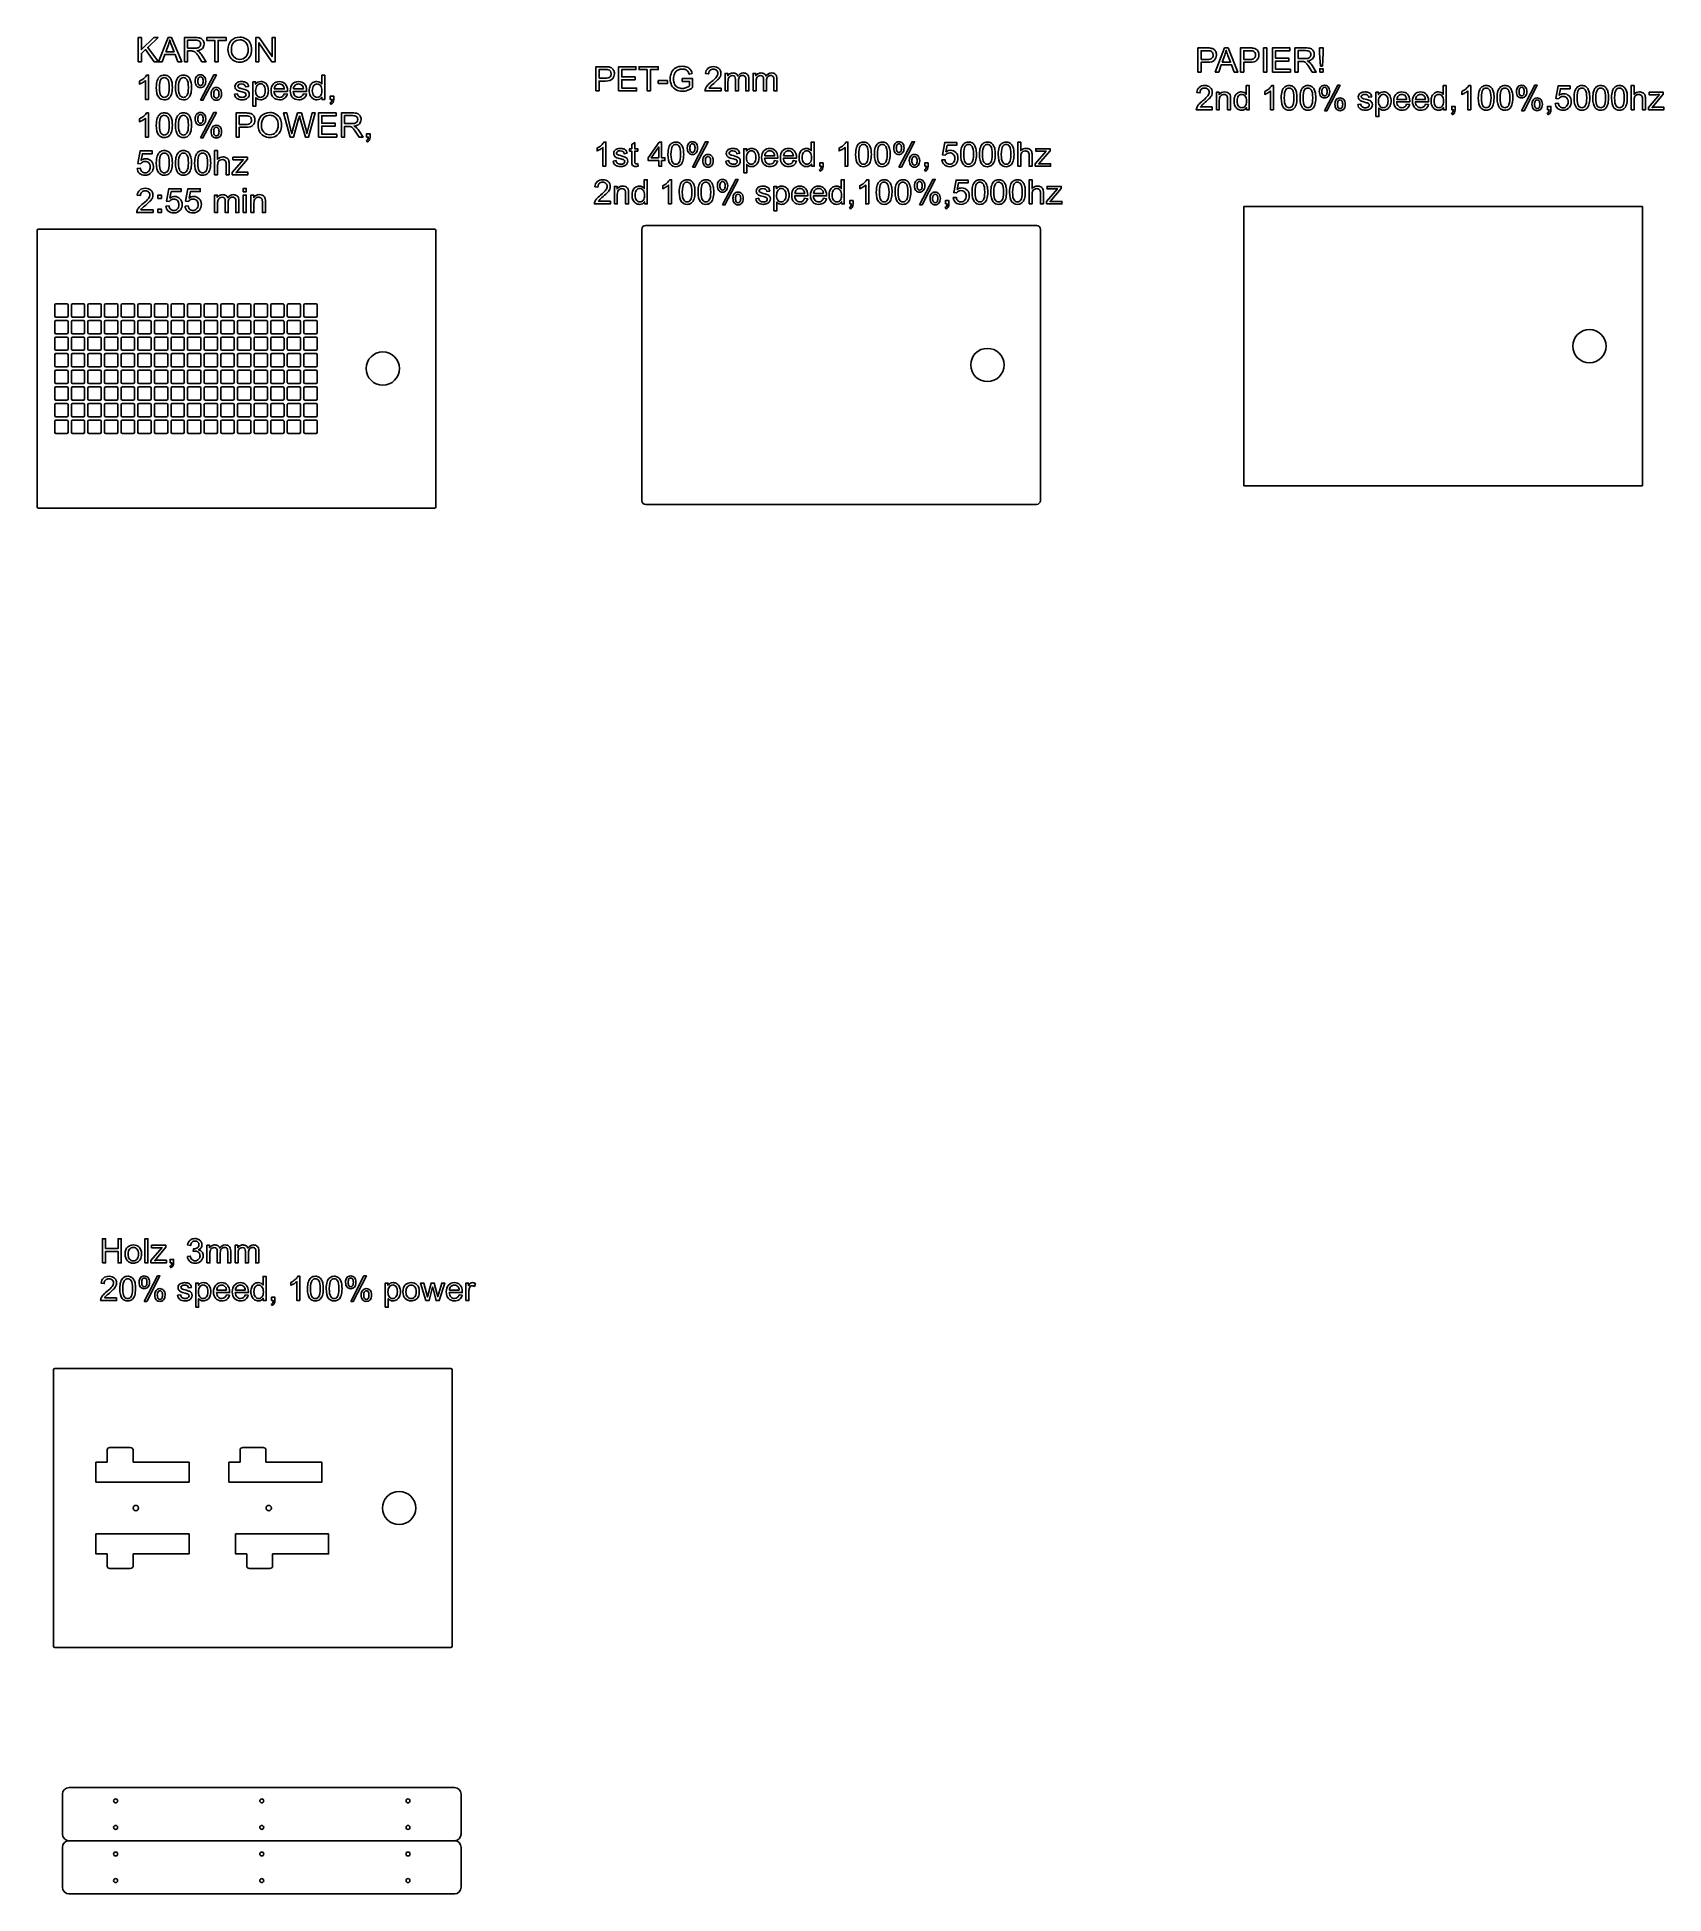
# Model space of a CAD drawing. Extents: x -719 to 505, y -1021 to 376.
import ezdxf

# ---------------------------------------------------------------- set-up
doc = ezdxf.new("R2010")
doc.units = 0
doc.header["$MEASUREMENT"] = 0
for name, color, linetype in [('ACRYL', 7, 'CONTINUOUS'), ('OUTLINE', 7, 'CONTINUOUS'), ('RGBBOVERLAY', 7, 'CONTINUOUS')]:
    doc.layers.add(name, color=color, linetype=linetype)

msp = doc.modelspace()

# ---------------------------------------------------------------- linework, layer by layer
at = {"layer": 'ACRYL', "color": 250}
for points, knots in [([(-298.662, 335.8746), (-298.662, 335.8746), (-298.662, 354.061), (-298.662, 354.061), (-298.662, 354.061), (-298.662, 354.061), (-291.7955, 354.061), (-291.7955, 354.061), (-291.7955, 354.061), (-290.589, 354.061), (-289.6662, 354.0017), (-289.0269, 353.8874), (-289.0269, 353.8874), (-288.1337, 353.7393), (-287.3844, 353.4556), (-286.779, 353.0408), (-286.779, 353.0408), (-286.1737, 352.6217), (-285.6868, 352.0375), (-285.3185, 351.2882), (-285.3185, 351.2882), (-284.9502, 350.5389), (-284.7682, 349.7134), (-284.7682, 348.8117), (-284.7682, 348.8117), (-284.7682, 347.2707), (-285.2593, 345.9626), (-286.2456, 344.8958), (-286.2456, 344.8958), (-287.2278, 343.8248), (-289.01, 343.2914), (-291.5839, 343.2914), (-291.5839, 343.2914), (-291.5839, 343.2914), (-296.249, 343.2914), (-296.249, 343.2914), (-296.249, 343.2914), (-296.249, 343.2914), (-296.249, 335.8746), (-296.249, 335.8746), (-296.249, 335.8746), (-296.249, 335.8746), (-298.662, 335.8746), (-298.662, 335.8746)], [0, 0, 0, 0, 0.083333333, 0.083333333, 0.083333333, 0.083333333, 0.166666667, 0.166666667, 0.166666667, 0.166666667, 0.25, 0.25, 0.25, 0.25, 0.333333333, 0.333333333, 0.333333333, 0.333333333, 0.416666667, 0.416666667, 0.416666667, 0.416666667, 0.5, 0.5, 0.5, 0.5, 0.583333333, 0.583333333, 0.583333333, 0.583333333, 0.666666667, 0.666666667, 0.666666667, 0.666666667, 0.75, 0.75, 0.75, 0.75, 0.833333333, 0.833333333, 0.833333333, 0.833333333, 1, 1, 1, 1]), ([(-296.249, 345.425), (-296.249, 345.425), (-291.55, 345.425), (-291.55, 345.425), (-291.55, 345.425), (-289.9921, 345.425), (-288.8915, 345.7129), (-288.2353, 346.2928), (-288.2353, 346.2928), (-287.5834, 346.8728), (-287.2574, 347.6856), (-287.2574, 348.7397), (-287.2574, 348.7397), (-287.2574, 349.4975), (-287.4479, 350.1494), (-287.8331, 350.6913), (-287.8331, 350.6913), (-288.2184, 351.2331), (-288.7264, 351.593), (-289.3529, 351.7665), (-289.3529, 351.7665), (-289.7593, 351.8724), (-290.5086, 351.9274), (-291.5966, 351.9274), (-291.5966, 351.9274), (-291.5966, 351.9274), (-296.249, 351.9274), (-296.249, 351.9274), (-296.249, 351.9274), (-296.249, 351.9274), (-296.249, 345.425), (-296.249, 345.425)], [0, 0, 0, 0, 0.111111111, 0.111111111, 0.111111111, 0.111111111, 0.222222222, 0.222222222, 0.222222222, 0.222222222, 0.333333333, 0.333333333, 0.333333333, 0.333333333, 0.444444444, 0.444444444, 0.444444444, 0.444444444, 0.555555556, 0.555555556, 0.555555556, 0.555555556, 0.666666667, 0.666666667, 0.666666667, 0.666666667, 0.777777778, 0.777777778, 0.777777778, 0.777777778, 1, 1, 1, 1]), ([(-281.6694, 335.8746), (-281.6694, 335.8746), (-281.6694, 354.061), (-281.6694, 354.061), (-281.6694, 354.061), (-281.6694, 354.061), (-268.5376, 354.061), (-268.5376, 354.061), (-268.5376, 354.061), (-268.5376, 354.061), (-268.5376, 351.9274), (-268.5376, 351.9274), (-268.5376, 351.9274), (-268.5376, 351.9274), (-279.2564, 351.9274), (-279.2564, 351.9274), (-279.2564, 351.9274), (-279.2564, 351.9274), (-279.2564, 346.3394), (-279.2564, 346.3394), (-279.2564, 346.3394), (-279.2564, 346.3394), (-269.2234, 346.3394), (-269.2234, 346.3394), (-269.2234, 346.3394), (-269.2234, 346.3394), (-269.2234, 344.2058), (-269.2234, 344.2058), (-269.2234, 344.2058), (-269.2234, 344.2058), (-279.2564, 344.2058), (-279.2564, 344.2058), (-279.2564, 344.2058), (-279.2564, 344.2058), (-279.2564, 338.0082), (-279.2564, 338.0082), (-279.2564, 338.0082), (-279.2564, 338.0082), (-268.1058, 338.0082), (-268.1058, 338.0082), (-268.1058, 338.0082), (-268.1058, 338.0082), (-268.1058, 335.8746), (-268.1058, 335.8746), (-268.1058, 335.8746), (-268.1058, 335.8746), (-281.6694, 335.8746), (-281.6694, 335.8746)], [0, 0, 0, 0, 0.076923077, 0.076923077, 0.076923077, 0.076923077, 0.153846154, 0.153846154, 0.153846154, 0.153846154, 0.230769231, 0.230769231, 0.230769231, 0.230769231, 0.307692308, 0.307692308, 0.307692308, 0.307692308, 0.384615385, 0.384615385, 0.384615385, 0.384615385, 0.461538462, 0.461538462, 0.461538462, 0.461538462, 0.538461538, 0.538461538, 0.538461538, 0.538461538, 0.615384615, 0.615384615, 0.615384615, 0.615384615, 0.692307692, 0.692307692, 0.692307692, 0.692307692, 0.769230769, 0.769230769, 0.769230769, 0.769230769, 0.846153846, 0.846153846, 0.846153846, 0.846153846, 1, 1, 1, 1]), ([(-260.1556, 335.8746), (-260.1556, 335.8746), (-260.1556, 351.9274), (-260.1556, 351.9274), (-260.1556, 351.9274), (-260.1556, 351.9274), (-266.15, 351.9274), (-266.15, 351.9274), (-266.15, 351.9274), (-266.15, 351.9274), (-266.15, 354.061), (-266.15, 354.061), (-266.15, 354.061), (-266.15, 354.061), (-251.7482, 354.061), (-251.7482, 354.061), (-251.7482, 354.061), (-251.7482, 354.061), (-251.7482, 351.9274), (-251.7482, 351.9274), (-251.7482, 351.9274), (-251.7482, 351.9274), (-257.7426, 351.9274), (-257.7426, 351.9274), (-257.7426, 351.9274), (-257.7426, 351.9274), (-257.7426, 335.8746), (-257.7426, 335.8746), (-257.7426, 335.8746), (-257.7426, 335.8746), (-260.1556, 335.8746), (-260.1556, 335.8746)], [0, 0, 0, 0, 0.111111111, 0.111111111, 0.111111111, 0.111111111, 0.222222222, 0.222222222, 0.222222222, 0.222222222, 0.333333333, 0.333333333, 0.333333333, 0.333333333, 0.444444444, 0.444444444, 0.444444444, 0.444444444, 0.555555556, 0.555555556, 0.555555556, 0.555555556, 0.666666667, 0.666666667, 0.666666667, 0.666666667, 0.777777778, 0.777777778, 0.777777778, 0.777777778, 1, 1, 1, 1]), ([(-233.6973, 343.012), (-233.6973, 343.012), (-233.6973, 345.1456), (-233.6973, 345.1456), (-233.6973, 345.1456), (-233.6973, 345.1456), (-226.0011, 345.1456), (-226.0011, 345.1456), (-226.0011, 345.1456), (-226.0011, 345.1456), (-226.0011, 338.4061), (-226.0011, 338.4061), (-226.0011, 338.4061), (-227.1822, 337.4663), (-228.4014, 336.7551), (-229.6587, 336.281), (-229.6587, 336.281), (-230.916, 335.8069), (-232.2072, 335.5698), (-233.528, 335.5698), (-233.528, 335.5698), (-235.3144, 335.5698), (-236.9358, 335.9508), (-238.3963, 336.717), (-238.3963, 336.717), (-239.8526, 337.479), (-240.9575, 338.5882), (-241.6983, 340.0317), (-241.6983, 340.0317), (-242.4434, 341.4795), (-242.8159, 343.0967), (-242.8159, 344.8789), (-242.8159, 344.8789), (-242.8159, 346.6484), (-242.4476, 348.2994), (-241.7068, 349.8361), (-241.7068, 349.8361), (-240.9659, 351.3686), (-239.9034, 352.5074), (-238.5148, 353.2482), (-238.5148, 353.2482), (-237.1263, 353.9933), (-235.5261, 354.3658), (-233.7142, 354.3658), (-233.7142, 354.3658), (-232.4019, 354.3658), (-231.2123, 354.1541), (-230.1498, 353.7266), (-230.1498, 353.7266), (-229.0872, 353.299), (-228.2532, 352.7063), (-227.6521, 351.9486), (-227.6521, 351.9486), (-227.0467, 351.1866), (-226.5895, 350.1917), (-226.2763, 348.9683), (-226.2763, 348.9683), (-226.2763, 348.9683), (-228.448, 348.3756), (-228.448, 348.3756), (-228.448, 348.3756), (-228.7231, 349.2985), (-229.0618, 350.0266), (-229.464, 350.56), (-229.464, 350.56), (-229.8704, 351.0892), (-230.4461, 351.5125), (-231.1996, 351.83), (-231.1996, 351.83), (-231.9489, 352.1475), (-232.7829, 352.3084), (-233.7015, 352.3084), (-233.7015, 352.3084), (-234.798, 352.3084), (-235.7462, 352.1391), (-236.5506, 351.8046), (-236.5506, 351.8046), (-237.3507, 351.4702), (-237.9941, 351.0299), (-238.4894, 350.4796), (-238.4894, 350.4796), (-238.9805, 349.9335), (-239.3615, 349.3324), (-239.6324, 348.6804), (-239.6324, 348.6804), (-240.0939, 347.5501), (-240.3267, 346.3309), (-240.3267, 345.0144), (-240.3267, 345.0144), (-240.3267, 343.3888), (-240.0473, 342.0299), (-239.4927, 340.9334), (-239.4927, 340.9334), (-238.9339, 339.8412), (-238.1211, 339.0284), (-237.0586, 338.4993), (-237.0586, 338.4993), (-235.9918, 337.9701), (-234.8615, 337.7034), (-233.6634, 337.7034), (-233.6634, 337.7034), (-232.622, 337.7034), (-231.606, 337.9066), (-230.6154, 338.3088), (-230.6154, 338.3088), (-229.6248, 338.7152), (-228.8755, 339.1427), (-228.3633, 339.6042), (-228.3633, 339.6042), (-228.3633, 339.6042), (-228.3633, 343.012), (-228.3633, 343.012), (-228.3633, 343.012), (-228.3633, 343.012), (-233.6973, 343.012), (-233.6973, 343.012)], [0, 0, 0, 0, 0.033333333, 0.033333333, 0.033333333, 0.033333333, 0.066666667, 0.066666667, 0.066666667, 0.066666667, 0.1, 0.1, 0.1, 0.1, 0.133333333, 0.133333333, 0.133333333, 0.133333333, 0.166666667, 0.166666667, 0.166666667, 0.166666667, 0.2, 0.2, 0.2, 0.2, 0.233333333, 0.233333333, 0.233333333, 0.233333333, 0.266666667, 0.266666667, 0.266666667, 0.266666667, 0.3, 0.3, 0.3, 0.3, 0.333333333, 0.333333333, 0.333333333, 0.333333333, 0.366666667, 0.366666667, 0.366666667, 0.366666667, 0.4, 0.4, 0.4, 0.4, 0.433333333, 0.433333333, 0.433333333, 0.433333333, 0.466666667, 0.466666667, 0.466666667, 0.466666667, 0.5, 0.5, 0.5, 0.5, 0.533333333, 0.533333333, 0.533333333, 0.533333333, 0.566666667, 0.566666667, 0.566666667, 0.566666667, 0.6, 0.6, 0.6, 0.6, 0.633333333, 0.633333333, 0.633333333, 0.633333333, 0.666666667, 0.666666667, 0.666666667, 0.666666667, 0.7, 0.7, 0.7, 0.7, 0.733333333, 0.733333333, 0.733333333, 0.733333333, 0.766666667, 0.766666667, 0.766666667, 0.766666667, 0.8, 0.8, 0.8, 0.8, 0.833333333, 0.833333333, 0.833333333, 0.833333333, 0.866666667, 0.866666667, 0.866666667, 0.866666667, 0.9, 0.9, 0.9, 0.9, 0.933333333, 0.933333333, 0.933333333, 0.933333333, 1, 1, 1, 1]), ([(-204.5719, 338.0082), (-204.5719, 338.0082), (-204.5719, 335.8746), (-204.5719, 335.8746), (-204.5719, 335.8746), (-204.5719, 335.8746), (-216.6115, 335.8746), (-216.6115, 335.8746), (-216.6115, 335.8746), (-216.6284, 336.4122), (-216.5395, 336.9287), (-216.349, 337.4282), (-216.349, 337.4282), (-216.04, 338.2453), (-215.5447, 339.0538), (-214.8631, 339.8455), (-214.8631, 339.8455), (-214.1816, 340.6371), (-213.2079, 341.5515), (-211.9421, 342.5887), (-211.9421, 342.5887), (-209.9736, 344.21), (-208.6359, 345.4927), (-207.9374, 346.441), (-207.9374, 346.441), (-207.2347, 347.3893), (-206.8833, 348.2867), (-206.8833, 349.1334), (-206.8833, 349.1334), (-206.8833, 350.0182), (-207.2008, 350.7632), (-207.8358, 351.3728), (-207.8358, 351.3728), (-208.4708, 351.9782), (-209.3005, 352.283), (-210.3208, 352.283), (-210.3208, 352.283), (-211.4003, 352.283), (-212.2639, 351.9613), (-212.9116, 351.3178), (-212.9116, 351.3178), (-213.5593, 350.6786), (-213.8852, 349.7896), (-213.8937, 348.6508), (-213.8937, 348.6508), (-213.8937, 348.6508), (-216.1797, 348.8794), (-216.1797, 348.8794), (-216.1797, 348.8794), (-216.0231, 350.5897), (-215.4304, 351.8935), (-214.4059, 352.791), (-214.4059, 352.791), (-213.3772, 353.6885), (-212.0014, 354.1372), (-210.27, 354.1372), (-210.27, 354.1372), (-208.5258, 354.1372), (-207.1415, 353.6546), (-206.1255, 352.6852), (-206.1255, 352.6852), (-205.1053, 351.7157), (-204.5973, 350.5135), (-204.5973, 349.0826), (-204.5973, 349.0826), (-204.5973, 348.3545), (-204.7455, 347.639), (-205.046, 346.9363), (-205.046, 346.9363), (-205.3424, 346.2293), (-205.8377, 345.4885), (-206.5277, 344.7096), (-206.5277, 344.7096), (-207.222, 343.9349), (-208.3692, 342.8638), (-209.9694, 341.5092), (-209.9694, 341.5092), (-211.3114, 340.3831), (-212.175, 339.6211), (-212.556, 339.2189), (-212.556, 339.2189), (-212.937, 338.8168), (-213.2502, 338.4146), (-213.5, 338.0082), (-213.5, 338.0082), (-213.5, 338.0082), (-204.5719, 338.0082), (-204.5719, 338.0082)], [0, 0, 0, 0, 0.043478261, 0.043478261, 0.043478261, 0.043478261, 0.086956522, 0.086956522, 0.086956522, 0.086956522, 0.130434783, 0.130434783, 0.130434783, 0.130434783, 0.173913043, 0.173913043, 0.173913043, 0.173913043, 0.217391304, 0.217391304, 0.217391304, 0.217391304, 0.260869565, 0.260869565, 0.260869565, 0.260869565, 0.304347826, 0.304347826, 0.304347826, 0.304347826, 0.347826087, 0.347826087, 0.347826087, 0.347826087, 0.391304348, 0.391304348, 0.391304348, 0.391304348, 0.434782609, 0.434782609, 0.434782609, 0.434782609, 0.47826087, 0.47826087, 0.47826087, 0.47826087, 0.52173913, 0.52173913, 0.52173913, 0.52173913, 0.565217391, 0.565217391, 0.565217391, 0.565217391, 0.608695652, 0.608695652, 0.608695652, 0.608695652, 0.652173913, 0.652173913, 0.652173913, 0.652173913, 0.695652174, 0.695652174, 0.695652174, 0.695652174, 0.739130435, 0.739130435, 0.739130435, 0.739130435, 0.782608696, 0.782608696, 0.782608696, 0.782608696, 0.826086957, 0.826086957, 0.826086957, 0.826086957, 0.869565217, 0.869565217, 0.869565217, 0.869565217, 0.913043478, 0.913043478, 0.913043478, 0.913043478, 1, 1, 1, 1]), ([(-201.5451, 335.8746), (-201.5451, 335.8746), (-201.5451, 349.0572), (-201.5451, 349.0572), (-201.5451, 349.0572), (-201.5451, 349.0572), (-199.5385, 349.0572), (-199.5385, 349.0572), (-199.5385, 349.0572), (-199.5385, 349.0572), (-199.5385, 347.1945), (-199.5385, 347.1945), (-199.5385, 347.1945), (-199.1279, 347.838), (-198.5775, 348.3587), (-197.8917, 348.7482), (-197.8917, 348.7482), (-197.2059, 349.1419), (-196.427, 349.3366), (-195.5507, 349.3366), (-195.5507, 349.3366), (-194.577, 349.3366), (-193.7769, 349.1334), (-193.1546, 348.7312), (-193.1546, 348.7312), (-192.5323, 348.3248), (-192.0921, 347.7618), (-191.8381, 347.0337), (-191.8381, 347.0337), (-190.7882, 348.5704), (-189.4293, 349.3366), (-187.7529, 349.3366), (-187.7529, 349.3366), (-186.4406, 349.3366), (-185.4288, 348.9768), (-184.7261, 348.2529), (-184.7261, 348.2529), (-184.0191, 347.529), (-183.6635, 346.4156), (-183.6635, 344.9128), (-183.6635, 344.9128), (-183.6635, 344.9128), (-183.6635, 335.8746), (-183.6635, 335.8746), (-183.6635, 335.8746), (-183.6635, 335.8746), (-185.8987, 335.8746), (-185.8987, 335.8746), (-185.8987, 335.8746), (-185.8987, 335.8746), (-185.8987, 344.1719), (-185.8987, 344.1719), (-185.8987, 344.1719), (-185.8987, 345.0609), (-185.9749, 345.7044), (-186.1188, 346.0981), (-186.1188, 346.0981), (-186.2628, 346.4918), (-186.5252, 346.8051), (-186.9105, 347.0464), (-186.9105, 347.0464), (-187.2915, 347.2877), (-187.7402, 347.4062), (-188.2524, 347.4062), (-188.2524, 347.4062), (-189.1838, 347.4062), (-189.9542, 347.0972), (-190.5681, 346.4833), (-190.5681, 346.4833), (-191.1819, 345.8653), (-191.4867, 344.8789), (-191.4867, 343.5242), (-191.4867, 343.5242), (-191.4867, 343.5242), (-191.4867, 335.8746), (-191.4867, 335.8746), (-191.4867, 335.8746), (-191.4867, 335.8746), (-193.7219, 335.8746), (-193.7219, 335.8746), (-193.7219, 335.8746), (-193.7219, 335.8746), (-193.7219, 344.4302), (-193.7219, 344.4302), (-193.7219, 344.4302), (-193.7219, 345.4208), (-193.9039, 346.1658), (-194.268, 346.6611), (-194.268, 346.6611), (-194.6321, 347.1564), (-195.229, 347.4062), (-196.0545, 347.4062), (-196.0545, 347.4062), (-196.681, 347.4062), (-197.261, 347.2411), (-197.7944, 346.9109), (-197.7944, 346.9109), (-198.3278, 346.5807), (-198.713, 346.0981), (-198.9543, 345.4589), (-198.9543, 345.4589), (-199.1914, 344.8239), (-199.3099, 343.9052), (-199.3099, 342.7072), (-199.3099, 342.7072), (-199.3099, 342.7072), (-199.3099, 335.8746), (-199.3099, 335.8746), (-199.3099, 335.8746), (-199.3099, 335.8746), (-201.5451, 335.8746), (-201.5451, 335.8746)], [0, 0, 0, 0, 0.034482759, 0.034482759, 0.034482759, 0.034482759, 0.068965517, 0.068965517, 0.068965517, 0.068965517, 0.103448276, 0.103448276, 0.103448276, 0.103448276, 0.137931034, 0.137931034, 0.137931034, 0.137931034, 0.172413793, 0.172413793, 0.172413793, 0.172413793, 0.206896552, 0.206896552, 0.206896552, 0.206896552, 0.24137931, 0.24137931, 0.24137931, 0.24137931, 0.275862069, 0.275862069, 0.275862069, 0.275862069, 0.310344828, 0.310344828, 0.310344828, 0.310344828, 0.344827586, 0.344827586, 0.344827586, 0.344827586, 0.379310345, 0.379310345, 0.379310345, 0.379310345, 0.413793103, 0.413793103, 0.413793103, 0.413793103, 0.448275862, 0.448275862, 0.448275862, 0.448275862, 0.482758621, 0.482758621, 0.482758621, 0.482758621, 0.517241379, 0.517241379, 0.517241379, 0.517241379, 0.551724138, 0.551724138, 0.551724138, 0.551724138, 0.586206897, 0.586206897, 0.586206897, 0.586206897, 0.620689655, 0.620689655, 0.620689655, 0.620689655, 0.655172414, 0.655172414, 0.655172414, 0.655172414, 0.689655172, 0.689655172, 0.689655172, 0.689655172, 0.724137931, 0.724137931, 0.724137931, 0.724137931, 0.75862069, 0.75862069, 0.75862069, 0.75862069, 0.793103448, 0.793103448, 0.793103448, 0.793103448, 0.827586207, 0.827586207, 0.827586207, 0.827586207, 0.862068966, 0.862068966, 0.862068966, 0.862068966, 0.896551724, 0.896551724, 0.896551724, 0.896551724, 0.931034483, 0.931034483, 0.931034483, 0.931034483, 1, 1, 1, 1]), ([(-180.3869, 335.8746), (-180.3869, 335.8746), (-180.3869, 349.0572), (-180.3869, 349.0572), (-180.3869, 349.0572), (-180.3869, 349.0572), (-178.3803, 349.0572), (-178.3803, 349.0572), (-178.3803, 349.0572), (-178.3803, 349.0572), (-178.3803, 347.1945), (-178.3803, 347.1945), (-178.3803, 347.1945), (-177.9697, 347.838), (-177.4193, 348.3587), (-176.7335, 348.7482), (-176.7335, 348.7482), (-176.0477, 349.1419), (-175.2688, 349.3366), (-174.3925, 349.3366), (-174.3925, 349.3366), (-173.4188, 349.3366), (-172.6187, 349.1334), (-171.9964, 348.7312), (-171.9964, 348.7312), (-171.3741, 348.3248), (-170.9339, 347.7618), (-170.6799, 347.0337), (-170.6799, 347.0337), (-169.63, 348.5704), (-168.2711, 349.3366), (-166.5947, 349.3366), (-166.5947, 349.3366), (-165.2824, 349.3366), (-164.2706, 348.9768), (-163.5679, 348.2529), (-163.5679, 348.2529), (-162.8609, 347.529), (-162.5053, 346.4156), (-162.5053, 344.9128), (-162.5053, 344.9128), (-162.5053, 344.9128), (-162.5053, 335.8746), (-162.5053, 335.8746), (-162.5053, 335.8746), (-162.5053, 335.8746), (-164.7405, 335.8746), (-164.7405, 335.8746), (-164.7405, 335.8746), (-164.7405, 335.8746), (-164.7405, 344.1719), (-164.7405, 344.1719), (-164.7405, 344.1719), (-164.7405, 345.0609), (-164.8167, 345.7044), (-164.9606, 346.0981), (-164.9606, 346.0981), (-165.1046, 346.4918), (-165.367, 346.8051), (-165.7523, 347.0464), (-165.7523, 347.0464), (-166.1333, 347.2877), (-166.582, 347.4062), (-167.0942, 347.4062), (-167.0942, 347.4062), (-168.0256, 347.4062), (-168.796, 347.0972), (-169.4099, 346.4833), (-169.4099, 346.4833), (-170.0237, 345.8653), (-170.3285, 344.8789), (-170.3285, 343.5242), (-170.3285, 343.5242), (-170.3285, 343.5242), (-170.3285, 335.8746), (-170.3285, 335.8746), (-170.3285, 335.8746), (-170.3285, 335.8746), (-172.5637, 335.8746), (-172.5637, 335.8746), (-172.5637, 335.8746), (-172.5637, 335.8746), (-172.5637, 344.4302), (-172.5637, 344.4302), (-172.5637, 344.4302), (-172.5637, 345.4208), (-172.7457, 346.1658), (-173.1098, 346.6611), (-173.1098, 346.6611), (-173.4739, 347.1564), (-174.0708, 347.4062), (-174.8963, 347.4062), (-174.8963, 347.4062), (-175.5228, 347.4062), (-176.1028, 347.2411), (-176.6362, 346.9109), (-176.6362, 346.9109), (-177.1696, 346.5807), (-177.5548, 346.0981), (-177.7961, 345.4589), (-177.7961, 345.4589), (-178.0332, 344.8239), (-178.1517, 343.9052), (-178.1517, 342.7072), (-178.1517, 342.7072), (-178.1517, 342.7072), (-178.1517, 335.8746), (-178.1517, 335.8746), (-178.1517, 335.8746), (-178.1517, 335.8746), (-180.3869, 335.8746), (-180.3869, 335.8746)], [0, 0, 0, 0, 0.034482759, 0.034482759, 0.034482759, 0.034482759, 0.068965517, 0.068965517, 0.068965517, 0.068965517, 0.103448276, 0.103448276, 0.103448276, 0.103448276, 0.137931034, 0.137931034, 0.137931034, 0.137931034, 0.172413793, 0.172413793, 0.172413793, 0.172413793, 0.206896552, 0.206896552, 0.206896552, 0.206896552, 0.24137931, 0.24137931, 0.24137931, 0.24137931, 0.275862069, 0.275862069, 0.275862069, 0.275862069, 0.310344828, 0.310344828, 0.310344828, 0.310344828, 0.344827586, 0.344827586, 0.344827586, 0.344827586, 0.379310345, 0.379310345, 0.379310345, 0.379310345, 0.413793103, 0.413793103, 0.413793103, 0.413793103, 0.448275862, 0.448275862, 0.448275862, 0.448275862, 0.482758621, 0.482758621, 0.482758621, 0.482758621, 0.517241379, 0.517241379, 0.517241379, 0.517241379, 0.551724138, 0.551724138, 0.551724138, 0.551724138, 0.586206897, 0.586206897, 0.586206897, 0.586206897, 0.620689655, 0.620689655, 0.620689655, 0.620689655, 0.655172414, 0.655172414, 0.655172414, 0.655172414, 0.689655172, 0.689655172, 0.689655172, 0.689655172, 0.724137931, 0.724137931, 0.724137931, 0.724137931, 0.75862069, 0.75862069, 0.75862069, 0.75862069, 0.793103448, 0.793103448, 0.793103448, 0.793103448, 0.827586207, 0.827586207, 0.827586207, 0.827586207, 0.862068966, 0.862068966, 0.862068966, 0.862068966, 0.896551724, 0.896551724, 0.896551724, 0.896551724, 0.931034483, 0.931034483, 0.931034483, 0.931034483, 1, 1, 1, 1]), ([(-251.8329, 341.3356), (-251.8329, 341.3356), (-251.8329, 343.5708), (-251.8329, 343.5708), (-251.8329, 343.5708), (-251.8329, 343.5708), (-244.9241, 343.5708), (-244.9241, 343.5708), (-244.9241, 343.5708), (-244.9241, 343.5708), (-244.9241, 341.3356), (-244.9241, 341.3356), (-244.9241, 341.3356), (-244.9241, 341.3356), (-251.8329, 341.3356), (-251.8329, 341.3356)], [0, 0, 0, 0, 0.2, 0.2, 0.2, 0.2, 0.4, 0.4, 0.4, 0.4, 0.6, 0.6, 0.6, 0.6, 1, 1, 1, 1]), ([(-291.169, 279.1224), (-291.169, 279.1224), (-293.4042, 279.1224), (-293.4042, 279.1224), (-293.4042, 279.1224), (-293.4042, 279.1224), (-293.4042, 293.3549), (-293.4042, 293.3549), (-293.4042, 293.3549), (-293.9418, 292.8384), (-294.6488, 292.3262), (-295.5209, 291.8139), (-295.5209, 291.8139), (-296.3929, 291.3017), (-297.1803, 290.9165), (-297.8746, 290.6625), (-297.8746, 290.6625), (-297.8746, 290.6625), (-297.8746, 292.8215), (-297.8746, 292.8215), (-297.8746, 292.8215), (-296.6258, 293.4057), (-295.5336, 294.1169), (-294.598, 294.9551), (-294.598, 294.9551), (-293.6624, 295.789), (-292.9978, 296.5976), (-292.6083, 297.385), (-292.6083, 297.385), (-292.6083, 297.385), (-291.169, 297.385), (-291.169, 297.385), (-291.169, 297.385), (-291.169, 297.385), (-291.169, 279.1224), (-291.169, 279.1224)], [0, 0, 0, 0, 0.1, 0.1, 0.1, 0.1, 0.2, 0.2, 0.2, 0.2, 0.3, 0.3, 0.3, 0.3, 0.4, 0.4, 0.4, 0.4, 0.5, 0.5, 0.5, 0.5, 0.6, 0.6, 0.6, 0.6, 0.7, 0.7, 0.7, 0.7, 0.8, 0.8, 0.8, 0.8, 1, 1, 1, 1]), ([(-267.2634, 281.1163), (-267.2634, 281.1163), (-266.9586, 279.1436), (-266.9586, 279.1436), (-266.9586, 279.1436), (-267.5851, 279.0123), (-268.1482, 278.9446), (-268.6392, 278.9446), (-268.6392, 278.9446), (-269.4478, 278.9446), (-270.0743, 279.0716), (-270.5231, 279.3298), (-270.5231, 279.3298), (-270.9676, 279.5881), (-271.2808, 279.9225), (-271.4629, 280.3416), (-271.4629, 280.3416), (-271.6449, 280.7607), (-271.7338, 281.6412), (-271.7338, 282.9832), (-271.7338, 282.9832), (-271.7338, 282.9832), (-271.7338, 290.5778), (-271.7338, 290.5778), (-271.7338, 290.5778), (-271.7338, 290.5778), (-273.3848, 290.5778), (-273.3848, 290.5778), (-273.3848, 290.5778), (-273.3848, 290.5778), (-273.3848, 292.305), (-273.3848, 292.305), (-273.3848, 292.305), (-273.3848, 292.305), (-271.7338, 292.305), (-271.7338, 292.305), (-271.7338, 292.305), (-271.7338, 292.305), (-271.7338, 295.5647), (-271.7338, 295.5647), (-271.7338, 295.5647), (-271.7338, 295.5647), (-269.4986, 296.9066), (-269.4986, 296.9066), (-269.4986, 296.9066), (-269.4986, 296.9066), (-269.4986, 292.305), (-269.4986, 292.305), (-269.4986, 292.305), (-269.4986, 292.305), (-267.2634, 292.305), (-267.2634, 292.305), (-267.2634, 292.305), (-267.2634, 292.305), (-267.2634, 290.5778), (-267.2634, 290.5778), (-267.2634, 290.5778), (-267.2634, 290.5778), (-269.4986, 290.5778), (-269.4986, 290.5778), (-269.4986, 290.5778), (-269.4986, 290.5778), (-269.4986, 282.8562), (-269.4986, 282.8562), (-269.4986, 282.8562), (-269.4986, 282.217), (-269.4605, 281.8063), (-269.3801, 281.6243), (-269.3801, 281.6243), (-269.3039, 281.4423), (-269.1769, 281.2983), (-268.9991, 281.1883), (-268.9991, 281.1883), (-268.8213, 281.0824), (-268.5673, 281.0274), (-268.2371, 281.0274), (-268.2371, 281.0274), (-267.9915, 281.0274), (-267.6656, 281.057), (-267.2634, 281.1163)], [0, 0, 0, 0, 0.047619048, 0.047619048, 0.047619048, 0.047619048, 0.095238095, 0.095238095, 0.095238095, 0.095238095, 0.142857143, 0.142857143, 0.142857143, 0.142857143, 0.19047619, 0.19047619, 0.19047619, 0.19047619, 0.238095238, 0.238095238, 0.238095238, 0.238095238, 0.285714286, 0.285714286, 0.285714286, 0.285714286, 0.333333333, 0.333333333, 0.333333333, 0.333333333, 0.380952381, 0.380952381, 0.380952381, 0.380952381, 0.428571429, 0.428571429, 0.428571429, 0.428571429, 0.476190476, 0.476190476, 0.476190476, 0.476190476, 0.523809524, 0.523809524, 0.523809524, 0.523809524, 0.571428571, 0.571428571, 0.571428571, 0.571428571, 0.619047619, 0.619047619, 0.619047619, 0.619047619, 0.666666667, 0.666666667, 0.666666667, 0.666666667, 0.714285714, 0.714285714, 0.714285714, 0.714285714, 0.761904762, 0.761904762, 0.761904762, 0.761904762, 0.80952381, 0.80952381, 0.80952381, 0.80952381, 0.857142857, 0.857142857, 0.857142857, 0.857142857, 0.904761905, 0.904761905, 0.904761905, 0.904761905, 1, 1, 1, 1]), ([(-251.473, 279.1224), (-251.473, 279.1224), (-251.473, 283.4658), (-251.473, 283.4658), (-251.473, 283.4658), (-251.473, 283.4658), (-259.3724, 283.4658), (-259.3724, 283.4658), (-259.3724, 283.4658), (-259.3724, 283.4658), (-259.3724, 285.5232), (-259.3724, 285.5232), (-259.3724, 285.5232), (-259.3724, 285.5232), (-251.0666, 297.3088), (-251.0666, 297.3088), (-251.0666, 297.3088), (-251.0666, 297.3088), (-249.2378, 297.3088), (-249.2378, 297.3088), (-249.2378, 297.3088), (-249.2378, 297.3088), (-249.2378, 285.5232), (-249.2378, 285.5232), (-249.2378, 285.5232), (-249.2378, 285.5232), (-246.774, 285.5232), (-246.774, 285.5232), (-246.774, 285.5232), (-246.774, 285.5232), (-246.774, 283.4658), (-246.774, 283.4658), (-246.774, 283.4658), (-246.774, 283.4658), (-249.2378, 283.4658), (-249.2378, 283.4658), (-249.2378, 283.4658), (-249.2378, 283.4658), (-249.2378, 279.1224), (-249.2378, 279.1224), (-249.2378, 279.1224), (-249.2378, 279.1224), (-251.473, 279.1224), (-251.473, 279.1224)], [0, 0, 0, 0, 0.083333333, 0.083333333, 0.083333333, 0.083333333, 0.166666667, 0.166666667, 0.166666667, 0.166666667, 0.25, 0.25, 0.25, 0.25, 0.333333333, 0.333333333, 0.333333333, 0.333333333, 0.416666667, 0.416666667, 0.416666667, 0.416666667, 0.5, 0.5, 0.5, 0.5, 0.583333333, 0.583333333, 0.583333333, 0.583333333, 0.666666667, 0.666666667, 0.666666667, 0.666666667, 0.75, 0.75, 0.75, 0.75, 0.833333333, 0.833333333, 0.833333333, 0.833333333, 1, 1, 1, 1]), ([(-251.473, 285.5232), (-251.473, 285.5232), (-251.473, 293.7062), (-251.473, 293.7062), (-251.473, 293.7062), (-251.473, 293.7062), (-257.1753, 285.5232), (-257.1753, 285.5232), (-257.1753, 285.5232), (-257.1753, 285.5232), (-251.473, 285.5232), (-251.473, 285.5232)], [0, 0, 0, 0, 0.25, 0.25, 0.25, 0.25, 0.5, 0.5, 0.5, 0.5, 1, 1, 1, 1]), ([(-244.4838, 288.0971), (-244.4838, 290.2434), (-244.2637, 291.979), (-243.8234, 293.2914), (-243.8234, 293.2914), (-243.3789, 294.6079), (-242.7227, 295.6197), (-241.8507, 296.3267), (-241.8507, 296.3267), (-240.9828, 297.0336), (-239.8864, 297.385), (-238.5656, 297.385), (-238.5656, 297.385), (-237.5919, 297.385), (-236.7368, 297.1903), (-235.996, 296.7966), (-235.996, 296.7966), (-235.2594, 296.4029), (-234.6498, 295.8356), (-234.1756, 295.0948), (-234.1756, 295.0948), (-233.7015, 294.3582), (-233.329, 293.4565), (-233.058, 292.3939), (-233.058, 292.3939), (-232.7829, 291.3313), (-232.6474, 289.8962), (-232.6474, 288.0971), (-232.6474, 288.0971), (-232.6474, 285.9635), (-232.8675, 284.2363), (-233.3036, 282.9239), (-233.3036, 282.9239), (-233.7396, 281.6074), (-234.3958, 280.5956), (-235.2678, 279.8844), (-235.2678, 279.8844), (-236.1357, 279.1732), (-237.2363, 278.8176), (-238.5656, 278.8176), (-238.5656, 278.8176), (-240.314, 278.8176), (-241.6898, 279.4399), (-242.6889, 280.6887), (-242.6889, 280.6887), (-243.8869, 282.2127), (-244.4838, 284.6808), (-244.4838, 288.0971)], [0, 0, 0, 0, 0.076923077, 0.076923077, 0.076923077, 0.076923077, 0.153846154, 0.153846154, 0.153846154, 0.153846154, 0.230769231, 0.230769231, 0.230769231, 0.230769231, 0.307692308, 0.307692308, 0.307692308, 0.307692308, 0.384615385, 0.384615385, 0.384615385, 0.384615385, 0.461538462, 0.461538462, 0.461538462, 0.461538462, 0.538461538, 0.538461538, 0.538461538, 0.538461538, 0.615384615, 0.615384615, 0.615384615, 0.615384615, 0.692307692, 0.692307692, 0.692307692, 0.692307692, 0.769230769, 0.769230769, 0.769230769, 0.769230769, 0.846153846, 0.846153846, 0.846153846, 0.846153846, 1, 1, 1, 1]), ([(-242.1978, 288.0886), (-242.1978, 285.0956), (-241.8507, 283.106), (-241.1522, 282.1238), (-241.1522, 282.1238), (-240.4537, 281.1375), (-239.5901, 280.6464), (-238.5656, 280.6464), (-238.5656, 280.6464), (-237.5411, 280.6464), (-236.6775, 281.1417), (-235.979, 282.1281), (-235.979, 282.1281), (-235.2805, 283.1187), (-234.9334, 285.1041), (-234.9334, 288.0886), (-234.9334, 288.0886), (-234.9334, 291.0816), (-235.2805, 293.0712), (-235.979, 294.0534), (-235.979, 294.0534), (-236.6733, 295.0397), (-237.5454, 295.5308), (-238.591, 295.5308), (-238.591, 295.5308), (-239.6155, 295.5308), (-240.4367, 295.0948), (-241.0506, 294.2269), (-241.0506, 294.2269), (-241.8168, 293.122), (-242.1978, 291.0731), (-242.1978, 288.0886)], [0, 0, 0, 0, 0.111111111, 0.111111111, 0.111111111, 0.111111111, 0.222222222, 0.222222222, 0.222222222, 0.222222222, 0.333333333, 0.333333333, 0.333333333, 0.333333333, 0.444444444, 0.444444444, 0.444444444, 0.444444444, 0.555555556, 0.555555556, 0.555555556, 0.555555556, 0.666666667, 0.666666667, 0.666666667, 0.666666667, 0.777777778, 0.777777778, 0.777777778, 0.777777778, 1, 1, 1, 1]), ([(-229.9508, 292.9442), (-229.9508, 294.2396), (-229.6248, 295.3445), (-228.9687, 296.2505), (-228.9687, 296.2505), (-228.3125, 297.1606), (-227.3642, 297.6136), (-226.1196, 297.6136), (-226.1196, 297.6136), (-224.9766, 297.6136), (-224.0284, 297.2072), (-223.2791, 296.3944), (-223.2791, 296.3944), (-222.5298, 295.5816), (-222.153, 294.3836), (-222.153, 292.8088), (-222.153, 292.8088), (-222.153, 291.2721), (-222.534, 290.0867), (-223.2918, 289.257), (-223.2918, 289.257), (-224.0495, 288.4273), (-224.9851, 288.0124), (-226.0942, 288.0124), (-226.0942, 288.0124), (-227.1991, 288.0124), (-228.1178, 288.423), (-228.8501, 289.2401), (-228.8501, 289.2401), (-229.5825, 290.0571), (-229.9508, 291.2932), (-229.9508, 292.9442)], [0, 0, 0, 0, 0.111111111, 0.111111111, 0.111111111, 0.111111111, 0.222222222, 0.222222222, 0.222222222, 0.222222222, 0.333333333, 0.333333333, 0.333333333, 0.333333333, 0.444444444, 0.444444444, 0.444444444, 0.444444444, 0.555555556, 0.555555556, 0.555555556, 0.555555556, 0.666666667, 0.666666667, 0.666666667, 0.666666667, 0.777777778, 0.777777778, 0.777777778, 0.777777778, 1, 1, 1, 1]), ([(-226.0561, 296.0642), (-226.6107, 296.0642), (-227.0721, 295.8271), (-227.4404, 295.3488), (-227.4404, 295.3488), (-227.8087, 294.8704), (-227.995, 293.9941), (-227.995, 292.7199), (-227.995, 292.7199), (-227.995, 291.5599), (-227.8087, 290.7429), (-227.4362, 290.273), (-227.4362, 290.273), (-227.0637, 289.7989), (-226.6022, 289.5618), (-226.0561, 289.5618), (-226.0561, 289.5618), (-225.4931, 289.5618), (-225.0274, 289.7989), (-224.6591, 290.2772), (-224.6591, 290.2772), (-224.2908, 290.7556), (-224.1088, 291.6277), (-224.1088, 292.8934), (-224.1088, 292.8934), (-224.1088, 294.0618), (-224.2951, 294.8831), (-224.6676, 295.353), (-224.6676, 295.353), (-225.0401, 295.8271), (-225.5016, 296.0642), (-226.0561, 296.0642)], [0, 0, 0, 0, 0.111111111, 0.111111111, 0.111111111, 0.111111111, 0.222222222, 0.222222222, 0.222222222, 0.222222222, 0.333333333, 0.333333333, 0.333333333, 0.333333333, 0.444444444, 0.444444444, 0.444444444, 0.444444444, 0.555555556, 0.555555556, 0.555555556, 0.555555556, 0.666666667, 0.666666667, 0.666666667, 0.666666667, 0.777777778, 0.777777778, 0.777777778, 0.777777778, 1, 1, 1, 1]), ([(-226.0434, 278.462), (-226.0434, 278.462), (-216.1247, 297.6136), (-216.1247, 297.6136), (-216.1247, 297.6136), (-216.1247, 297.6136), (-214.3044, 297.6136), (-214.3044, 297.6136), (-214.3044, 297.6136), (-214.3044, 297.6136), (-224.1977, 278.462), (-224.1977, 278.462), (-224.1977, 278.462), (-224.1977, 278.462), (-226.0434, 278.462), (-226.0434, 278.462)], [0, 0, 0, 0, 0.2, 0.2, 0.2, 0.2, 0.4, 0.4, 0.4, 0.4, 0.6, 0.6, 0.6, 0.6, 1, 1, 1, 1]), ([(-136.517, 279.1224), (-136.517, 279.1224), (-136.517, 280.7946), (-136.517, 280.7946), (-136.517, 280.7946), (-137.351, 279.4949), (-138.5786, 278.843), (-140.2, 278.843), (-140.2, 278.843), (-141.2499, 278.843), (-142.2151, 279.1309), (-143.0914, 279.7108), (-143.0914, 279.7108), (-143.9719, 280.2866), (-144.6535, 281.0951), (-145.1403, 282.1281), (-145.1403, 282.1281), (-145.6229, 283.1652), (-145.8642, 284.3548), (-145.8642, 285.701), (-145.8642, 285.701), (-145.8642, 287.0133), (-145.6441, 288.2029), (-145.208, 289.2739), (-145.208, 289.2739), (-144.7678, 290.3407), (-144.1116, 291.162), (-143.2353, 291.7293), (-143.2353, 291.7293), (-142.3632, 292.3008), (-141.3811, 292.5844), (-140.3016, 292.5844), (-140.3016, 292.5844), (-139.5057, 292.5844), (-138.7988, 292.4151), (-138.1807, 292.0806), (-138.1807, 292.0806), (-137.5626, 291.7462), (-137.0589, 291.3059), (-136.6694, 290.7683), (-136.6694, 290.7683), (-136.6694, 290.7683), (-136.6694, 297.3088), (-136.6694, 297.3088), (-136.6694, 297.3088), (-136.6694, 297.3088), (-134.4342, 297.3088), (-134.4342, 297.3088), (-134.4342, 297.3088), (-134.4342, 297.3088), (-134.4342, 279.1224), (-134.4342, 279.1224), (-134.4342, 279.1224), (-134.4342, 279.1224), (-136.517, 279.1224), (-136.517, 279.1224)], [0, 0, 0, 0, 0.066666667, 0.066666667, 0.066666667, 0.066666667, 0.133333333, 0.133333333, 0.133333333, 0.133333333, 0.2, 0.2, 0.2, 0.2, 0.266666667, 0.266666667, 0.266666667, 0.266666667, 0.333333333, 0.333333333, 0.333333333, 0.333333333, 0.4, 0.4, 0.4, 0.4, 0.466666667, 0.466666667, 0.466666667, 0.466666667, 0.533333333, 0.533333333, 0.533333333, 0.533333333, 0.6, 0.6, 0.6, 0.6, 0.666666667, 0.666666667, 0.666666667, 0.666666667, 0.733333333, 0.733333333, 0.733333333, 0.733333333, 0.8, 0.8, 0.8, 0.8, 0.866666667, 0.866666667, 0.866666667, 0.866666667, 1, 1, 1, 1]), ([(-109.013, 279.1224), (-109.013, 279.1224), (-111.2482, 279.1224), (-111.2482, 279.1224), (-111.2482, 279.1224), (-111.2482, 279.1224), (-111.2482, 293.3549), (-111.2482, 293.3549), (-111.2482, 293.3549), (-111.7858, 292.8384), (-112.4928, 292.3262), (-113.3649, 291.8139), (-113.3649, 291.8139), (-114.2369, 291.3017), (-115.0243, 290.9165), (-115.7186, 290.6625), (-115.7186, 290.6625), (-115.7186, 290.6625), (-115.7186, 292.8215), (-115.7186, 292.8215), (-115.7186, 292.8215), (-114.4698, 293.4057), (-113.3776, 294.1169), (-112.442, 294.9551), (-112.442, 294.9551), (-111.5064, 295.789), (-110.8418, 296.5976), (-110.4523, 297.385), (-110.4523, 297.385), (-110.4523, 297.385), (-109.013, 297.385), (-109.013, 297.385), (-109.013, 297.385), (-109.013, 297.385), (-109.013, 279.1224), (-109.013, 279.1224)], [0, 0, 0, 0, 0.1, 0.1, 0.1, 0.1, 0.2, 0.2, 0.2, 0.2, 0.3, 0.3, 0.3, 0.3, 0.4, 0.4, 0.4, 0.4, 0.5, 0.5, 0.5, 0.5, 0.6, 0.6, 0.6, 0.6, 0.7, 0.7, 0.7, 0.7, 0.8, 0.8, 0.8, 0.8, 1, 1, 1, 1]), ([(-103.2684, 288.0971), (-103.2684, 290.2434), (-103.0483, 291.979), (-102.608, 293.2914), (-102.608, 293.2914), (-102.1635, 294.6079), (-101.5073, 295.6197), (-100.6353, 296.3267), (-100.6353, 296.3267), (-99.7674, 297.0336), (-98.671, 297.385), (-97.3502, 297.385), (-97.3502, 297.385), (-96.3765, 297.385), (-95.5214, 297.1903), (-94.7806, 296.7966), (-94.7806, 296.7966), (-94.044, 296.4029), (-93.4344, 295.8356), (-92.9602, 295.0948), (-92.9602, 295.0948), (-92.4861, 294.3582), (-92.1136, 293.4565), (-91.8426, 292.3939), (-91.8426, 292.3939), (-91.5675, 291.3313), (-91.432, 289.8962), (-91.432, 288.0971), (-91.432, 288.0971), (-91.432, 285.9635), (-91.6521, 284.2363), (-92.0882, 282.9239), (-92.0882, 282.9239), (-92.5242, 281.6074), (-93.1804, 280.5956), (-94.0524, 279.8844), (-94.0524, 279.8844), (-94.9203, 279.1732), (-96.0209, 278.8176), (-97.3502, 278.8176), (-97.3502, 278.8176), (-99.0986, 278.8176), (-100.4744, 279.4399), (-101.4735, 280.6887), (-101.4735, 280.6887), (-102.6715, 282.2127), (-103.2684, 284.6808), (-103.2684, 288.0971)], [0, 0, 0, 0, 0.076923077, 0.076923077, 0.076923077, 0.076923077, 0.153846154, 0.153846154, 0.153846154, 0.153846154, 0.230769231, 0.230769231, 0.230769231, 0.230769231, 0.307692308, 0.307692308, 0.307692308, 0.307692308, 0.384615385, 0.384615385, 0.384615385, 0.384615385, 0.461538462, 0.461538462, 0.461538462, 0.461538462, 0.538461538, 0.538461538, 0.538461538, 0.538461538, 0.615384615, 0.615384615, 0.615384615, 0.615384615, 0.692307692, 0.692307692, 0.692307692, 0.692307692, 0.769230769, 0.769230769, 0.769230769, 0.769230769, 0.846153846, 0.846153846, 0.846153846, 0.846153846, 1, 1, 1, 1]), ([(-100.9824, 288.0886), (-100.9824, 285.0956), (-100.6353, 283.106), (-99.9368, 282.1238), (-99.9368, 282.1238), (-99.2383, 281.1375), (-98.3747, 280.6464), (-97.3502, 280.6464), (-97.3502, 280.6464), (-96.3257, 280.6464), (-95.4621, 281.1417), (-94.7636, 282.1281), (-94.7636, 282.1281), (-94.0651, 283.1187), (-93.718, 285.1041), (-93.718, 288.0886), (-93.718, 288.0886), (-93.718, 291.0816), (-94.0651, 293.0712), (-94.7636, 294.0534), (-94.7636, 294.0534), (-95.4579, 295.0397), (-96.33, 295.5308), (-97.3756, 295.5308), (-97.3756, 295.5308), (-98.4001, 295.5308), (-99.2213, 295.0948), (-99.8352, 294.2269), (-99.8352, 294.2269), (-100.6014, 293.122), (-100.9824, 291.0731), (-100.9824, 288.0886)], [0, 0, 0, 0, 0.111111111, 0.111111111, 0.111111111, 0.111111111, 0.222222222, 0.222222222, 0.222222222, 0.222222222, 0.333333333, 0.333333333, 0.333333333, 0.333333333, 0.444444444, 0.444444444, 0.444444444, 0.444444444, 0.555555556, 0.555555556, 0.555555556, 0.555555556, 0.666666667, 0.666666667, 0.666666667, 0.666666667, 0.777777778, 0.777777778, 0.777777778, 0.777777778, 1, 1, 1, 1]), ([(-89.1418, 288.0971), (-89.1418, 290.2434), (-88.9217, 291.979), (-88.4814, 293.2914), (-88.4814, 293.2914), (-88.0369, 294.6079), (-87.3807, 295.6197), (-86.5087, 296.3267), (-86.5087, 296.3267), (-85.6408, 297.0336), (-84.5444, 297.385), (-83.2236, 297.385), (-83.2236, 297.385), (-82.2499, 297.385), (-81.3948, 297.1903), (-80.654, 296.7966), (-80.654, 296.7966), (-79.9174, 296.4029), (-79.3078, 295.8356), (-78.8336, 295.0948), (-78.8336, 295.0948), (-78.3595, 294.3582), (-77.987, 293.4565), (-77.716, 292.3939), (-77.716, 292.3939), (-77.4409, 291.3313), (-77.3054, 289.8962), (-77.3054, 288.0971), (-77.3054, 288.0971), (-77.3054, 285.9635), (-77.5255, 284.2363), (-77.9616, 282.9239), (-77.9616, 282.9239), (-78.3976, 281.6074), (-79.0538, 280.5956), (-79.9258, 279.8844), (-79.9258, 279.8844), (-80.7937, 279.1732), (-81.8943, 278.8176), (-83.2236, 278.8176), (-83.2236, 278.8176), (-84.972, 278.8176), (-86.3478, 279.4399), (-87.3469, 280.6887), (-87.3469, 280.6887), (-88.5449, 282.2127), (-89.1418, 284.6808), (-89.1418, 288.0971)], [0, 0, 0, 0, 0.076923077, 0.076923077, 0.076923077, 0.076923077, 0.153846154, 0.153846154, 0.153846154, 0.153846154, 0.230769231, 0.230769231, 0.230769231, 0.230769231, 0.307692308, 0.307692308, 0.307692308, 0.307692308, 0.384615385, 0.384615385, 0.384615385, 0.384615385, 0.461538462, 0.461538462, 0.461538462, 0.461538462, 0.538461538, 0.538461538, 0.538461538, 0.538461538, 0.615384615, 0.615384615, 0.615384615, 0.615384615, 0.692307692, 0.692307692, 0.692307692, 0.692307692, 0.769230769, 0.769230769, 0.769230769, 0.769230769, 0.846153846, 0.846153846, 0.846153846, 0.846153846, 1, 1, 1, 1]), ([(-86.8558, 288.0886), (-86.8558, 285.0956), (-86.5087, 283.106), (-85.8102, 282.1238), (-85.8102, 282.1238), (-85.1117, 281.1375), (-84.2481, 280.6464), (-83.2236, 280.6464), (-83.2236, 280.6464), (-82.1991, 280.6464), (-81.3355, 281.1417), (-80.637, 282.1281), (-80.637, 282.1281), (-79.9385, 283.1187), (-79.5914, 285.1041), (-79.5914, 288.0886), (-79.5914, 288.0886), (-79.5914, 291.0816), (-79.9385, 293.0712), (-80.637, 294.0534), (-80.637, 294.0534), (-81.3313, 295.0397), (-82.2034, 295.5308), (-83.249, 295.5308), (-83.249, 295.5308), (-84.2735, 295.5308), (-85.0947, 295.0948), (-85.7086, 294.2269), (-85.7086, 294.2269), (-86.4748, 293.122), (-86.8558, 291.0731), (-86.8558, 288.0886)], [0, 0, 0, 0, 0.111111111, 0.111111111, 0.111111111, 0.111111111, 0.222222222, 0.222222222, 0.222222222, 0.222222222, 0.333333333, 0.333333333, 0.333333333, 0.333333333, 0.444444444, 0.444444444, 0.444444444, 0.444444444, 0.555555556, 0.555555556, 0.555555556, 0.555555556, 0.666666667, 0.666666667, 0.666666667, 0.666666667, 0.777777778, 0.777777778, 0.777777778, 0.777777778, 1, 1, 1, 1]), ([(-74.6088, 292.9442), (-74.6088, 294.2396), (-74.2828, 295.3445), (-73.6267, 296.2505), (-73.6267, 296.2505), (-72.9705, 297.1606), (-72.0222, 297.6136), (-70.7776, 297.6136), (-70.7776, 297.6136), (-69.6346, 297.6136), (-68.6864, 297.2072), (-67.9371, 296.3944), (-67.9371, 296.3944), (-67.1878, 295.5816), (-66.811, 294.3836), (-66.811, 292.8088), (-66.811, 292.8088), (-66.811, 291.2721), (-67.192, 290.0867), (-67.9498, 289.257), (-67.9498, 289.257), (-68.7075, 288.4273), (-69.6431, 288.0124), (-70.7522, 288.0124), (-70.7522, 288.0124), (-71.8571, 288.0124), (-72.7758, 288.423), (-73.5081, 289.2401), (-73.5081, 289.2401), (-74.2405, 290.0571), (-74.6088, 291.2932), (-74.6088, 292.9442)], [0, 0, 0, 0, 0.111111111, 0.111111111, 0.111111111, 0.111111111, 0.222222222, 0.222222222, 0.222222222, 0.222222222, 0.333333333, 0.333333333, 0.333333333, 0.333333333, 0.444444444, 0.444444444, 0.444444444, 0.444444444, 0.555555556, 0.555555556, 0.555555556, 0.555555556, 0.666666667, 0.666666667, 0.666666667, 0.666666667, 0.777777778, 0.777777778, 0.777777778, 0.777777778, 1, 1, 1, 1]), ([(-70.7141, 296.0642), (-71.2687, 296.0642), (-71.7301, 295.8271), (-72.0984, 295.3488), (-72.0984, 295.3488), (-72.4667, 294.8704), (-72.653, 293.9941), (-72.653, 292.7199), (-72.653, 292.7199), (-72.653, 291.5599), (-72.4667, 290.7429), (-72.0942, 290.273), (-72.0942, 290.273), (-71.7217, 289.7989), (-71.2602, 289.5618), (-70.7141, 289.5618), (-70.7141, 289.5618), (-70.1511, 289.5618), (-69.6854, 289.7989), (-69.3171, 290.2772), (-69.3171, 290.2772), (-68.9488, 290.7556), (-68.7668, 291.6277), (-68.7668, 292.8934), (-68.7668, 292.8934), (-68.7668, 294.0618), (-68.9531, 294.8831), (-69.3256, 295.353), (-69.3256, 295.353), (-69.6981, 295.8271), (-70.1596, 296.0642), (-70.7141, 296.0642)], [0, 0, 0, 0, 0.111111111, 0.111111111, 0.111111111, 0.111111111, 0.222222222, 0.222222222, 0.222222222, 0.222222222, 0.333333333, 0.333333333, 0.333333333, 0.333333333, 0.444444444, 0.444444444, 0.444444444, 0.444444444, 0.555555556, 0.555555556, 0.555555556, 0.555555556, 0.666666667, 0.666666667, 0.666666667, 0.666666667, 0.777777778, 0.777777778, 0.777777778, 0.777777778, 1, 1, 1, 1]), ([(-70.7014, 278.462), (-70.7014, 278.462), (-60.7827, 297.6136), (-60.7827, 297.6136), (-60.7827, 297.6136), (-60.7827, 297.6136), (-58.9624, 297.6136), (-58.9624, 297.6136), (-58.9624, 297.6136), (-58.9624, 297.6136), (-68.8557, 278.462), (-68.8557, 278.462), (-68.8557, 278.462), (-68.8557, 278.462), (-70.7014, 278.462), (-70.7014, 278.462)], [0, 0, 0, 0, 0.2, 0.2, 0.2, 0.2, 0.4, 0.4, 0.4, 0.4, 0.6, 0.6, 0.6, 0.6, 1, 1, 1, 1]), ([(-38.3164, 283.8976), (-38.3164, 283.8976), (-35.9796, 284.0754), (-35.9796, 284.0754), (-35.9796, 284.0754), (-35.806, 282.9366), (-35.4039, 282.0815), (-34.7773, 281.5058), (-34.7773, 281.5058), (-34.1508, 280.9343), (-33.3846, 280.6464), (-32.4829, 280.6464), (-32.4829, 280.6464), (-31.3949, 280.6464), (-30.4847, 281.0528), (-29.7439, 281.8614), (-29.7439, 281.8614), (-29.0073, 282.6742), (-28.639, 283.7494), (-28.639, 285.0872), (-28.639, 285.0872), (-28.639, 286.3614), (-28.9904, 287.3647), (-29.6973, 288.1013), (-29.6973, 288.1013), (-30.4043, 288.8379), (-31.3399, 289.2062), (-32.504, 289.2062), (-32.504, 289.2062), (-33.2279, 289.2062), (-33.8756, 289.0411), (-34.4514, 288.7109), (-34.4514, 288.7109), (-35.0229, 288.3807), (-35.4716, 287.9531), (-35.8018, 287.4282), (-35.8018, 287.4282), (-35.8018, 287.4282), (-37.91, 287.733), (-37.91, 287.733), (-37.91, 287.733), (-37.91, 287.733), (-36.1574, 297.0802), (-36.1574, 297.0802), (-36.1574, 297.0802), (-36.1574, 297.0802), (-27.1404, 297.0802), (-27.1404, 297.0802), (-27.1404, 297.0802), (-27.1404, 297.0802), (-27.1404, 294.9466), (-27.1404, 294.9466), (-27.1404, 294.9466), (-27.1404, 294.9466), (-34.3752, 294.9466), (-34.3752, 294.9466), (-34.3752, 294.9466), (-34.3752, 294.9466), (-35.3446, 290.0402), (-35.3446, 290.0402), (-35.3446, 290.0402), (-34.2566, 290.8064), (-33.1136, 291.1874), (-31.9198, 291.1874), (-31.9198, 291.1874), (-30.3366, 291.1874), (-28.9988, 290.6371), (-27.9109, 289.5364), (-27.9109, 289.5364), (-26.8229, 288.4357), (-26.2768, 287.0218), (-26.2768, 285.2946), (-26.2768, 285.2946), (-26.2768, 283.6478), (-26.7552, 282.2254), (-27.7119, 281.0274), (-27.7119, 281.0274), (-28.8761, 279.5542), (-30.4678, 278.8176), (-32.4829, 278.8176), (-32.4829, 278.8176), (-34.1339, 278.8176), (-35.4801, 279.2833), (-36.5257, 280.2104), (-36.5257, 280.2104), (-37.5713, 281.1375), (-38.1682, 282.3651), (-38.3164, 283.8976)], [0, 0, 0, 0, 0.043478261, 0.043478261, 0.043478261, 0.043478261, 0.086956522, 0.086956522, 0.086956522, 0.086956522, 0.130434783, 0.130434783, 0.130434783, 0.130434783, 0.173913043, 0.173913043, 0.173913043, 0.173913043, 0.217391304, 0.217391304, 0.217391304, 0.217391304, 0.260869565, 0.260869565, 0.260869565, 0.260869565, 0.304347826, 0.304347826, 0.304347826, 0.304347826, 0.347826087, 0.347826087, 0.347826087, 0.347826087, 0.391304348, 0.391304348, 0.391304348, 0.391304348, 0.434782609, 0.434782609, 0.434782609, 0.434782609, 0.47826087, 0.47826087, 0.47826087, 0.47826087, 0.52173913, 0.52173913, 0.52173913, 0.52173913, 0.565217391, 0.565217391, 0.565217391, 0.565217391, 0.608695652, 0.608695652, 0.608695652, 0.608695652, 0.652173913, 0.652173913, 0.652173913, 0.652173913, 0.695652174, 0.695652174, 0.695652174, 0.695652174, 0.739130435, 0.739130435, 0.739130435, 0.739130435, 0.782608696, 0.782608696, 0.782608696, 0.782608696, 0.826086957, 0.826086957, 0.826086957, 0.826086957, 0.869565217, 0.869565217, 0.869565217, 0.869565217, 0.913043478, 0.913043478, 0.913043478, 0.913043478, 1, 1, 1, 1]), ([(-24.1898, 288.0971), (-24.1898, 290.2434), (-23.9697, 291.979), (-23.5294, 293.2914), (-23.5294, 293.2914), (-23.0849, 294.6079), (-22.4287, 295.6197), (-21.5567, 296.3267), (-21.5567, 296.3267), (-20.6888, 297.0336), (-19.5924, 297.385), (-18.2716, 297.385), (-18.2716, 297.385), (-17.2979, 297.385), (-16.4428, 297.1903), (-15.702, 296.7966), (-15.702, 296.7966), (-14.9654, 296.4029), (-14.3558, 295.8356), (-13.8816, 295.0948), (-13.8816, 295.0948), (-13.4075, 294.3582), (-13.035, 293.4565), (-12.764, 292.3939), (-12.764, 292.3939), (-12.4889, 291.3313), (-12.3534, 289.8962), (-12.3534, 288.0971), (-12.3534, 288.0971), (-12.3534, 285.9635), (-12.5735, 284.2363), (-13.0096, 282.9239), (-13.0096, 282.9239), (-13.4456, 281.6074), (-14.1018, 280.5956), (-14.9738, 279.8844), (-14.9738, 279.8844), (-15.8417, 279.1732), (-16.9423, 278.8176), (-18.2716, 278.8176), (-18.2716, 278.8176), (-20.02, 278.8176), (-21.3958, 279.4399), (-22.3949, 280.6887), (-22.3949, 280.6887), (-23.5929, 282.2127), (-24.1898, 284.6808), (-24.1898, 288.0971)], [0, 0, 0, 0, 0.076923077, 0.076923077, 0.076923077, 0.076923077, 0.153846154, 0.153846154, 0.153846154, 0.153846154, 0.230769231, 0.230769231, 0.230769231, 0.230769231, 0.307692308, 0.307692308, 0.307692308, 0.307692308, 0.384615385, 0.384615385, 0.384615385, 0.384615385, 0.461538462, 0.461538462, 0.461538462, 0.461538462, 0.538461538, 0.538461538, 0.538461538, 0.538461538, 0.615384615, 0.615384615, 0.615384615, 0.615384615, 0.692307692, 0.692307692, 0.692307692, 0.692307692, 0.769230769, 0.769230769, 0.769230769, 0.769230769, 0.846153846, 0.846153846, 0.846153846, 0.846153846, 1, 1, 1, 1]), ([(-21.9038, 288.0886), (-21.9038, 285.0956), (-21.5567, 283.106), (-20.8582, 282.1238), (-20.8582, 282.1238), (-20.1597, 281.1375), (-19.2961, 280.6464), (-18.2716, 280.6464), (-18.2716, 280.6464), (-17.2471, 280.6464), (-16.3835, 281.1417), (-15.685, 282.1281), (-15.685, 282.1281), (-14.9865, 283.1187), (-14.6394, 285.1041), (-14.6394, 288.0886), (-14.6394, 288.0886), (-14.6394, 291.0816), (-14.9865, 293.0712), (-15.685, 294.0534), (-15.685, 294.0534), (-16.3793, 295.0397), (-17.2514, 295.5308), (-18.297, 295.5308), (-18.297, 295.5308), (-19.3215, 295.5308), (-20.1427, 295.0948), (-20.7566, 294.2269), (-20.7566, 294.2269), (-21.5228, 293.122), (-21.9038, 291.0731), (-21.9038, 288.0886)], [0, 0, 0, 0, 0.111111111, 0.111111111, 0.111111111, 0.111111111, 0.222222222, 0.222222222, 0.222222222, 0.222222222, 0.333333333, 0.333333333, 0.333333333, 0.333333333, 0.444444444, 0.444444444, 0.444444444, 0.444444444, 0.555555556, 0.555555556, 0.555555556, 0.555555556, 0.666666667, 0.666666667, 0.666666667, 0.666666667, 0.777777778, 0.777777778, 0.777777778, 0.777777778, 1, 1, 1, 1]), ([(-10.0632, 288.0971), (-10.0632, 290.2434), (-9.8431, 291.979), (-9.4028, 293.2914), (-9.4028, 293.2914), (-8.9583, 294.6079), (-8.3021, 295.6197), (-7.4301, 296.3267), (-7.4301, 296.3267), (-6.5622, 297.0336), (-5.4658, 297.385), (-4.145, 297.385), (-4.145, 297.385), (-3.1713, 297.385), (-2.3162, 297.1903), (-1.5754, 296.7966), (-1.5754, 296.7966), (-0.8388, 296.4029), (-0.2292, 295.8356), (0.245, 295.0948), (0.245, 295.0948), (0.7191, 294.3582), (1.0916, 293.4565), (1.3626, 292.3939), (1.3626, 292.3939), (1.6377, 291.3313), (1.7732, 289.8962), (1.7732, 288.0971), (1.7732, 288.0971), (1.7732, 285.9635), (1.5531, 284.2363), (1.117, 282.9239), (1.117, 282.9239), (0.681, 281.6074), (0.0248, 280.5956), (-0.8472, 279.8844), (-0.8472, 279.8844), (-1.7151, 279.1732), (-2.8157, 278.8176), (-4.145, 278.8176), (-4.145, 278.8176), (-5.8934, 278.8176), (-7.2692, 279.4399), (-8.2683, 280.6887), (-8.2683, 280.6887), (-9.4663, 282.2127), (-10.0632, 284.6808), (-10.0632, 288.0971)], [0, 0, 0, 0, 0.076923077, 0.076923077, 0.076923077, 0.076923077, 0.153846154, 0.153846154, 0.153846154, 0.153846154, 0.230769231, 0.230769231, 0.230769231, 0.230769231, 0.307692308, 0.307692308, 0.307692308, 0.307692308, 0.384615385, 0.384615385, 0.384615385, 0.384615385, 0.461538462, 0.461538462, 0.461538462, 0.461538462, 0.538461538, 0.538461538, 0.538461538, 0.538461538, 0.615384615, 0.615384615, 0.615384615, 0.615384615, 0.692307692, 0.692307692, 0.692307692, 0.692307692, 0.769230769, 0.769230769, 0.769230769, 0.769230769, 0.846153846, 0.846153846, 0.846153846, 0.846153846, 1, 1, 1, 1]), ([(-7.7772, 288.0886), (-7.7772, 285.0956), (-7.4301, 283.106), (-6.7316, 282.1238), (-6.7316, 282.1238), (-6.0331, 281.1375), (-5.1695, 280.6464), (-4.145, 280.6464), (-4.145, 280.6464), (-3.1205, 280.6464), (-2.2569, 281.1417), (-1.5584, 282.1281), (-1.5584, 282.1281), (-0.8599, 283.1187), (-0.5128, 285.1041), (-0.5128, 288.0886), (-0.5128, 288.0886), (-0.5128, 291.0816), (-0.8599, 293.0712), (-1.5584, 294.0534), (-1.5584, 294.0534), (-2.2527, 295.0397), (-3.1248, 295.5308), (-4.1704, 295.5308), (-4.1704, 295.5308), (-5.1949, 295.5308), (-6.0161, 295.0948), (-6.63, 294.2269), (-6.63, 294.2269), (-7.3962, 293.122), (-7.7772, 291.0731), (-7.7772, 288.0886)], [0, 0, 0, 0, 0.111111111, 0.111111111, 0.111111111, 0.111111111, 0.222222222, 0.222222222, 0.222222222, 0.222222222, 0.333333333, 0.333333333, 0.333333333, 0.333333333, 0.444444444, 0.444444444, 0.444444444, 0.444444444, 0.555555556, 0.555555556, 0.555555556, 0.555555556, 0.666666667, 0.666666667, 0.666666667, 0.666666667, 0.777777778, 0.777777778, 0.777777778, 0.777777778, 1, 1, 1, 1]), ([(4.0634, 288.0971), (4.0634, 290.2434), (4.2835, 291.979), (4.7238, 293.2914), (4.7238, 293.2914), (5.1683, 294.6079), (5.8245, 295.6197), (6.6965, 296.3267), (6.6965, 296.3267), (7.5644, 297.0336), (8.6608, 297.385), (9.9816, 297.385), (9.9816, 297.385), (10.9553, 297.385), (11.8104, 297.1903), (12.5512, 296.7966), (12.5512, 296.7966), (13.2878, 296.4029), (13.8974, 295.8356), (14.3716, 295.0948), (14.3716, 295.0948), (14.8457, 294.3582), (15.2182, 293.4565), (15.4892, 292.3939), (15.4892, 292.3939), (15.7643, 291.3313), (15.8998, 289.8962), (15.8998, 288.0971), (15.8998, 288.0971), (15.8998, 285.9635), (15.6797, 284.2363), (15.2436, 282.9239), (15.2436, 282.9239), (14.8076, 281.6074), (14.1514, 280.5956), (13.2794, 279.8844), (13.2794, 279.8844), (12.4115, 279.1732), (11.3109, 278.8176), (9.9816, 278.8176), (9.9816, 278.8176), (8.2332, 278.8176), (6.8574, 279.4399), (5.8583, 280.6887), (5.8583, 280.6887), (4.6603, 282.2127), (4.0634, 284.6808), (4.0634, 288.0971)], [0, 0, 0, 0, 0.076923077, 0.076923077, 0.076923077, 0.076923077, 0.153846154, 0.153846154, 0.153846154, 0.153846154, 0.230769231, 0.230769231, 0.230769231, 0.230769231, 0.307692308, 0.307692308, 0.307692308, 0.307692308, 0.384615385, 0.384615385, 0.384615385, 0.384615385, 0.461538462, 0.461538462, 0.461538462, 0.461538462, 0.538461538, 0.538461538, 0.538461538, 0.538461538, 0.615384615, 0.615384615, 0.615384615, 0.615384615, 0.692307692, 0.692307692, 0.692307692, 0.692307692, 0.769230769, 0.769230769, 0.769230769, 0.769230769, 0.846153846, 0.846153846, 0.846153846, 0.846153846, 1, 1, 1, 1]), ([(6.3494, 288.0886), (6.3494, 285.0956), (6.6965, 283.106), (7.395, 282.1238), (7.395, 282.1238), (8.0935, 281.1375), (8.9571, 280.6464), (9.9816, 280.6464), (9.9816, 280.6464), (11.0061, 280.6464), (11.8697, 281.1417), (12.5682, 282.1281), (12.5682, 282.1281), (13.2667, 283.1187), (13.6138, 285.1041), (13.6138, 288.0886), (13.6138, 288.0886), (13.6138, 291.0816), (13.2667, 293.0712), (12.5682, 294.0534), (12.5682, 294.0534), (11.8739, 295.0397), (11.0018, 295.5308), (9.9562, 295.5308), (9.9562, 295.5308), (8.9317, 295.5308), (8.1105, 295.0948), (7.4966, 294.2269), (7.4966, 294.2269), (6.7304, 293.122), (6.3494, 291.0731), (6.3494, 288.0886)], [0, 0, 0, 0, 0.111111111, 0.111111111, 0.111111111, 0.111111111, 0.222222222, 0.222222222, 0.222222222, 0.222222222, 0.333333333, 0.333333333, 0.333333333, 0.333333333, 0.444444444, 0.444444444, 0.444444444, 0.444444444, 0.555555556, 0.555555556, 0.555555556, 0.555555556, 0.666666667, 0.666666667, 0.666666667, 0.666666667, 0.777777778, 0.777777778, 0.777777778, 0.777777778, 1, 1, 1, 1]), ([(18.7996, 279.1224), (18.7996, 279.1224), (18.7996, 297.3088), (18.7996, 297.3088), (18.7996, 297.3088), (18.7996, 297.3088), (21.0348, 297.3088), (21.0348, 297.3088), (21.0348, 297.3088), (21.0348, 297.3088), (21.0348, 290.7641), (21.0348, 290.7641), (21.0348, 290.7641), (22.072, 291.979), (23.3801, 292.5844), (24.9633, 292.5844), (24.9633, 292.5844), (25.9328, 292.5844), (26.7752, 292.3939), (27.4949, 292.0087), (27.4949, 292.0087), (28.2103, 291.6234), (28.7225, 291.0943), (29.0316, 290.4169), (29.0316, 290.4169), (29.3406, 289.7396), (29.493, 288.7532), (29.493, 287.4663), (29.493, 287.4663), (29.493, 287.4663), (29.493, 279.1224), (29.493, 279.1224), (29.493, 279.1224), (29.493, 279.1224), (27.2578, 279.1224), (27.2578, 279.1224), (27.2578, 279.1224), (27.2578, 279.1224), (27.2578, 287.4578), (27.2578, 287.4578), (27.2578, 287.4578), (27.2578, 288.5712), (27.0165, 289.384), (26.5381, 289.892), (26.5381, 289.892), (26.0555, 290.4), (25.3782, 290.654), (24.4977, 290.654), (24.4977, 290.654), (23.8415, 290.654), (23.2234, 290.4847), (22.6435, 290.1418), (22.6435, 290.1418), (22.0635, 289.7989), (21.6529, 289.3332), (21.4031, 288.7448), (21.4031, 288.7448), (21.1576, 288.1606), (21.0348, 287.352), (21.0348, 286.3191), (21.0348, 286.3191), (21.0348, 286.3191), (21.0348, 279.1224), (21.0348, 279.1224), (21.0348, 279.1224), (21.0348, 279.1224), (18.7996, 279.1224), (18.7996, 279.1224)], [0, 0, 0, 0, 0.055555556, 0.055555556, 0.055555556, 0.055555556, 0.111111111, 0.111111111, 0.111111111, 0.111111111, 0.166666667, 0.166666667, 0.166666667, 0.166666667, 0.222222222, 0.222222222, 0.222222222, 0.222222222, 0.277777778, 0.277777778, 0.277777778, 0.277777778, 0.333333333, 0.333333333, 0.333333333, 0.333333333, 0.388888889, 0.388888889, 0.388888889, 0.388888889, 0.444444444, 0.444444444, 0.444444444, 0.444444444, 0.5, 0.5, 0.5, 0.5, 0.555555556, 0.555555556, 0.555555556, 0.555555556, 0.611111111, 0.611111111, 0.611111111, 0.611111111, 0.666666667, 0.666666667, 0.666666667, 0.666666667, 0.722222222, 0.722222222, 0.722222222, 0.722222222, 0.777777778, 0.777777778, 0.777777778, 0.777777778, 0.833333333, 0.833333333, 0.833333333, 0.833333333, 0.888888889, 0.888888889, 0.888888889, 0.888888889, 1, 1, 1, 1]), ([(-285.7038, 283.0594), (-285.7038, 283.0594), (-283.494, 283.415), (-283.494, 283.415), (-283.494, 283.415), (-283.3712, 282.5302), (-283.0241, 281.8529), (-282.4568, 281.3788), (-282.4568, 281.3788), (-281.8896, 280.9089), (-281.0937, 280.6718), (-280.0777, 280.6718), (-280.0777, 280.6718), (-279.049, 280.6718), (-278.287, 280.8792), (-277.7875, 281.2983), (-277.7875, 281.2983), (-277.2922, 281.7132), (-277.0424, 282.2043), (-277.0424, 282.7673), (-277.0424, 282.7673), (-277.0424, 283.2711), (-277.2668, 283.669), (-277.7113, 283.9569), (-277.7113, 283.9569), (-278.0245, 284.1558), (-278.7865, 284.4056), (-279.9973, 284.7146), (-279.9973, 284.7146), (-281.6313, 285.1253), (-282.7616, 285.4809), (-283.3966, 285.7814), (-283.3966, 285.7814), (-284.0274, 286.0862), (-284.5058, 286.5011), (-284.8317, 287.0345), (-284.8317, 287.0345), (-285.1577, 287.5637), (-285.3228, 288.1521), (-285.3228, 288.7956), (-285.3228, 288.7956), (-285.3228, 289.384), (-285.1873, 289.9259), (-284.9206, 290.4254), (-284.9206, 290.4254), (-284.6497, 290.9249), (-284.2856, 291.3398), (-283.8242, 291.67), (-283.8242, 291.67), (-283.4771, 291.924), (-283.0029, 292.1399), (-282.406, 292.3177), (-282.406, 292.3177), (-281.8049, 292.4955), (-281.1657, 292.5844), (-280.4799, 292.5844), (-280.4799, 292.5844), (-279.4469, 292.5844), (-278.541, 292.4362), (-277.7621, 292.1357), (-277.7621, 292.1357), (-276.9789, 291.8393), (-276.4032, 291.4329), (-276.0306, 290.9249), (-276.0306, 290.9249), (-275.6623, 290.4127), (-275.4041, 289.7311), (-275.2644, 288.876), (-275.2644, 288.876), (-275.2644, 288.876), (-277.4488, 288.5712), (-277.4488, 288.5712), (-277.4488, 288.5712), (-277.5462, 289.257), (-277.834, 289.7946), (-278.3082, 290.1799), (-278.3082, 290.1799), (-278.7823, 290.5651), (-279.4512, 290.7556), (-280.319, 290.7556), (-280.319, 290.7556), (-281.3392, 290.7556), (-282.0716, 290.5863), (-282.5076, 290.2476), (-282.5076, 290.2476), (-282.9437, 289.9089), (-283.1638, 289.511), (-283.1638, 289.058), (-283.1638, 289.058), (-283.1638, 288.7702), (-283.0749, 288.5077), (-282.8929, 288.2749), (-282.8929, 288.2749), (-282.7108, 288.0378), (-282.4272, 287.8388), (-282.0377, 287.6822), (-282.0377, 287.6822), (-281.8134, 287.5975), (-281.1614, 287.407), (-280.0692, 287.1107), (-280.0692, 287.1107), (-278.4944, 286.6916), (-277.3938, 286.3445), (-276.7672, 286.0778), (-276.7672, 286.0778), (-276.1407, 285.8111), (-275.6496, 285.4174), (-275.294, 284.9094), (-275.294, 284.9094), (-274.9342, 284.3971), (-274.7564, 283.7621), (-274.7564, 283.0001), (-274.7564, 283.0001), (-274.7564, 282.2593), (-274.9723, 281.5608), (-275.4083, 280.9046), (-275.4083, 280.9046), (-275.8444, 280.2485), (-276.4709, 279.7405), (-277.2879, 279.3806), (-277.2879, 279.3806), (-278.1092, 279.0208), (-279.0363, 278.843), (-280.0692, 278.843), (-280.0692, 278.843), (-281.7795, 278.843), (-283.0876, 279.1986), (-283.9851, 279.9056), (-283.9851, 279.9056), (-284.8825, 280.6168), (-285.454, 281.6666), (-285.7038, 283.0594)], [0, 0, 0, 0, 0.029411765, 0.029411765, 0.029411765, 0.029411765, 0.058823529, 0.058823529, 0.058823529, 0.058823529, 0.088235294, 0.088235294, 0.088235294, 0.088235294, 0.117647059, 0.117647059, 0.117647059, 0.117647059, 0.147058824, 0.147058824, 0.147058824, 0.147058824, 0.176470588, 0.176470588, 0.176470588, 0.176470588, 0.205882353, 0.205882353, 0.205882353, 0.205882353, 0.235294118, 0.235294118, 0.235294118, 0.235294118, 0.264705882, 0.264705882, 0.264705882, 0.264705882, 0.294117647, 0.294117647, 0.294117647, 0.294117647, 0.323529412, 0.323529412, 0.323529412, 0.323529412, 0.352941176, 0.352941176, 0.352941176, 0.352941176, 0.382352941, 0.382352941, 0.382352941, 0.382352941, 0.411764706, 0.411764706, 0.411764706, 0.411764706, 0.441176471, 0.441176471, 0.441176471, 0.441176471, 0.470588235, 0.470588235, 0.470588235, 0.470588235, 0.5, 0.5, 0.5, 0.5, 0.529411765, 0.529411765, 0.529411765, 0.529411765, 0.558823529, 0.558823529, 0.558823529, 0.558823529, 0.588235294, 0.588235294, 0.588235294, 0.588235294, 0.617647059, 0.617647059, 0.617647059, 0.617647059, 0.647058824, 0.647058824, 0.647058824, 0.647058824, 0.676470588, 0.676470588, 0.676470588, 0.676470588, 0.705882353, 0.705882353, 0.705882353, 0.705882353, 0.735294118, 0.735294118, 0.735294118, 0.735294118, 0.764705882, 0.764705882, 0.764705882, 0.764705882, 0.794117647, 0.794117647, 0.794117647, 0.794117647, 0.823529412, 0.823529412, 0.823529412, 0.823529412, 0.852941176, 0.852941176, 0.852941176, 0.852941176, 0.882352941, 0.882352941, 0.882352941, 0.882352941, 0.911764706, 0.911764706, 0.911764706, 0.911764706, 0.941176471, 0.941176471, 0.941176471, 0.941176471, 1, 1, 1, 1]), ([(-218.216, 283.3938), (-218.216, 284.6977), (-217.89, 285.8026), (-217.2339, 286.7085), (-217.2339, 286.7085), (-216.5819, 287.6102), (-215.6294, 288.0632), (-214.3806, 288.0632), (-214.3806, 288.0632), (-213.2376, 288.0632), (-212.2893, 287.6568), (-211.54, 286.844), (-211.54, 286.844), (-210.7907, 286.0312), (-210.4182, 284.8332), (-210.4182, 283.2584), (-210.4182, 283.2584), (-210.4182, 281.7217), (-210.795, 280.5363), (-211.5527, 279.7066), (-211.5527, 279.7066), (-212.3105, 278.8769), (-213.2503, 278.462), (-214.3679, 278.462), (-214.3679, 278.462), (-215.4686, 278.462), (-216.383, 278.8726), (-217.1153, 279.6939), (-217.1153, 279.6939), (-217.8477, 280.5152), (-218.216, 281.7513), (-218.216, 283.3938)], [0, 0, 0, 0, 0.111111111, 0.111111111, 0.111111111, 0.111111111, 0.222222222, 0.222222222, 0.222222222, 0.222222222, 0.333333333, 0.333333333, 0.333333333, 0.333333333, 0.444444444, 0.444444444, 0.444444444, 0.444444444, 0.555555556, 0.555555556, 0.555555556, 0.555555556, 0.666666667, 0.666666667, 0.666666667, 0.666666667, 0.777777778, 0.777777778, 0.777777778, 0.777777778, 1, 1, 1, 1]), ([(-214.3171, 286.5138), (-214.8801, 286.5138), (-215.3416, 286.2767), (-215.7099, 285.7984), (-215.7099, 285.7984), (-216.0782, 285.32), (-216.2602, 284.4437), (-216.2602, 283.1695), (-216.2602, 283.1695), (-216.2602, 282.018), (-216.0739, 281.2052), (-215.7014, 280.7268), (-215.7014, 280.7268), (-215.3331, 280.2485), (-214.8759, 280.0114), (-214.3298, 280.0114), (-214.3298, 280.0114), (-213.7583, 280.0114), (-213.2926, 280.2485), (-212.9243, 280.7268), (-212.9243, 280.7268), (-212.556, 281.2052), (-212.374, 282.0773), (-212.374, 283.343), (-212.374, 283.343), (-212.374, 284.5114), (-212.5603, 285.3327), (-212.9328, 285.8026), (-212.9328, 285.8026), (-213.3011, 286.2767), (-213.7625, 286.5138), (-214.3171, 286.5138)], [0, 0, 0, 0, 0.111111111, 0.111111111, 0.111111111, 0.111111111, 0.222222222, 0.222222222, 0.222222222, 0.222222222, 0.333333333, 0.333333333, 0.333333333, 0.333333333, 0.444444444, 0.444444444, 0.444444444, 0.444444444, 0.555555556, 0.555555556, 0.555555556, 0.555555556, 0.666666667, 0.666666667, 0.666666667, 0.666666667, 0.777777778, 0.777777778, 0.777777778, 0.777777778, 1, 1, 1, 1]), ([(-200.9948, 283.0594), (-200.9948, 283.0594), (-198.785, 283.415), (-198.785, 283.415), (-198.785, 283.415), (-198.6622, 282.5302), (-198.3151, 281.8529), (-197.7478, 281.3788), (-197.7478, 281.3788), (-197.1806, 280.9089), (-196.3847, 280.6718), (-195.3687, 280.6718), (-195.3687, 280.6718), (-194.34, 280.6718), (-193.578, 280.8792), (-193.0785, 281.2983), (-193.0785, 281.2983), (-192.5832, 281.7132), (-192.3334, 282.2043), (-192.3334, 282.7673), (-192.3334, 282.7673), (-192.3334, 283.2711), (-192.5578, 283.669), (-193.0023, 283.9569), (-193.0023, 283.9569), (-193.3155, 284.1558), (-194.0775, 284.4056), (-195.2883, 284.7146), (-195.2883, 284.7146), (-196.9223, 285.1253), (-198.0526, 285.4809), (-198.6876, 285.7814), (-198.6876, 285.7814), (-199.3184, 286.0862), (-199.7968, 286.5011), (-200.1227, 287.0345), (-200.1227, 287.0345), (-200.4487, 287.5637), (-200.6138, 288.1521), (-200.6138, 288.7956), (-200.6138, 288.7956), (-200.6138, 289.384), (-200.4783, 289.9259), (-200.2116, 290.4254), (-200.2116, 290.4254), (-199.9407, 290.9249), (-199.5766, 291.3398), (-199.1152, 291.67), (-199.1152, 291.67), (-198.7681, 291.924), (-198.2939, 292.1399), (-197.697, 292.3177), (-197.697, 292.3177), (-197.0959, 292.4955), (-196.4567, 292.5844), (-195.7709, 292.5844), (-195.7709, 292.5844), (-194.7379, 292.5844), (-193.832, 292.4362), (-193.0531, 292.1357), (-193.0531, 292.1357), (-192.2699, 291.8393), (-191.6942, 291.4329), (-191.3216, 290.9249), (-191.3216, 290.9249), (-190.9533, 290.4127), (-190.6951, 289.7311), (-190.5554, 288.876), (-190.5554, 288.876), (-190.5554, 288.876), (-192.7398, 288.5712), (-192.7398, 288.5712), (-192.7398, 288.5712), (-192.8372, 289.257), (-193.125, 289.7946), (-193.5992, 290.1799), (-193.5992, 290.1799), (-194.0733, 290.5651), (-194.7422, 290.7556), (-195.61, 290.7556), (-195.61, 290.7556), (-196.6302, 290.7556), (-197.3626, 290.5863), (-197.7986, 290.2476), (-197.7986, 290.2476), (-198.2347, 289.9089), (-198.4548, 289.511), (-198.4548, 289.058), (-198.4548, 289.058), (-198.4548, 288.7702), (-198.3659, 288.5077), (-198.1839, 288.2749), (-198.1839, 288.2749), (-198.0018, 288.0378), (-197.7182, 287.8388), (-197.3287, 287.6822), (-197.3287, 287.6822), (-197.1044, 287.5975), (-196.4524, 287.407), (-195.3602, 287.1107), (-195.3602, 287.1107), (-193.7854, 286.6916), (-192.6848, 286.3445), (-192.0582, 286.0778), (-192.0582, 286.0778), (-191.4317, 285.8111), (-190.9406, 285.4174), (-190.585, 284.9094), (-190.585, 284.9094), (-190.2252, 284.3971), (-190.0474, 283.7621), (-190.0474, 283.0001), (-190.0474, 283.0001), (-190.0474, 282.2593), (-190.2633, 281.5608), (-190.6993, 280.9046), (-190.6993, 280.9046), (-191.1354, 280.2485), (-191.7619, 279.7405), (-192.5789, 279.3806), (-192.5789, 279.3806), (-193.4002, 279.0208), (-194.3273, 278.843), (-195.3602, 278.843), (-195.3602, 278.843), (-197.0705, 278.843), (-198.3786, 279.1986), (-199.2761, 279.9056), (-199.2761, 279.9056), (-200.1735, 280.6168), (-200.745, 281.6666), (-200.9948, 283.0594)], [0, 0, 0, 0, 0.029411765, 0.029411765, 0.029411765, 0.029411765, 0.058823529, 0.058823529, 0.058823529, 0.058823529, 0.088235294, 0.088235294, 0.088235294, 0.088235294, 0.117647059, 0.117647059, 0.117647059, 0.117647059, 0.147058824, 0.147058824, 0.147058824, 0.147058824, 0.176470588, 0.176470588, 0.176470588, 0.176470588, 0.205882353, 0.205882353, 0.205882353, 0.205882353, 0.235294118, 0.235294118, 0.235294118, 0.235294118, 0.264705882, 0.264705882, 0.264705882, 0.264705882, 0.294117647, 0.294117647, 0.294117647, 0.294117647, 0.323529412, 0.323529412, 0.323529412, 0.323529412, 0.352941176, 0.352941176, 0.352941176, 0.352941176, 0.382352941, 0.382352941, 0.382352941, 0.382352941, 0.411764706, 0.411764706, 0.411764706, 0.411764706, 0.441176471, 0.441176471, 0.441176471, 0.441176471, 0.470588235, 0.470588235, 0.470588235, 0.470588235, 0.5, 0.5, 0.5, 0.5, 0.529411765, 0.529411765, 0.529411765, 0.529411765, 0.558823529, 0.558823529, 0.558823529, 0.558823529, 0.588235294, 0.588235294, 0.588235294, 0.588235294, 0.617647059, 0.617647059, 0.617647059, 0.617647059, 0.647058824, 0.647058824, 0.647058824, 0.647058824, 0.676470588, 0.676470588, 0.676470588, 0.676470588, 0.705882353, 0.705882353, 0.705882353, 0.705882353, 0.735294118, 0.735294118, 0.735294118, 0.735294118, 0.764705882, 0.764705882, 0.764705882, 0.764705882, 0.794117647, 0.794117647, 0.794117647, 0.794117647, 0.823529412, 0.823529412, 0.823529412, 0.823529412, 0.852941176, 0.852941176, 0.852941176, 0.852941176, 0.882352941, 0.882352941, 0.882352941, 0.882352941, 0.911764706, 0.911764706, 0.911764706, 0.911764706, 0.941176471, 0.941176471, 0.941176471, 0.941176471, 1, 1, 1, 1]), ([(-187.4058, 274.0678), (-187.4058, 274.0678), (-187.4058, 292.305), (-187.4058, 292.305), (-187.4058, 292.305), (-187.4058, 292.305), (-185.3738, 292.305), (-185.3738, 292.305), (-185.3738, 292.305), (-185.3738, 292.305), (-185.3738, 290.5736), (-185.3738, 290.5736), (-185.3738, 290.5736), (-184.8954, 291.2424), (-184.3536, 291.7462), (-183.7482, 292.0806), (-183.7482, 292.0806), (-183.1471, 292.4151), (-182.4147, 292.5844), (-181.5553, 292.5844), (-181.5553, 292.5844), (-180.4293, 292.5844), (-179.4387, 292.2965), (-178.5793, 291.7166), (-178.5793, 291.7166), (-177.7199, 291.1408), (-177.0722, 290.3238), (-176.632, 289.2739), (-176.632, 289.2739), (-176.1959, 288.2198), (-175.9758, 287.0684), (-175.9758, 285.8111), (-175.9758, 285.8111), (-175.9758, 284.4691), (-176.2171, 283.2584), (-176.6997, 282.1789), (-176.6997, 282.1789), (-177.1823, 281.1036), (-177.885, 280.2781), (-178.8079, 279.7024), (-178.8079, 279.7024), (-179.7265, 279.1309), (-180.696, 278.843), (-181.712, 278.843), (-181.712, 278.843), (-182.457, 278.843), (-183.1259, 278.9996), (-183.7143, 279.3129), (-183.7143, 279.3129), (-184.307, 279.6262), (-184.7896, 280.0199), (-185.1706, 280.4982), (-185.1706, 280.4982), (-185.1706, 280.4982), (-185.1706, 274.0678), (-185.1706, 274.0678), (-185.1706, 274.0678), (-185.1706, 274.0678), (-187.4058, 274.0678), (-187.4058, 274.0678)], [0, 0, 0, 0, 0.0625, 0.0625, 0.0625, 0.0625, 0.125, 0.125, 0.125, 0.125, 0.1875, 0.1875, 0.1875, 0.1875, 0.25, 0.25, 0.25, 0.25, 0.3125, 0.3125, 0.3125, 0.3125, 0.375, 0.375, 0.375, 0.375, 0.4375, 0.4375, 0.4375, 0.4375, 0.5, 0.5, 0.5, 0.5, 0.5625, 0.5625, 0.5625, 0.5625, 0.625, 0.625, 0.625, 0.625, 0.6875, 0.6875, 0.6875, 0.6875, 0.75, 0.75, 0.75, 0.75, 0.8125, 0.8125, 0.8125, 0.8125, 0.875, 0.875, 0.875, 0.875, 1, 1, 1, 1]), ([(-185.3738, 285.6333), (-185.3738, 283.9442), (-185.0309, 282.6953), (-184.3493, 281.8868), (-184.3493, 281.8868), (-183.6635, 281.0782), (-182.8338, 280.6718), (-181.8601, 280.6718), (-181.8601, 280.6718), (-180.8695, 280.6718), (-180.0229, 281.0909), (-179.3201, 281.9291), (-179.3201, 281.9291), (-178.6132, 282.7673), (-178.2618, 284.0627), (-178.2618, 285.8195), (-178.2618, 285.8195), (-178.2618, 287.4959), (-178.6047, 288.749), (-179.2947, 289.583), (-179.2947, 289.583), (-179.9848, 290.4169), (-180.806, 290.8318), (-181.7628, 290.8318), (-181.7628, 290.8318), (-182.711, 290.8318), (-183.5492, 290.3873), (-184.2774, 289.5025), (-184.2774, 289.5025), (-185.0097, 288.6135), (-185.3738, 287.3266), (-185.3738, 285.6333)], [0, 0, 0, 0, 0.111111111, 0.111111111, 0.111111111, 0.111111111, 0.222222222, 0.222222222, 0.222222222, 0.222222222, 0.333333333, 0.333333333, 0.333333333, 0.333333333, 0.444444444, 0.444444444, 0.444444444, 0.444444444, 0.555555556, 0.555555556, 0.555555556, 0.555555556, 0.666666667, 0.666666667, 0.666666667, 0.666666667, 0.777777778, 0.777777778, 0.777777778, 0.777777778, 1, 1, 1, 1]), ([(-164.2876, 283.3896), (-164.2876, 283.3896), (-161.9762, 283.0848), (-161.9762, 283.0848), (-161.9762, 283.0848), (-162.336, 281.7428), (-163.0091, 280.6972), (-163.9913, 279.9564), (-163.9913, 279.9564), (-164.9734, 279.2155), (-166.2265, 278.843), (-167.7547, 278.843), (-167.7547, 278.843), (-169.6766, 278.843), (-171.2006, 279.4357), (-172.3267, 280.621), (-172.3267, 280.621), (-173.4528, 281.8021), (-174.0158, 283.4658), (-174.0158, 285.6036), (-174.0158, 285.6036), (-174.0158, 287.8134), (-173.4485, 289.5322), (-172.3098, 290.7514), (-172.3098, 290.7514), (-171.171, 291.9748), (-169.6936, 292.5844), (-167.8775, 292.5844), (-167.8775, 292.5844), (-166.1206, 292.5844), (-164.6855, 291.9875), (-163.5722, 290.7895), (-163.5722, 290.7895), (-162.4588, 289.5914), (-161.9, 287.9066), (-161.9, 285.7349), (-161.9, 285.7349), (-161.9, 285.6036), (-161.9042, 285.4047), (-161.9127, 285.1422), (-161.9127, 285.1422), (-161.9127, 285.1422), (-171.7298, 285.1422), (-171.7298, 285.1422), (-171.7298, 285.1422), (-171.6451, 283.6986), (-171.2387, 282.5895), (-170.5021, 281.8233), (-170.5021, 281.8233), (-169.7698, 281.057), (-168.8511, 280.6718), (-167.7547, 280.6718), (-167.7547, 280.6718), (-166.9377, 280.6718), (-166.2392, 280.8877), (-165.6634, 281.3195), (-165.6634, 281.3195), (-165.0835, 281.7513), (-164.6263, 282.4413), (-164.2876, 283.3896)], [0, 0, 0, 0, 0.0625, 0.0625, 0.0625, 0.0625, 0.125, 0.125, 0.125, 0.125, 0.1875, 0.1875, 0.1875, 0.1875, 0.25, 0.25, 0.25, 0.25, 0.3125, 0.3125, 0.3125, 0.3125, 0.375, 0.375, 0.375, 0.375, 0.4375, 0.4375, 0.4375, 0.4375, 0.5, 0.5, 0.5, 0.5, 0.5625, 0.5625, 0.5625, 0.5625, 0.625, 0.625, 0.625, 0.625, 0.6875, 0.6875, 0.6875, 0.6875, 0.75, 0.75, 0.75, 0.75, 0.8125, 0.8125, 0.8125, 0.8125, 0.875, 0.875, 0.875, 0.875, 1, 1, 1, 1]), ([(-171.6028, 286.971), (-171.6028, 286.971), (-164.2622, 286.971), (-164.2622, 286.971), (-164.2622, 286.971), (-164.3596, 288.0801), (-164.6432, 288.9099), (-165.1046, 289.4644), (-165.1046, 289.4644), (-165.8116, 290.3238), (-166.7345, 290.7556), (-167.8648, 290.7556), (-167.8648, 290.7556), (-168.8892, 290.7556), (-169.7486, 290.4127), (-170.4471, 289.7269), (-170.4471, 289.7269), (-171.1414, 289.0411), (-171.5266, 288.1225), (-171.6028, 286.971)], [0, 0, 0, 0, 0.166666667, 0.166666667, 0.166666667, 0.166666667, 0.333333333, 0.333333333, 0.333333333, 0.333333333, 0.5, 0.5, 0.5, 0.5, 0.666666667, 0.666666667, 0.666666667, 0.666666667, 1, 1, 1, 1]), ([(-150.161, 283.3896), (-150.161, 283.3896), (-147.8496, 283.0848), (-147.8496, 283.0848), (-147.8496, 283.0848), (-148.2094, 281.7428), (-148.8825, 280.6972), (-149.8647, 279.9564), (-149.8647, 279.9564), (-150.8468, 279.2155), (-152.0999, 278.843), (-153.6281, 278.843), (-153.6281, 278.843), (-155.55, 278.843), (-157.074, 279.4357), (-158.2001, 280.621), (-158.2001, 280.621), (-159.3262, 281.8021), (-159.8892, 283.4658), (-159.8892, 285.6036), (-159.8892, 285.6036), (-159.8892, 287.8134), (-159.3219, 289.5322), (-158.1832, 290.7514), (-158.1832, 290.7514), (-157.0444, 291.9748), (-155.567, 292.5844), (-153.7509, 292.5844), (-153.7509, 292.5844), (-151.994, 292.5844), (-150.5589, 291.9875), (-149.4456, 290.7895), (-149.4456, 290.7895), (-148.3322, 289.5914), (-147.7734, 287.9066), (-147.7734, 285.7349), (-147.7734, 285.7349), (-147.7734, 285.6036), (-147.7776, 285.4047), (-147.7861, 285.1422), (-147.7861, 285.1422), (-147.7861, 285.1422), (-157.6032, 285.1422), (-157.6032, 285.1422), (-157.6032, 285.1422), (-157.5185, 283.6986), (-157.1121, 282.5895), (-156.3755, 281.8233), (-156.3755, 281.8233), (-155.6432, 281.057), (-154.7245, 280.6718), (-153.6281, 280.6718), (-153.6281, 280.6718), (-152.8111, 280.6718), (-152.1126, 280.8877), (-151.5368, 281.3195), (-151.5368, 281.3195), (-150.9569, 281.7513), (-150.4997, 282.4413), (-150.161, 283.3896)], [0, 0, 0, 0, 0.0625, 0.0625, 0.0625, 0.0625, 0.125, 0.125, 0.125, 0.125, 0.1875, 0.1875, 0.1875, 0.1875, 0.25, 0.25, 0.25, 0.25, 0.3125, 0.3125, 0.3125, 0.3125, 0.375, 0.375, 0.375, 0.375, 0.4375, 0.4375, 0.4375, 0.4375, 0.5, 0.5, 0.5, 0.5, 0.5625, 0.5625, 0.5625, 0.5625, 0.625, 0.625, 0.625, 0.625, 0.6875, 0.6875, 0.6875, 0.6875, 0.75, 0.75, 0.75, 0.75, 0.8125, 0.8125, 0.8125, 0.8125, 0.875, 0.875, 0.875, 0.875, 1, 1, 1, 1]), ([(-157.4762, 286.971), (-157.4762, 286.971), (-150.1356, 286.971), (-150.1356, 286.971), (-150.1356, 286.971), (-150.233, 288.0801), (-150.5166, 288.9099), (-150.978, 289.4644), (-150.978, 289.4644), (-151.685, 290.3238), (-152.6079, 290.7556), (-153.7382, 290.7556), (-153.7382, 290.7556), (-154.7626, 290.7556), (-155.622, 290.4127), (-156.3205, 289.7269), (-156.3205, 289.7269), (-157.0148, 289.0411), (-157.4, 288.1225), (-157.4762, 286.971)], [0, 0, 0, 0, 0.166666667, 0.166666667, 0.166666667, 0.166666667, 0.333333333, 0.333333333, 0.333333333, 0.333333333, 0.5, 0.5, 0.5, 0.5, 0.666666667, 0.666666667, 0.666666667, 0.666666667, 1, 1, 1, 1]), ([(-143.5782, 285.6968), (-143.5782, 284.0119), (-143.2226, 282.7546), (-142.5072, 281.9206), (-142.5072, 281.9206), (-141.796, 281.0867), (-140.9535, 280.6718), (-139.9841, 280.6718), (-139.9841, 280.6718), (-139.0062, 280.6718), (-138.1765, 281.0697), (-137.4907, 281.8656), (-137.4907, 281.8656), (-136.8091, 282.6615), (-136.4662, 283.8764), (-136.4662, 285.5105), (-136.4662, 285.5105), (-136.4662, 287.3054), (-136.8133, 288.6262), (-137.5118, 289.4687), (-137.5118, 289.4687), (-138.2061, 290.3111), (-139.0655, 290.7302), (-140.0857, 290.7302), (-140.0857, 290.7302), (-141.0805, 290.7302), (-141.9103, 290.328), (-142.5791, 289.5195), (-142.5791, 289.5195), (-143.2438, 288.7109), (-143.5782, 287.4367), (-143.5782, 285.6968)], [0, 0, 0, 0, 0.111111111, 0.111111111, 0.111111111, 0.111111111, 0.222222222, 0.222222222, 0.222222222, 0.222222222, 0.333333333, 0.333333333, 0.333333333, 0.333333333, 0.444444444, 0.444444444, 0.444444444, 0.444444444, 0.555555556, 0.555555556, 0.555555556, 0.555555556, 0.666666667, 0.666666667, 0.666666667, 0.666666667, 0.777777778, 0.777777778, 0.777777778, 0.777777778, 1, 1, 1, 1]), ([(-130.3152, 279.1224), (-130.3152, 279.1224), (-130.3152, 281.6624), (-130.3152, 281.6624), (-130.3152, 281.6624), (-130.3152, 281.6624), (-127.7752, 281.6624), (-127.7752, 281.6624), (-127.7752, 281.6624), (-127.7752, 281.6624), (-127.7752, 279.1224), (-127.7752, 279.1224), (-127.7752, 279.1224), (-127.7752, 278.1868), (-127.9403, 277.4291), (-128.2747, 276.8533), (-128.2747, 276.8533), (-128.6049, 276.2776), (-129.1341, 275.8289), (-129.858, 275.5156), (-129.858, 275.5156), (-129.858, 275.5156), (-130.4676, 276.4808), (-130.4676, 276.4808), (-130.4676, 276.4808), (-129.9935, 276.6882), (-129.6463, 276.993), (-129.4262, 277.391), (-129.4262, 277.391), (-129.2018, 277.7931), (-129.0748, 278.3689), (-129.0494, 279.1224), (-129.0494, 279.1224), (-129.0494, 279.1224), (-130.3152, 279.1224), (-130.3152, 279.1224)], [0, 0, 0, 0, 0.1, 0.1, 0.1, 0.1, 0.2, 0.2, 0.2, 0.2, 0.3, 0.3, 0.3, 0.3, 0.4, 0.4, 0.4, 0.4, 0.5, 0.5, 0.5, 0.5, 0.6, 0.6, 0.6, 0.6, 0.7, 0.7, 0.7, 0.7, 0.8, 0.8, 0.8, 0.8, 1, 1, 1, 1]), ([(-62.874, 283.3938), (-62.874, 284.6977), (-62.548, 285.8026), (-61.8919, 286.7085), (-61.8919, 286.7085), (-61.2399, 287.6102), (-60.2874, 288.0632), (-59.0386, 288.0632), (-59.0386, 288.0632), (-57.8956, 288.0632), (-56.9473, 287.6568), (-56.198, 286.844), (-56.198, 286.844), (-55.4487, 286.0312), (-55.0762, 284.8332), (-55.0762, 283.2584), (-55.0762, 283.2584), (-55.0762, 281.7217), (-55.453, 280.5363), (-56.2107, 279.7066), (-56.2107, 279.7066), (-56.9685, 278.8769), (-57.9083, 278.462), (-59.0259, 278.462), (-59.0259, 278.462), (-60.1266, 278.462), (-61.041, 278.8726), (-61.7733, 279.6939), (-61.7733, 279.6939), (-62.5057, 280.5152), (-62.874, 281.7513), (-62.874, 283.3938)], [0, 0, 0, 0, 0.111111111, 0.111111111, 0.111111111, 0.111111111, 0.222222222, 0.222222222, 0.222222222, 0.222222222, 0.333333333, 0.333333333, 0.333333333, 0.333333333, 0.444444444, 0.444444444, 0.444444444, 0.444444444, 0.555555556, 0.555555556, 0.555555556, 0.555555556, 0.666666667, 0.666666667, 0.666666667, 0.666666667, 0.777777778, 0.777777778, 0.777777778, 0.777777778, 1, 1, 1, 1]), ([(-58.9751, 286.5138), (-59.5381, 286.5138), (-59.9996, 286.2767), (-60.3679, 285.7984), (-60.3679, 285.7984), (-60.7362, 285.32), (-60.9182, 284.4437), (-60.9182, 283.1695), (-60.9182, 283.1695), (-60.9182, 282.018), (-60.7319, 281.2052), (-60.3594, 280.7268), (-60.3594, 280.7268), (-59.9911, 280.2485), (-59.5339, 280.0114), (-58.9878, 280.0114), (-58.9878, 280.0114), (-58.4163, 280.0114), (-57.9506, 280.2485), (-57.5823, 280.7268), (-57.5823, 280.7268), (-57.214, 281.2052), (-57.032, 282.0773), (-57.032, 283.343), (-57.032, 283.343), (-57.032, 284.5114), (-57.2183, 285.3327), (-57.5908, 285.8026), (-57.5908, 285.8026), (-57.9591, 286.2767), (-58.4205, 286.5138), (-58.9751, 286.5138)], [0, 0, 0, 0, 0.111111111, 0.111111111, 0.111111111, 0.111111111, 0.222222222, 0.222222222, 0.222222222, 0.222222222, 0.333333333, 0.333333333, 0.333333333, 0.333333333, 0.444444444, 0.444444444, 0.444444444, 0.444444444, 0.555555556, 0.555555556, 0.555555556, 0.555555556, 0.666666667, 0.666666667, 0.666666667, 0.666666667, 0.777777778, 0.777777778, 0.777777778, 0.777777778, 1, 1, 1, 1]), ([(-51.2366, 279.1224), (-51.2366, 279.1224), (-51.2366, 281.6624), (-51.2366, 281.6624), (-51.2366, 281.6624), (-51.2366, 281.6624), (-48.6966, 281.6624), (-48.6966, 281.6624), (-48.6966, 281.6624), (-48.6966, 281.6624), (-48.6966, 279.1224), (-48.6966, 279.1224), (-48.6966, 279.1224), (-48.6966, 278.1868), (-48.8617, 277.4291), (-49.1961, 276.8533), (-49.1961, 276.8533), (-49.5263, 276.2776), (-50.0555, 275.8289), (-50.7794, 275.5156), (-50.7794, 275.5156), (-50.7794, 275.5156), (-51.389, 276.4808), (-51.389, 276.4808), (-51.389, 276.4808), (-50.9149, 276.6882), (-50.5677, 276.993), (-50.3476, 277.391), (-50.3476, 277.391), (-50.1232, 277.7931), (-49.9962, 278.3689), (-49.9708, 279.1224), (-49.9708, 279.1224), (-49.9708, 279.1224), (-51.2366, 279.1224), (-51.2366, 279.1224)], [0, 0, 0, 0, 0.1, 0.1, 0.1, 0.1, 0.2, 0.2, 0.2, 0.2, 0.3, 0.3, 0.3, 0.3, 0.4, 0.4, 0.4, 0.4, 0.5, 0.5, 0.5, 0.5, 0.6, 0.6, 0.6, 0.6, 0.7, 0.7, 0.7, 0.7, 0.8, 0.8, 0.8, 0.8, 1, 1, 1, 1]), ([(31.7451, 279.1224), (31.7451, 279.1224), (31.7451, 280.9427), (31.7451, 280.9427), (31.7451, 280.9427), (31.7451, 280.9427), (40.0932, 290.5778), (40.0932, 290.5778), (40.0932, 290.5778), (39.145, 290.527), (38.311, 290.5016), (37.5913, 290.5016), (37.5913, 290.5016), (37.5913, 290.5016), (32.2531, 290.5016), (32.2531, 290.5016), (32.2531, 290.5016), (32.2531, 290.5016), (32.2531, 292.305), (32.2531, 292.305), (32.2531, 292.305), (32.2531, 292.305), (42.9973, 292.305), (42.9973, 292.305), (42.9973, 292.305), (42.9973, 292.305), (42.9973, 290.836), (42.9973, 290.836), (42.9973, 290.836), (42.9973, 290.836), (35.8514, 282.4794), (35.8514, 282.4794), (35.8514, 282.4794), (35.8514, 282.4794), (34.4841, 280.9258), (34.4841, 280.9258), (34.4841, 280.9258), (35.4874, 281.0105), (36.4272, 281.0528), (37.3035, 281.0528), (37.3035, 281.0528), (37.3035, 281.0528), (43.4037, 281.0528), (43.4037, 281.0528), (43.4037, 281.0528), (43.4037, 281.0528), (43.4037, 279.1224), (43.4037, 279.1224), (43.4037, 279.1224), (43.4037, 279.1224), (31.7451, 279.1224), (31.7451, 279.1224)], [0, 0, 0, 0, 0.071428571, 0.071428571, 0.071428571, 0.071428571, 0.142857143, 0.142857143, 0.142857143, 0.142857143, 0.214285714, 0.214285714, 0.214285714, 0.214285714, 0.285714286, 0.285714286, 0.285714286, 0.285714286, 0.357142857, 0.357142857, 0.357142857, 0.357142857, 0.428571429, 0.428571429, 0.428571429, 0.428571429, 0.5, 0.5, 0.5, 0.5, 0.571428571, 0.571428571, 0.571428571, 0.571428571, 0.642857143, 0.642857143, 0.642857143, 0.642857143, 0.714285714, 0.714285714, 0.714285714, 0.714285714, 0.785714286, 0.785714286, 0.785714286, 0.785714286, 0.857142857, 0.857142857, 0.857142857, 0.857142857, 1, 1, 1, 1]), ([(-287.8416, 252.8799), (-287.8416, 252.8799), (-287.8416, 250.7463), (-287.8416, 250.7463), (-287.8416, 250.7463), (-287.8416, 250.7463), (-299.8812, 250.7463), (-299.8812, 250.7463), (-299.8812, 250.7463), (-299.8981, 251.2839), (-299.8092, 251.8004), (-299.6187, 252.2999), (-299.6187, 252.2999), (-299.3097, 253.117), (-298.8144, 253.9255), (-298.1328, 254.7172), (-298.1328, 254.7172), (-297.4513, 255.5088), (-296.4776, 256.4232), (-295.2118, 257.4604), (-295.2118, 257.4604), (-293.2433, 259.0817), (-291.9056, 260.3644), (-291.2071, 261.3127), (-291.2071, 261.3127), (-290.5044, 262.261), (-290.153, 263.1584), (-290.153, 264.0051), (-290.153, 264.0051), (-290.153, 264.8899), (-290.4705, 265.6349), (-291.1055, 266.2445), (-291.1055, 266.2445), (-291.7405, 266.8499), (-292.5702, 267.1547), (-293.5905, 267.1547), (-293.5905, 267.1547), (-294.67, 267.1547), (-295.5336, 266.833), (-296.1813, 266.1895), (-296.1813, 266.1895), (-296.829, 265.5503), (-297.1549, 264.6613), (-297.1634, 263.5225), (-297.1634, 263.5225), (-297.1634, 263.5225), (-299.4494, 263.7511), (-299.4494, 263.7511), (-299.4494, 263.7511), (-299.2928, 265.4614), (-298.7001, 266.7652), (-297.6756, 267.6627), (-297.6756, 267.6627), (-296.6469, 268.5602), (-295.2711, 269.0089), (-293.5397, 269.0089), (-293.5397, 269.0089), (-291.7955, 269.0089), (-290.4112, 268.5263), (-289.3952, 267.5569), (-289.3952, 267.5569), (-288.375, 266.5874), (-287.867, 265.3852), (-287.867, 263.9543), (-287.867, 263.9543), (-287.867, 263.2262), (-288.0152, 262.5107), (-288.3157, 261.808), (-288.3157, 261.808), (-288.6121, 261.101), (-289.1074, 260.3602), (-289.7974, 259.5813), (-289.7974, 259.5813), (-290.4917, 258.8066), (-291.6389, 257.7355), (-293.2391, 256.3809), (-293.2391, 256.3809), (-294.5811, 255.2548), (-295.4447, 254.4928), (-295.8257, 254.0906), (-295.8257, 254.0906), (-296.2067, 253.6885), (-296.5199, 253.2863), (-296.7697, 252.8799), (-296.7697, 252.8799), (-296.7697, 252.8799), (-287.8416, 252.8799), (-287.8416, 252.8799)], [0, 0, 0, 0, 0.043478261, 0.043478261, 0.043478261, 0.043478261, 0.086956522, 0.086956522, 0.086956522, 0.086956522, 0.130434783, 0.130434783, 0.130434783, 0.130434783, 0.173913043, 0.173913043, 0.173913043, 0.173913043, 0.217391304, 0.217391304, 0.217391304, 0.217391304, 0.260869565, 0.260869565, 0.260869565, 0.260869565, 0.304347826, 0.304347826, 0.304347826, 0.304347826, 0.347826087, 0.347826087, 0.347826087, 0.347826087, 0.391304348, 0.391304348, 0.391304348, 0.391304348, 0.434782609, 0.434782609, 0.434782609, 0.434782609, 0.47826087, 0.47826087, 0.47826087, 0.47826087, 0.52173913, 0.52173913, 0.52173913, 0.52173913, 0.565217391, 0.565217391, 0.565217391, 0.565217391, 0.608695652, 0.608695652, 0.608695652, 0.608695652, 0.652173913, 0.652173913, 0.652173913, 0.652173913, 0.695652174, 0.695652174, 0.695652174, 0.695652174, 0.739130435, 0.739130435, 0.739130435, 0.739130435, 0.782608696, 0.782608696, 0.782608696, 0.782608696, 0.826086957, 0.826086957, 0.826086957, 0.826086957, 0.869565217, 0.869565217, 0.869565217, 0.869565217, 0.913043478, 0.913043478, 0.913043478, 0.913043478, 1, 1, 1, 1]), ([(-262.1792, 250.7463), (-262.1792, 250.7463), (-262.1792, 252.4185), (-262.1792, 252.4185), (-262.1792, 252.4185), (-263.0132, 251.1188), (-264.2408, 250.4669), (-265.8622, 250.4669), (-265.8622, 250.4669), (-266.9121, 250.4669), (-267.8773, 250.7548), (-268.7536, 251.3347), (-268.7536, 251.3347), (-269.6341, 251.9105), (-270.3157, 252.719), (-270.8025, 253.752), (-270.8025, 253.752), (-271.2851, 254.7891), (-271.5264, 255.9787), (-271.5264, 257.3249), (-271.5264, 257.3249), (-271.5264, 258.6372), (-271.3063, 259.8268), (-270.8702, 260.8978), (-270.8702, 260.8978), (-270.43, 261.9646), (-269.7738, 262.7859), (-268.8975, 263.3532), (-268.8975, 263.3532), (-268.0254, 263.9247), (-267.0433, 264.2083), (-265.9638, 264.2083), (-265.9638, 264.2083), (-265.1679, 264.2083), (-264.461, 264.039), (-263.8429, 263.7045), (-263.8429, 263.7045), (-263.2248, 263.3701), (-262.7211, 262.9298), (-262.3316, 262.3922), (-262.3316, 262.3922), (-262.3316, 262.3922), (-262.3316, 268.9327), (-262.3316, 268.9327), (-262.3316, 268.9327), (-262.3316, 268.9327), (-260.0964, 268.9327), (-260.0964, 268.9327), (-260.0964, 268.9327), (-260.0964, 268.9327), (-260.0964, 250.7463), (-260.0964, 250.7463), (-260.0964, 250.7463), (-260.0964, 250.7463), (-262.1792, 250.7463), (-262.1792, 250.7463)], [0, 0, 0, 0, 0.066666667, 0.066666667, 0.066666667, 0.066666667, 0.133333333, 0.133333333, 0.133333333, 0.133333333, 0.2, 0.2, 0.2, 0.2, 0.266666667, 0.266666667, 0.266666667, 0.266666667, 0.333333333, 0.333333333, 0.333333333, 0.333333333, 0.4, 0.4, 0.4, 0.4, 0.466666667, 0.466666667, 0.466666667, 0.466666667, 0.533333333, 0.533333333, 0.533333333, 0.533333333, 0.6, 0.6, 0.6, 0.6, 0.666666667, 0.666666667, 0.666666667, 0.666666667, 0.733333333, 0.733333333, 0.733333333, 0.733333333, 0.8, 0.8, 0.8, 0.8, 0.866666667, 0.866666667, 0.866666667, 0.866666667, 1, 1, 1, 1]), ([(-241.7322, 250.7463), (-241.7322, 250.7463), (-243.9674, 250.7463), (-243.9674, 250.7463), (-243.9674, 250.7463), (-243.9674, 250.7463), (-243.9674, 264.9788), (-243.9674, 264.9788), (-243.9674, 264.9788), (-244.505, 264.4623), (-245.212, 263.9501), (-246.0841, 263.4378), (-246.0841, 263.4378), (-246.9561, 262.9256), (-247.7435, 262.5404), (-248.4378, 262.2864), (-248.4378, 262.2864), (-248.4378, 262.2864), (-248.4378, 264.4454), (-248.4378, 264.4454), (-248.4378, 264.4454), (-247.189, 265.0296), (-246.0968, 265.7408), (-245.1612, 266.579), (-245.1612, 266.579), (-244.2256, 267.4129), (-243.561, 268.2215), (-243.1715, 269.0089), (-243.1715, 269.0089), (-243.1715, 269.0089), (-241.7322, 269.0089), (-241.7322, 269.0089), (-241.7322, 269.0089), (-241.7322, 269.0089), (-241.7322, 250.7463), (-241.7322, 250.7463)], [0, 0, 0, 0, 0.1, 0.1, 0.1, 0.1, 0.2, 0.2, 0.2, 0.2, 0.3, 0.3, 0.3, 0.3, 0.4, 0.4, 0.4, 0.4, 0.5, 0.5, 0.5, 0.5, 0.6, 0.6, 0.6, 0.6, 0.7, 0.7, 0.7, 0.7, 0.8, 0.8, 0.8, 0.8, 1, 1, 1, 1]), ([(-235.9876, 259.721), (-235.9876, 261.8673), (-235.7675, 263.6029), (-235.3272, 264.9153), (-235.3272, 264.9153), (-234.8827, 266.2318), (-234.2265, 267.2436), (-233.3545, 267.9506), (-233.3545, 267.9506), (-232.4866, 268.6575), (-231.3902, 269.0089), (-230.0694, 269.0089), (-230.0694, 269.0089), (-229.0957, 269.0089), (-228.2406, 268.8142), (-227.4998, 268.4205), (-227.4998, 268.4205), (-226.7632, 268.0268), (-226.1536, 267.4595), (-225.6794, 266.7187), (-225.6794, 266.7187), (-225.2053, 265.9821), (-224.8328, 265.0804), (-224.5618, 264.0178), (-224.5618, 264.0178), (-224.2867, 262.9552), (-224.1512, 261.5201), (-224.1512, 259.721), (-224.1512, 259.721), (-224.1512, 257.5874), (-224.3713, 255.8602), (-224.8074, 254.5478), (-224.8074, 254.5478), (-225.2434, 253.2313), (-225.8996, 252.2195), (-226.7716, 251.5083), (-226.7716, 251.5083), (-227.6395, 250.7971), (-228.7401, 250.4415), (-230.0694, 250.4415), (-230.0694, 250.4415), (-231.8178, 250.4415), (-233.1936, 251.0638), (-234.1927, 252.3126), (-234.1927, 252.3126), (-235.3907, 253.8366), (-235.9876, 256.3047), (-235.9876, 259.721)], [0, 0, 0, 0, 0.076923077, 0.076923077, 0.076923077, 0.076923077, 0.153846154, 0.153846154, 0.153846154, 0.153846154, 0.230769231, 0.230769231, 0.230769231, 0.230769231, 0.307692308, 0.307692308, 0.307692308, 0.307692308, 0.384615385, 0.384615385, 0.384615385, 0.384615385, 0.461538462, 0.461538462, 0.461538462, 0.461538462, 0.538461538, 0.538461538, 0.538461538, 0.538461538, 0.615384615, 0.615384615, 0.615384615, 0.615384615, 0.692307692, 0.692307692, 0.692307692, 0.692307692, 0.769230769, 0.769230769, 0.769230769, 0.769230769, 0.846153846, 0.846153846, 0.846153846, 0.846153846, 1, 1, 1, 1]), ([(-233.7016, 259.7125), (-233.7016, 256.7195), (-233.3545, 254.7299), (-232.656, 253.7477), (-232.656, 253.7477), (-231.9575, 252.7614), (-231.0939, 252.2703), (-230.0694, 252.2703), (-230.0694, 252.2703), (-229.0449, 252.2703), (-228.1813, 252.7656), (-227.4828, 253.752), (-227.4828, 253.752), (-226.7843, 254.7426), (-226.4372, 256.728), (-226.4372, 259.7125), (-226.4372, 259.7125), (-226.4372, 262.7055), (-226.7843, 264.6951), (-227.4828, 265.6773), (-227.4828, 265.6773), (-228.1771, 266.6636), (-229.0492, 267.1547), (-230.0948, 267.1547), (-230.0948, 267.1547), (-231.1193, 267.1547), (-231.9405, 266.7187), (-232.5544, 265.8508), (-232.5544, 265.8508), (-233.3206, 264.7459), (-233.7016, 262.697), (-233.7016, 259.7125)], [0, 0, 0, 0, 0.111111111, 0.111111111, 0.111111111, 0.111111111, 0.222222222, 0.222222222, 0.222222222, 0.222222222, 0.333333333, 0.333333333, 0.333333333, 0.333333333, 0.444444444, 0.444444444, 0.444444444, 0.444444444, 0.555555556, 0.555555556, 0.555555556, 0.555555556, 0.666666667, 0.666666667, 0.666666667, 0.666666667, 0.777777778, 0.777777778, 0.777777778, 0.777777778, 1, 1, 1, 1]), ([(-221.861, 259.721), (-221.861, 261.8673), (-221.6409, 263.6029), (-221.2006, 264.9153), (-221.2006, 264.9153), (-220.7561, 266.2318), (-220.0999, 267.2436), (-219.2279, 267.9506), (-219.2279, 267.9506), (-218.36, 268.6575), (-217.2636, 269.0089), (-215.9428, 269.0089), (-215.9428, 269.0089), (-214.9691, 269.0089), (-214.114, 268.8142), (-213.3732, 268.4205), (-213.3732, 268.4205), (-212.6366, 268.0268), (-212.027, 267.4595), (-211.5528, 266.7187), (-211.5528, 266.7187), (-211.0787, 265.9821), (-210.7062, 265.0804), (-210.4352, 264.0178), (-210.4352, 264.0178), (-210.1601, 262.9552), (-210.0246, 261.5201), (-210.0246, 259.721), (-210.0246, 259.721), (-210.0246, 257.5874), (-210.2447, 255.8602), (-210.6808, 254.5478), (-210.6808, 254.5478), (-211.1168, 253.2313), (-211.773, 252.2195), (-212.645, 251.5083), (-212.645, 251.5083), (-213.5129, 250.7971), (-214.6135, 250.4415), (-215.9428, 250.4415), (-215.9428, 250.4415), (-217.6912, 250.4415), (-219.067, 251.0638), (-220.0661, 252.3126), (-220.0661, 252.3126), (-221.2641, 253.8366), (-221.861, 256.3047), (-221.861, 259.721)], [0, 0, 0, 0, 0.076923077, 0.076923077, 0.076923077, 0.076923077, 0.153846154, 0.153846154, 0.153846154, 0.153846154, 0.230769231, 0.230769231, 0.230769231, 0.230769231, 0.307692308, 0.307692308, 0.307692308, 0.307692308, 0.384615385, 0.384615385, 0.384615385, 0.384615385, 0.461538462, 0.461538462, 0.461538462, 0.461538462, 0.538461538, 0.538461538, 0.538461538, 0.538461538, 0.615384615, 0.615384615, 0.615384615, 0.615384615, 0.692307692, 0.692307692, 0.692307692, 0.692307692, 0.769230769, 0.769230769, 0.769230769, 0.769230769, 0.846153846, 0.846153846, 0.846153846, 0.846153846, 1, 1, 1, 1]), ([(-219.575, 259.7125), (-219.575, 256.7195), (-219.2279, 254.7299), (-218.5294, 253.7477), (-218.5294, 253.7477), (-217.8309, 252.7614), (-216.9673, 252.2703), (-215.9428, 252.2703), (-215.9428, 252.2703), (-214.9183, 252.2703), (-214.0547, 252.7656), (-213.3562, 253.752), (-213.3562, 253.752), (-212.6577, 254.7426), (-212.3106, 256.728), (-212.3106, 259.7125), (-212.3106, 259.7125), (-212.3106, 262.7055), (-212.6577, 264.6951), (-213.3562, 265.6773), (-213.3562, 265.6773), (-214.0505, 266.6636), (-214.9226, 267.1547), (-215.9682, 267.1547), (-215.9682, 267.1547), (-216.9927, 267.1547), (-217.8139, 266.7187), (-218.4278, 265.8508), (-218.4278, 265.8508), (-219.194, 264.7459), (-219.575, 262.697), (-219.575, 259.7125)], [0, 0, 0, 0, 0.111111111, 0.111111111, 0.111111111, 0.111111111, 0.222222222, 0.222222222, 0.222222222, 0.222222222, 0.333333333, 0.333333333, 0.333333333, 0.333333333, 0.444444444, 0.444444444, 0.444444444, 0.444444444, 0.555555556, 0.555555556, 0.555555556, 0.555555556, 0.666666667, 0.666666667, 0.666666667, 0.666666667, 0.777777778, 0.777777778, 0.777777778, 0.777777778, 1, 1, 1, 1]), ([(-207.328, 264.5681), (-207.328, 265.8635), (-207.002, 266.9684), (-206.3459, 267.8744), (-206.3459, 267.8744), (-205.6897, 268.7845), (-204.7414, 269.2375), (-203.4968, 269.2375), (-203.4968, 269.2375), (-202.3538, 269.2375), (-201.4056, 268.8311), (-200.6563, 268.0183), (-200.6563, 268.0183), (-199.907, 267.2055), (-199.5302, 266.0075), (-199.5302, 264.4327), (-199.5302, 264.4327), (-199.5302, 262.896), (-199.9112, 261.7106), (-200.669, 260.8809), (-200.669, 260.8809), (-201.4267, 260.0512), (-202.3623, 259.6363), (-203.4714, 259.6363), (-203.4714, 259.6363), (-204.5763, 259.6363), (-205.495, 260.0469), (-206.2273, 260.864), (-206.2273, 260.864), (-206.9597, 261.681), (-207.328, 262.9171), (-207.328, 264.5681)], [0, 0, 0, 0, 0.111111111, 0.111111111, 0.111111111, 0.111111111, 0.222222222, 0.222222222, 0.222222222, 0.222222222, 0.333333333, 0.333333333, 0.333333333, 0.333333333, 0.444444444, 0.444444444, 0.444444444, 0.444444444, 0.555555556, 0.555555556, 0.555555556, 0.555555556, 0.666666667, 0.666666667, 0.666666667, 0.666666667, 0.777777778, 0.777777778, 0.777777778, 0.777777778, 1, 1, 1, 1]), ([(-203.4333, 267.6881), (-203.9879, 267.6881), (-204.4493, 267.451), (-204.8176, 266.9727), (-204.8176, 266.9727), (-205.1859, 266.4943), (-205.3722, 265.618), (-205.3722, 264.3438), (-205.3722, 264.3438), (-205.3722, 263.1838), (-205.1859, 262.3668), (-204.8134, 261.8969), (-204.8134, 261.8969), (-204.4409, 261.4228), (-203.9794, 261.1857), (-203.4333, 261.1857), (-203.4333, 261.1857), (-202.8703, 261.1857), (-202.4046, 261.4228), (-202.0363, 261.9011), (-202.0363, 261.9011), (-201.668, 262.3795), (-201.486, 263.2516), (-201.486, 264.5173), (-201.486, 264.5173), (-201.486, 265.6857), (-201.6723, 266.507), (-202.0448, 266.9769), (-202.0448, 266.9769), (-202.4173, 267.451), (-202.8788, 267.6881), (-203.4333, 267.6881)], [0, 0, 0, 0, 0.111111111, 0.111111111, 0.111111111, 0.111111111, 0.222222222, 0.222222222, 0.222222222, 0.222222222, 0.333333333, 0.333333333, 0.333333333, 0.333333333, 0.444444444, 0.444444444, 0.444444444, 0.444444444, 0.555555556, 0.555555556, 0.555555556, 0.555555556, 0.666666667, 0.666666667, 0.666666667, 0.666666667, 0.777777778, 0.777777778, 0.777777778, 0.777777778, 1, 1, 1, 1]), ([(-203.4206, 250.0859), (-203.4206, 250.0859), (-193.5019, 269.2375), (-193.5019, 269.2375), (-193.5019, 269.2375), (-193.5019, 269.2375), (-191.6816, 269.2375), (-191.6816, 269.2375), (-191.6816, 269.2375), (-191.6816, 269.2375), (-201.5749, 250.0859), (-201.5749, 250.0859), (-201.5749, 250.0859), (-201.5749, 250.0859), (-203.4206, 250.0859), (-203.4206, 250.0859)], [0, 0, 0, 0, 0.2, 0.2, 0.2, 0.2, 0.4, 0.4, 0.4, 0.4, 0.6, 0.6, 0.6, 0.6, 1, 1, 1, 1]), ([(-113.8942, 250.7463), (-113.8942, 250.7463), (-113.8942, 252.4185), (-113.8942, 252.4185), (-113.8942, 252.4185), (-114.7282, 251.1188), (-115.9558, 250.4669), (-117.5772, 250.4669), (-117.5772, 250.4669), (-118.6271, 250.4669), (-119.5923, 250.7548), (-120.4686, 251.3347), (-120.4686, 251.3347), (-121.3491, 251.9105), (-122.0307, 252.719), (-122.5175, 253.752), (-122.5175, 253.752), (-123.0001, 254.7891), (-123.2414, 255.9787), (-123.2414, 257.3249), (-123.2414, 257.3249), (-123.2414, 258.6372), (-123.0213, 259.8268), (-122.5852, 260.8978), (-122.5852, 260.8978), (-122.145, 261.9646), (-121.4888, 262.7859), (-120.6125, 263.3532), (-120.6125, 263.3532), (-119.7404, 263.9247), (-118.7583, 264.2083), (-117.6788, 264.2083), (-117.6788, 264.2083), (-116.8829, 264.2083), (-116.176, 264.039), (-115.5579, 263.7045), (-115.5579, 263.7045), (-114.9398, 263.3701), (-114.4361, 262.9298), (-114.0466, 262.3922), (-114.0466, 262.3922), (-114.0466, 262.3922), (-114.0466, 268.9327), (-114.0466, 268.9327), (-114.0466, 268.9327), (-114.0466, 268.9327), (-111.8114, 268.9327), (-111.8114, 268.9327), (-111.8114, 268.9327), (-111.8114, 268.9327), (-111.8114, 250.7463), (-111.8114, 250.7463), (-111.8114, 250.7463), (-111.8114, 250.7463), (-113.8942, 250.7463), (-113.8942, 250.7463)], [0, 0, 0, 0, 0.066666667, 0.066666667, 0.066666667, 0.066666667, 0.133333333, 0.133333333, 0.133333333, 0.133333333, 0.2, 0.2, 0.2, 0.2, 0.266666667, 0.266666667, 0.266666667, 0.266666667, 0.333333333, 0.333333333, 0.333333333, 0.333333333, 0.4, 0.4, 0.4, 0.4, 0.466666667, 0.466666667, 0.466666667, 0.466666667, 0.533333333, 0.533333333, 0.533333333, 0.533333333, 0.6, 0.6, 0.6, 0.6, 0.666666667, 0.666666667, 0.666666667, 0.666666667, 0.733333333, 0.733333333, 0.733333333, 0.733333333, 0.8, 0.8, 0.8, 0.8, 0.866666667, 0.866666667, 0.866666667, 0.866666667, 1, 1, 1, 1]), ([(-93.4472, 250.7463), (-93.4472, 250.7463), (-95.6824, 250.7463), (-95.6824, 250.7463), (-95.6824, 250.7463), (-95.6824, 250.7463), (-95.6824, 264.9788), (-95.6824, 264.9788), (-95.6824, 264.9788), (-96.22, 264.4623), (-96.927, 263.9501), (-97.7991, 263.4378), (-97.7991, 263.4378), (-98.6711, 262.9256), (-99.4585, 262.5404), (-100.1528, 262.2864), (-100.1528, 262.2864), (-100.1528, 262.2864), (-100.1528, 264.4454), (-100.1528, 264.4454), (-100.1528, 264.4454), (-98.904, 265.0296), (-97.8118, 265.7408), (-96.8762, 266.579), (-96.8762, 266.579), (-95.9406, 267.4129), (-95.276, 268.2215), (-94.8865, 269.0089), (-94.8865, 269.0089), (-94.8865, 269.0089), (-93.4472, 269.0089), (-93.4472, 269.0089), (-93.4472, 269.0089), (-93.4472, 269.0089), (-93.4472, 250.7463), (-93.4472, 250.7463)], [0, 0, 0, 0, 0.1, 0.1, 0.1, 0.1, 0.2, 0.2, 0.2, 0.2, 0.3, 0.3, 0.3, 0.3, 0.4, 0.4, 0.4, 0.4, 0.5, 0.5, 0.5, 0.5, 0.6, 0.6, 0.6, 0.6, 0.7, 0.7, 0.7, 0.7, 0.8, 0.8, 0.8, 0.8, 1, 1, 1, 1]), ([(-87.7026, 259.721), (-87.7026, 261.8673), (-87.4825, 263.6029), (-87.0422, 264.9153), (-87.0422, 264.9153), (-86.5977, 266.2318), (-85.9415, 267.2436), (-85.0695, 267.9506), (-85.0695, 267.9506), (-84.2016, 268.6575), (-83.1052, 269.0089), (-81.7844, 269.0089), (-81.7844, 269.0089), (-80.8107, 269.0089), (-79.9556, 268.8142), (-79.2148, 268.4205), (-79.2148, 268.4205), (-78.4782, 268.0268), (-77.8686, 267.4595), (-77.3944, 266.7187), (-77.3944, 266.7187), (-76.9203, 265.9821), (-76.5478, 265.0804), (-76.2768, 264.0178), (-76.2768, 264.0178), (-76.0017, 262.9552), (-75.8662, 261.5201), (-75.8662, 259.721), (-75.8662, 259.721), (-75.8662, 257.5874), (-76.0863, 255.8602), (-76.5224, 254.5478), (-76.5224, 254.5478), (-76.9584, 253.2313), (-77.6146, 252.2195), (-78.4866, 251.5083), (-78.4866, 251.5083), (-79.3545, 250.7971), (-80.4551, 250.4415), (-81.7844, 250.4415), (-81.7844, 250.4415), (-83.5328, 250.4415), (-84.9086, 251.0638), (-85.9077, 252.3126), (-85.9077, 252.3126), (-87.1057, 253.8366), (-87.7026, 256.3047), (-87.7026, 259.721)], [0, 0, 0, 0, 0.076923077, 0.076923077, 0.076923077, 0.076923077, 0.153846154, 0.153846154, 0.153846154, 0.153846154, 0.230769231, 0.230769231, 0.230769231, 0.230769231, 0.307692308, 0.307692308, 0.307692308, 0.307692308, 0.384615385, 0.384615385, 0.384615385, 0.384615385, 0.461538462, 0.461538462, 0.461538462, 0.461538462, 0.538461538, 0.538461538, 0.538461538, 0.538461538, 0.615384615, 0.615384615, 0.615384615, 0.615384615, 0.692307692, 0.692307692, 0.692307692, 0.692307692, 0.769230769, 0.769230769, 0.769230769, 0.769230769, 0.846153846, 0.846153846, 0.846153846, 0.846153846, 1, 1, 1, 1]), ([(-85.4166, 259.7125), (-85.4166, 256.7195), (-85.0695, 254.7299), (-84.371, 253.7477), (-84.371, 253.7477), (-83.6725, 252.7614), (-82.8089, 252.2703), (-81.7844, 252.2703), (-81.7844, 252.2703), (-80.7599, 252.2703), (-79.8963, 252.7656), (-79.1978, 253.752), (-79.1978, 253.752), (-78.4993, 254.7426), (-78.1522, 256.728), (-78.1522, 259.7125), (-78.1522, 259.7125), (-78.1522, 262.7055), (-78.4993, 264.6951), (-79.1978, 265.6773), (-79.1978, 265.6773), (-79.8921, 266.6636), (-80.7642, 267.1547), (-81.8098, 267.1547), (-81.8098, 267.1547), (-82.8343, 267.1547), (-83.6555, 266.7187), (-84.2694, 265.8508), (-84.2694, 265.8508), (-85.0356, 264.7459), (-85.4166, 262.697), (-85.4166, 259.7125)], [0, 0, 0, 0, 0.111111111, 0.111111111, 0.111111111, 0.111111111, 0.222222222, 0.222222222, 0.222222222, 0.222222222, 0.333333333, 0.333333333, 0.333333333, 0.333333333, 0.444444444, 0.444444444, 0.444444444, 0.444444444, 0.555555556, 0.555555556, 0.555555556, 0.555555556, 0.666666667, 0.666666667, 0.666666667, 0.666666667, 0.777777778, 0.777777778, 0.777777778, 0.777777778, 1, 1, 1, 1]), ([(-73.576, 259.721), (-73.576, 261.8673), (-73.3559, 263.6029), (-72.9156, 264.9153), (-72.9156, 264.9153), (-72.4711, 266.2318), (-71.8149, 267.2436), (-70.9429, 267.9506), (-70.9429, 267.9506), (-70.075, 268.6575), (-68.9786, 269.0089), (-67.6578, 269.0089), (-67.6578, 269.0089), (-66.6841, 269.0089), (-65.829, 268.8142), (-65.0882, 268.4205), (-65.0882, 268.4205), (-64.3516, 268.0268), (-63.742, 267.4595), (-63.2678, 266.7187), (-63.2678, 266.7187), (-62.7937, 265.9821), (-62.4212, 265.0804), (-62.1502, 264.0178), (-62.1502, 264.0178), (-61.8751, 262.9552), (-61.7396, 261.5201), (-61.7396, 259.721), (-61.7396, 259.721), (-61.7396, 257.5874), (-61.9597, 255.8602), (-62.3958, 254.5478), (-62.3958, 254.5478), (-62.8318, 253.2313), (-63.488, 252.2195), (-64.36, 251.5083), (-64.36, 251.5083), (-65.2279, 250.7971), (-66.3285, 250.4415), (-67.6578, 250.4415), (-67.6578, 250.4415), (-69.4062, 250.4415), (-70.782, 251.0638), (-71.7811, 252.3126), (-71.7811, 252.3126), (-72.9791, 253.8366), (-73.576, 256.3047), (-73.576, 259.721)], [0, 0, 0, 0, 0.076923077, 0.076923077, 0.076923077, 0.076923077, 0.153846154, 0.153846154, 0.153846154, 0.153846154, 0.230769231, 0.230769231, 0.230769231, 0.230769231, 0.307692308, 0.307692308, 0.307692308, 0.307692308, 0.384615385, 0.384615385, 0.384615385, 0.384615385, 0.461538462, 0.461538462, 0.461538462, 0.461538462, 0.538461538, 0.538461538, 0.538461538, 0.538461538, 0.615384615, 0.615384615, 0.615384615, 0.615384615, 0.692307692, 0.692307692, 0.692307692, 0.692307692, 0.769230769, 0.769230769, 0.769230769, 0.769230769, 0.846153846, 0.846153846, 0.846153846, 0.846153846, 1, 1, 1, 1]), ([(-71.29, 259.7125), (-71.29, 256.7195), (-70.9429, 254.7299), (-70.2444, 253.7477), (-70.2444, 253.7477), (-69.5459, 252.7614), (-68.6823, 252.2703), (-67.6578, 252.2703), (-67.6578, 252.2703), (-66.6333, 252.2703), (-65.7697, 252.7656), (-65.0712, 253.752), (-65.0712, 253.752), (-64.3727, 254.7426), (-64.0256, 256.728), (-64.0256, 259.7125), (-64.0256, 259.7125), (-64.0256, 262.7055), (-64.3727, 264.6951), (-65.0712, 265.6773), (-65.0712, 265.6773), (-65.7655, 266.6636), (-66.6376, 267.1547), (-67.6832, 267.1547), (-67.6832, 267.1547), (-68.7077, 267.1547), (-69.5289, 266.7187), (-70.1428, 265.8508), (-70.1428, 265.8508), (-70.909, 264.7459), (-71.29, 262.697), (-71.29, 259.7125)], [0, 0, 0, 0, 0.111111111, 0.111111111, 0.111111111, 0.111111111, 0.222222222, 0.222222222, 0.222222222, 0.222222222, 0.333333333, 0.333333333, 0.333333333, 0.333333333, 0.444444444, 0.444444444, 0.444444444, 0.444444444, 0.555555556, 0.555555556, 0.555555556, 0.555555556, 0.666666667, 0.666666667, 0.666666667, 0.666666667, 0.777777778, 0.777777778, 0.777777778, 0.777777778, 1, 1, 1, 1]), ([(-59.043, 264.5681), (-59.043, 265.8635), (-58.717, 266.9684), (-58.0609, 267.8744), (-58.0609, 267.8744), (-57.4047, 268.7845), (-56.4564, 269.2375), (-55.2118, 269.2375), (-55.2118, 269.2375), (-54.0688, 269.2375), (-53.1206, 268.8311), (-52.3713, 268.0183), (-52.3713, 268.0183), (-51.622, 267.2055), (-51.2452, 266.0075), (-51.2452, 264.4327), (-51.2452, 264.4327), (-51.2452, 262.896), (-51.6262, 261.7106), (-52.384, 260.8809), (-52.384, 260.8809), (-53.1417, 260.0512), (-54.0773, 259.6363), (-55.1864, 259.6363), (-55.1864, 259.6363), (-56.2913, 259.6363), (-57.21, 260.0469), (-57.9423, 260.864), (-57.9423, 260.864), (-58.6747, 261.681), (-59.043, 262.9171), (-59.043, 264.5681)], [0, 0, 0, 0, 0.111111111, 0.111111111, 0.111111111, 0.111111111, 0.222222222, 0.222222222, 0.222222222, 0.222222222, 0.333333333, 0.333333333, 0.333333333, 0.333333333, 0.444444444, 0.444444444, 0.444444444, 0.444444444, 0.555555556, 0.555555556, 0.555555556, 0.555555556, 0.666666667, 0.666666667, 0.666666667, 0.666666667, 0.777777778, 0.777777778, 0.777777778, 0.777777778, 1, 1, 1, 1]), ([(-55.1483, 267.6881), (-55.7029, 267.6881), (-56.1643, 267.451), (-56.5326, 266.9727), (-56.5326, 266.9727), (-56.9009, 266.4943), (-57.0872, 265.618), (-57.0872, 264.3438), (-57.0872, 264.3438), (-57.0872, 263.1838), (-56.9009, 262.3668), (-56.5284, 261.8969), (-56.5284, 261.8969), (-56.1559, 261.4228), (-55.6944, 261.1857), (-55.1483, 261.1857), (-55.1483, 261.1857), (-54.5853, 261.1857), (-54.1196, 261.4228), (-53.7513, 261.9011), (-53.7513, 261.9011), (-53.383, 262.3795), (-53.201, 263.2516), (-53.201, 264.5173), (-53.201, 264.5173), (-53.201, 265.6857), (-53.3873, 266.507), (-53.7598, 266.9769), (-53.7598, 266.9769), (-54.1323, 267.451), (-54.5938, 267.6881), (-55.1483, 267.6881)], [0, 0, 0, 0, 0.111111111, 0.111111111, 0.111111111, 0.111111111, 0.222222222, 0.222222222, 0.222222222, 0.222222222, 0.333333333, 0.333333333, 0.333333333, 0.333333333, 0.444444444, 0.444444444, 0.444444444, 0.444444444, 0.555555556, 0.555555556, 0.555555556, 0.555555556, 0.666666667, 0.666666667, 0.666666667, 0.666666667, 0.777777778, 0.777777778, 0.777777778, 0.777777778, 1, 1, 1, 1]), ([(-55.1356, 250.0859), (-55.1356, 250.0859), (-45.2169, 269.2375), (-45.2169, 269.2375), (-45.2169, 269.2375), (-45.2169, 269.2375), (-43.3966, 269.2375), (-43.3966, 269.2375), (-43.3966, 269.2375), (-43.3966, 269.2375), (-53.2899, 250.0859), (-53.2899, 250.0859), (-53.2899, 250.0859), (-53.2899, 250.0859), (-55.1356, 250.0859), (-55.1356, 250.0859)], [0, 0, 0, 0, 0.2, 0.2, 0.2, 0.2, 0.4, 0.4, 0.4, 0.4, 0.6, 0.6, 0.6, 0.6, 1, 1, 1, 1]), ([(-29.8076, 255.5215), (-29.8076, 255.5215), (-27.4708, 255.6993), (-27.4708, 255.6993), (-27.4708, 255.6993), (-27.2972, 254.5605), (-26.8951, 253.7054), (-26.2685, 253.1297), (-26.2685, 253.1297), (-25.642, 252.5582), (-24.8758, 252.2703), (-23.9741, 252.2703), (-23.9741, 252.2703), (-22.8861, 252.2703), (-21.9759, 252.6767), (-21.2351, 253.4853), (-21.2351, 253.4853), (-20.4985, 254.2981), (-20.1302, 255.3733), (-20.1302, 256.7111), (-20.1302, 256.7111), (-20.1302, 257.9853), (-20.4816, 258.9886), (-21.1885, 259.7252), (-21.1885, 259.7252), (-21.8955, 260.4618), (-22.8311, 260.8301), (-23.9952, 260.8301), (-23.9952, 260.8301), (-24.7191, 260.8301), (-25.3668, 260.665), (-25.9426, 260.3348), (-25.9426, 260.3348), (-26.5141, 260.0046), (-26.9628, 259.577), (-27.293, 259.0521), (-27.293, 259.0521), (-27.293, 259.0521), (-29.4012, 259.3569), (-29.4012, 259.3569), (-29.4012, 259.3569), (-29.4012, 259.3569), (-27.6486, 268.7041), (-27.6486, 268.7041), (-27.6486, 268.7041), (-27.6486, 268.7041), (-18.6316, 268.7041), (-18.6316, 268.7041), (-18.6316, 268.7041), (-18.6316, 268.7041), (-18.6316, 266.5705), (-18.6316, 266.5705), (-18.6316, 266.5705), (-18.6316, 266.5705), (-25.8664, 266.5705), (-25.8664, 266.5705), (-25.8664, 266.5705), (-25.8664, 266.5705), (-26.8358, 261.6641), (-26.8358, 261.6641), (-26.8358, 261.6641), (-25.7478, 262.4303), (-24.6048, 262.8113), (-23.411, 262.8113), (-23.411, 262.8113), (-21.8278, 262.8113), (-20.49, 262.261), (-19.4021, 261.1603), (-19.4021, 261.1603), (-18.3141, 260.0596), (-17.768, 258.6457), (-17.768, 256.9185), (-17.768, 256.9185), (-17.768, 255.2717), (-18.2464, 253.8493), (-19.2031, 252.6513), (-19.2031, 252.6513), (-20.3673, 251.1781), (-21.959, 250.4415), (-23.9741, 250.4415), (-23.9741, 250.4415), (-25.6251, 250.4415), (-26.9713, 250.9072), (-28.0169, 251.8343), (-28.0169, 251.8343), (-29.0625, 252.7614), (-29.6594, 253.989), (-29.8076, 255.5215)], [0, 0, 0, 0, 0.043478261, 0.043478261, 0.043478261, 0.043478261, 0.086956522, 0.086956522, 0.086956522, 0.086956522, 0.130434783, 0.130434783, 0.130434783, 0.130434783, 0.173913043, 0.173913043, 0.173913043, 0.173913043, 0.217391304, 0.217391304, 0.217391304, 0.217391304, 0.260869565, 0.260869565, 0.260869565, 0.260869565, 0.304347826, 0.304347826, 0.304347826, 0.304347826, 0.347826087, 0.347826087, 0.347826087, 0.347826087, 0.391304348, 0.391304348, 0.391304348, 0.391304348, 0.434782609, 0.434782609, 0.434782609, 0.434782609, 0.47826087, 0.47826087, 0.47826087, 0.47826087, 0.52173913, 0.52173913, 0.52173913, 0.52173913, 0.565217391, 0.565217391, 0.565217391, 0.565217391, 0.608695652, 0.608695652, 0.608695652, 0.608695652, 0.652173913, 0.652173913, 0.652173913, 0.652173913, 0.695652174, 0.695652174, 0.695652174, 0.695652174, 0.739130435, 0.739130435, 0.739130435, 0.739130435, 0.782608696, 0.782608696, 0.782608696, 0.782608696, 0.826086957, 0.826086957, 0.826086957, 0.826086957, 0.869565217, 0.869565217, 0.869565217, 0.869565217, 0.913043478, 0.913043478, 0.913043478, 0.913043478, 1, 1, 1, 1]), ([(-15.681, 259.721), (-15.681, 261.8673), (-15.4609, 263.6029), (-15.0206, 264.9153), (-15.0206, 264.9153), (-14.5761, 266.2318), (-13.9199, 267.2436), (-13.0479, 267.9506), (-13.0479, 267.9506), (-12.18, 268.6575), (-11.0836, 269.0089), (-9.7628, 269.0089), (-9.7628, 269.0089), (-8.7891, 269.0089), (-7.934, 268.8142), (-7.1932, 268.4205), (-7.1932, 268.4205), (-6.4566, 268.0268), (-5.847, 267.4595), (-5.3728, 266.7187), (-5.3728, 266.7187), (-4.8987, 265.9821), (-4.5262, 265.0804), (-4.2552, 264.0178), (-4.2552, 264.0178), (-3.9801, 262.9552), (-3.8446, 261.5201), (-3.8446, 259.721), (-3.8446, 259.721), (-3.8446, 257.5874), (-4.0647, 255.8602), (-4.5008, 254.5478), (-4.5008, 254.5478), (-4.9368, 253.2313), (-5.593, 252.2195), (-6.465, 251.5083), (-6.465, 251.5083), (-7.3329, 250.7971), (-8.4335, 250.4415), (-9.7628, 250.4415), (-9.7628, 250.4415), (-11.5112, 250.4415), (-12.887, 251.0638), (-13.8861, 252.3126), (-13.8861, 252.3126), (-15.0841, 253.8366), (-15.681, 256.3047), (-15.681, 259.721)], [0, 0, 0, 0, 0.076923077, 0.076923077, 0.076923077, 0.076923077, 0.153846154, 0.153846154, 0.153846154, 0.153846154, 0.230769231, 0.230769231, 0.230769231, 0.230769231, 0.307692308, 0.307692308, 0.307692308, 0.307692308, 0.384615385, 0.384615385, 0.384615385, 0.384615385, 0.461538462, 0.461538462, 0.461538462, 0.461538462, 0.538461538, 0.538461538, 0.538461538, 0.538461538, 0.615384615, 0.615384615, 0.615384615, 0.615384615, 0.692307692, 0.692307692, 0.692307692, 0.692307692, 0.769230769, 0.769230769, 0.769230769, 0.769230769, 0.846153846, 0.846153846, 0.846153846, 0.846153846, 1, 1, 1, 1]), ([(-13.395, 259.7125), (-13.395, 256.7195), (-13.0479, 254.7299), (-12.3494, 253.7477), (-12.3494, 253.7477), (-11.6509, 252.7614), (-10.7873, 252.2703), (-9.7628, 252.2703), (-9.7628, 252.2703), (-8.7383, 252.2703), (-7.8747, 252.7656), (-7.1762, 253.752), (-7.1762, 253.752), (-6.4777, 254.7426), (-6.1306, 256.728), (-6.1306, 259.7125), (-6.1306, 259.7125), (-6.1306, 262.7055), (-6.4777, 264.6951), (-7.1762, 265.6773), (-7.1762, 265.6773), (-7.8705, 266.6636), (-8.7426, 267.1547), (-9.7882, 267.1547), (-9.7882, 267.1547), (-10.8127, 267.1547), (-11.6339, 266.7187), (-12.2478, 265.8508), (-12.2478, 265.8508), (-13.014, 264.7459), (-13.395, 262.697), (-13.395, 259.7125)], [0, 0, 0, 0, 0.111111111, 0.111111111, 0.111111111, 0.111111111, 0.222222222, 0.222222222, 0.222222222, 0.222222222, 0.333333333, 0.333333333, 0.333333333, 0.333333333, 0.444444444, 0.444444444, 0.444444444, 0.444444444, 0.555555556, 0.555555556, 0.555555556, 0.555555556, 0.666666667, 0.666666667, 0.666666667, 0.666666667, 0.777777778, 0.777777778, 0.777777778, 0.777777778, 1, 1, 1, 1]), ([(-1.5544, 259.721), (-1.5544, 261.8673), (-1.3343, 263.6029), (-0.894, 264.9153), (-0.894, 264.9153), (-0.4495, 266.2318), (0.2067, 267.2436), (1.0787, 267.9506), (1.0787, 267.9506), (1.9466, 268.6575), (3.043, 269.0089), (4.3638, 269.0089), (4.3638, 269.0089), (5.3375, 269.0089), (6.1926, 268.8142), (6.9334, 268.4205), (6.9334, 268.4205), (7.67, 268.0268), (8.2796, 267.4595), (8.7538, 266.7187), (8.7538, 266.7187), (9.2279, 265.9821), (9.6004, 265.0804), (9.8714, 264.0178), (9.8714, 264.0178), (10.1465, 262.9552), (10.282, 261.5201), (10.282, 259.721), (10.282, 259.721), (10.282, 257.5874), (10.0619, 255.8602), (9.6258, 254.5478), (9.6258, 254.5478), (9.1898, 253.2313), (8.5336, 252.2195), (7.6616, 251.5083), (7.6616, 251.5083), (6.7937, 250.7971), (5.6931, 250.4415), (4.3638, 250.4415), (4.3638, 250.4415), (2.6154, 250.4415), (1.2396, 251.0638), (0.2405, 252.3126), (0.2405, 252.3126), (-0.9575, 253.8366), (-1.5544, 256.3047), (-1.5544, 259.721)], [0, 0, 0, 0, 0.076923077, 0.076923077, 0.076923077, 0.076923077, 0.153846154, 0.153846154, 0.153846154, 0.153846154, 0.230769231, 0.230769231, 0.230769231, 0.230769231, 0.307692308, 0.307692308, 0.307692308, 0.307692308, 0.384615385, 0.384615385, 0.384615385, 0.384615385, 0.461538462, 0.461538462, 0.461538462, 0.461538462, 0.538461538, 0.538461538, 0.538461538, 0.538461538, 0.615384615, 0.615384615, 0.615384615, 0.615384615, 0.692307692, 0.692307692, 0.692307692, 0.692307692, 0.769230769, 0.769230769, 0.769230769, 0.769230769, 0.846153846, 0.846153846, 0.846153846, 0.846153846, 1, 1, 1, 1]), ([(0.7316, 259.7125), (0.7316, 256.7195), (1.0787, 254.7299), (1.7772, 253.7477), (1.7772, 253.7477), (2.4757, 252.7614), (3.3393, 252.2703), (4.3638, 252.2703), (4.3638, 252.2703), (5.3883, 252.2703), (6.2519, 252.7656), (6.9504, 253.752), (6.9504, 253.752), (7.6489, 254.7426), (7.996, 256.728), (7.996, 259.7125), (7.996, 259.7125), (7.996, 262.7055), (7.6489, 264.6951), (6.9504, 265.6773), (6.9504, 265.6773), (6.2561, 266.6636), (5.384, 267.1547), (4.3384, 267.1547), (4.3384, 267.1547), (3.3139, 267.1547), (2.4927, 266.7187), (1.8788, 265.8508), (1.8788, 265.8508), (1.1126, 264.7459), (0.7316, 262.697), (0.7316, 259.7125)], [0, 0, 0, 0, 0.111111111, 0.111111111, 0.111111111, 0.111111111, 0.222222222, 0.222222222, 0.222222222, 0.222222222, 0.333333333, 0.333333333, 0.333333333, 0.333333333, 0.444444444, 0.444444444, 0.444444444, 0.444444444, 0.555555556, 0.555555556, 0.555555556, 0.555555556, 0.666666667, 0.666666667, 0.666666667, 0.666666667, 0.777777778, 0.777777778, 0.777777778, 0.777777778, 1, 1, 1, 1]), ([(12.5722, 259.721), (12.5722, 261.8673), (12.7923, 263.6029), (13.2326, 264.9153), (13.2326, 264.9153), (13.6771, 266.2318), (14.3333, 267.2436), (15.2053, 267.9506), (15.2053, 267.9506), (16.0732, 268.6575), (17.1696, 269.0089), (18.4904, 269.0089), (18.4904, 269.0089), (19.4641, 269.0089), (20.3192, 268.8142), (21.06, 268.4205), (21.06, 268.4205), (21.7966, 268.0268), (22.4062, 267.4595), (22.8804, 266.7187), (22.8804, 266.7187), (23.3545, 265.9821), (23.727, 265.0804), (23.998, 264.0178), (23.998, 264.0178), (24.2731, 262.9552), (24.4086, 261.5201), (24.4086, 259.721), (24.4086, 259.721), (24.4086, 257.5874), (24.1885, 255.8602), (23.7524, 254.5478), (23.7524, 254.5478), (23.3164, 253.2313), (22.6602, 252.2195), (21.7882, 251.5083), (21.7882, 251.5083), (20.9203, 250.7971), (19.8197, 250.4415), (18.4904, 250.4415), (18.4904, 250.4415), (16.742, 250.4415), (15.3662, 251.0638), (14.3671, 252.3126), (14.3671, 252.3126), (13.1691, 253.8366), (12.5722, 256.3047), (12.5722, 259.721)], [0, 0, 0, 0, 0.076923077, 0.076923077, 0.076923077, 0.076923077, 0.153846154, 0.153846154, 0.153846154, 0.153846154, 0.230769231, 0.230769231, 0.230769231, 0.230769231, 0.307692308, 0.307692308, 0.307692308, 0.307692308, 0.384615385, 0.384615385, 0.384615385, 0.384615385, 0.461538462, 0.461538462, 0.461538462, 0.461538462, 0.538461538, 0.538461538, 0.538461538, 0.538461538, 0.615384615, 0.615384615, 0.615384615, 0.615384615, 0.692307692, 0.692307692, 0.692307692, 0.692307692, 0.769230769, 0.769230769, 0.769230769, 0.769230769, 0.846153846, 0.846153846, 0.846153846, 0.846153846, 1, 1, 1, 1]), ([(14.8582, 259.7125), (14.8582, 256.7195), (15.2053, 254.7299), (15.9038, 253.7477), (15.9038, 253.7477), (16.6023, 252.7614), (17.4659, 252.2703), (18.4904, 252.2703), (18.4904, 252.2703), (19.5149, 252.2703), (20.3785, 252.7656), (21.077, 253.752), (21.077, 253.752), (21.7755, 254.7426), (22.1226, 256.728), (22.1226, 259.7125), (22.1226, 259.7125), (22.1226, 262.7055), (21.7755, 264.6951), (21.077, 265.6773), (21.077, 265.6773), (20.3827, 266.6636), (19.5106, 267.1547), (18.465, 267.1547), (18.465, 267.1547), (17.4405, 267.1547), (16.6193, 266.7187), (16.0054, 265.8508), (16.0054, 265.8508), (15.2392, 264.7459), (14.8582, 262.697), (14.8582, 259.7125)], [0, 0, 0, 0, 0.111111111, 0.111111111, 0.111111111, 0.111111111, 0.222222222, 0.222222222, 0.222222222, 0.222222222, 0.333333333, 0.333333333, 0.333333333, 0.333333333, 0.444444444, 0.444444444, 0.444444444, 0.444444444, 0.555555556, 0.555555556, 0.555555556, 0.555555556, 0.666666667, 0.666666667, 0.666666667, 0.666666667, 0.777777778, 0.777777778, 0.777777778, 0.777777778, 1, 1, 1, 1]), ([(27.3084, 250.7463), (27.3084, 250.7463), (27.3084, 268.9327), (27.3084, 268.9327), (27.3084, 268.9327), (27.3084, 268.9327), (29.5436, 268.9327), (29.5436, 268.9327), (29.5436, 268.9327), (29.5436, 268.9327), (29.5436, 262.388), (29.5436, 262.388), (29.5436, 262.388), (30.5808, 263.6029), (31.8889, 264.2083), (33.4721, 264.2083), (33.4721, 264.2083), (34.4416, 264.2083), (35.284, 264.0178), (36.0037, 263.6326), (36.0037, 263.6326), (36.7191, 263.2473), (37.2313, 262.7182), (37.5404, 262.0408), (37.5404, 262.0408), (37.8494, 261.3635), (38.0018, 260.3771), (38.0018, 259.0902), (38.0018, 259.0902), (38.0018, 259.0902), (38.0018, 250.7463), (38.0018, 250.7463), (38.0018, 250.7463), (38.0018, 250.7463), (35.7666, 250.7463), (35.7666, 250.7463), (35.7666, 250.7463), (35.7666, 250.7463), (35.7666, 259.0817), (35.7666, 259.0817), (35.7666, 259.0817), (35.7666, 260.1951), (35.5253, 261.0079), (35.0469, 261.5159), (35.0469, 261.5159), (34.5643, 262.0239), (33.887, 262.2779), (33.0065, 262.2779), (33.0065, 262.2779), (32.3503, 262.2779), (31.7322, 262.1086), (31.1523, 261.7657), (31.1523, 261.7657), (30.5723, 261.4228), (30.1617, 260.9571), (29.9119, 260.3687), (29.9119, 260.3687), (29.6664, 259.7845), (29.5436, 258.9759), (29.5436, 257.943), (29.5436, 257.943), (29.5436, 257.943), (29.5436, 250.7463), (29.5436, 250.7463), (29.5436, 250.7463), (29.5436, 250.7463), (27.3084, 250.7463), (27.3084, 250.7463)], [0, 0, 0, 0, 0.055555556, 0.055555556, 0.055555556, 0.055555556, 0.111111111, 0.111111111, 0.111111111, 0.111111111, 0.166666667, 0.166666667, 0.166666667, 0.166666667, 0.222222222, 0.222222222, 0.222222222, 0.222222222, 0.277777778, 0.277777778, 0.277777778, 0.277777778, 0.333333333, 0.333333333, 0.333333333, 0.333333333, 0.388888889, 0.388888889, 0.388888889, 0.388888889, 0.444444444, 0.444444444, 0.444444444, 0.444444444, 0.5, 0.5, 0.5, 0.5, 0.555555556, 0.555555556, 0.555555556, 0.555555556, 0.611111111, 0.611111111, 0.611111111, 0.611111111, 0.666666667, 0.666666667, 0.666666667, 0.666666667, 0.722222222, 0.722222222, 0.722222222, 0.722222222, 0.777777778, 0.777777778, 0.777777778, 0.777777778, 0.833333333, 0.833333333, 0.833333333, 0.833333333, 0.888888889, 0.888888889, 0.888888889, 0.888888889, 1, 1, 1, 1]), ([(-284.8148, 250.7463), (-284.8148, 250.7463), (-284.8148, 263.9289), (-284.8148, 263.9289), (-284.8148, 263.9289), (-284.8148, 263.9289), (-282.8082, 263.9289), (-282.8082, 263.9289), (-282.8082, 263.9289), (-282.8082, 263.9289), (-282.8082, 262.0578), (-282.8082, 262.0578), (-282.8082, 262.0578), (-281.843, 263.4929), (-280.446, 264.2083), (-278.6214, 264.2083), (-278.6214, 264.2083), (-277.8256, 264.2083), (-277.0974, 264.0644), (-276.4328, 263.7807), (-276.4328, 263.7807), (-275.7682, 263.4971), (-275.2686, 263.1203), (-274.9384, 262.6589), (-274.9384, 262.6589), (-274.6082, 262.1975), (-274.3754, 261.6471), (-274.2442, 261.0121), (-274.2442, 261.0121), (-274.1637, 260.5973), (-274.1214, 259.8734), (-274.1214, 258.8404), (-274.1214, 258.8404), (-274.1214, 258.8404), (-274.1214, 250.7463), (-274.1214, 250.7463), (-274.1214, 250.7463), (-274.1214, 250.7463), (-276.3566, 250.7463), (-276.3566, 250.7463), (-276.3566, 250.7463), (-276.3566, 250.7463), (-276.3566, 258.7558), (-276.3566, 258.7558), (-276.3566, 258.7558), (-276.3566, 259.6659), (-276.4413, 260.3475), (-276.6148, 260.7962), (-276.6148, 260.7962), (-276.7884, 261.245), (-277.0974, 261.6048), (-277.5377, 261.8757), (-277.5377, 261.8757), (-277.978, 262.1424), (-278.4987, 262.2779), (-279.0913, 262.2779), (-279.0913, 262.2779), (-280.0396, 262.2779), (-280.8566, 261.9773), (-281.5467, 261.372), (-281.5467, 261.372), (-282.2367, 260.7708), (-282.5796, 259.6236), (-282.5796, 257.9387), (-282.5796, 257.9387), (-282.5796, 257.9387), (-282.5796, 250.7463), (-282.5796, 250.7463), (-282.5796, 250.7463), (-282.5796, 250.7463), (-284.8148, 250.7463), (-284.8148, 250.7463)], [0, 0, 0, 0, 0.052631579, 0.052631579, 0.052631579, 0.052631579, 0.105263158, 0.105263158, 0.105263158, 0.105263158, 0.157894737, 0.157894737, 0.157894737, 0.157894737, 0.210526316, 0.210526316, 0.210526316, 0.210526316, 0.263157895, 0.263157895, 0.263157895, 0.263157895, 0.315789474, 0.315789474, 0.315789474, 0.315789474, 0.368421053, 0.368421053, 0.368421053, 0.368421053, 0.421052632, 0.421052632, 0.421052632, 0.421052632, 0.473684211, 0.473684211, 0.473684211, 0.473684211, 0.526315789, 0.526315789, 0.526315789, 0.526315789, 0.578947368, 0.578947368, 0.578947368, 0.578947368, 0.631578947, 0.631578947, 0.631578947, 0.631578947, 0.684210526, 0.684210526, 0.684210526, 0.684210526, 0.736842105, 0.736842105, 0.736842105, 0.736842105, 0.789473684, 0.789473684, 0.789473684, 0.789473684, 0.842105263, 0.842105263, 0.842105263, 0.842105263, 0.894736842, 0.894736842, 0.894736842, 0.894736842, 1, 1, 1, 1]), ([(-269.2404, 257.3207), (-269.2404, 255.6358), (-268.8848, 254.3785), (-268.1694, 253.5445), (-268.1694, 253.5445), (-267.4582, 252.7106), (-266.6157, 252.2957), (-265.6463, 252.2957), (-265.6463, 252.2957), (-264.6684, 252.2957), (-263.8387, 252.6936), (-263.1529, 253.4895), (-263.1529, 253.4895), (-262.4713, 254.2854), (-262.1284, 255.5003), (-262.1284, 257.1344), (-262.1284, 257.1344), (-262.1284, 258.9293), (-262.4755, 260.2501), (-263.174, 261.0926), (-263.174, 261.0926), (-263.8683, 261.935), (-264.7277, 262.3541), (-265.7479, 262.3541), (-265.7479, 262.3541), (-266.7427, 262.3541), (-267.5725, 261.9519), (-268.2413, 261.1434), (-268.2413, 261.1434), (-268.906, 260.3348), (-269.2404, 259.0606), (-269.2404, 257.3207)], [0, 0, 0, 0, 0.111111111, 0.111111111, 0.111111111, 0.111111111, 0.222222222, 0.222222222, 0.222222222, 0.222222222, 0.333333333, 0.333333333, 0.333333333, 0.333333333, 0.444444444, 0.444444444, 0.444444444, 0.444444444, 0.555555556, 0.555555556, 0.555555556, 0.555555556, 0.666666667, 0.666666667, 0.666666667, 0.666666667, 0.777777778, 0.777777778, 0.777777778, 0.777777778, 1, 1, 1, 1]), ([(-195.5932, 255.0177), (-195.5932, 256.3216), (-195.2672, 257.4265), (-194.6111, 258.3324), (-194.6111, 258.3324), (-193.9591, 259.2341), (-193.0066, 259.6871), (-191.7578, 259.6871), (-191.7578, 259.6871), (-190.6148, 259.6871), (-189.6665, 259.2807), (-188.9172, 258.4679), (-188.9172, 258.4679), (-188.1679, 257.6551), (-187.7954, 256.4571), (-187.7954, 254.8823), (-187.7954, 254.8823), (-187.7954, 253.3456), (-188.1722, 252.1602), (-188.9299, 251.3305), (-188.9299, 251.3305), (-189.6877, 250.5008), (-190.6275, 250.0859), (-191.7451, 250.0859), (-191.7451, 250.0859), (-192.8458, 250.0859), (-193.7602, 250.4965), (-194.4925, 251.3178), (-194.4925, 251.3178), (-195.2249, 252.1391), (-195.5932, 253.3752), (-195.5932, 255.0177)], [0, 0, 0, 0, 0.111111111, 0.111111111, 0.111111111, 0.111111111, 0.222222222, 0.222222222, 0.222222222, 0.222222222, 0.333333333, 0.333333333, 0.333333333, 0.333333333, 0.444444444, 0.444444444, 0.444444444, 0.444444444, 0.555555556, 0.555555556, 0.555555556, 0.555555556, 0.666666667, 0.666666667, 0.666666667, 0.666666667, 0.777777778, 0.777777778, 0.777777778, 0.777777778, 1, 1, 1, 1]), ([(-191.6943, 258.1377), (-192.2573, 258.1377), (-192.7188, 257.9006), (-193.0871, 257.4223), (-193.0871, 257.4223), (-193.4554, 256.9439), (-193.6374, 256.0676), (-193.6374, 254.7934), (-193.6374, 254.7934), (-193.6374, 253.6419), (-193.4511, 252.8291), (-193.0786, 252.3507), (-193.0786, 252.3507), (-192.7103, 251.8724), (-192.2531, 251.6353), (-191.707, 251.6353), (-191.707, 251.6353), (-191.1355, 251.6353), (-190.6698, 251.8724), (-190.3015, 252.3507), (-190.3015, 252.3507), (-189.9332, 252.8291), (-189.7512, 253.7012), (-189.7512, 254.9669), (-189.7512, 254.9669), (-189.7512, 256.1353), (-189.9375, 256.9566), (-190.31, 257.4265), (-190.31, 257.4265), (-190.6783, 257.9006), (-191.1397, 258.1377), (-191.6943, 258.1377)], [0, 0, 0, 0, 0.111111111, 0.111111111, 0.111111111, 0.111111111, 0.222222222, 0.222222222, 0.222222222, 0.222222222, 0.333333333, 0.333333333, 0.333333333, 0.333333333, 0.444444444, 0.444444444, 0.444444444, 0.444444444, 0.555555556, 0.555555556, 0.555555556, 0.555555556, 0.666666667, 0.666666667, 0.666666667, 0.666666667, 0.777777778, 0.777777778, 0.777777778, 0.777777778, 1, 1, 1, 1]), ([(-178.372, 254.6833), (-178.372, 254.6833), (-176.1622, 255.0389), (-176.1622, 255.0389), (-176.1622, 255.0389), (-176.0394, 254.1541), (-175.6923, 253.4768), (-175.125, 253.0027), (-175.125, 253.0027), (-174.5578, 252.5328), (-173.7619, 252.2957), (-172.7459, 252.2957), (-172.7459, 252.2957), (-171.7172, 252.2957), (-170.9552, 252.5031), (-170.4557, 252.9222), (-170.4557, 252.9222), (-169.9604, 253.3371), (-169.7106, 253.8282), (-169.7106, 254.3912), (-169.7106, 254.3912), (-169.7106, 254.895), (-169.935, 255.2929), (-170.3795, 255.5808), (-170.3795, 255.5808), (-170.6927, 255.7797), (-171.4547, 256.0295), (-172.6655, 256.3385), (-172.6655, 256.3385), (-174.2995, 256.7492), (-175.4298, 257.1048), (-176.0648, 257.4053), (-176.0648, 257.4053), (-176.6956, 257.7101), (-177.174, 258.125), (-177.4999, 258.6584), (-177.4999, 258.6584), (-177.8259, 259.1876), (-177.991, 259.776), (-177.991, 260.4195), (-177.991, 260.4195), (-177.991, 261.0079), (-177.8555, 261.5498), (-177.5888, 262.0493), (-177.5888, 262.0493), (-177.3179, 262.5488), (-176.9538, 262.9637), (-176.4924, 263.2939), (-176.4924, 263.2939), (-176.1453, 263.5479), (-175.6711, 263.7638), (-175.0742, 263.9416), (-175.0742, 263.9416), (-174.4731, 264.1194), (-173.8339, 264.2083), (-173.1481, 264.2083), (-173.1481, 264.2083), (-172.1151, 264.2083), (-171.2092, 264.0601), (-170.4303, 263.7596), (-170.4303, 263.7596), (-169.6471, 263.4632), (-169.0714, 263.0568), (-168.6988, 262.5488), (-168.6988, 262.5488), (-168.3305, 262.0366), (-168.0723, 261.355), (-167.9326, 260.4999), (-167.9326, 260.4999), (-167.9326, 260.4999), (-170.117, 260.1951), (-170.117, 260.1951), (-170.117, 260.1951), (-170.2144, 260.8809), (-170.5022, 261.4185), (-170.9764, 261.8038), (-170.9764, 261.8038), (-171.4505, 262.189), (-172.1194, 262.3795), (-172.9872, 262.3795), (-172.9872, 262.3795), (-174.0074, 262.3795), (-174.7398, 262.2102), (-175.1758, 261.8715), (-175.1758, 261.8715), (-175.6119, 261.5328), (-175.832, 261.1349), (-175.832, 260.6819), (-175.832, 260.6819), (-175.832, 260.3941), (-175.7431, 260.1316), (-175.5611, 259.8988), (-175.5611, 259.8988), (-175.379, 259.6617), (-175.0954, 259.4627), (-174.7059, 259.3061), (-174.7059, 259.3061), (-174.4816, 259.2214), (-173.8296, 259.0309), (-172.7374, 258.7346), (-172.7374, 258.7346), (-171.1626, 258.3155), (-170.062, 257.9684), (-169.4354, 257.7017), (-169.4354, 257.7017), (-168.8089, 257.435), (-168.3178, 257.0413), (-167.9622, 256.5333), (-167.9622, 256.5333), (-167.6024, 256.021), (-167.4246, 255.386), (-167.4246, 254.624), (-167.4246, 254.624), (-167.4246, 253.8832), (-167.6405, 253.1847), (-168.0765, 252.5285), (-168.0765, 252.5285), (-168.5126, 251.8724), (-169.1391, 251.3644), (-169.9561, 251.0045), (-169.9561, 251.0045), (-170.7774, 250.6447), (-171.7045, 250.4669), (-172.7374, 250.4669), (-172.7374, 250.4669), (-174.4477, 250.4669), (-175.7558, 250.8225), (-176.6533, 251.5295), (-176.6533, 251.5295), (-177.5507, 252.2407), (-178.1222, 253.2905), (-178.372, 254.6833)], [0, 0, 0, 0, 0.029411765, 0.029411765, 0.029411765, 0.029411765, 0.058823529, 0.058823529, 0.058823529, 0.058823529, 0.088235294, 0.088235294, 0.088235294, 0.088235294, 0.117647059, 0.117647059, 0.117647059, 0.117647059, 0.147058824, 0.147058824, 0.147058824, 0.147058824, 0.176470588, 0.176470588, 0.176470588, 0.176470588, 0.205882353, 0.205882353, 0.205882353, 0.205882353, 0.235294118, 0.235294118, 0.235294118, 0.235294118, 0.264705882, 0.264705882, 0.264705882, 0.264705882, 0.294117647, 0.294117647, 0.294117647, 0.294117647, 0.323529412, 0.323529412, 0.323529412, 0.323529412, 0.352941176, 0.352941176, 0.352941176, 0.352941176, 0.382352941, 0.382352941, 0.382352941, 0.382352941, 0.411764706, 0.411764706, 0.411764706, 0.411764706, 0.441176471, 0.441176471, 0.441176471, 0.441176471, 0.470588235, 0.470588235, 0.470588235, 0.470588235, 0.5, 0.5, 0.5, 0.5, 0.529411765, 0.529411765, 0.529411765, 0.529411765, 0.558823529, 0.558823529, 0.558823529, 0.558823529, 0.588235294, 0.588235294, 0.588235294, 0.588235294, 0.617647059, 0.617647059, 0.617647059, 0.617647059, 0.647058824, 0.647058824, 0.647058824, 0.647058824, 0.676470588, 0.676470588, 0.676470588, 0.676470588, 0.705882353, 0.705882353, 0.705882353, 0.705882353, 0.735294118, 0.735294118, 0.735294118, 0.735294118, 0.764705882, 0.764705882, 0.764705882, 0.764705882, 0.794117647, 0.794117647, 0.794117647, 0.794117647, 0.823529412, 0.823529412, 0.823529412, 0.823529412, 0.852941176, 0.852941176, 0.852941176, 0.852941176, 0.882352941, 0.882352941, 0.882352941, 0.882352941, 0.911764706, 0.911764706, 0.911764706, 0.911764706, 0.941176471, 0.941176471, 0.941176471, 0.941176471, 1, 1, 1, 1]), ([(-164.783, 245.6917), (-164.783, 245.6917), (-164.783, 263.9289), (-164.783, 263.9289), (-164.783, 263.9289), (-164.783, 263.9289), (-162.751, 263.9289), (-162.751, 263.9289), (-162.751, 263.9289), (-162.751, 263.9289), (-162.751, 262.1975), (-162.751, 262.1975), (-162.751, 262.1975), (-162.2726, 262.8663), (-161.7308, 263.3701), (-161.1254, 263.7045), (-161.1254, 263.7045), (-160.5243, 264.039), (-159.7919, 264.2083), (-158.9325, 264.2083), (-158.9325, 264.2083), (-157.8065, 264.2083), (-156.8159, 263.9204), (-155.9565, 263.3405), (-155.9565, 263.3405), (-155.0971, 262.7647), (-154.4494, 261.9477), (-154.0092, 260.8978), (-154.0092, 260.8978), (-153.5731, 259.8437), (-153.353, 258.6923), (-153.353, 257.435), (-153.353, 257.435), (-153.353, 256.093), (-153.5943, 254.8823), (-154.0769, 253.8028), (-154.0769, 253.8028), (-154.5595, 252.7275), (-155.2622, 251.902), (-156.1851, 251.3263), (-156.1851, 251.3263), (-157.1037, 250.7548), (-158.0732, 250.4669), (-159.0892, 250.4669), (-159.0892, 250.4669), (-159.8342, 250.4669), (-160.5031, 250.6235), (-161.0915, 250.9368), (-161.0915, 250.9368), (-161.6842, 251.2501), (-162.1668, 251.6438), (-162.5478, 252.1221), (-162.5478, 252.1221), (-162.5478, 252.1221), (-162.5478, 245.6917), (-162.5478, 245.6917), (-162.5478, 245.6917), (-162.5478, 245.6917), (-164.783, 245.6917), (-164.783, 245.6917)], [0, 0, 0, 0, 0.0625, 0.0625, 0.0625, 0.0625, 0.125, 0.125, 0.125, 0.125, 0.1875, 0.1875, 0.1875, 0.1875, 0.25, 0.25, 0.25, 0.25, 0.3125, 0.3125, 0.3125, 0.3125, 0.375, 0.375, 0.375, 0.375, 0.4375, 0.4375, 0.4375, 0.4375, 0.5, 0.5, 0.5, 0.5, 0.5625, 0.5625, 0.5625, 0.5625, 0.625, 0.625, 0.625, 0.625, 0.6875, 0.6875, 0.6875, 0.6875, 0.75, 0.75, 0.75, 0.75, 0.8125, 0.8125, 0.8125, 0.8125, 0.875, 0.875, 0.875, 0.875, 1, 1, 1, 1]), ([(-162.751, 257.2572), (-162.751, 255.5681), (-162.4081, 254.3192), (-161.7265, 253.5107), (-161.7265, 253.5107), (-161.0407, 252.7021), (-160.211, 252.2957), (-159.2373, 252.2957), (-159.2373, 252.2957), (-158.2467, 252.2957), (-157.4001, 252.7148), (-156.6973, 253.553), (-156.6973, 253.553), (-155.9904, 254.3912), (-155.639, 255.6866), (-155.639, 257.4434), (-155.639, 257.4434), (-155.639, 259.1198), (-155.9819, 260.3729), (-156.6719, 261.2069), (-156.6719, 261.2069), (-157.362, 262.0408), (-158.1832, 262.4557), (-159.14, 262.4557), (-159.14, 262.4557), (-160.0882, 262.4557), (-160.9264, 262.0112), (-161.6546, 261.1264), (-161.6546, 261.1264), (-162.3869, 260.2374), (-162.751, 258.9505), (-162.751, 257.2572)], [0, 0, 0, 0, 0.111111111, 0.111111111, 0.111111111, 0.111111111, 0.222222222, 0.222222222, 0.222222222, 0.222222222, 0.333333333, 0.333333333, 0.333333333, 0.333333333, 0.444444444, 0.444444444, 0.444444444, 0.444444444, 0.555555556, 0.555555556, 0.555555556, 0.555555556, 0.666666667, 0.666666667, 0.666666667, 0.666666667, 0.777777778, 0.777777778, 0.777777778, 0.777777778, 1, 1, 1, 1]), ([(-141.6648, 255.0135), (-141.6648, 255.0135), (-139.3534, 254.7087), (-139.3534, 254.7087), (-139.3534, 254.7087), (-139.7132, 253.3667), (-140.3863, 252.3211), (-141.3685, 251.5803), (-141.3685, 251.5803), (-142.3506, 250.8394), (-143.6037, 250.4669), (-145.1319, 250.4669), (-145.1319, 250.4669), (-147.0538, 250.4669), (-148.5778, 251.0596), (-149.7039, 252.2449), (-149.7039, 252.2449), (-150.83, 253.426), (-151.393, 255.0897), (-151.393, 257.2275), (-151.393, 257.2275), (-151.393, 259.4373), (-150.8257, 261.1561), (-149.687, 262.3753), (-149.687, 262.3753), (-148.5482, 263.5987), (-147.0708, 264.2083), (-145.2547, 264.2083), (-145.2547, 264.2083), (-143.4978, 264.2083), (-142.0627, 263.6114), (-140.9494, 262.4134), (-140.9494, 262.4134), (-139.836, 261.2153), (-139.2772, 259.5305), (-139.2772, 257.3588), (-139.2772, 257.3588), (-139.2772, 257.2275), (-139.2814, 257.0286), (-139.2899, 256.7661), (-139.2899, 256.7661), (-139.2899, 256.7661), (-149.107, 256.7661), (-149.107, 256.7661), (-149.107, 256.7661), (-149.0223, 255.3225), (-148.6159, 254.2134), (-147.8793, 253.4472), (-147.8793, 253.4472), (-147.147, 252.6809), (-146.2283, 252.2957), (-145.1319, 252.2957), (-145.1319, 252.2957), (-144.3149, 252.2957), (-143.6164, 252.5116), (-143.0406, 252.9434), (-143.0406, 252.9434), (-142.4607, 253.3752), (-142.0035, 254.0652), (-141.6648, 255.0135)], [0, 0, 0, 0, 0.0625, 0.0625, 0.0625, 0.0625, 0.125, 0.125, 0.125, 0.125, 0.1875, 0.1875, 0.1875, 0.1875, 0.25, 0.25, 0.25, 0.25, 0.3125, 0.3125, 0.3125, 0.3125, 0.375, 0.375, 0.375, 0.375, 0.4375, 0.4375, 0.4375, 0.4375, 0.5, 0.5, 0.5, 0.5, 0.5625, 0.5625, 0.5625, 0.5625, 0.625, 0.625, 0.625, 0.625, 0.6875, 0.6875, 0.6875, 0.6875, 0.75, 0.75, 0.75, 0.75, 0.8125, 0.8125, 0.8125, 0.8125, 0.875, 0.875, 0.875, 0.875, 1, 1, 1, 1]), ([(-148.98, 258.5949), (-148.98, 258.5949), (-141.6394, 258.5949), (-141.6394, 258.5949), (-141.6394, 258.5949), (-141.7368, 259.704), (-142.0204, 260.5338), (-142.4818, 261.0883), (-142.4818, 261.0883), (-143.1888, 261.9477), (-144.1117, 262.3795), (-145.242, 262.3795), (-145.242, 262.3795), (-146.2664, 262.3795), (-147.1258, 262.0366), (-147.8243, 261.3508), (-147.8243, 261.3508), (-148.5186, 260.665), (-148.9038, 259.7464), (-148.98, 258.5949)], [0, 0, 0, 0, 0.166666667, 0.166666667, 0.166666667, 0.166666667, 0.333333333, 0.333333333, 0.333333333, 0.333333333, 0.5, 0.5, 0.5, 0.5, 0.666666667, 0.666666667, 0.666666667, 0.666666667, 1, 1, 1, 1]), ([(-127.5382, 255.0135), (-127.5382, 255.0135), (-125.2268, 254.7087), (-125.2268, 254.7087), (-125.2268, 254.7087), (-125.5866, 253.3667), (-126.2597, 252.3211), (-127.2419, 251.5803), (-127.2419, 251.5803), (-128.224, 250.8394), (-129.4771, 250.4669), (-131.0053, 250.4669), (-131.0053, 250.4669), (-132.9272, 250.4669), (-134.4512, 251.0596), (-135.5773, 252.2449), (-135.5773, 252.2449), (-136.7034, 253.426), (-137.2664, 255.0897), (-137.2664, 257.2275), (-137.2664, 257.2275), (-137.2664, 259.4373), (-136.6991, 261.1561), (-135.5604, 262.3753), (-135.5604, 262.3753), (-134.4216, 263.5987), (-132.9442, 264.2083), (-131.1281, 264.2083), (-131.1281, 264.2083), (-129.3712, 264.2083), (-127.9361, 263.6114), (-126.8228, 262.4134), (-126.8228, 262.4134), (-125.7094, 261.2153), (-125.1506, 259.5305), (-125.1506, 257.3588), (-125.1506, 257.3588), (-125.1506, 257.2275), (-125.1548, 257.0286), (-125.1633, 256.7661), (-125.1633, 256.7661), (-125.1633, 256.7661), (-134.9804, 256.7661), (-134.9804, 256.7661), (-134.9804, 256.7661), (-134.8957, 255.3225), (-134.4893, 254.2134), (-133.7527, 253.4472), (-133.7527, 253.4472), (-133.0204, 252.6809), (-132.1017, 252.2957), (-131.0053, 252.2957), (-131.0053, 252.2957), (-130.1883, 252.2957), (-129.4898, 252.5116), (-128.914, 252.9434), (-128.914, 252.9434), (-128.3341, 253.3752), (-127.8769, 254.0652), (-127.5382, 255.0135)], [0, 0, 0, 0, 0.0625, 0.0625, 0.0625, 0.0625, 0.125, 0.125, 0.125, 0.125, 0.1875, 0.1875, 0.1875, 0.1875, 0.25, 0.25, 0.25, 0.25, 0.3125, 0.3125, 0.3125, 0.3125, 0.375, 0.375, 0.375, 0.375, 0.4375, 0.4375, 0.4375, 0.4375, 0.5, 0.5, 0.5, 0.5, 0.5625, 0.5625, 0.5625, 0.5625, 0.625, 0.625, 0.625, 0.625, 0.6875, 0.6875, 0.6875, 0.6875, 0.75, 0.75, 0.75, 0.75, 0.8125, 0.8125, 0.8125, 0.8125, 0.875, 0.875, 0.875, 0.875, 1, 1, 1, 1]), ([(-134.8534, 258.5949), (-134.8534, 258.5949), (-127.5128, 258.5949), (-127.5128, 258.5949), (-127.5128, 258.5949), (-127.6102, 259.704), (-127.8938, 260.5338), (-128.3552, 261.0883), (-128.3552, 261.0883), (-129.0622, 261.9477), (-129.9851, 262.3795), (-131.1154, 262.3795), (-131.1154, 262.3795), (-132.1398, 262.3795), (-132.9992, 262.0366), (-133.6977, 261.3508), (-133.6977, 261.3508), (-134.392, 260.665), (-134.7772, 259.7464), (-134.8534, 258.5949)], [0, 0, 0, 0, 0.166666667, 0.166666667, 0.166666667, 0.166666667, 0.333333333, 0.333333333, 0.333333333, 0.333333333, 0.5, 0.5, 0.5, 0.5, 0.666666667, 0.666666667, 0.666666667, 0.666666667, 1, 1, 1, 1]), ([(-120.9554, 257.3207), (-120.9554, 255.6358), (-120.5998, 254.3785), (-119.8844, 253.5445), (-119.8844, 253.5445), (-119.1732, 252.7106), (-118.3307, 252.2957), (-117.3613, 252.2957), (-117.3613, 252.2957), (-116.3834, 252.2957), (-115.5537, 252.6936), (-114.8679, 253.4895), (-114.8679, 253.4895), (-114.1863, 254.2854), (-113.8434, 255.5003), (-113.8434, 257.1344), (-113.8434, 257.1344), (-113.8434, 258.9293), (-114.1905, 260.2501), (-114.889, 261.0926), (-114.889, 261.0926), (-115.5833, 261.935), (-116.4427, 262.3541), (-117.4629, 262.3541), (-117.4629, 262.3541), (-118.4577, 262.3541), (-119.2875, 261.9519), (-119.9563, 261.1434), (-119.9563, 261.1434), (-120.621, 260.3348), (-120.9554, 259.0606), (-120.9554, 257.3207)], [0, 0, 0, 0, 0.111111111, 0.111111111, 0.111111111, 0.111111111, 0.222222222, 0.222222222, 0.222222222, 0.222222222, 0.333333333, 0.333333333, 0.333333333, 0.333333333, 0.444444444, 0.444444444, 0.444444444, 0.444444444, 0.555555556, 0.555555556, 0.555555556, 0.555555556, 0.666666667, 0.666666667, 0.666666667, 0.666666667, 0.777777778, 0.777777778, 0.777777778, 0.777777778, 1, 1, 1, 1]), ([(-107.6924, 250.7463), (-107.6924, 250.7463), (-107.6924, 253.2863), (-107.6924, 253.2863), (-107.6924, 253.2863), (-107.6924, 253.2863), (-105.1524, 253.2863), (-105.1524, 253.2863), (-105.1524, 253.2863), (-105.1524, 253.2863), (-105.1524, 250.7463), (-105.1524, 250.7463), (-105.1524, 250.7463), (-105.1524, 249.8107), (-105.3175, 249.053), (-105.6519, 248.4772), (-105.6519, 248.4772), (-105.9821, 247.9015), (-106.5113, 247.4528), (-107.2352, 247.1395), (-107.2352, 247.1395), (-107.2352, 247.1395), (-107.8448, 248.1047), (-107.8448, 248.1047), (-107.8448, 248.1047), (-107.3707, 248.3121), (-107.0235, 248.6169), (-106.8034, 249.0149), (-106.8034, 249.0149), (-106.579, 249.417), (-106.452, 249.9928), (-106.4266, 250.7463), (-106.4266, 250.7463), (-106.4266, 250.7463), (-107.6924, 250.7463), (-107.6924, 250.7463)], [0, 0, 0, 0, 0.1, 0.1, 0.1, 0.1, 0.2, 0.2, 0.2, 0.2, 0.3, 0.3, 0.3, 0.3, 0.4, 0.4, 0.4, 0.4, 0.5, 0.5, 0.5, 0.5, 0.6, 0.6, 0.6, 0.6, 0.7, 0.7, 0.7, 0.7, 0.8, 0.8, 0.8, 0.8, 1, 1, 1, 1]), ([(-47.3082, 255.0177), (-47.3082, 256.3216), (-46.9822, 257.4265), (-46.3261, 258.3324), (-46.3261, 258.3324), (-45.6741, 259.2341), (-44.7216, 259.6871), (-43.4728, 259.6871), (-43.4728, 259.6871), (-42.3298, 259.6871), (-41.3815, 259.2807), (-40.6322, 258.4679), (-40.6322, 258.4679), (-39.8829, 257.6551), (-39.5104, 256.4571), (-39.5104, 254.8823), (-39.5104, 254.8823), (-39.5104, 253.3456), (-39.8872, 252.1602), (-40.6449, 251.3305), (-40.6449, 251.3305), (-41.4027, 250.5008), (-42.3425, 250.0859), (-43.4601, 250.0859), (-43.4601, 250.0859), (-44.5608, 250.0859), (-45.4752, 250.4965), (-46.2075, 251.3178), (-46.2075, 251.3178), (-46.9399, 252.1391), (-47.3082, 253.3752), (-47.3082, 255.0177)], [0, 0, 0, 0, 0.111111111, 0.111111111, 0.111111111, 0.111111111, 0.222222222, 0.222222222, 0.222222222, 0.222222222, 0.333333333, 0.333333333, 0.333333333, 0.333333333, 0.444444444, 0.444444444, 0.444444444, 0.444444444, 0.555555556, 0.555555556, 0.555555556, 0.555555556, 0.666666667, 0.666666667, 0.666666667, 0.666666667, 0.777777778, 0.777777778, 0.777777778, 0.777777778, 1, 1, 1, 1]), ([(-43.4093, 258.1377), (-43.9723, 258.1377), (-44.4338, 257.9006), (-44.8021, 257.4223), (-44.8021, 257.4223), (-45.1704, 256.9439), (-45.3524, 256.0676), (-45.3524, 254.7934), (-45.3524, 254.7934), (-45.3524, 253.6419), (-45.1661, 252.8291), (-44.7936, 252.3507), (-44.7936, 252.3507), (-44.4253, 251.8724), (-43.9681, 251.6353), (-43.422, 251.6353), (-43.422, 251.6353), (-42.8505, 251.6353), (-42.3848, 251.8724), (-42.0165, 252.3507), (-42.0165, 252.3507), (-41.6482, 252.8291), (-41.4662, 253.7012), (-41.4662, 254.9669), (-41.4662, 254.9669), (-41.4662, 256.1353), (-41.6525, 256.9566), (-42.025, 257.4265), (-42.025, 257.4265), (-42.3933, 257.9006), (-42.8547, 258.1377), (-43.4093, 258.1377)], [0, 0, 0, 0, 0.111111111, 0.111111111, 0.111111111, 0.111111111, 0.222222222, 0.222222222, 0.222222222, 0.222222222, 0.333333333, 0.333333333, 0.333333333, 0.333333333, 0.444444444, 0.444444444, 0.444444444, 0.444444444, 0.555555556, 0.555555556, 0.555555556, 0.555555556, 0.666666667, 0.666666667, 0.666666667, 0.666666667, 0.777777778, 0.777777778, 0.777777778, 0.777777778, 1, 1, 1, 1]), ([(-35.6708, 250.7463), (-35.6708, 250.7463), (-35.6708, 253.2863), (-35.6708, 253.2863), (-35.6708, 253.2863), (-35.6708, 253.2863), (-33.1308, 253.2863), (-33.1308, 253.2863), (-33.1308, 253.2863), (-33.1308, 253.2863), (-33.1308, 250.7463), (-33.1308, 250.7463), (-33.1308, 250.7463), (-33.1308, 249.8107), (-33.2959, 249.053), (-33.6303, 248.4772), (-33.6303, 248.4772), (-33.9605, 247.9015), (-34.4897, 247.4528), (-35.2136, 247.1395), (-35.2136, 247.1395), (-35.2136, 247.1395), (-35.8232, 248.1047), (-35.8232, 248.1047), (-35.8232, 248.1047), (-35.3491, 248.3121), (-35.0019, 248.6169), (-34.7818, 249.0149), (-34.7818, 249.0149), (-34.5574, 249.417), (-34.4304, 249.9928), (-34.405, 250.7463), (-34.405, 250.7463), (-34.405, 250.7463), (-35.6708, 250.7463), (-35.6708, 250.7463)], [0, 0, 0, 0, 0.1, 0.1, 0.1, 0.1, 0.2, 0.2, 0.2, 0.2, 0.3, 0.3, 0.3, 0.3, 0.4, 0.4, 0.4, 0.4, 0.5, 0.5, 0.5, 0.5, 0.6, 0.6, 0.6, 0.6, 0.7, 0.7, 0.7, 0.7, 0.8, 0.8, 0.8, 0.8, 1, 1, 1, 1]), ([(40.2539, 250.7463), (40.2539, 250.7463), (40.2539, 252.5666), (40.2539, 252.5666), (40.2539, 252.5666), (40.2539, 252.5666), (48.602, 262.2017), (48.602, 262.2017), (48.602, 262.2017), (47.6538, 262.1509), (46.8198, 262.1255), (46.1001, 262.1255), (46.1001, 262.1255), (46.1001, 262.1255), (40.7619, 262.1255), (40.7619, 262.1255), (40.7619, 262.1255), (40.7619, 262.1255), (40.7619, 263.9289), (40.7619, 263.9289), (40.7619, 263.9289), (40.7619, 263.9289), (51.5061, 263.9289), (51.5061, 263.9289), (51.5061, 263.9289), (51.5061, 263.9289), (51.5061, 262.4599), (51.5061, 262.4599), (51.5061, 262.4599), (51.5061, 262.4599), (44.3602, 254.1033), (44.3602, 254.1033), (44.3602, 254.1033), (44.3602, 254.1033), (42.9929, 252.5497), (42.9929, 252.5497), (42.9929, 252.5497), (43.9962, 252.6344), (44.936, 252.6767), (45.8123, 252.6767), (45.8123, 252.6767), (45.8123, 252.6767), (51.9125, 252.6767), (51.9125, 252.6767), (51.9125, 252.6767), (51.9125, 252.6767), (51.9125, 250.7463), (51.9125, 250.7463), (51.9125, 250.7463), (51.9125, 250.7463), (40.2539, 250.7463), (40.2539, 250.7463)], [0, 0, 0, 0, 0.071428571, 0.071428571, 0.071428571, 0.071428571, 0.142857143, 0.142857143, 0.142857143, 0.142857143, 0.214285714, 0.214285714, 0.214285714, 0.214285714, 0.285714286, 0.285714286, 0.285714286, 0.285714286, 0.357142857, 0.357142857, 0.357142857, 0.357142857, 0.428571429, 0.428571429, 0.428571429, 0.428571429, 0.5, 0.5, 0.5, 0.5, 0.571428571, 0.571428571, 0.571428571, 0.571428571, 0.642857143, 0.642857143, 0.642857143, 0.642857143, 0.714285714, 0.714285714, 0.714285714, 0.714285714, 0.785714286, 0.785714286, 0.785714286, 0.785714286, 0.857142857, 0.857142857, 0.857142857, 0.857142857, 1, 1, 1, 1])]:
    msp.add_open_spline(points, degree=3, knots=knots, dxfattribs=at)
at = {"layer": 'OUTLINE', "color": 250}
for points, knots in [([(-643.0975, 357.8121), (-643.0975, 357.8121), (-643.0975, 375.9985), (-643.0975, 375.9985), (-643.0975, 375.9985), (-643.0975, 375.9985), (-640.6346, 375.9985), (-640.6346, 375.9985), (-640.6346, 375.9985), (-640.6346, 375.9985), (-640.6346, 366.9815), (-640.6346, 366.9815), (-640.6346, 366.9815), (-640.6346, 366.9815), (-631.414, 375.9985), (-631.414, 375.9985), (-631.414, 375.9985), (-631.414, 375.9985), (-628.087, 375.9985), (-628.087, 375.9985), (-628.087, 375.9985), (-628.087, 375.9985), (-635.8731, 368.624), (-635.8731, 368.624), (-635.8731, 368.624), (-635.8731, 368.624), (-627.7499, 357.8121), (-627.7499, 357.8121), (-627.7499, 357.8121), (-627.7499, 357.8121), (-630.9906, 357.8121), (-630.9906, 357.8121), (-630.9906, 357.8121), (-630.9906, 357.8121), (-637.5971, 366.99), (-637.5971, 366.99), (-637.5971, 366.99), (-637.5971, 366.99), (-640.6346, 364.1113), (-640.6346, 364.1113), (-640.6346, 364.1113), (-640.6346, 364.1113), (-640.6346, 357.8121), (-640.6346, 357.8121), (-640.6346, 357.8121), (-640.6346, 357.8121), (-643.0975, 357.8121), (-643.0975, 357.8121)], [0, 0, 0, 0, 0.076923077, 0.076923077, 0.076923077, 0.076923077, 0.153846154, 0.153846154, 0.153846154, 0.153846154, 0.230769231, 0.230769231, 0.230769231, 0.230769231, 0.307692308, 0.307692308, 0.307692308, 0.307692308, 0.384615385, 0.384615385, 0.384615385, 0.384615385, 0.461538462, 0.461538462, 0.461538462, 0.461538462, 0.538461538, 0.538461538, 0.538461538, 0.538461538, 0.615384615, 0.615384615, 0.615384615, 0.615384615, 0.692307692, 0.692307692, 0.692307692, 0.692307692, 0.769230769, 0.769230769, 0.769230769, 0.769230769, 0.846153846, 0.846153846, 0.846153846, 0.846153846, 1, 1, 1, 1]), ([(-627.737, 357.8121), (-627.737, 357.8121), (-620.6163, 375.9985), (-620.6163, 375.9985), (-620.6163, 375.9985), (-620.6163, 375.9985), (-617.9157, 375.9985), (-617.9157, 375.9985), (-617.9157, 375.9985), (-617.9157, 375.9985), (-610.3586, 357.8121), (-610.3586, 357.8121), (-610.3586, 357.8121), (-610.3586, 357.8121), (-613.1542, 357.8121), (-613.1542, 357.8121), (-613.1542, 357.8121), (-613.1542, 357.8121), (-615.3017, 363.3239), (-615.3017, 363.3239), (-615.3017, 363.3239), (-615.3017, 363.3239), (-623.1181, 363.3239), (-623.1181, 363.3239), (-623.1181, 363.3239), (-623.1181, 363.3239), (-625.1316, 357.8121), (-625.1316, 357.8121), (-625.1316, 357.8121), (-625.1316, 357.8121), (-627.737, 357.8121), (-627.737, 357.8121)], [0, 0, 0, 0, 0.111111111, 0.111111111, 0.111111111, 0.111111111, 0.222222222, 0.222222222, 0.222222222, 0.222222222, 0.333333333, 0.333333333, 0.333333333, 0.333333333, 0.444444444, 0.444444444, 0.444444444, 0.444444444, 0.555555556, 0.555555556, 0.555555556, 0.555555556, 0.666666667, 0.666666667, 0.666666667, 0.666666667, 0.777777778, 0.777777778, 0.777777778, 0.777777778, 1, 1, 1, 1]), ([(-622.3965, 365.2797), (-622.3965, 365.2797), (-616.0708, 365.2797), (-616.0708, 365.2797), (-616.0708, 365.2797), (-616.0708, 365.2797), (-618.0065, 370.3216), (-618.0065, 370.3216), (-618.0065, 370.3216), (-618.5898, 371.8541), (-619.0305, 373.1198), (-619.3373, 374.1189), (-619.3373, 374.1189), (-619.5923, 372.9336), (-619.9336, 371.7694), (-620.3614, 370.6179), (-620.3614, 370.6179), (-620.3614, 370.6179), (-622.3965, 365.2797), (-622.3965, 365.2797)], [0, 0, 0, 0, 0.166666667, 0.166666667, 0.166666667, 0.166666667, 0.333333333, 0.333333333, 0.333333333, 0.333333333, 0.5, 0.5, 0.5, 0.5, 0.666666667, 0.666666667, 0.666666667, 0.666666667, 1, 1, 1, 1]), ([(-608.3582, 357.8121), (-608.3582, 357.8121), (-608.3582, 375.9985), (-608.3582, 375.9985), (-608.3582, 375.9985), (-608.3582, 375.9985), (-600.1313, 375.9985), (-600.1313, 375.9985), (-600.1313, 375.9985), (-598.4765, 375.9985), (-597.2191, 375.8334), (-596.3592, 375.5074), (-596.3592, 375.5074), (-595.4994, 375.1815), (-594.8124, 374.6057), (-594.2982, 373.7802), (-594.2982, 373.7802), (-593.7841, 372.9547), (-593.5291, 372.0403), (-593.5291, 371.0413), (-593.5291, 371.0413), (-593.5291, 369.7501), (-593.9569, 368.6621), (-594.8081, 367.7774), (-594.8081, 367.7774), (-595.6592, 366.8926), (-596.9728, 366.3338), (-598.753, 366.0925), (-598.753, 366.0925), (-598.1006, 365.7877), (-597.608, 365.4829), (-597.271, 365.1866), (-597.271, 365.1866), (-596.5536, 364.5431), (-595.8753, 363.7345), (-595.2401, 362.7651), (-595.2401, 362.7651), (-595.2401, 362.7651), (-592.0297, 357.8121), (-592.0297, 357.8121), (-592.0297, 357.8121), (-592.0297, 357.8121), (-595.0976, 357.8121), (-595.0976, 357.8121), (-595.0976, 357.8121), (-595.0976, 357.8121), (-597.5517, 361.5967), (-597.5517, 361.5967), (-597.5517, 361.5967), (-598.2647, 362.6931), (-598.8567, 363.5271), (-599.319, 364.1071), (-599.319, 364.1071), (-599.7857, 364.687), (-600.2005, 365.0892), (-600.5677, 365.322), (-600.5677, 365.322), (-600.9307, 365.5506), (-601.3066, 365.7115), (-601.6868, 365.8046), (-601.6868, 365.8046), (-601.9634, 365.8597), (-602.4171, 365.8893), (-603.0522, 365.8893), (-603.0522, 365.8893), (-603.0522, 365.8893), (-605.8953, 365.8893), (-605.8953, 365.8893), (-605.8953, 365.8893), (-605.8953, 365.8893), (-605.8953, 357.8121), (-605.8953, 357.8121), (-605.8953, 357.8121), (-605.8953, 357.8121), (-608.3582, 357.8121), (-608.3582, 357.8121)], [0, 0, 0, 0, 0.05, 0.05, 0.05, 0.05, 0.1, 0.1, 0.1, 0.1, 0.15, 0.15, 0.15, 0.15, 0.2, 0.2, 0.2, 0.2, 0.25, 0.25, 0.25, 0.25, 0.3, 0.3, 0.3, 0.3, 0.35, 0.35, 0.35, 0.35, 0.4, 0.4, 0.4, 0.4, 0.45, 0.45, 0.45, 0.45, 0.5, 0.5, 0.5, 0.5, 0.55, 0.55, 0.55, 0.55, 0.6, 0.6, 0.6, 0.6, 0.65, 0.65, 0.65, 0.65, 0.7, 0.7, 0.7, 0.7, 0.75, 0.75, 0.75, 0.75, 0.8, 0.8, 0.8, 0.8, 0.85, 0.85, 0.85, 0.85, 0.9, 0.9, 0.9, 0.9, 1, 1, 1, 1]), ([(-605.8953, 367.9721), (-605.8953, 367.9721), (-600.6238, 367.9721), (-600.6238, 367.9721), (-600.6238, 367.9721), (-599.5005, 367.9721), (-598.6276, 368.0864), (-597.9969, 368.315), (-597.9969, 368.315), (-597.366, 368.5394), (-596.8864, 368.9034), (-596.5623, 369.4072), (-596.5623, 369.4072), (-596.234, 369.9067), (-596.0697, 370.4486), (-596.0697, 371.037), (-596.0697, 371.037), (-596.0697, 371.8964), (-596.3851, 372.6076), (-597.0203, 373.1622), (-597.0203, 373.1622), (-597.6554, 373.7167), (-598.6579, 373.9919), (-600.0276, 373.9919), (-600.0276, 373.9919), (-600.0276, 373.9919), (-605.8953, 373.9919), (-605.8953, 373.9919), (-605.8953, 373.9919), (-605.8953, 373.9919), (-605.8953, 367.9721), (-605.8953, 367.9721)], [0, 0, 0, 0, 0.111111111, 0.111111111, 0.111111111, 0.111111111, 0.222222222, 0.222222222, 0.222222222, 0.222222222, 0.333333333, 0.333333333, 0.333333333, 0.333333333, 0.444444444, 0.444444444, 0.444444444, 0.444444444, 0.555555556, 0.555555556, 0.555555556, 0.555555556, 0.666666667, 0.666666667, 0.666666667, 0.666666667, 0.777777778, 0.777777778, 0.777777778, 0.777777778, 1, 1, 1, 1]), ([(-585.4362, 357.8121), (-585.4362, 357.8121), (-585.4362, 373.8649), (-585.4362, 373.8649), (-585.4362, 373.8649), (-585.4362, 373.8649), (-591.5544, 373.8649), (-591.5544, 373.8649), (-591.5544, 373.8649), (-591.5544, 373.8649), (-591.5544, 375.9985), (-591.5544, 375.9985), (-591.5544, 375.9985), (-591.5544, 375.9985), (-576.855, 375.9985), (-576.855, 375.9985), (-576.855, 375.9985), (-576.855, 375.9985), (-576.855, 373.8649), (-576.855, 373.8649), (-576.855, 373.8649), (-576.855, 373.8649), (-582.9733, 373.8649), (-582.9733, 373.8649), (-582.9733, 373.8649), (-582.9733, 373.8649), (-582.9733, 357.8121), (-582.9733, 357.8121), (-582.9733, 357.8121), (-582.9733, 357.8121), (-585.4362, 357.8121), (-585.4362, 357.8121)], [0, 0, 0, 0, 0.111111111, 0.111111111, 0.111111111, 0.111111111, 0.222222222, 0.222222222, 0.222222222, 0.222222222, 0.333333333, 0.333333333, 0.333333333, 0.333333333, 0.444444444, 0.444444444, 0.444444444, 0.444444444, 0.555555556, 0.555555556, 0.555555556, 0.555555556, 0.666666667, 0.666666667, 0.666666667, 0.666666667, 0.777777778, 0.777777778, 0.777777778, 0.777777778, 1, 1, 1, 1]), ([(-575.5371, 366.664), (-575.5371, 369.6781), (-574.7075, 372.0403), (-573.0526, 373.7464), (-573.0526, 373.7464), (-571.3978, 375.4524), (-569.2633, 376.3033), (-566.6449, 376.3033), (-566.6449, 376.3033), (-564.9295, 376.3033), (-563.387, 375.9011), (-562.0086, 375.101), (-562.0086, 375.101), (-560.6346, 374.3009), (-559.5846, 373.1833), (-558.8631, 371.7482), (-558.8631, 371.7482), (-558.1415, 370.3174), (-557.7786, 368.6918), (-557.7786, 366.8757), (-557.7786, 366.8757), (-557.7786, 365.0342), (-558.1587, 363.3832), (-558.9192, 361.9311), (-558.9192, 361.9311), (-559.6797, 360.4749), (-560.7556, 359.3742), (-562.1469, 358.6291), (-562.1469, 358.6291), (-563.5426, 357.8798), (-565.0462, 357.5073), (-566.6578, 357.5073), (-566.6578, 357.5073), (-568.4078, 357.5073), (-569.9676, 357.9222), (-571.346, 358.7477), (-571.346, 358.7477), (-572.72, 359.5732), (-573.7656, 360.6992), (-574.4742, 362.1301), (-574.4742, 362.1301), (-575.1828, 363.5567), (-575.5371, 365.068), (-575.5371, 366.664)], [0, 0, 0, 0, 0.083333333, 0.083333333, 0.083333333, 0.083333333, 0.166666667, 0.166666667, 0.166666667, 0.166666667, 0.25, 0.25, 0.25, 0.25, 0.333333333, 0.333333333, 0.333333333, 0.333333333, 0.416666667, 0.416666667, 0.416666667, 0.416666667, 0.5, 0.5, 0.5, 0.5, 0.583333333, 0.583333333, 0.583333333, 0.583333333, 0.666666667, 0.666666667, 0.666666667, 0.666666667, 0.75, 0.75, 0.75, 0.75, 0.833333333, 0.833333333, 0.833333333, 0.833333333, 1, 1, 1, 1]), ([(-572.9965, 366.6217), (-572.9965, 364.433), (-572.3959, 362.7101), (-571.1947, 361.4528), (-571.1947, 361.4528), (-569.9935, 360.1955), (-568.4855, 359.5647), (-566.6708, 359.5647), (-566.6708, 359.5647), (-564.8215, 359.5647), (-563.3048, 360.1997), (-562.108, 361.4697), (-562.108, 361.4697), (-560.9155, 362.7397), (-560.3192, 364.5431), (-560.3192, 366.8799), (-560.3192, 366.8799), (-560.3192, 368.3573), (-560.5742, 369.6485), (-561.084, 370.7492), (-561.084, 370.7492), (-561.5938, 371.8498), (-562.3413, 372.705), (-563.3222, 373.3103), (-563.3222, 373.3103), (-564.3073, 373.9157), (-565.4092, 374.2205), (-566.6319, 374.2205), (-566.6319, 374.2205), (-568.3689, 374.2205), (-569.8639, 373.6363), (-571.1169, 372.4679), (-571.1169, 372.4679), (-572.37, 371.2995), (-572.9965, 369.3522), (-572.9965, 366.6217)], [0, 0, 0, 0, 0.1, 0.1, 0.1, 0.1, 0.2, 0.2, 0.2, 0.2, 0.3, 0.3, 0.3, 0.3, 0.4, 0.4, 0.4, 0.4, 0.5, 0.5, 0.5, 0.5, 0.6, 0.6, 0.6, 0.6, 0.7, 0.7, 0.7, 0.7, 0.8, 0.8, 0.8, 0.8, 1, 1, 1, 1]), ([(-554.6459, 357.8121), (-554.6459, 357.8121), (-554.6459, 375.9985), (-554.6459, 375.9985), (-554.6459, 375.9985), (-554.6459, 375.9985), (-552.1225, 375.9985), (-552.1225, 375.9985), (-552.1225, 375.9985), (-552.1225, 375.9985), (-542.3834, 361.7237), (-542.3834, 361.7237), (-542.3834, 361.7237), (-542.3834, 361.7237), (-542.3834, 375.9985), (-542.3834, 375.9985), (-542.3834, 375.9985), (-542.3834, 375.9985), (-540.0243, 375.9985), (-540.0243, 375.9985), (-540.0243, 375.9985), (-540.0243, 375.9985), (-540.0243, 357.8121), (-540.0243, 357.8121), (-540.0243, 357.8121), (-540.0243, 357.8121), (-542.5477, 357.8121), (-542.5477, 357.8121), (-542.5477, 357.8121), (-542.5477, 357.8121), (-552.2868, 372.0869), (-552.2868, 372.0869), (-552.2868, 372.0869), (-552.2868, 372.0869), (-552.2868, 357.8121), (-552.2868, 357.8121), (-552.2868, 357.8121), (-552.2868, 357.8121), (-554.6459, 357.8121), (-554.6459, 357.8121)], [0, 0, 0, 0, 0.090909091, 0.090909091, 0.090909091, 0.090909091, 0.181818182, 0.181818182, 0.181818182, 0.181818182, 0.272727273, 0.272727273, 0.272727273, 0.272727273, 0.363636364, 0.363636364, 0.363636364, 0.363636364, 0.454545455, 0.454545455, 0.454545455, 0.454545455, 0.545454545, 0.545454545, 0.545454545, 0.545454545, 0.636363636, 0.636363636, 0.636363636, 0.636363636, 0.727272727, 0.727272727, 0.727272727, 0.727272727, 0.818181818, 0.818181818, 0.818181818, 0.818181818, 1, 1, 1, 1]), ([(154.3048, 349.9866), (154.3048, 349.9866), (154.3048, 368.173), (154.3048, 368.173), (154.3048, 368.173), (154.3048, 368.173), (161.1713, 368.173), (161.1713, 368.173), (161.1713, 368.173), (162.3778, 368.173), (163.3006, 368.1137), (163.9399, 367.9994), (163.9399, 367.9994), (164.8331, 367.8513), (165.5824, 367.5676), (166.1878, 367.1528), (166.1878, 367.1528), (166.7931, 366.7337), (167.28, 366.1495), (167.6483, 365.4002), (167.6483, 365.4002), (168.0166, 364.6509), (168.1986, 363.8254), (168.1986, 362.9237), (168.1986, 362.9237), (168.1986, 361.3827), (167.7075, 360.0746), (166.7212, 359.0078), (166.7212, 359.0078), (165.739, 357.9368), (163.9568, 357.4034), (161.3829, 357.4034), (161.3829, 357.4034), (161.3829, 357.4034), (156.7178, 357.4034), (156.7178, 357.4034), (156.7178, 357.4034), (156.7178, 357.4034), (156.7178, 349.9866), (156.7178, 349.9866), (156.7178, 349.9866), (156.7178, 349.9866), (154.3048, 349.9866), (154.3048, 349.9866)], [0, 0, 0, 0, 0.083333333, 0.083333333, 0.083333333, 0.083333333, 0.166666667, 0.166666667, 0.166666667, 0.166666667, 0.25, 0.25, 0.25, 0.25, 0.333333333, 0.333333333, 0.333333333, 0.333333333, 0.416666667, 0.416666667, 0.416666667, 0.416666667, 0.5, 0.5, 0.5, 0.5, 0.583333333, 0.583333333, 0.583333333, 0.583333333, 0.666666667, 0.666666667, 0.666666667, 0.666666667, 0.75, 0.75, 0.75, 0.75, 0.833333333, 0.833333333, 0.833333333, 0.833333333, 1, 1, 1, 1]), ([(156.7178, 359.537), (156.7178, 359.537), (161.4168, 359.537), (161.4168, 359.537), (161.4168, 359.537), (162.9747, 359.537), (164.0753, 359.8249), (164.7315, 360.4048), (164.7315, 360.4048), (165.3834, 360.9848), (165.7094, 361.7976), (165.7094, 362.8517), (165.7094, 362.8517), (165.7094, 363.6095), (165.5189, 364.2614), (165.1337, 364.8033), (165.1337, 364.8033), (164.7484, 365.3451), (164.2404, 365.705), (163.6139, 365.8785), (163.6139, 365.8785), (163.2075, 365.9844), (162.4582, 366.0394), (161.3702, 366.0394), (161.3702, 366.0394), (161.3702, 366.0394), (156.7178, 366.0394), (156.7178, 366.0394), (156.7178, 366.0394), (156.7178, 366.0394), (156.7178, 359.537), (156.7178, 359.537)], [0, 0, 0, 0, 0.111111111, 0.111111111, 0.111111111, 0.111111111, 0.222222222, 0.222222222, 0.222222222, 0.222222222, 0.333333333, 0.333333333, 0.333333333, 0.333333333, 0.444444444, 0.444444444, 0.444444444, 0.444444444, 0.555555556, 0.555555556, 0.555555556, 0.555555556, 0.666666667, 0.666666667, 0.666666667, 0.666666667, 0.777777778, 0.777777778, 0.777777778, 0.777777778, 1, 1, 1, 1]), ([(167.3689, 349.9866), (167.3689, 349.9866), (174.3454, 368.173), (174.3454, 368.173), (174.3454, 368.173), (174.3454, 368.173), (176.9913, 368.173), (176.9913, 368.173), (176.9913, 368.173), (176.9913, 368.173), (184.3954, 349.9866), (184.3954, 349.9866), (184.3954, 349.9866), (184.3954, 349.9866), (181.6564, 349.9866), (181.6564, 349.9866), (181.6564, 349.9866), (181.6564, 349.9866), (179.5524, 355.4984), (179.5524, 355.4984), (179.5524, 355.4984), (179.5524, 355.4984), (171.8943, 355.4984), (171.8943, 355.4984), (171.8943, 355.4984), (171.8943, 355.4984), (169.9216, 349.9866), (169.9216, 349.9866), (169.9216, 349.9866), (169.9216, 349.9866), (167.3689, 349.9866), (167.3689, 349.9866)], [0, 0, 0, 0, 0.111111111, 0.111111111, 0.111111111, 0.111111111, 0.222222222, 0.222222222, 0.222222222, 0.222222222, 0.333333333, 0.333333333, 0.333333333, 0.333333333, 0.444444444, 0.444444444, 0.444444444, 0.444444444, 0.555555556, 0.555555556, 0.555555556, 0.555555556, 0.666666667, 0.666666667, 0.666666667, 0.666666667, 0.777777778, 0.777777778, 0.777777778, 0.777777778, 1, 1, 1, 1]), ([(172.6013, 357.4542), (172.6013, 357.4542), (178.7989, 357.4542), (178.7989, 357.4542), (178.7989, 357.4542), (178.7989, 357.4542), (176.9024, 362.4961), (176.9024, 362.4961), (176.9024, 362.4961), (176.3309, 364.0286), (175.8991, 365.2943), (175.5985, 366.2934), (175.5985, 366.2934), (175.3487, 365.1081), (175.0143, 363.9439), (174.5952, 362.7924), (174.5952, 362.7924), (174.5952, 362.7924), (172.6013, 357.4542), (172.6013, 357.4542)], [0, 0, 0, 0, 0.166666667, 0.166666667, 0.166666667, 0.166666667, 0.333333333, 0.333333333, 0.333333333, 0.333333333, 0.5, 0.5, 0.5, 0.5, 0.666666667, 0.666666667, 0.666666667, 0.666666667, 1, 1, 1, 1]), ([(186.3046, 349.9866), (186.3046, 349.9866), (186.3046, 368.173), (186.3046, 368.173), (186.3046, 368.173), (186.3046, 368.173), (193.1711, 368.173), (193.1711, 368.173), (193.1711, 368.173), (194.3776, 368.173), (195.3004, 368.1137), (195.9397, 367.9994), (195.9397, 367.9994), (196.8329, 367.8513), (197.5822, 367.5676), (198.1876, 367.1528), (198.1876, 367.1528), (198.7929, 366.7337), (199.2798, 366.1495), (199.6481, 365.4002), (199.6481, 365.4002), (200.0164, 364.6509), (200.1984, 363.8254), (200.1984, 362.9237), (200.1984, 362.9237), (200.1984, 361.3827), (199.7073, 360.0746), (198.721, 359.0078), (198.721, 359.0078), (197.7388, 357.9368), (195.9566, 357.4034), (193.3827, 357.4034), (193.3827, 357.4034), (193.3827, 357.4034), (188.7176, 357.4034), (188.7176, 357.4034), (188.7176, 357.4034), (188.7176, 357.4034), (188.7176, 349.9866), (188.7176, 349.9866), (188.7176, 349.9866), (188.7176, 349.9866), (186.3046, 349.9866), (186.3046, 349.9866)], [0, 0, 0, 0, 0.083333333, 0.083333333, 0.083333333, 0.083333333, 0.166666667, 0.166666667, 0.166666667, 0.166666667, 0.25, 0.25, 0.25, 0.25, 0.333333333, 0.333333333, 0.333333333, 0.333333333, 0.416666667, 0.416666667, 0.416666667, 0.416666667, 0.5, 0.5, 0.5, 0.5, 0.583333333, 0.583333333, 0.583333333, 0.583333333, 0.666666667, 0.666666667, 0.666666667, 0.666666667, 0.75, 0.75, 0.75, 0.75, 0.833333333, 0.833333333, 0.833333333, 0.833333333, 1, 1, 1, 1]), ([(188.7176, 359.537), (188.7176, 359.537), (193.4166, 359.537), (193.4166, 359.537), (193.4166, 359.537), (194.9745, 359.537), (196.0751, 359.8249), (196.7313, 360.4048), (196.7313, 360.4048), (197.3832, 360.9848), (197.7092, 361.7976), (197.7092, 362.8517), (197.7092, 362.8517), (197.7092, 363.6095), (197.5187, 364.2614), (197.1335, 364.8033), (197.1335, 364.8033), (196.7482, 365.3451), (196.2402, 365.705), (195.6137, 365.8785), (195.6137, 365.8785), (195.2073, 365.9844), (194.458, 366.0394), (193.37, 366.0394), (193.37, 366.0394), (193.37, 366.0394), (188.7176, 366.0394), (188.7176, 366.0394), (188.7176, 366.0394), (188.7176, 366.0394), (188.7176, 359.537), (188.7176, 359.537)], [0, 0, 0, 0, 0.111111111, 0.111111111, 0.111111111, 0.111111111, 0.222222222, 0.222222222, 0.222222222, 0.222222222, 0.333333333, 0.333333333, 0.333333333, 0.333333333, 0.444444444, 0.444444444, 0.444444444, 0.444444444, 0.555555556, 0.555555556, 0.555555556, 0.555555556, 0.666666667, 0.666666667, 0.666666667, 0.666666667, 0.777777778, 0.777777778, 0.777777778, 0.777777778, 1, 1, 1, 1]), ([(203.6528, 349.9866), (203.6528, 349.9866), (203.6528, 368.173), (203.6528, 368.173), (203.6528, 368.173), (203.6528, 368.173), (206.0658, 368.173), (206.0658, 368.173), (206.0658, 368.173), (206.0658, 368.173), (206.0658, 349.9866), (206.0658, 349.9866), (206.0658, 349.9866), (206.0658, 349.9866), (203.6528, 349.9866), (203.6528, 349.9866)], [0, 0, 0, 0, 0.2, 0.2, 0.2, 0.2, 0.4, 0.4, 0.4, 0.4, 0.6, 0.6, 0.6, 0.6, 1, 1, 1, 1]), ([(210.3542, 349.9866), (210.3542, 349.9866), (210.3542, 368.173), (210.3542, 368.173), (210.3542, 368.173), (210.3542, 368.173), (223.486, 368.173), (223.486, 368.173), (223.486, 368.173), (223.486, 368.173), (223.486, 366.0394), (223.486, 366.0394), (223.486, 366.0394), (223.486, 366.0394), (212.7672, 366.0394), (212.7672, 366.0394), (212.7672, 366.0394), (212.7672, 366.0394), (212.7672, 360.4514), (212.7672, 360.4514), (212.7672, 360.4514), (212.7672, 360.4514), (222.8002, 360.4514), (222.8002, 360.4514), (222.8002, 360.4514), (222.8002, 360.4514), (222.8002, 358.3178), (222.8002, 358.3178), (222.8002, 358.3178), (222.8002, 358.3178), (212.7672, 358.3178), (212.7672, 358.3178), (212.7672, 358.3178), (212.7672, 358.3178), (212.7672, 352.1202), (212.7672, 352.1202), (212.7672, 352.1202), (212.7672, 352.1202), (223.9178, 352.1202), (223.9178, 352.1202), (223.9178, 352.1202), (223.9178, 352.1202), (223.9178, 349.9866), (223.9178, 349.9866), (223.9178, 349.9866), (223.9178, 349.9866), (210.3542, 349.9866), (210.3542, 349.9866)], [0, 0, 0, 0, 0.076923077, 0.076923077, 0.076923077, 0.076923077, 0.153846154, 0.153846154, 0.153846154, 0.153846154, 0.230769231, 0.230769231, 0.230769231, 0.230769231, 0.307692308, 0.307692308, 0.307692308, 0.307692308, 0.384615385, 0.384615385, 0.384615385, 0.384615385, 0.461538462, 0.461538462, 0.461538462, 0.461538462, 0.538461538, 0.538461538, 0.538461538, 0.538461538, 0.615384615, 0.615384615, 0.615384615, 0.615384615, 0.692307692, 0.692307692, 0.692307692, 0.692307692, 0.769230769, 0.769230769, 0.769230769, 0.769230769, 0.846153846, 0.846153846, 0.846153846, 0.846153846, 1, 1, 1, 1]), ([(227.296, 349.9866), (227.296, 349.9866), (227.296, 368.173), (227.296, 368.173), (227.296, 368.173), (227.296, 368.173), (235.3563, 368.173), (235.3563, 368.173), (235.3563, 368.173), (236.9776, 368.173), (238.2095, 368.0079), (239.052, 367.6819), (239.052, 367.6819), (239.8944, 367.356), (240.5675, 366.7802), (241.0713, 365.9547), (241.0713, 365.9547), (241.575, 365.1292), (241.8248, 364.2148), (241.8248, 363.2158), (241.8248, 363.2158), (241.8248, 361.9246), (241.4057, 360.8366), (240.5717, 359.9519), (240.5717, 359.9519), (239.7378, 359.0671), (238.4508, 358.5083), (236.7067, 358.267), (236.7067, 358.267), (237.3459, 357.9622), (237.8285, 357.6574), (238.1587, 357.3611), (238.1587, 357.3611), (238.8615, 356.7176), (239.5261, 355.909), (240.1484, 354.9396), (240.1484, 354.9396), (240.1484, 354.9396), (243.2938, 349.9866), (243.2938, 349.9866), (243.2938, 349.9866), (243.2938, 349.9866), (240.2881, 349.9866), (240.2881, 349.9866), (240.2881, 349.9866), (240.2881, 349.9866), (237.8836, 353.7712), (237.8836, 353.7712), (237.8836, 353.7712), (237.1851, 354.8676), (236.6051, 355.7016), (236.1521, 356.2816), (236.1521, 356.2816), (235.6949, 356.8615), (235.2885, 357.2637), (234.9287, 357.4965), (234.9287, 357.4965), (234.5731, 357.7251), (234.2048, 357.886), (233.8323, 357.9791), (233.8323, 357.9791), (233.5613, 358.0342), (233.1168, 358.0638), (232.4945, 358.0638), (232.4945, 358.0638), (232.4945, 358.0638), (229.709, 358.0638), (229.709, 358.0638), (229.709, 358.0638), (229.709, 358.0638), (229.709, 349.9866), (229.709, 349.9866), (229.709, 349.9866), (229.709, 349.9866), (227.296, 349.9866), (227.296, 349.9866)], [0, 0, 0, 0, 0.05, 0.05, 0.05, 0.05, 0.1, 0.1, 0.1, 0.1, 0.15, 0.15, 0.15, 0.15, 0.2, 0.2, 0.2, 0.2, 0.25, 0.25, 0.25, 0.25, 0.3, 0.3, 0.3, 0.3, 0.35, 0.35, 0.35, 0.35, 0.4, 0.4, 0.4, 0.4, 0.45, 0.45, 0.45, 0.45, 0.5, 0.5, 0.5, 0.5, 0.55, 0.55, 0.55, 0.55, 0.6, 0.6, 0.6, 0.6, 0.65, 0.65, 0.65, 0.65, 0.7, 0.7, 0.7, 0.7, 0.75, 0.75, 0.75, 0.75, 0.8, 0.8, 0.8, 0.8, 0.85, 0.85, 0.85, 0.85, 0.9, 0.9, 0.9, 0.9, 1, 1, 1, 1]), ([(229.709, 360.1466), (229.709, 360.1466), (234.8737, 360.1466), (234.8737, 360.1466), (234.8737, 360.1466), (235.9743, 360.1466), (236.8295, 360.2609), (237.4475, 360.4895), (237.4475, 360.4895), (238.0656, 360.7139), (238.5355, 361.0779), (238.853, 361.5817), (238.853, 361.5817), (239.1747, 362.0812), (239.3356, 362.6231), (239.3356, 363.2115), (239.3356, 363.2115), (239.3356, 364.0709), (239.0266, 364.7821), (238.4043, 365.3367), (238.4043, 365.3367), (237.782, 365.8912), (236.7998, 366.1664), (235.4579, 366.1664), (235.4579, 366.1664), (235.4579, 366.1664), (229.709, 366.1664), (229.709, 366.1664), (229.709, 366.1664), (229.709, 366.1664), (229.709, 360.1466), (229.709, 360.1466)], [0, 0, 0, 0, 0.111111111, 0.111111111, 0.111111111, 0.111111111, 0.222222222, 0.222222222, 0.222222222, 0.222222222, 0.333333333, 0.333333333, 0.333333333, 0.333333333, 0.444444444, 0.444444444, 0.444444444, 0.444444444, 0.555555556, 0.555555556, 0.555555556, 0.555555556, 0.666666667, 0.666666667, 0.666666667, 0.666666667, 0.777777778, 0.777777778, 0.777777778, 0.777777778, 1, 1, 1, 1]), ([(246.5026, 354.5078), (246.5026, 354.5078), (245.8168, 364.1429), (245.8168, 364.1429), (245.8168, 364.1429), (245.8168, 364.1429), (245.8168, 368.173), (245.8168, 368.173), (245.8168, 368.173), (245.8168, 368.173), (248.5854, 368.173), (248.5854, 368.173), (248.5854, 368.173), (248.5854, 368.173), (248.5854, 364.1429), (248.5854, 364.1429), (248.5854, 364.1429), (248.5854, 364.1429), (247.9504, 354.5078), (247.9504, 354.5078), (247.9504, 354.5078), (247.9504, 354.5078), (246.5026, 354.5078), (246.5026, 354.5078)], [0, 0, 0, 0, 0.142857143, 0.142857143, 0.142857143, 0.142857143, 0.285714286, 0.285714286, 0.285714286, 0.285714286, 0.428571429, 0.428571429, 0.428571429, 0.428571429, 0.571428571, 0.571428571, 0.571428571, 0.571428571, 0.714285714, 0.714285714, 0.714285714, 0.714285714, 1, 1, 1, 1]), ([(245.9184, 349.9866), (245.9184, 349.9866), (245.9184, 352.5266), (245.9184, 352.5266), (245.9184, 352.5266), (245.9184, 352.5266), (248.4838, 352.5266), (248.4838, 352.5266), (248.4838, 352.5266), (248.4838, 352.5266), (248.4838, 349.9866), (248.4838, 349.9866), (248.4838, 349.9866), (248.4838, 349.9866), (245.9184, 349.9866), (245.9184, 349.9866)], [0, 0, 0, 0, 0.2, 0.2, 0.2, 0.2, 0.4, 0.4, 0.4, 0.4, 0.6, 0.6, 0.6, 0.6, 1, 1, 1, 1]), ([(-635.3459, 329.436), (-635.3459, 329.436), (-637.6273, 329.436), (-637.6273, 329.436), (-637.6273, 329.436), (-637.6273, 329.436), (-637.6273, 343.6685), (-637.6273, 343.6685), (-637.6273, 343.6685), (-638.1761, 343.152), (-638.8977, 342.6398), (-639.7878, 342.1275), (-639.7878, 342.1275), (-640.6778, 341.6153), (-641.4815, 341.2301), (-642.1901, 340.9761), (-642.1901, 340.9761), (-642.1901, 340.9761), (-642.1901, 343.1351), (-642.1901, 343.1351), (-642.1901, 343.1351), (-640.9155, 343.7193), (-639.8007, 344.4305), (-638.8458, 345.2687), (-638.8458, 345.2687), (-637.8909, 346.1026), (-637.2125, 346.9112), (-636.815, 347.6986), (-636.815, 347.6986), (-636.815, 347.6986), (-635.3459, 347.6986), (-635.3459, 347.6986), (-635.3459, 347.6986), (-635.3459, 347.6986), (-635.3459, 329.436), (-635.3459, 329.436)], [0, 0, 0, 0, 0.1, 0.1, 0.1, 0.1, 0.2, 0.2, 0.2, 0.2, 0.3, 0.3, 0.3, 0.3, 0.4, 0.4, 0.4, 0.4, 0.5, 0.5, 0.5, 0.5, 0.6, 0.6, 0.6, 0.6, 0.7, 0.7, 0.7, 0.7, 0.8, 0.8, 0.8, 0.8, 1, 1, 1, 1]), ([(-629.4827, 338.4107), (-629.4827, 340.557), (-629.258, 342.2926), (-628.8086, 343.605), (-628.8086, 343.605), (-628.3549, 344.9215), (-627.6852, 345.9333), (-626.7952, 346.6403), (-626.7952, 346.6403), (-625.9093, 347.3472), (-624.7903, 347.6986), (-623.4422, 347.6986), (-623.4422, 347.6986), (-622.4483, 347.6986), (-621.5756, 347.5039), (-620.8195, 347.1102), (-620.8195, 347.1102), (-620.0676, 346.7165), (-619.4454, 346.1492), (-618.9614, 345.4084), (-618.9614, 345.4084), (-618.4775, 344.6718), (-618.0973, 343.7701), (-617.8207, 342.7075), (-617.8207, 342.7075), (-617.54, 341.6449), (-617.4017, 340.2098), (-617.4017, 338.4107), (-617.4017, 338.4107), (-617.4017, 336.2771), (-617.6263, 334.5499), (-618.0714, 333.2375), (-618.0714, 333.2375), (-618.5164, 331.921), (-619.1862, 330.9092), (-620.0762, 330.198), (-620.0762, 330.198), (-620.962, 329.4868), (-622.0854, 329.1312), (-623.4422, 329.1312), (-623.4422, 329.1312), (-625.2267, 329.1312), (-626.6309, 329.7535), (-627.6507, 331.0023), (-627.6507, 331.0023), (-628.8734, 332.5263), (-629.4827, 334.9944), (-629.4827, 338.4107)], [0, 0, 0, 0, 0.076923077, 0.076923077, 0.076923077, 0.076923077, 0.153846154, 0.153846154, 0.153846154, 0.153846154, 0.230769231, 0.230769231, 0.230769231, 0.230769231, 0.307692308, 0.307692308, 0.307692308, 0.307692308, 0.384615385, 0.384615385, 0.384615385, 0.384615385, 0.461538462, 0.461538462, 0.461538462, 0.461538462, 0.538461538, 0.538461538, 0.538461538, 0.538461538, 0.615384615, 0.615384615, 0.615384615, 0.615384615, 0.692307692, 0.692307692, 0.692307692, 0.692307692, 0.769230769, 0.769230769, 0.769230769, 0.769230769, 0.846153846, 0.846153846, 0.846153846, 0.846153846, 1, 1, 1, 1]), ([(-627.1494, 338.4022), (-627.1494, 335.4092), (-626.7952, 333.4196), (-626.0822, 332.4374), (-626.0822, 332.4374), (-625.3693, 331.4511), (-624.4878, 330.96), (-623.4422, 330.96), (-623.4422, 330.96), (-622.3965, 330.96), (-621.515, 331.4553), (-620.8021, 332.4417), (-620.8021, 332.4417), (-620.0892, 333.4323), (-619.7349, 335.4177), (-619.7349, 338.4022), (-619.7349, 338.4022), (-619.7349, 341.3952), (-620.0892, 343.3848), (-620.8021, 344.367), (-620.8021, 344.367), (-621.5108, 345.3533), (-622.4009, 345.8444), (-623.4681, 345.8444), (-623.4681, 345.8444), (-624.5138, 345.8444), (-625.3519, 345.4084), (-625.9785, 344.5405), (-625.9785, 344.5405), (-626.7606, 343.4356), (-627.1494, 341.3867), (-627.1494, 338.4022)], [0, 0, 0, 0, 0.111111111, 0.111111111, 0.111111111, 0.111111111, 0.222222222, 0.222222222, 0.222222222, 0.222222222, 0.333333333, 0.333333333, 0.333333333, 0.333333333, 0.444444444, 0.444444444, 0.444444444, 0.444444444, 0.555555556, 0.555555556, 0.555555556, 0.555555556, 0.666666667, 0.666666667, 0.666666667, 0.666666667, 0.777777778, 0.777777778, 0.777777778, 0.777777778, 1, 1, 1, 1]), ([(-615.0641, 338.4107), (-615.0641, 340.557), (-614.8394, 342.2926), (-614.39, 343.605), (-614.39, 343.605), (-613.9363, 344.9215), (-613.2666, 345.9333), (-612.3766, 346.6403), (-612.3766, 346.6403), (-611.4907, 347.3472), (-610.3717, 347.6986), (-609.0236, 347.6986), (-609.0236, 347.6986), (-608.0297, 347.6986), (-607.157, 347.5039), (-606.4009, 347.1102), (-606.4009, 347.1102), (-605.649, 346.7165), (-605.0268, 346.1492), (-604.5428, 345.4084), (-604.5428, 345.4084), (-604.0589, 344.6718), (-603.6787, 343.7701), (-603.4021, 342.7075), (-603.4021, 342.7075), (-603.1214, 341.6449), (-602.9831, 340.2098), (-602.9831, 338.4107), (-602.9831, 338.4107), (-602.9831, 336.2771), (-603.2077, 334.5499), (-603.6528, 333.2375), (-603.6528, 333.2375), (-604.0978, 331.921), (-604.7676, 330.9092), (-605.6576, 330.198), (-605.6576, 330.198), (-606.5434, 329.4868), (-607.6668, 329.1312), (-609.0236, 329.1312), (-609.0236, 329.1312), (-610.8081, 329.1312), (-612.2123, 329.7535), (-613.2321, 331.0023), (-613.2321, 331.0023), (-614.4548, 332.5263), (-615.0641, 334.9944), (-615.0641, 338.4107)], [0, 0, 0, 0, 0.076923077, 0.076923077, 0.076923077, 0.076923077, 0.153846154, 0.153846154, 0.153846154, 0.153846154, 0.230769231, 0.230769231, 0.230769231, 0.230769231, 0.307692308, 0.307692308, 0.307692308, 0.307692308, 0.384615385, 0.384615385, 0.384615385, 0.384615385, 0.461538462, 0.461538462, 0.461538462, 0.461538462, 0.538461538, 0.538461538, 0.538461538, 0.538461538, 0.615384615, 0.615384615, 0.615384615, 0.615384615, 0.692307692, 0.692307692, 0.692307692, 0.692307692, 0.769230769, 0.769230769, 0.769230769, 0.769230769, 0.846153846, 0.846153846, 0.846153846, 0.846153846, 1, 1, 1, 1]), ([(-612.7308, 338.4022), (-612.7308, 335.4092), (-612.3766, 333.4196), (-611.6636, 332.4374), (-611.6636, 332.4374), (-610.9507, 331.4511), (-610.0692, 330.96), (-609.0236, 330.96), (-609.0236, 330.96), (-607.9779, 330.96), (-607.0964, 331.4553), (-606.3835, 332.4417), (-606.3835, 332.4417), (-605.6706, 333.4323), (-605.3163, 335.4177), (-605.3163, 338.4022), (-605.3163, 338.4022), (-605.3163, 341.3952), (-605.6706, 343.3848), (-606.3835, 344.367), (-606.3835, 344.367), (-607.0922, 345.3533), (-607.9823, 345.8444), (-609.0495, 345.8444), (-609.0495, 345.8444), (-610.0952, 345.8444), (-610.9333, 345.4084), (-611.5599, 344.5405), (-611.5599, 344.5405), (-612.342, 343.4356), (-612.7308, 341.3867), (-612.7308, 338.4022)], [0, 0, 0, 0, 0.111111111, 0.111111111, 0.111111111, 0.111111111, 0.222222222, 0.222222222, 0.222222222, 0.222222222, 0.333333333, 0.333333333, 0.333333333, 0.333333333, 0.444444444, 0.444444444, 0.444444444, 0.444444444, 0.555555556, 0.555555556, 0.555555556, 0.555555556, 0.666666667, 0.666666667, 0.666666667, 0.666666667, 0.777777778, 0.777777778, 0.777777778, 0.777777778, 1, 1, 1, 1]), ([(-600.2308, 343.2578), (-600.2308, 344.5532), (-599.898, 345.6581), (-599.2284, 346.5641), (-599.2284, 346.5641), (-598.5586, 347.4742), (-597.5907, 347.9272), (-596.3204, 347.9272), (-596.3204, 347.9272), (-595.1538, 347.9272), (-594.186, 347.5208), (-593.4212, 346.708), (-593.4212, 346.708), (-592.6564, 345.8952), (-592.2718, 344.6972), (-592.2718, 343.1224), (-592.2718, 343.1224), (-592.2718, 341.5857), (-592.6607, 340.4003), (-593.4342, 339.5706), (-593.4342, 339.5706), (-594.2075, 338.7409), (-595.1625, 338.326), (-596.2945, 338.326), (-596.2945, 338.326), (-597.4222, 338.326), (-598.3599, 338.7366), (-599.1073, 339.5537), (-599.1073, 339.5537), (-599.8549, 340.3707), (-600.2308, 341.6068), (-600.2308, 343.2578)], [0, 0, 0, 0, 0.111111111, 0.111111111, 0.111111111, 0.111111111, 0.222222222, 0.222222222, 0.222222222, 0.222222222, 0.333333333, 0.333333333, 0.333333333, 0.333333333, 0.444444444, 0.444444444, 0.444444444, 0.444444444, 0.555555556, 0.555555556, 0.555555556, 0.555555556, 0.666666667, 0.666666667, 0.666666667, 0.666666667, 0.777777778, 0.777777778, 0.777777778, 0.777777778, 1, 1, 1, 1]), ([(-596.2556, 346.3778), (-596.8216, 346.3778), (-597.2926, 346.1407), (-597.6685, 345.6624), (-597.6685, 345.6624), (-598.0444, 345.184), (-598.2346, 344.3077), (-598.2346, 343.0335), (-598.2346, 343.0335), (-598.2346, 341.8735), (-598.0444, 341.0565), (-597.6642, 340.5866), (-597.6642, 340.5866), (-597.284, 340.1125), (-596.813, 339.8754), (-596.2556, 339.8754), (-596.2556, 339.8754), (-595.6809, 339.8754), (-595.2056, 340.1125), (-594.8297, 340.5908), (-594.8297, 340.5908), (-594.4538, 341.0692), (-594.268, 341.9413), (-594.268, 343.207), (-594.268, 343.207), (-594.268, 344.3754), (-594.4582, 345.1967), (-594.8384, 345.6666), (-594.8384, 345.6666), (-595.2186, 346.1407), (-595.6896, 346.3778), (-596.2556, 346.3778)], [0, 0, 0, 0, 0.111111111, 0.111111111, 0.111111111, 0.111111111, 0.222222222, 0.222222222, 0.222222222, 0.222222222, 0.333333333, 0.333333333, 0.333333333, 0.333333333, 0.444444444, 0.444444444, 0.444444444, 0.444444444, 0.555555556, 0.555555556, 0.555555556, 0.555555556, 0.666666667, 0.666666667, 0.666666667, 0.666666667, 0.777777778, 0.777777778, 0.777777778, 0.777777778, 1, 1, 1, 1]), ([(-596.2426, 328.7756), (-596.2426, 328.7756), (-586.1189, 347.9272), (-586.1189, 347.9272), (-586.1189, 347.9272), (-586.1189, 347.9272), (-584.261, 347.9272), (-584.261, 347.9272), (-584.261, 347.9272), (-584.261, 347.9272), (-594.3588, 328.7756), (-594.3588, 328.7756), (-594.3588, 328.7756), (-594.3588, 328.7756), (-596.2426, 328.7756), (-596.2426, 328.7756)], [0, 0, 0, 0, 0.2, 0.2, 0.2, 0.2, 0.4, 0.4, 0.4, 0.4, 0.6, 0.6, 0.6, 0.6, 1, 1, 1, 1]), ([(-588.2535, 333.7074), (-588.2535, 335.0113), (-587.9207, 336.1162), (-587.2511, 337.0221), (-587.2511, 337.0221), (-586.5856, 337.9238), (-585.6134, 338.3768), (-584.3388, 338.3768), (-584.3388, 338.3768), (-583.1722, 338.3768), (-582.2043, 337.9704), (-581.4395, 337.1576), (-581.4395, 337.1576), (-580.6747, 336.3448), (-580.2945, 335.1468), (-580.2945, 333.572), (-580.2945, 333.572), (-580.2945, 332.0353), (-580.6791, 330.8499), (-581.4525, 330.0202), (-581.4525, 330.0202), (-582.2259, 329.1905), (-583.1851, 328.7756), (-584.3258, 328.7756), (-584.3258, 328.7756), (-585.4493, 328.7756), (-586.3826, 329.1862), (-587.13, 330.0075), (-587.13, 330.0075), (-587.8775, 330.8288), (-588.2535, 332.0649), (-588.2535, 333.7074)], [0, 0, 0, 0, 0.111111111, 0.111111111, 0.111111111, 0.111111111, 0.222222222, 0.222222222, 0.222222222, 0.222222222, 0.333333333, 0.333333333, 0.333333333, 0.333333333, 0.444444444, 0.444444444, 0.444444444, 0.444444444, 0.555555556, 0.555555556, 0.555555556, 0.555555556, 0.666666667, 0.666666667, 0.666666667, 0.666666667, 0.777777778, 0.777777778, 0.777777778, 0.777777778, 1, 1, 1, 1]), ([(-584.274, 336.8274), (-584.8486, 336.8274), (-585.3197, 336.5903), (-585.6956, 336.112), (-585.6956, 336.112), (-586.0715, 335.6336), (-586.2572, 334.7573), (-586.2572, 333.4831), (-586.2572, 333.4831), (-586.2572, 332.3316), (-586.0671, 331.5188), (-585.6869, 331.0404), (-585.6869, 331.0404), (-585.311, 330.5621), (-584.8443, 330.325), (-584.2869, 330.325), (-584.2869, 330.325), (-583.7036, 330.325), (-583.2283, 330.5621), (-582.8524, 331.0404), (-582.8524, 331.0404), (-582.4765, 331.5188), (-582.2907, 332.3909), (-582.2907, 333.6566), (-582.2907, 333.6566), (-582.2907, 334.825), (-582.4809, 335.6463), (-582.8611, 336.1162), (-582.8611, 336.1162), (-583.237, 336.5903), (-583.7079, 336.8274), (-584.274, 336.8274)], [0, 0, 0, 0, 0.111111111, 0.111111111, 0.111111111, 0.111111111, 0.222222222, 0.222222222, 0.222222222, 0.222222222, 0.333333333, 0.333333333, 0.333333333, 0.333333333, 0.444444444, 0.444444444, 0.444444444, 0.444444444, 0.555555556, 0.555555556, 0.555555556, 0.555555556, 0.666666667, 0.666666667, 0.666666667, 0.666666667, 0.777777778, 0.777777778, 0.777777778, 0.777777778, 1, 1, 1, 1]), ([(-570.6763, 333.373), (-570.6763, 333.373), (-568.4209, 333.7286), (-568.4209, 333.7286), (-568.4209, 333.7286), (-568.2955, 332.8438), (-567.9413, 332.1665), (-567.3622, 331.6924), (-567.3622, 331.6924), (-566.7833, 331.2225), (-565.971, 330.9854), (-564.934, 330.9854), (-564.934, 330.9854), (-563.884, 330.9854), (-563.1063, 331.1928), (-562.5964, 331.6119), (-562.5964, 331.6119), (-562.0909, 332.0268), (-561.8359, 332.5179), (-561.8359, 333.0809), (-561.8359, 333.0809), (-561.8359, 333.5847), (-562.065, 333.9826), (-562.5187, 334.2705), (-562.5187, 334.2705), (-562.8383, 334.4694), (-563.6161, 334.7192), (-564.8519, 335.0282), (-564.8519, 335.0282), (-566.5197, 335.4389), (-567.6733, 335.7945), (-568.3215, 336.095), (-568.3215, 336.095), (-568.9653, 336.3998), (-569.4536, 336.8147), (-569.7862, 337.3481), (-569.7862, 337.3481), (-570.119, 337.8773), (-570.2875, 338.4657), (-570.2875, 339.1092), (-570.2875, 339.1092), (-570.2875, 339.6976), (-570.1492, 340.2395), (-569.877, 340.739), (-569.877, 340.739), (-569.6005, 341.2385), (-569.2288, 341.6534), (-568.7579, 341.9836), (-568.7579, 341.9836), (-568.4036, 342.2376), (-567.9196, 342.4535), (-567.3104, 342.6313), (-567.3104, 342.6313), (-566.6969, 342.8091), (-566.0445, 342.898), (-565.3445, 342.898), (-565.3445, 342.898), (-564.2901, 342.898), (-563.3655, 342.7498), (-562.5705, 342.4493), (-562.5705, 342.4493), (-561.7711, 342.1529), (-561.1835, 341.7465), (-560.8032, 341.2385), (-560.8032, 341.2385), (-560.4273, 340.7263), (-560.1638, 340.0447), (-560.0212, 339.1896), (-560.0212, 339.1896), (-560.0212, 339.1896), (-562.2507, 338.8848), (-562.2507, 338.8848), (-562.2507, 338.8848), (-562.3502, 339.5706), (-562.6439, 340.1082), (-563.1279, 340.4935), (-563.1279, 340.4935), (-563.6118, 340.8787), (-564.2945, 341.0692), (-565.1803, 341.0692), (-565.1803, 341.0692), (-566.2215, 341.0692), (-566.9691, 340.8999), (-567.4141, 340.5612), (-567.4141, 340.5612), (-567.8592, 340.2225), (-568.0839, 339.8246), (-568.0839, 339.3716), (-568.0839, 339.3716), (-568.0839, 339.0838), (-567.9931, 338.8213), (-567.8074, 338.5885), (-567.8074, 338.5885), (-567.6215, 338.3514), (-567.332, 338.1524), (-566.9345, 337.9958), (-566.9345, 337.9958), (-566.7055, 337.9111), (-566.0401, 337.7206), (-564.9253, 337.4243), (-564.9253, 337.4243), (-563.318, 337.0052), (-562.1946, 336.6581), (-561.5551, 336.3914), (-561.5551, 336.3914), (-560.9156, 336.1247), (-560.4144, 335.731), (-560.0514, 335.223), (-560.0514, 335.223), (-559.6842, 334.7107), (-559.5027, 334.0757), (-559.5027, 333.3137), (-559.5027, 333.3137), (-559.5027, 332.5729), (-559.7231, 331.8744), (-560.1681, 331.2182), (-560.1681, 331.2182), (-560.6132, 330.5621), (-561.2526, 330.0541), (-562.0865, 329.6942), (-562.0865, 329.6942), (-562.9248, 329.3344), (-563.8711, 329.1566), (-564.9253, 329.1566), (-564.9253, 329.1566), (-566.6709, 329.1566), (-568.0061, 329.5122), (-568.9221, 330.2192), (-568.9221, 330.2192), (-569.8381, 330.9304), (-570.4214, 331.9802), (-570.6763, 333.373)], [0, 0, 0, 0, 0.029411765, 0.029411765, 0.029411765, 0.029411765, 0.058823529, 0.058823529, 0.058823529, 0.058823529, 0.088235294, 0.088235294, 0.088235294, 0.088235294, 0.117647059, 0.117647059, 0.117647059, 0.117647059, 0.147058824, 0.147058824, 0.147058824, 0.147058824, 0.176470588, 0.176470588, 0.176470588, 0.176470588, 0.205882353, 0.205882353, 0.205882353, 0.205882353, 0.235294118, 0.235294118, 0.235294118, 0.235294118, 0.264705882, 0.264705882, 0.264705882, 0.264705882, 0.294117647, 0.294117647, 0.294117647, 0.294117647, 0.323529412, 0.323529412, 0.323529412, 0.323529412, 0.352941176, 0.352941176, 0.352941176, 0.352941176, 0.382352941, 0.382352941, 0.382352941, 0.382352941, 0.411764706, 0.411764706, 0.411764706, 0.411764706, 0.441176471, 0.441176471, 0.441176471, 0.441176471, 0.470588235, 0.470588235, 0.470588235, 0.470588235, 0.5, 0.5, 0.5, 0.5, 0.529411765, 0.529411765, 0.529411765, 0.529411765, 0.558823529, 0.558823529, 0.558823529, 0.558823529, 0.588235294, 0.588235294, 0.588235294, 0.588235294, 0.617647059, 0.617647059, 0.617647059, 0.617647059, 0.647058824, 0.647058824, 0.647058824, 0.647058824, 0.676470588, 0.676470588, 0.676470588, 0.676470588, 0.705882353, 0.705882353, 0.705882353, 0.705882353, 0.735294118, 0.735294118, 0.735294118, 0.735294118, 0.764705882, 0.764705882, 0.764705882, 0.764705882, 0.794117647, 0.794117647, 0.794117647, 0.794117647, 0.823529412, 0.823529412, 0.823529412, 0.823529412, 0.852941176, 0.852941176, 0.852941176, 0.852941176, 0.882352941, 0.882352941, 0.882352941, 0.882352941, 0.911764706, 0.911764706, 0.911764706, 0.911764706, 0.941176471, 0.941176471, 0.941176471, 0.941176471, 1, 1, 1, 1]), ([(-556.8065, 324.3814), (-556.8065, 324.3814), (-556.8065, 342.6186), (-556.8065, 342.6186), (-556.8065, 342.6186), (-556.8065, 342.6186), (-554.7325, 342.6186), (-554.7325, 342.6186), (-554.7325, 342.6186), (-554.7325, 342.6186), (-554.7325, 340.8872), (-554.7325, 340.8872), (-554.7325, 340.8872), (-554.2442, 341.556), (-553.6912, 342.0598), (-553.0733, 342.3942), (-553.0733, 342.3942), (-552.4598, 342.7287), (-551.7122, 342.898), (-550.8351, 342.898), (-550.8351, 342.898), (-549.6858, 342.898), (-548.6747, 342.6101), (-547.7976, 342.0302), (-547.7976, 342.0302), (-546.9204, 341.4544), (-546.2593, 340.6374), (-545.81, 339.5875), (-545.81, 339.5875), (-545.3649, 338.5334), (-545.1403, 337.382), (-545.1403, 336.1247), (-545.1403, 336.1247), (-545.1403, 334.7827), (-545.3865, 333.572), (-545.8791, 332.4925), (-545.8791, 332.4925), (-546.3717, 331.4172), (-547.0889, 330.5917), (-548.0309, 330.016), (-548.0309, 330.016), (-548.9685, 329.4445), (-549.958, 329.1566), (-550.995, 329.1566), (-550.995, 329.1566), (-551.7554, 329.1566), (-552.4381, 329.3132), (-553.0387, 329.6265), (-553.0387, 329.6265), (-553.6436, 329.9398), (-554.1362, 330.3335), (-554.5251, 330.8118), (-554.5251, 330.8118), (-554.5251, 330.8118), (-554.5251, 324.3814), (-554.5251, 324.3814), (-554.5251, 324.3814), (-554.5251, 324.3814), (-556.8065, 324.3814), (-556.8065, 324.3814)], [0, 0, 0, 0, 0.0625, 0.0625, 0.0625, 0.0625, 0.125, 0.125, 0.125, 0.125, 0.1875, 0.1875, 0.1875, 0.1875, 0.25, 0.25, 0.25, 0.25, 0.3125, 0.3125, 0.3125, 0.3125, 0.375, 0.375, 0.375, 0.375, 0.4375, 0.4375, 0.4375, 0.4375, 0.5, 0.5, 0.5, 0.5, 0.5625, 0.5625, 0.5625, 0.5625, 0.625, 0.625, 0.625, 0.625, 0.6875, 0.6875, 0.6875, 0.6875, 0.75, 0.75, 0.75, 0.75, 0.8125, 0.8125, 0.8125, 0.8125, 0.875, 0.875, 0.875, 0.875, 1, 1, 1, 1]), ([(-554.7325, 335.9469), (-554.7325, 334.2578), (-554.3825, 333.0089), (-553.6868, 332.2004), (-553.6868, 332.2004), (-552.9868, 331.3918), (-552.14, 330.9854), (-551.1462, 330.9854), (-551.1462, 330.9854), (-550.1351, 330.9854), (-549.271, 331.4045), (-548.5537, 332.2427), (-548.5537, 332.2427), (-547.8322, 333.0809), (-547.4735, 334.3763), (-547.4735, 336.1331), (-547.4735, 336.1331), (-547.4735, 337.8095), (-547.8235, 339.0626), (-548.5277, 339.8966), (-548.5277, 339.8966), (-549.2321, 340.7305), (-550.0703, 341.1454), (-551.0469, 341.1454), (-551.0469, 341.1454), (-552.0147, 341.1454), (-552.8702, 340.7009), (-553.6134, 339.8161), (-553.6134, 339.8161), (-554.3609, 338.9271), (-554.7325, 337.6402), (-554.7325, 335.9469)], [0, 0, 0, 0, 0.111111111, 0.111111111, 0.111111111, 0.111111111, 0.222222222, 0.222222222, 0.222222222, 0.222222222, 0.333333333, 0.333333333, 0.333333333, 0.333333333, 0.444444444, 0.444444444, 0.444444444, 0.444444444, 0.555555556, 0.555555556, 0.555555556, 0.555555556, 0.666666667, 0.666666667, 0.666666667, 0.666666667, 0.777777778, 0.777777778, 0.777777778, 0.777777778, 1, 1, 1, 1]), ([(-533.2106, 333.7032), (-533.2106, 333.7032), (-530.8514, 333.3984), (-530.8514, 333.3984), (-530.8514, 333.3984), (-531.2186, 332.0564), (-531.9056, 331.0108), (-532.9081, 330.27), (-532.9081, 330.27), (-533.9105, 329.5291), (-535.1895, 329.1566), (-536.7493, 329.1566), (-536.7493, 329.1566), (-538.7109, 329.1566), (-540.2664, 329.7493), (-541.4158, 330.9346), (-541.4158, 330.9346), (-542.5652, 332.1157), (-543.1398, 333.7794), (-543.1398, 335.9172), (-543.1398, 335.9172), (-543.1398, 338.127), (-542.5608, 339.8458), (-541.3985, 341.065), (-541.3985, 341.065), (-540.2362, 342.2884), (-538.7283, 342.898), (-536.8746, 342.898), (-536.8746, 342.898), (-535.0814, 342.898), (-533.6167, 342.3011), (-532.4804, 341.1031), (-532.4804, 341.1031), (-531.344, 339.905), (-530.7736, 338.2202), (-530.7736, 336.0485), (-530.7736, 336.0485), (-530.7736, 335.9172), (-530.7779, 335.7183), (-530.7866, 335.4558), (-530.7866, 335.4558), (-530.7866, 335.4558), (-540.8066, 335.4558), (-540.8066, 335.4558), (-540.8066, 335.4558), (-540.7201, 334.0122), (-540.3053, 332.9031), (-539.5535, 332.1369), (-539.5535, 332.1369), (-538.806, 331.3706), (-537.8684, 330.9854), (-536.7493, 330.9854), (-536.7493, 330.9854), (-535.9154, 330.9854), (-535.2025, 331.2013), (-534.6148, 331.6331), (-534.6148, 331.6331), (-534.0229, 332.0649), (-533.5563, 332.7549), (-533.2106, 333.7032)], [0, 0, 0, 0, 0.0625, 0.0625, 0.0625, 0.0625, 0.125, 0.125, 0.125, 0.125, 0.1875, 0.1875, 0.1875, 0.1875, 0.25, 0.25, 0.25, 0.25, 0.3125, 0.3125, 0.3125, 0.3125, 0.375, 0.375, 0.375, 0.375, 0.4375, 0.4375, 0.4375, 0.4375, 0.5, 0.5, 0.5, 0.5, 0.5625, 0.5625, 0.5625, 0.5625, 0.625, 0.625, 0.625, 0.625, 0.6875, 0.6875, 0.6875, 0.6875, 0.75, 0.75, 0.75, 0.75, 0.8125, 0.8125, 0.8125, 0.8125, 0.875, 0.875, 0.875, 0.875, 1, 1, 1, 1]), ([(-540.6769, 337.2846), (-540.6769, 337.2846), (-533.1846, 337.2846), (-533.1846, 337.2846), (-533.1846, 337.2846), (-533.284, 338.3937), (-533.5735, 339.2235), (-534.0444, 339.778), (-534.0444, 339.778), (-534.766, 340.6374), (-535.708, 341.0692), (-536.8617, 341.0692), (-536.8617, 341.0692), (-537.9072, 341.0692), (-538.7844, 340.7263), (-539.4973, 340.0405), (-539.4973, 340.0405), (-540.206, 339.3547), (-540.5992, 338.4361), (-540.6769, 337.2846)], [0, 0, 0, 0, 0.166666667, 0.166666667, 0.166666667, 0.166666667, 0.333333333, 0.333333333, 0.333333333, 0.333333333, 0.5, 0.5, 0.5, 0.5, 0.666666667, 0.666666667, 0.666666667, 0.666666667, 1, 1, 1, 1]), ([(-518.792, 333.7032), (-518.792, 333.7032), (-516.4328, 333.3984), (-516.4328, 333.3984), (-516.4328, 333.3984), (-516.8, 332.0564), (-517.487, 331.0108), (-518.4895, 330.27), (-518.4895, 330.27), (-519.4919, 329.5291), (-520.7709, 329.1566), (-522.3307, 329.1566), (-522.3307, 329.1566), (-524.2923, 329.1566), (-525.8478, 329.7493), (-526.9972, 330.9346), (-526.9972, 330.9346), (-528.1466, 332.1157), (-528.7212, 333.7794), (-528.7212, 335.9172), (-528.7212, 335.9172), (-528.7212, 338.127), (-528.1422, 339.8458), (-526.9799, 341.065), (-526.9799, 341.065), (-525.8176, 342.2884), (-524.3097, 342.898), (-522.456, 342.898), (-522.456, 342.898), (-520.6628, 342.898), (-519.1981, 342.3011), (-518.0618, 341.1031), (-518.0618, 341.1031), (-516.9254, 339.905), (-516.355, 338.2202), (-516.355, 336.0485), (-516.355, 336.0485), (-516.355, 335.9172), (-516.3593, 335.7183), (-516.368, 335.4558), (-516.368, 335.4558), (-516.368, 335.4558), (-526.388, 335.4558), (-526.388, 335.4558), (-526.388, 335.4558), (-526.3015, 334.0122), (-525.8867, 332.9031), (-525.1349, 332.1369), (-525.1349, 332.1369), (-524.3874, 331.3706), (-523.4498, 330.9854), (-522.3307, 330.9854), (-522.3307, 330.9854), (-521.4968, 330.9854), (-520.7839, 331.2013), (-520.1962, 331.6331), (-520.1962, 331.6331), (-519.6043, 332.0649), (-519.1377, 332.7549), (-518.792, 333.7032)], [0, 0, 0, 0, 0.0625, 0.0625, 0.0625, 0.0625, 0.125, 0.125, 0.125, 0.125, 0.1875, 0.1875, 0.1875, 0.1875, 0.25, 0.25, 0.25, 0.25, 0.3125, 0.3125, 0.3125, 0.3125, 0.375, 0.375, 0.375, 0.375, 0.4375, 0.4375, 0.4375, 0.4375, 0.5, 0.5, 0.5, 0.5, 0.5625, 0.5625, 0.5625, 0.5625, 0.625, 0.625, 0.625, 0.625, 0.6875, 0.6875, 0.6875, 0.6875, 0.75, 0.75, 0.75, 0.75, 0.8125, 0.8125, 0.8125, 0.8125, 0.875, 0.875, 0.875, 0.875, 1, 1, 1, 1]), ([(-526.2583, 337.2846), (-526.2583, 337.2846), (-518.766, 337.2846), (-518.766, 337.2846), (-518.766, 337.2846), (-518.8654, 338.3937), (-519.1549, 339.2235), (-519.6258, 339.778), (-519.6258, 339.778), (-520.3474, 340.6374), (-521.2894, 341.0692), (-522.4431, 341.0692), (-522.4431, 341.0692), (-523.4886, 341.0692), (-524.3658, 340.7263), (-525.0787, 340.0405), (-525.0787, 340.0405), (-525.7874, 339.3547), (-526.1806, 338.4361), (-526.2583, 337.2846)], [0, 0, 0, 0, 0.166666667, 0.166666667, 0.166666667, 0.166666667, 0.333333333, 0.333333333, 0.333333333, 0.333333333, 0.5, 0.5, 0.5, 0.5, 0.666666667, 0.666666667, 0.666666667, 0.666666667, 1, 1, 1, 1]), ([(-504.866, 329.436), (-504.866, 329.436), (-504.866, 331.1082), (-504.866, 331.1082), (-504.866, 331.1082), (-505.7173, 329.8085), (-506.9702, 329.1566), (-508.6251, 329.1566), (-508.6251, 329.1566), (-509.6967, 329.1566), (-510.6819, 329.4445), (-511.5763, 330.0244), (-511.5763, 330.0244), (-512.475, 330.6002), (-513.1707, 331.4087), (-513.6675, 332.4417), (-513.6675, 332.4417), (-514.1601, 333.4788), (-514.4064, 334.6684), (-514.4064, 336.0146), (-514.4064, 336.0146), (-514.4064, 337.3269), (-514.1817, 338.5165), (-513.7366, 339.5875), (-513.7366, 339.5875), (-513.2873, 340.6543), (-512.6176, 341.4756), (-511.7232, 342.0429), (-511.7232, 342.0429), (-510.833, 342.6144), (-509.8306, 342.898), (-508.7288, 342.898), (-508.7288, 342.898), (-507.9165, 342.898), (-507.195, 342.7287), (-506.5641, 342.3942), (-506.5641, 342.3942), (-505.9332, 342.0598), (-505.4191, 341.6195), (-505.0216, 341.0819), (-505.0216, 341.0819), (-505.0216, 341.0819), (-505.0216, 347.6224), (-505.0216, 347.6224), (-505.0216, 347.6224), (-505.0216, 347.6224), (-502.7402, 347.6224), (-502.7402, 347.6224), (-502.7402, 347.6224), (-502.7402, 347.6224), (-502.7402, 329.436), (-502.7402, 329.436), (-502.7402, 329.436), (-502.7402, 329.436), (-504.866, 329.436), (-504.866, 329.436)], [0, 0, 0, 0, 0.066666667, 0.066666667, 0.066666667, 0.066666667, 0.133333333, 0.133333333, 0.133333333, 0.133333333, 0.2, 0.2, 0.2, 0.2, 0.266666667, 0.266666667, 0.266666667, 0.266666667, 0.333333333, 0.333333333, 0.333333333, 0.333333333, 0.4, 0.4, 0.4, 0.4, 0.466666667, 0.466666667, 0.466666667, 0.466666667, 0.533333333, 0.533333333, 0.533333333, 0.533333333, 0.6, 0.6, 0.6, 0.6, 0.666666667, 0.666666667, 0.666666667, 0.666666667, 0.733333333, 0.733333333, 0.733333333, 0.733333333, 0.8, 0.8, 0.8, 0.8, 0.866666667, 0.866666667, 0.866666667, 0.866666667, 1, 1, 1, 1]), ([(-512.0732, 336.0104), (-512.0732, 334.3255), (-511.7102, 333.0682), (-510.98, 332.2342), (-510.98, 332.2342), (-510.2541, 331.4003), (-509.3942, 330.9854), (-508.4048, 330.9854), (-508.4048, 330.9854), (-507.4067, 330.9854), (-506.5598, 331.3833), (-505.8598, 332.1792), (-505.8598, 332.1792), (-505.1642, 332.9751), (-504.8142, 334.19), (-504.8142, 335.8241), (-504.8142, 335.8241), (-504.8142, 337.619), (-505.1684, 338.9398), (-505.8814, 339.7823), (-505.8814, 339.7823), (-506.59, 340.6247), (-507.4672, 341.0438), (-508.5085, 341.0438), (-508.5085, 341.0438), (-509.5238, 341.0438), (-510.3708, 340.6416), (-511.0534, 339.8331), (-511.0534, 339.8331), (-511.7318, 339.0245), (-512.0732, 337.7503), (-512.0732, 336.0104)], [0, 0, 0, 0, 0.111111111, 0.111111111, 0.111111111, 0.111111111, 0.222222222, 0.222222222, 0.222222222, 0.222222222, 0.333333333, 0.333333333, 0.333333333, 0.333333333, 0.444444444, 0.444444444, 0.444444444, 0.444444444, 0.555555556, 0.555555556, 0.555555556, 0.555555556, 0.666666667, 0.666666667, 0.666666667, 0.666666667, 0.777777778, 0.777777778, 0.777777778, 0.777777778, 1, 1, 1, 1]), ([(165.1252, 323.7441), (165.1252, 323.7441), (165.1252, 321.6105), (165.1252, 321.6105), (165.1252, 321.6105), (165.1252, 321.6105), (153.0856, 321.6105), (153.0856, 321.6105), (153.0856, 321.6105), (153.0687, 322.1481), (153.1576, 322.6646), (153.3481, 323.1641), (153.3481, 323.1641), (153.6571, 323.9812), (154.1524, 324.7897), (154.834, 325.5814), (154.834, 325.5814), (155.5155, 326.373), (156.4892, 327.2874), (157.755, 328.3246), (157.755, 328.3246), (159.7235, 329.9459), (161.0612, 331.2286), (161.7597, 332.1769), (161.7597, 332.1769), (162.4624, 333.1252), (162.8138, 334.0226), (162.8138, 334.8693), (162.8138, 334.8693), (162.8138, 335.7541), (162.4963, 336.4991), (161.8613, 337.1087), (161.8613, 337.1087), (161.2263, 337.7141), (160.3966, 338.0189), (159.3763, 338.0189), (159.3763, 338.0189), (158.2968, 338.0189), (157.4332, 337.6972), (156.7855, 337.0537), (156.7855, 337.0537), (156.1378, 336.4145), (155.8119, 335.5255), (155.8034, 334.3867), (155.8034, 334.3867), (155.8034, 334.3867), (153.5174, 334.6153), (153.5174, 334.6153), (153.5174, 334.6153), (153.674, 336.3256), (154.2667, 337.6294), (155.2912, 338.5269), (155.2912, 338.5269), (156.3199, 339.4244), (157.6957, 339.8731), (159.4271, 339.8731), (159.4271, 339.8731), (161.1713, 339.8731), (162.5556, 339.3905), (163.5716, 338.4211), (163.5716, 338.4211), (164.5918, 337.4516), (165.0998, 336.2494), (165.0998, 334.8185), (165.0998, 334.8185), (165.0998, 334.0904), (164.9516, 333.3749), (164.6511, 332.6722), (164.6511, 332.6722), (164.3547, 331.9652), (163.8594, 331.2244), (163.1694, 330.4455), (163.1694, 330.4455), (162.4751, 329.6708), (161.3279, 328.5997), (159.7277, 327.2451), (159.7277, 327.2451), (158.3857, 326.119), (157.5221, 325.357), (157.1411, 324.9548), (157.1411, 324.9548), (156.7601, 324.5527), (156.4469, 324.1505), (156.1971, 323.7441), (156.1971, 323.7441), (156.1971, 323.7441), (165.1252, 323.7441), (165.1252, 323.7441)], [0, 0, 0, 0, 0.043478261, 0.043478261, 0.043478261, 0.043478261, 0.086956522, 0.086956522, 0.086956522, 0.086956522, 0.130434783, 0.130434783, 0.130434783, 0.130434783, 0.173913043, 0.173913043, 0.173913043, 0.173913043, 0.217391304, 0.217391304, 0.217391304, 0.217391304, 0.260869565, 0.260869565, 0.260869565, 0.260869565, 0.304347826, 0.304347826, 0.304347826, 0.304347826, 0.347826087, 0.347826087, 0.347826087, 0.347826087, 0.391304348, 0.391304348, 0.391304348, 0.391304348, 0.434782609, 0.434782609, 0.434782609, 0.434782609, 0.47826087, 0.47826087, 0.47826087, 0.47826087, 0.52173913, 0.52173913, 0.52173913, 0.52173913, 0.565217391, 0.565217391, 0.565217391, 0.565217391, 0.608695652, 0.608695652, 0.608695652, 0.608695652, 0.652173913, 0.652173913, 0.652173913, 0.652173913, 0.695652174, 0.695652174, 0.695652174, 0.695652174, 0.739130435, 0.739130435, 0.739130435, 0.739130435, 0.782608696, 0.782608696, 0.782608696, 0.782608696, 0.826086957, 0.826086957, 0.826086957, 0.826086957, 0.869565217, 0.869565217, 0.869565217, 0.869565217, 0.913043478, 0.913043478, 0.913043478, 0.913043478, 1, 1, 1, 1]), ([(190.7876, 321.6105), (190.7876, 321.6105), (190.7876, 323.2827), (190.7876, 323.2827), (190.7876, 323.2827), (189.9536, 321.983), (188.726, 321.3311), (187.1046, 321.3311), (187.1046, 321.3311), (186.0547, 321.3311), (185.0895, 321.619), (184.2132, 322.1989), (184.2132, 322.1989), (183.3327, 322.7747), (182.6511, 323.5832), (182.1643, 324.6162), (182.1643, 324.6162), (181.6817, 325.6533), (181.4404, 326.8429), (181.4404, 328.1891), (181.4404, 328.1891), (181.4404, 329.5014), (181.6605, 330.691), (182.0966, 331.762), (182.0966, 331.762), (182.5368, 332.8288), (183.193, 333.6501), (184.0693, 334.2174), (184.0693, 334.2174), (184.9414, 334.7889), (185.9235, 335.0725), (187.003, 335.0725), (187.003, 335.0725), (187.7989, 335.0725), (188.5058, 334.9032), (189.1239, 334.5687), (189.1239, 334.5687), (189.742, 334.2343), (190.2457, 333.794), (190.6352, 333.2564), (190.6352, 333.2564), (190.6352, 333.2564), (190.6352, 339.7969), (190.6352, 339.7969), (190.6352, 339.7969), (190.6352, 339.7969), (192.8704, 339.7969), (192.8704, 339.7969), (192.8704, 339.7969), (192.8704, 339.7969), (192.8704, 321.6105), (192.8704, 321.6105), (192.8704, 321.6105), (192.8704, 321.6105), (190.7876, 321.6105), (190.7876, 321.6105)], [0, 0, 0, 0, 0.066666667, 0.066666667, 0.066666667, 0.066666667, 0.133333333, 0.133333333, 0.133333333, 0.133333333, 0.2, 0.2, 0.2, 0.2, 0.266666667, 0.266666667, 0.266666667, 0.266666667, 0.333333333, 0.333333333, 0.333333333, 0.333333333, 0.4, 0.4, 0.4, 0.4, 0.466666667, 0.466666667, 0.466666667, 0.466666667, 0.533333333, 0.533333333, 0.533333333, 0.533333333, 0.6, 0.6, 0.6, 0.6, 0.666666667, 0.666666667, 0.666666667, 0.666666667, 0.733333333, 0.733333333, 0.733333333, 0.733333333, 0.8, 0.8, 0.8, 0.8, 0.866666667, 0.866666667, 0.866666667, 0.866666667, 1, 1, 1, 1]), ([(211.2346, 321.6105), (211.2346, 321.6105), (208.9994, 321.6105), (208.9994, 321.6105), (208.9994, 321.6105), (208.9994, 321.6105), (208.9994, 335.843), (208.9994, 335.843), (208.9994, 335.843), (208.4618, 335.3265), (207.7548, 334.8143), (206.8827, 334.302), (206.8827, 334.302), (206.0107, 333.7898), (205.2233, 333.4046), (204.529, 333.1506), (204.529, 333.1506), (204.529, 333.1506), (204.529, 335.3096), (204.529, 335.3096), (204.529, 335.3096), (205.7778, 335.8938), (206.87, 336.605), (207.8056, 337.4432), (207.8056, 337.4432), (208.7412, 338.2771), (209.4058, 339.0857), (209.7953, 339.8731), (209.7953, 339.8731), (209.7953, 339.8731), (211.2346, 339.8731), (211.2346, 339.8731), (211.2346, 339.8731), (211.2346, 339.8731), (211.2346, 321.6105), (211.2346, 321.6105)], [0, 0, 0, 0, 0.1, 0.1, 0.1, 0.1, 0.2, 0.2, 0.2, 0.2, 0.3, 0.3, 0.3, 0.3, 0.4, 0.4, 0.4, 0.4, 0.5, 0.5, 0.5, 0.5, 0.6, 0.6, 0.6, 0.6, 0.7, 0.7, 0.7, 0.7, 0.8, 0.8, 0.8, 0.8, 1, 1, 1, 1]), ([(216.9792, 330.5852), (216.9792, 332.7315), (217.1993, 334.4671), (217.6396, 335.7795), (217.6396, 335.7795), (218.0841, 337.096), (218.7403, 338.1078), (219.6123, 338.8148), (219.6123, 338.8148), (220.4802, 339.5217), (221.5766, 339.8731), (222.8974, 339.8731), (222.8974, 339.8731), (223.8711, 339.8731), (224.7262, 339.6784), (225.467, 339.2847), (225.467, 339.2847), (226.2036, 338.891), (226.8132, 338.3237), (227.2874, 337.5829), (227.2874, 337.5829), (227.7615, 336.8463), (228.134, 335.9446), (228.405, 334.882), (228.405, 334.882), (228.6801, 333.8194), (228.8156, 332.3843), (228.8156, 330.5852), (228.8156, 330.5852), (228.8156, 328.4516), (228.5955, 326.7244), (228.1594, 325.412), (228.1594, 325.412), (227.7234, 324.0955), (227.0672, 323.0837), (226.1952, 322.3725), (226.1952, 322.3725), (225.3273, 321.6613), (224.2267, 321.3057), (222.8974, 321.3057), (222.8974, 321.3057), (221.149, 321.3057), (219.7732, 321.928), (218.7741, 323.1768), (218.7741, 323.1768), (217.5761, 324.7008), (216.9792, 327.1689), (216.9792, 330.5852)], [0, 0, 0, 0, 0.076923077, 0.076923077, 0.076923077, 0.076923077, 0.153846154, 0.153846154, 0.153846154, 0.153846154, 0.230769231, 0.230769231, 0.230769231, 0.230769231, 0.307692308, 0.307692308, 0.307692308, 0.307692308, 0.384615385, 0.384615385, 0.384615385, 0.384615385, 0.461538462, 0.461538462, 0.461538462, 0.461538462, 0.538461538, 0.538461538, 0.538461538, 0.538461538, 0.615384615, 0.615384615, 0.615384615, 0.615384615, 0.692307692, 0.692307692, 0.692307692, 0.692307692, 0.769230769, 0.769230769, 0.769230769, 0.769230769, 0.846153846, 0.846153846, 0.846153846, 0.846153846, 1, 1, 1, 1]), ([(219.2652, 330.5767), (219.2652, 327.5837), (219.6123, 325.5941), (220.3108, 324.6119), (220.3108, 324.6119), (221.0093, 323.6256), (221.8729, 323.1345), (222.8974, 323.1345), (222.8974, 323.1345), (223.9219, 323.1345), (224.7855, 323.6298), (225.484, 324.6162), (225.484, 324.6162), (226.1825, 325.6068), (226.5296, 327.5922), (226.5296, 330.5767), (226.5296, 330.5767), (226.5296, 333.5697), (226.1825, 335.5593), (225.484, 336.5415), (225.484, 336.5415), (224.7897, 337.5278), (223.9176, 338.0189), (222.872, 338.0189), (222.872, 338.0189), (221.8475, 338.0189), (221.0263, 337.5829), (220.4124, 336.715), (220.4124, 336.715), (219.6462, 335.6101), (219.2652, 333.5612), (219.2652, 330.5767)], [0, 0, 0, 0, 0.111111111, 0.111111111, 0.111111111, 0.111111111, 0.222222222, 0.222222222, 0.222222222, 0.222222222, 0.333333333, 0.333333333, 0.333333333, 0.333333333, 0.444444444, 0.444444444, 0.444444444, 0.444444444, 0.555555556, 0.555555556, 0.555555556, 0.555555556, 0.666666667, 0.666666667, 0.666666667, 0.666666667, 0.777777778, 0.777777778, 0.777777778, 0.777777778, 1, 1, 1, 1]), ([(231.1058, 330.5852), (231.1058, 332.7315), (231.3259, 334.4671), (231.7662, 335.7795), (231.7662, 335.7795), (232.2107, 337.096), (232.8669, 338.1078), (233.7389, 338.8148), (233.7389, 338.8148), (234.6068, 339.5217), (235.7032, 339.8731), (237.024, 339.8731), (237.024, 339.8731), (237.9977, 339.8731), (238.8528, 339.6784), (239.5936, 339.2847), (239.5936, 339.2847), (240.3302, 338.891), (240.9398, 338.3237), (241.414, 337.5829), (241.414, 337.5829), (241.8881, 336.8463), (242.2606, 335.9446), (242.5316, 334.882), (242.5316, 334.882), (242.8067, 333.8194), (242.9422, 332.3843), (242.9422, 330.5852), (242.9422, 330.5852), (242.9422, 328.4516), (242.7221, 326.7244), (242.286, 325.412), (242.286, 325.412), (241.85, 324.0955), (241.1938, 323.0837), (240.3218, 322.3725), (240.3218, 322.3725), (239.4539, 321.6613), (238.3533, 321.3057), (237.024, 321.3057), (237.024, 321.3057), (235.2756, 321.3057), (233.8998, 321.928), (232.9007, 323.1768), (232.9007, 323.1768), (231.7027, 324.7008), (231.1058, 327.1689), (231.1058, 330.5852)], [0, 0, 0, 0, 0.076923077, 0.076923077, 0.076923077, 0.076923077, 0.153846154, 0.153846154, 0.153846154, 0.153846154, 0.230769231, 0.230769231, 0.230769231, 0.230769231, 0.307692308, 0.307692308, 0.307692308, 0.307692308, 0.384615385, 0.384615385, 0.384615385, 0.384615385, 0.461538462, 0.461538462, 0.461538462, 0.461538462, 0.538461538, 0.538461538, 0.538461538, 0.538461538, 0.615384615, 0.615384615, 0.615384615, 0.615384615, 0.692307692, 0.692307692, 0.692307692, 0.692307692, 0.769230769, 0.769230769, 0.769230769, 0.769230769, 0.846153846, 0.846153846, 0.846153846, 0.846153846, 1, 1, 1, 1]), ([(233.3918, 330.5767), (233.3918, 327.5837), (233.7389, 325.5941), (234.4374, 324.6119), (234.4374, 324.6119), (235.1359, 323.6256), (235.9995, 323.1345), (237.024, 323.1345), (237.024, 323.1345), (238.0485, 323.1345), (238.9121, 323.6298), (239.6106, 324.6162), (239.6106, 324.6162), (240.3091, 325.6068), (240.6562, 327.5922), (240.6562, 330.5767), (240.6562, 330.5767), (240.6562, 333.5697), (240.3091, 335.5593), (239.6106, 336.5415), (239.6106, 336.5415), (238.9163, 337.5278), (238.0442, 338.0189), (236.9986, 338.0189), (236.9986, 338.0189), (235.9741, 338.0189), (235.1529, 337.5829), (234.539, 336.715), (234.539, 336.715), (233.7728, 335.6101), (233.3918, 333.5612), (233.3918, 330.5767)], [0, 0, 0, 0, 0.111111111, 0.111111111, 0.111111111, 0.111111111, 0.222222222, 0.222222222, 0.222222222, 0.222222222, 0.333333333, 0.333333333, 0.333333333, 0.333333333, 0.444444444, 0.444444444, 0.444444444, 0.444444444, 0.555555556, 0.555555556, 0.555555556, 0.555555556, 0.666666667, 0.666666667, 0.666666667, 0.666666667, 0.777777778, 0.777777778, 0.777777778, 0.777777778, 1, 1, 1, 1]), ([(245.6388, 335.4323), (245.6388, 336.7277), (245.9648, 337.8326), (246.6209, 338.7386), (246.6209, 338.7386), (247.2771, 339.6487), (248.2254, 340.1017), (249.47, 340.1017), (249.47, 340.1017), (250.613, 340.1017), (251.5612, 339.6953), (252.3105, 338.8825), (252.3105, 338.8825), (253.0598, 338.0697), (253.4366, 336.8717), (253.4366, 335.2969), (253.4366, 335.2969), (253.4366, 333.7602), (253.0556, 332.5748), (252.2978, 331.7451), (252.2978, 331.7451), (251.5401, 330.9154), (250.6045, 330.5005), (249.4954, 330.5005), (249.4954, 330.5005), (248.3905, 330.5005), (247.4718, 330.9111), (246.7395, 331.7282), (246.7395, 331.7282), (246.0071, 332.5452), (245.6388, 333.7813), (245.6388, 335.4323)], [0, 0, 0, 0, 0.111111111, 0.111111111, 0.111111111, 0.111111111, 0.222222222, 0.222222222, 0.222222222, 0.222222222, 0.333333333, 0.333333333, 0.333333333, 0.333333333, 0.444444444, 0.444444444, 0.444444444, 0.444444444, 0.555555556, 0.555555556, 0.555555556, 0.555555556, 0.666666667, 0.666666667, 0.666666667, 0.666666667, 0.777777778, 0.777777778, 0.777777778, 0.777777778, 1, 1, 1, 1]), ([(249.5335, 338.5523), (248.9789, 338.5523), (248.5175, 338.3152), (248.1492, 337.8369), (248.1492, 337.8369), (247.7809, 337.3585), (247.5946, 336.4822), (247.5946, 335.208), (247.5946, 335.208), (247.5946, 334.048), (247.7809, 333.231), (248.1534, 332.7611), (248.1534, 332.7611), (248.5259, 332.287), (248.9874, 332.0499), (249.5335, 332.0499), (249.5335, 332.0499), (250.0965, 332.0499), (250.5622, 332.287), (250.9305, 332.7653), (250.9305, 332.7653), (251.2988, 333.2437), (251.4808, 334.1158), (251.4808, 335.3815), (251.4808, 335.3815), (251.4808, 336.5499), (251.2945, 337.3712), (250.922, 337.8411), (250.922, 337.8411), (250.5495, 338.3152), (250.088, 338.5523), (249.5335, 338.5523)], [0, 0, 0, 0, 0.111111111, 0.111111111, 0.111111111, 0.111111111, 0.222222222, 0.222222222, 0.222222222, 0.222222222, 0.333333333, 0.333333333, 0.333333333, 0.333333333, 0.444444444, 0.444444444, 0.444444444, 0.444444444, 0.555555556, 0.555555556, 0.555555556, 0.555555556, 0.666666667, 0.666666667, 0.666666667, 0.666666667, 0.777777778, 0.777777778, 0.777777778, 0.777777778, 1, 1, 1, 1]), ([(249.5462, 320.9501), (249.5462, 320.9501), (259.4649, 340.1017), (259.4649, 340.1017), (259.4649, 340.1017), (259.4649, 340.1017), (261.2852, 340.1017), (261.2852, 340.1017), (261.2852, 340.1017), (261.2852, 340.1017), (251.3919, 320.9501), (251.3919, 320.9501), (251.3919, 320.9501), (251.3919, 320.9501), (249.5462, 320.9501), (249.5462, 320.9501)], [0, 0, 0, 0, 0.2, 0.2, 0.2, 0.2, 0.4, 0.4, 0.4, 0.4, 0.6, 0.6, 0.6, 0.6, 1, 1, 1, 1]), ([(339.0726, 321.6105), (339.0726, 321.6105), (339.0726, 323.2827), (339.0726, 323.2827), (339.0726, 323.2827), (338.2386, 321.983), (337.011, 321.3311), (335.3896, 321.3311), (335.3896, 321.3311), (334.3397, 321.3311), (333.3745, 321.619), (332.4982, 322.1989), (332.4982, 322.1989), (331.6177, 322.7747), (330.9361, 323.5832), (330.4493, 324.6162), (330.4493, 324.6162), (329.9667, 325.6533), (329.7254, 326.8429), (329.7254, 328.1891), (329.7254, 328.1891), (329.7254, 329.5014), (329.9455, 330.691), (330.3816, 331.762), (330.3816, 331.762), (330.8218, 332.8288), (331.478, 333.6501), (332.3543, 334.2174), (332.3543, 334.2174), (333.2264, 334.7889), (334.2085, 335.0725), (335.288, 335.0725), (335.288, 335.0725), (336.0839, 335.0725), (336.7908, 334.9032), (337.4089, 334.5687), (337.4089, 334.5687), (338.027, 334.2343), (338.5307, 333.794), (338.9202, 333.2564), (338.9202, 333.2564), (338.9202, 333.2564), (338.9202, 339.7969), (338.9202, 339.7969), (338.9202, 339.7969), (338.9202, 339.7969), (341.1554, 339.7969), (341.1554, 339.7969), (341.1554, 339.7969), (341.1554, 339.7969), (341.1554, 321.6105), (341.1554, 321.6105), (341.1554, 321.6105), (341.1554, 321.6105), (339.0726, 321.6105), (339.0726, 321.6105)], [0, 0, 0, 0, 0.066666667, 0.066666667, 0.066666667, 0.066666667, 0.133333333, 0.133333333, 0.133333333, 0.133333333, 0.2, 0.2, 0.2, 0.2, 0.266666667, 0.266666667, 0.266666667, 0.266666667, 0.333333333, 0.333333333, 0.333333333, 0.333333333, 0.4, 0.4, 0.4, 0.4, 0.466666667, 0.466666667, 0.466666667, 0.466666667, 0.533333333, 0.533333333, 0.533333333, 0.533333333, 0.6, 0.6, 0.6, 0.6, 0.666666667, 0.666666667, 0.666666667, 0.666666667, 0.733333333, 0.733333333, 0.733333333, 0.733333333, 0.8, 0.8, 0.8, 0.8, 0.866666667, 0.866666667, 0.866666667, 0.866666667, 1, 1, 1, 1]), ([(359.5196, 321.6105), (359.5196, 321.6105), (357.2844, 321.6105), (357.2844, 321.6105), (357.2844, 321.6105), (357.2844, 321.6105), (357.2844, 335.843), (357.2844, 335.843), (357.2844, 335.843), (356.7468, 335.3265), (356.0398, 334.8143), (355.1677, 334.302), (355.1677, 334.302), (354.2957, 333.7898), (353.5083, 333.4046), (352.814, 333.1506), (352.814, 333.1506), (352.814, 333.1506), (352.814, 335.3096), (352.814, 335.3096), (352.814, 335.3096), (354.0628, 335.8938), (355.155, 336.605), (356.0906, 337.4432), (356.0906, 337.4432), (357.0262, 338.2771), (357.6908, 339.0857), (358.0803, 339.8731), (358.0803, 339.8731), (358.0803, 339.8731), (359.5196, 339.8731), (359.5196, 339.8731), (359.5196, 339.8731), (359.5196, 339.8731), (359.5196, 321.6105), (359.5196, 321.6105)], [0, 0, 0, 0, 0.1, 0.1, 0.1, 0.1, 0.2, 0.2, 0.2, 0.2, 0.3, 0.3, 0.3, 0.3, 0.4, 0.4, 0.4, 0.4, 0.5, 0.5, 0.5, 0.5, 0.6, 0.6, 0.6, 0.6, 0.7, 0.7, 0.7, 0.7, 0.8, 0.8, 0.8, 0.8, 1, 1, 1, 1]), ([(365.2642, 330.5852), (365.2642, 332.7315), (365.4843, 334.4671), (365.9246, 335.7795), (365.9246, 335.7795), (366.3691, 337.096), (367.0253, 338.1078), (367.8973, 338.8148), (367.8973, 338.8148), (368.7652, 339.5217), (369.8616, 339.8731), (371.1824, 339.8731), (371.1824, 339.8731), (372.1561, 339.8731), (373.0112, 339.6784), (373.752, 339.2847), (373.752, 339.2847), (374.4886, 338.891), (375.0982, 338.3237), (375.5724, 337.5829), (375.5724, 337.5829), (376.0465, 336.8463), (376.419, 335.9446), (376.69, 334.882), (376.69, 334.882), (376.9651, 333.8194), (377.1006, 332.3843), (377.1006, 330.5852), (377.1006, 330.5852), (377.1006, 328.4516), (376.8805, 326.7244), (376.4444, 325.412), (376.4444, 325.412), (376.0084, 324.0955), (375.3522, 323.0837), (374.4802, 322.3725), (374.4802, 322.3725), (373.6123, 321.6613), (372.5117, 321.3057), (371.1824, 321.3057), (371.1824, 321.3057), (369.434, 321.3057), (368.0582, 321.928), (367.0591, 323.1768), (367.0591, 323.1768), (365.8611, 324.7008), (365.2642, 327.1689), (365.2642, 330.5852)], [0, 0, 0, 0, 0.076923077, 0.076923077, 0.076923077, 0.076923077, 0.153846154, 0.153846154, 0.153846154, 0.153846154, 0.230769231, 0.230769231, 0.230769231, 0.230769231, 0.307692308, 0.307692308, 0.307692308, 0.307692308, 0.384615385, 0.384615385, 0.384615385, 0.384615385, 0.461538462, 0.461538462, 0.461538462, 0.461538462, 0.538461538, 0.538461538, 0.538461538, 0.538461538, 0.615384615, 0.615384615, 0.615384615, 0.615384615, 0.692307692, 0.692307692, 0.692307692, 0.692307692, 0.769230769, 0.769230769, 0.769230769, 0.769230769, 0.846153846, 0.846153846, 0.846153846, 0.846153846, 1, 1, 1, 1]), ([(367.5502, 330.5767), (367.5502, 327.5837), (367.8973, 325.5941), (368.5958, 324.6119), (368.5958, 324.6119), (369.2943, 323.6256), (370.1579, 323.1345), (371.1824, 323.1345), (371.1824, 323.1345), (372.2069, 323.1345), (373.0705, 323.6298), (373.769, 324.6162), (373.769, 324.6162), (374.4675, 325.6068), (374.8146, 327.5922), (374.8146, 330.5767), (374.8146, 330.5767), (374.8146, 333.5697), (374.4675, 335.5593), (373.769, 336.5415), (373.769, 336.5415), (373.0747, 337.5278), (372.2026, 338.0189), (371.157, 338.0189), (371.157, 338.0189), (370.1325, 338.0189), (369.3113, 337.5829), (368.6974, 336.715), (368.6974, 336.715), (367.9312, 335.6101), (367.5502, 333.5612), (367.5502, 330.5767)], [0, 0, 0, 0, 0.111111111, 0.111111111, 0.111111111, 0.111111111, 0.222222222, 0.222222222, 0.222222222, 0.222222222, 0.333333333, 0.333333333, 0.333333333, 0.333333333, 0.444444444, 0.444444444, 0.444444444, 0.444444444, 0.555555556, 0.555555556, 0.555555556, 0.555555556, 0.666666667, 0.666666667, 0.666666667, 0.666666667, 0.777777778, 0.777777778, 0.777777778, 0.777777778, 1, 1, 1, 1]), ([(379.3908, 330.5852), (379.3908, 332.7315), (379.6109, 334.4671), (380.0512, 335.7795), (380.0512, 335.7795), (380.4957, 337.096), (381.1519, 338.1078), (382.0239, 338.8148), (382.0239, 338.8148), (382.8918, 339.5217), (383.9882, 339.8731), (385.309, 339.8731), (385.309, 339.8731), (386.2827, 339.8731), (387.1378, 339.6784), (387.8786, 339.2847), (387.8786, 339.2847), (388.6152, 338.891), (389.2248, 338.3237), (389.699, 337.5829), (389.699, 337.5829), (390.1731, 336.8463), (390.5456, 335.9446), (390.8166, 334.882), (390.8166, 334.882), (391.0917, 333.8194), (391.2272, 332.3843), (391.2272, 330.5852), (391.2272, 330.5852), (391.2272, 328.4516), (391.0071, 326.7244), (390.571, 325.412), (390.571, 325.412), (390.135, 324.0955), (389.4788, 323.0837), (388.6068, 322.3725), (388.6068, 322.3725), (387.7389, 321.6613), (386.6383, 321.3057), (385.309, 321.3057), (385.309, 321.3057), (383.5606, 321.3057), (382.1848, 321.928), (381.1857, 323.1768), (381.1857, 323.1768), (379.9877, 324.7008), (379.3908, 327.1689), (379.3908, 330.5852)], [0, 0, 0, 0, 0.076923077, 0.076923077, 0.076923077, 0.076923077, 0.153846154, 0.153846154, 0.153846154, 0.153846154, 0.230769231, 0.230769231, 0.230769231, 0.230769231, 0.307692308, 0.307692308, 0.307692308, 0.307692308, 0.384615385, 0.384615385, 0.384615385, 0.384615385, 0.461538462, 0.461538462, 0.461538462, 0.461538462, 0.538461538, 0.538461538, 0.538461538, 0.538461538, 0.615384615, 0.615384615, 0.615384615, 0.615384615, 0.692307692, 0.692307692, 0.692307692, 0.692307692, 0.769230769, 0.769230769, 0.769230769, 0.769230769, 0.846153846, 0.846153846, 0.846153846, 0.846153846, 1, 1, 1, 1]), ([(381.6768, 330.5767), (381.6768, 327.5837), (382.0239, 325.5941), (382.7224, 324.6119), (382.7224, 324.6119), (383.4209, 323.6256), (384.2845, 323.1345), (385.309, 323.1345), (385.309, 323.1345), (386.3335, 323.1345), (387.1971, 323.6298), (387.8956, 324.6162), (387.8956, 324.6162), (388.5941, 325.6068), (388.9412, 327.5922), (388.9412, 330.5767), (388.9412, 330.5767), (388.9412, 333.5697), (388.5941, 335.5593), (387.8956, 336.5415), (387.8956, 336.5415), (387.2013, 337.5278), (386.3292, 338.0189), (385.2836, 338.0189), (385.2836, 338.0189), (384.2591, 338.0189), (383.4379, 337.5829), (382.824, 336.715), (382.824, 336.715), (382.0578, 335.6101), (381.6768, 333.5612), (381.6768, 330.5767)], [0, 0, 0, 0, 0.111111111, 0.111111111, 0.111111111, 0.111111111, 0.222222222, 0.222222222, 0.222222222, 0.222222222, 0.333333333, 0.333333333, 0.333333333, 0.333333333, 0.444444444, 0.444444444, 0.444444444, 0.444444444, 0.555555556, 0.555555556, 0.555555556, 0.555555556, 0.666666667, 0.666666667, 0.666666667, 0.666666667, 0.777777778, 0.777777778, 0.777777778, 0.777777778, 1, 1, 1, 1]), ([(393.9238, 335.4323), (393.9238, 336.7277), (394.2498, 337.8326), (394.9059, 338.7386), (394.9059, 338.7386), (395.5621, 339.6487), (396.5104, 340.1017), (397.755, 340.1017), (397.755, 340.1017), (398.898, 340.1017), (399.8462, 339.6953), (400.5955, 338.8825), (400.5955, 338.8825), (401.3448, 338.0697), (401.7216, 336.8717), (401.7216, 335.2969), (401.7216, 335.2969), (401.7216, 333.7602), (401.3406, 332.5748), (400.5828, 331.7451), (400.5828, 331.7451), (399.8251, 330.9154), (398.8895, 330.5005), (397.7804, 330.5005), (397.7804, 330.5005), (396.6755, 330.5005), (395.7568, 330.9111), (395.0245, 331.7282), (395.0245, 331.7282), (394.2921, 332.5452), (393.9238, 333.7813), (393.9238, 335.4323)], [0, 0, 0, 0, 0.111111111, 0.111111111, 0.111111111, 0.111111111, 0.222222222, 0.222222222, 0.222222222, 0.222222222, 0.333333333, 0.333333333, 0.333333333, 0.333333333, 0.444444444, 0.444444444, 0.444444444, 0.444444444, 0.555555556, 0.555555556, 0.555555556, 0.555555556, 0.666666667, 0.666666667, 0.666666667, 0.666666667, 0.777777778, 0.777777778, 0.777777778, 0.777777778, 1, 1, 1, 1]), ([(397.8185, 338.5523), (397.2639, 338.5523), (396.8025, 338.3152), (396.4342, 337.8369), (396.4342, 337.8369), (396.0659, 337.3585), (395.8796, 336.4822), (395.8796, 335.208), (395.8796, 335.208), (395.8796, 334.048), (396.0659, 333.231), (396.4384, 332.7611), (396.4384, 332.7611), (396.8109, 332.287), (397.2724, 332.0499), (397.8185, 332.0499), (397.8185, 332.0499), (398.3815, 332.0499), (398.8472, 332.287), (399.2155, 332.7653), (399.2155, 332.7653), (399.5838, 333.2437), (399.7658, 334.1158), (399.7658, 335.3815), (399.7658, 335.3815), (399.7658, 336.5499), (399.5795, 337.3712), (399.207, 337.8411), (399.207, 337.8411), (398.8345, 338.3152), (398.373, 338.5523), (397.8185, 338.5523)], [0, 0, 0, 0, 0.111111111, 0.111111111, 0.111111111, 0.111111111, 0.222222222, 0.222222222, 0.222222222, 0.222222222, 0.333333333, 0.333333333, 0.333333333, 0.333333333, 0.444444444, 0.444444444, 0.444444444, 0.444444444, 0.555555556, 0.555555556, 0.555555556, 0.555555556, 0.666666667, 0.666666667, 0.666666667, 0.666666667, 0.777777778, 0.777777778, 0.777777778, 0.777777778, 1, 1, 1, 1]), ([(397.8312, 320.9501), (397.8312, 320.9501), (407.7499, 340.1017), (407.7499, 340.1017), (407.7499, 340.1017), (407.7499, 340.1017), (409.5702, 340.1017), (409.5702, 340.1017), (409.5702, 340.1017), (409.5702, 340.1017), (399.6769, 320.9501), (399.6769, 320.9501), (399.6769, 320.9501), (399.6769, 320.9501), (397.8312, 320.9501), (397.8312, 320.9501)], [0, 0, 0, 0, 0.2, 0.2, 0.2, 0.2, 0.4, 0.4, 0.4, 0.4, 0.6, 0.6, 0.6, 0.6, 1, 1, 1, 1]), ([(423.1592, 326.3857), (423.1592, 326.3857), (425.496, 326.5635), (425.496, 326.5635), (425.496, 326.5635), (425.6696, 325.4247), (426.0717, 324.5696), (426.6983, 323.9939), (426.6983, 323.9939), (427.3248, 323.4224), (428.091, 323.1345), (428.9927, 323.1345), (428.9927, 323.1345), (430.0807, 323.1345), (430.9909, 323.5409), (431.7317, 324.3495), (431.7317, 324.3495), (432.4683, 325.1623), (432.8366, 326.2375), (432.8366, 327.5753), (432.8366, 327.5753), (432.8366, 328.8495), (432.4852, 329.8528), (431.7783, 330.5894), (431.7783, 330.5894), (431.0713, 331.326), (430.1357, 331.6943), (428.9716, 331.6943), (428.9716, 331.6943), (428.2477, 331.6943), (427.6, 331.5292), (427.0242, 331.199), (427.0242, 331.199), (426.4527, 330.8688), (426.004, 330.4412), (425.6738, 329.9163), (425.6738, 329.9163), (425.6738, 329.9163), (423.5656, 330.2211), (423.5656, 330.2211), (423.5656, 330.2211), (423.5656, 330.2211), (425.3182, 339.5683), (425.3182, 339.5683), (425.3182, 339.5683), (425.3182, 339.5683), (434.3352, 339.5683), (434.3352, 339.5683), (434.3352, 339.5683), (434.3352, 339.5683), (434.3352, 337.4347), (434.3352, 337.4347), (434.3352, 337.4347), (434.3352, 337.4347), (427.1004, 337.4347), (427.1004, 337.4347), (427.1004, 337.4347), (427.1004, 337.4347), (426.131, 332.5283), (426.131, 332.5283), (426.131, 332.5283), (427.219, 333.2945), (428.362, 333.6755), (429.5558, 333.6755), (429.5558, 333.6755), (431.139, 333.6755), (432.4768, 333.1252), (433.5647, 332.0245), (433.5647, 332.0245), (434.6527, 330.9238), (435.1988, 329.5099), (435.1988, 327.7827), (435.1988, 327.7827), (435.1988, 326.1359), (434.7204, 324.7135), (433.7637, 323.5155), (433.7637, 323.5155), (432.5995, 322.0423), (431.0078, 321.3057), (428.9927, 321.3057), (428.9927, 321.3057), (427.3417, 321.3057), (425.9955, 321.7714), (424.9499, 322.6985), (424.9499, 322.6985), (423.9043, 323.6256), (423.3074, 324.8532), (423.1592, 326.3857)], [0, 0, 0, 0, 0.043478261, 0.043478261, 0.043478261, 0.043478261, 0.086956522, 0.086956522, 0.086956522, 0.086956522, 0.130434783, 0.130434783, 0.130434783, 0.130434783, 0.173913043, 0.173913043, 0.173913043, 0.173913043, 0.217391304, 0.217391304, 0.217391304, 0.217391304, 0.260869565, 0.260869565, 0.260869565, 0.260869565, 0.304347826, 0.304347826, 0.304347826, 0.304347826, 0.347826087, 0.347826087, 0.347826087, 0.347826087, 0.391304348, 0.391304348, 0.391304348, 0.391304348, 0.434782609, 0.434782609, 0.434782609, 0.434782609, 0.47826087, 0.47826087, 0.47826087, 0.47826087, 0.52173913, 0.52173913, 0.52173913, 0.52173913, 0.565217391, 0.565217391, 0.565217391, 0.565217391, 0.608695652, 0.608695652, 0.608695652, 0.608695652, 0.652173913, 0.652173913, 0.652173913, 0.652173913, 0.695652174, 0.695652174, 0.695652174, 0.695652174, 0.739130435, 0.739130435, 0.739130435, 0.739130435, 0.782608696, 0.782608696, 0.782608696, 0.782608696, 0.826086957, 0.826086957, 0.826086957, 0.826086957, 0.869565217, 0.869565217, 0.869565217, 0.869565217, 0.913043478, 0.913043478, 0.913043478, 0.913043478, 1, 1, 1, 1]), ([(437.2858, 330.5852), (437.2858, 332.7315), (437.5059, 334.4671), (437.9462, 335.7795), (437.9462, 335.7795), (438.3907, 337.096), (439.0469, 338.1078), (439.9189, 338.8148), (439.9189, 338.8148), (440.7868, 339.5217), (441.8832, 339.8731), (443.204, 339.8731), (443.204, 339.8731), (444.1777, 339.8731), (445.0328, 339.6784), (445.7736, 339.2847), (445.7736, 339.2847), (446.5102, 338.891), (447.1198, 338.3237), (447.594, 337.5829), (447.594, 337.5829), (448.0681, 336.8463), (448.4406, 335.9446), (448.7116, 334.882), (448.7116, 334.882), (448.9867, 333.8194), (449.1222, 332.3843), (449.1222, 330.5852), (449.1222, 330.5852), (449.1222, 328.4516), (448.9021, 326.7244), (448.466, 325.412), (448.466, 325.412), (448.03, 324.0955), (447.3738, 323.0837), (446.5018, 322.3725), (446.5018, 322.3725), (445.6339, 321.6613), (444.5333, 321.3057), (443.204, 321.3057), (443.204, 321.3057), (441.4556, 321.3057), (440.0798, 321.928), (439.0807, 323.1768), (439.0807, 323.1768), (437.8827, 324.7008), (437.2858, 327.1689), (437.2858, 330.5852)], [0, 0, 0, 0, 0.076923077, 0.076923077, 0.076923077, 0.076923077, 0.153846154, 0.153846154, 0.153846154, 0.153846154, 0.230769231, 0.230769231, 0.230769231, 0.230769231, 0.307692308, 0.307692308, 0.307692308, 0.307692308, 0.384615385, 0.384615385, 0.384615385, 0.384615385, 0.461538462, 0.461538462, 0.461538462, 0.461538462, 0.538461538, 0.538461538, 0.538461538, 0.538461538, 0.615384615, 0.615384615, 0.615384615, 0.615384615, 0.692307692, 0.692307692, 0.692307692, 0.692307692, 0.769230769, 0.769230769, 0.769230769, 0.769230769, 0.846153846, 0.846153846, 0.846153846, 0.846153846, 1, 1, 1, 1]), ([(439.5718, 330.5767), (439.5718, 327.5837), (439.9189, 325.5941), (440.6174, 324.6119), (440.6174, 324.6119), (441.3159, 323.6256), (442.1795, 323.1345), (443.204, 323.1345), (443.204, 323.1345), (444.2285, 323.1345), (445.0921, 323.6298), (445.7906, 324.6162), (445.7906, 324.6162), (446.4891, 325.6068), (446.8362, 327.5922), (446.8362, 330.5767), (446.8362, 330.5767), (446.8362, 333.5697), (446.4891, 335.5593), (445.7906, 336.5415), (445.7906, 336.5415), (445.0963, 337.5278), (444.2242, 338.0189), (443.1786, 338.0189), (443.1786, 338.0189), (442.1541, 338.0189), (441.3329, 337.5829), (440.719, 336.715), (440.719, 336.715), (439.9528, 335.6101), (439.5718, 333.5612), (439.5718, 330.5767)], [0, 0, 0, 0, 0.111111111, 0.111111111, 0.111111111, 0.111111111, 0.222222222, 0.222222222, 0.222222222, 0.222222222, 0.333333333, 0.333333333, 0.333333333, 0.333333333, 0.444444444, 0.444444444, 0.444444444, 0.444444444, 0.555555556, 0.555555556, 0.555555556, 0.555555556, 0.666666667, 0.666666667, 0.666666667, 0.666666667, 0.777777778, 0.777777778, 0.777777778, 0.777777778, 1, 1, 1, 1]), ([(451.4124, 330.5852), (451.4124, 332.7315), (451.6325, 334.4671), (452.0728, 335.7795), (452.0728, 335.7795), (452.5173, 337.096), (453.1735, 338.1078), (454.0455, 338.8148), (454.0455, 338.8148), (454.9134, 339.5217), (456.0098, 339.8731), (457.3306, 339.8731), (457.3306, 339.8731), (458.3043, 339.8731), (459.1594, 339.6784), (459.9002, 339.2847), (459.9002, 339.2847), (460.6368, 338.891), (461.2464, 338.3237), (461.7206, 337.5829), (461.7206, 337.5829), (462.1947, 336.8463), (462.5672, 335.9446), (462.8382, 334.882), (462.8382, 334.882), (463.1133, 333.8194), (463.2488, 332.3843), (463.2488, 330.5852), (463.2488, 330.5852), (463.2488, 328.4516), (463.0287, 326.7244), (462.5926, 325.412), (462.5926, 325.412), (462.1566, 324.0955), (461.5004, 323.0837), (460.6284, 322.3725), (460.6284, 322.3725), (459.7605, 321.6613), (458.6599, 321.3057), (457.3306, 321.3057), (457.3306, 321.3057), (455.5822, 321.3057), (454.2064, 321.928), (453.2073, 323.1768), (453.2073, 323.1768), (452.0093, 324.7008), (451.4124, 327.1689), (451.4124, 330.5852)], [0, 0, 0, 0, 0.076923077, 0.076923077, 0.076923077, 0.076923077, 0.153846154, 0.153846154, 0.153846154, 0.153846154, 0.230769231, 0.230769231, 0.230769231, 0.230769231, 0.307692308, 0.307692308, 0.307692308, 0.307692308, 0.384615385, 0.384615385, 0.384615385, 0.384615385, 0.461538462, 0.461538462, 0.461538462, 0.461538462, 0.538461538, 0.538461538, 0.538461538, 0.538461538, 0.615384615, 0.615384615, 0.615384615, 0.615384615, 0.692307692, 0.692307692, 0.692307692, 0.692307692, 0.769230769, 0.769230769, 0.769230769, 0.769230769, 0.846153846, 0.846153846, 0.846153846, 0.846153846, 1, 1, 1, 1]), ([(453.6984, 330.5767), (453.6984, 327.5837), (454.0455, 325.5941), (454.744, 324.6119), (454.744, 324.6119), (455.4425, 323.6256), (456.3061, 323.1345), (457.3306, 323.1345), (457.3306, 323.1345), (458.3551, 323.1345), (459.2187, 323.6298), (459.9172, 324.6162), (459.9172, 324.6162), (460.6157, 325.6068), (460.9628, 327.5922), (460.9628, 330.5767), (460.9628, 330.5767), (460.9628, 333.5697), (460.6157, 335.5593), (459.9172, 336.5415), (459.9172, 336.5415), (459.2229, 337.5278), (458.3508, 338.0189), (457.3052, 338.0189), (457.3052, 338.0189), (456.2807, 338.0189), (455.4595, 337.5829), (454.8456, 336.715), (454.8456, 336.715), (454.0794, 335.6101), (453.6984, 333.5612), (453.6984, 330.5767)], [0, 0, 0, 0, 0.111111111, 0.111111111, 0.111111111, 0.111111111, 0.222222222, 0.222222222, 0.222222222, 0.222222222, 0.333333333, 0.333333333, 0.333333333, 0.333333333, 0.444444444, 0.444444444, 0.444444444, 0.444444444, 0.555555556, 0.555555556, 0.555555556, 0.555555556, 0.666666667, 0.666666667, 0.666666667, 0.666666667, 0.777777778, 0.777777778, 0.777777778, 0.777777778, 1, 1, 1, 1]), ([(465.539, 330.5852), (465.539, 332.7315), (465.7591, 334.4671), (466.1994, 335.7795), (466.1994, 335.7795), (466.6439, 337.096), (467.3001, 338.1078), (468.1721, 338.8148), (468.1721, 338.8148), (469.04, 339.5217), (470.1364, 339.8731), (471.4572, 339.8731), (471.4572, 339.8731), (472.4309, 339.8731), (473.286, 339.6784), (474.0268, 339.2847), (474.0268, 339.2847), (474.7634, 338.891), (475.373, 338.3237), (475.8472, 337.5829), (475.8472, 337.5829), (476.3213, 336.8463), (476.6938, 335.9446), (476.9648, 334.882), (476.9648, 334.882), (477.2399, 333.8194), (477.3754, 332.3843), (477.3754, 330.5852), (477.3754, 330.5852), (477.3754, 328.4516), (477.1553, 326.7244), (476.7192, 325.412), (476.7192, 325.412), (476.2832, 324.0955), (475.627, 323.0837), (474.755, 322.3725), (474.755, 322.3725), (473.8871, 321.6613), (472.7865, 321.3057), (471.4572, 321.3057), (471.4572, 321.3057), (469.7088, 321.3057), (468.333, 321.928), (467.3339, 323.1768), (467.3339, 323.1768), (466.1359, 324.7008), (465.539, 327.1689), (465.539, 330.5852)], [0, 0, 0, 0, 0.076923077, 0.076923077, 0.076923077, 0.076923077, 0.153846154, 0.153846154, 0.153846154, 0.153846154, 0.230769231, 0.230769231, 0.230769231, 0.230769231, 0.307692308, 0.307692308, 0.307692308, 0.307692308, 0.384615385, 0.384615385, 0.384615385, 0.384615385, 0.461538462, 0.461538462, 0.461538462, 0.461538462, 0.538461538, 0.538461538, 0.538461538, 0.538461538, 0.615384615, 0.615384615, 0.615384615, 0.615384615, 0.692307692, 0.692307692, 0.692307692, 0.692307692, 0.769230769, 0.769230769, 0.769230769, 0.769230769, 0.846153846, 0.846153846, 0.846153846, 0.846153846, 1, 1, 1, 1]), ([(467.825, 330.5767), (467.825, 327.5837), (468.1721, 325.5941), (468.8706, 324.6119), (468.8706, 324.6119), (469.5691, 323.6256), (470.4327, 323.1345), (471.4572, 323.1345), (471.4572, 323.1345), (472.4817, 323.1345), (473.3453, 323.6298), (474.0438, 324.6162), (474.0438, 324.6162), (474.7423, 325.6068), (475.0894, 327.5922), (475.0894, 330.5767), (475.0894, 330.5767), (475.0894, 333.5697), (474.7423, 335.5593), (474.0438, 336.5415), (474.0438, 336.5415), (473.3495, 337.5278), (472.4774, 338.0189), (471.4318, 338.0189), (471.4318, 338.0189), (470.4073, 338.0189), (469.5861, 337.5829), (468.9722, 336.715), (468.9722, 336.715), (468.206, 335.6101), (467.825, 333.5612), (467.825, 330.5767)], [0, 0, 0, 0, 0.111111111, 0.111111111, 0.111111111, 0.111111111, 0.222222222, 0.222222222, 0.222222222, 0.222222222, 0.333333333, 0.333333333, 0.333333333, 0.333333333, 0.444444444, 0.444444444, 0.444444444, 0.444444444, 0.555555556, 0.555555556, 0.555555556, 0.555555556, 0.666666667, 0.666666667, 0.666666667, 0.666666667, 0.777777778, 0.777777778, 0.777777778, 0.777777778, 1, 1, 1, 1]), ([(480.2752, 321.6105), (480.2752, 321.6105), (480.2752, 339.7969), (480.2752, 339.7969), (480.2752, 339.7969), (480.2752, 339.7969), (482.5104, 339.7969), (482.5104, 339.7969), (482.5104, 339.7969), (482.5104, 339.7969), (482.5104, 333.2522), (482.5104, 333.2522), (482.5104, 333.2522), (483.5476, 334.4671), (484.8557, 335.0725), (486.4389, 335.0725), (486.4389, 335.0725), (487.4084, 335.0725), (488.2508, 334.882), (488.9705, 334.4968), (488.9705, 334.4968), (489.6859, 334.1115), (490.1981, 333.5824), (490.5072, 332.905), (490.5072, 332.905), (490.8162, 332.2277), (490.9686, 331.2413), (490.9686, 329.9544), (490.9686, 329.9544), (490.9686, 329.9544), (490.9686, 321.6105), (490.9686, 321.6105), (490.9686, 321.6105), (490.9686, 321.6105), (488.7334, 321.6105), (488.7334, 321.6105), (488.7334, 321.6105), (488.7334, 321.6105), (488.7334, 329.9459), (488.7334, 329.9459), (488.7334, 329.9459), (488.7334, 331.0593), (488.4921, 331.8721), (488.0137, 332.3801), (488.0137, 332.3801), (487.5311, 332.8881), (486.8538, 333.1421), (485.9733, 333.1421), (485.9733, 333.1421), (485.3171, 333.1421), (484.699, 332.9728), (484.1191, 332.6299), (484.1191, 332.6299), (483.5391, 332.287), (483.1285, 331.8213), (482.8787, 331.2329), (482.8787, 331.2329), (482.6332, 330.6487), (482.5104, 329.8401), (482.5104, 328.8072), (482.5104, 328.8072), (482.5104, 328.8072), (482.5104, 321.6105), (482.5104, 321.6105), (482.5104, 321.6105), (482.5104, 321.6105), (480.2752, 321.6105), (480.2752, 321.6105)], [0, 0, 0, 0, 0.055555556, 0.055555556, 0.055555556, 0.055555556, 0.111111111, 0.111111111, 0.111111111, 0.111111111, 0.166666667, 0.166666667, 0.166666667, 0.166666667, 0.222222222, 0.222222222, 0.222222222, 0.222222222, 0.277777778, 0.277777778, 0.277777778, 0.277777778, 0.333333333, 0.333333333, 0.333333333, 0.333333333, 0.388888889, 0.388888889, 0.388888889, 0.388888889, 0.444444444, 0.444444444, 0.444444444, 0.444444444, 0.5, 0.5, 0.5, 0.5, 0.555555556, 0.555555556, 0.555555556, 0.555555556, 0.611111111, 0.611111111, 0.611111111, 0.611111111, 0.666666667, 0.666666667, 0.666666667, 0.666666667, 0.722222222, 0.722222222, 0.722222222, 0.722222222, 0.777777778, 0.777777778, 0.777777778, 0.777777778, 0.833333333, 0.833333333, 0.833333333, 0.833333333, 0.888888889, 0.888888889, 0.888888889, 0.888888889, 1, 1, 1, 1]), ([(-498.536, 329.436), (-498.536, 329.436), (-498.536, 331.976), (-498.536, 331.976), (-498.536, 331.976), (-498.536, 331.976), (-495.9435, 331.976), (-495.9435, 331.976), (-495.9435, 331.976), (-495.9435, 331.976), (-495.9435, 329.436), (-495.9435, 329.436), (-495.9435, 329.436), (-495.9435, 328.5004), (-496.112, 327.7427), (-496.4533, 327.1669), (-496.4533, 327.1669), (-496.7904, 326.5912), (-497.3305, 326.1425), (-498.0694, 325.8292), (-498.0694, 325.8292), (-498.0694, 325.8292), (-498.6916, 326.7944), (-498.6916, 326.7944), (-498.6916, 326.7944), (-498.2077, 327.0018), (-497.8533, 327.3066), (-497.6286, 327.7046), (-497.6286, 327.7046), (-497.3996, 328.1067), (-497.27, 328.6825), (-497.244, 329.436), (-497.244, 329.436), (-497.244, 329.436), (-498.536, 329.436), (-498.536, 329.436)], [0, 0, 0, 0, 0.1, 0.1, 0.1, 0.1, 0.2, 0.2, 0.2, 0.2, 0.3, 0.3, 0.3, 0.3, 0.4, 0.4, 0.4, 0.4, 0.5, 0.5, 0.5, 0.5, 0.6, 0.6, 0.6, 0.6, 0.7, 0.7, 0.7, 0.7, 0.8, 0.8, 0.8, 0.8, 1, 1, 1, 1]), ([(168.152, 321.6105), (168.152, 321.6105), (168.152, 334.7931), (168.152, 334.7931), (168.152, 334.7931), (168.152, 334.7931), (170.1586, 334.7931), (170.1586, 334.7931), (170.1586, 334.7931), (170.1586, 334.7931), (170.1586, 332.922), (170.1586, 332.922), (170.1586, 332.922), (171.1238, 334.3571), (172.5208, 335.0725), (174.3454, 335.0725), (174.3454, 335.0725), (175.1412, 335.0725), (175.8694, 334.9286), (176.534, 334.6449), (176.534, 334.6449), (177.1986, 334.3613), (177.6982, 333.9845), (178.0284, 333.5231), (178.0284, 333.5231), (178.3586, 333.0617), (178.5914, 332.5113), (178.7226, 331.8763), (178.7226, 331.8763), (178.8031, 331.4615), (178.8454, 330.7376), (178.8454, 329.7046), (178.8454, 329.7046), (178.8454, 329.7046), (178.8454, 321.6105), (178.8454, 321.6105), (178.8454, 321.6105), (178.8454, 321.6105), (176.6102, 321.6105), (176.6102, 321.6105), (176.6102, 321.6105), (176.6102, 321.6105), (176.6102, 329.62), (176.6102, 329.62), (176.6102, 329.62), (176.6102, 330.5301), (176.5255, 331.2117), (176.352, 331.6604), (176.352, 331.6604), (176.1784, 332.1092), (175.8694, 332.469), (175.4291, 332.7399), (175.4291, 332.7399), (174.9888, 333.0066), (174.4681, 333.1421), (173.8755, 333.1421), (173.8755, 333.1421), (172.9272, 333.1421), (172.1102, 332.8415), (171.4201, 332.2362), (171.4201, 332.2362), (170.7301, 331.635), (170.3872, 330.4878), (170.3872, 328.8029), (170.3872, 328.8029), (170.3872, 328.8029), (170.3872, 321.6105), (170.3872, 321.6105), (170.3872, 321.6105), (170.3872, 321.6105), (168.152, 321.6105), (168.152, 321.6105)], [0, 0, 0, 0, 0.052631579, 0.052631579, 0.052631579, 0.052631579, 0.105263158, 0.105263158, 0.105263158, 0.105263158, 0.157894737, 0.157894737, 0.157894737, 0.157894737, 0.210526316, 0.210526316, 0.210526316, 0.210526316, 0.263157895, 0.263157895, 0.263157895, 0.263157895, 0.315789474, 0.315789474, 0.315789474, 0.315789474, 0.368421053, 0.368421053, 0.368421053, 0.368421053, 0.421052632, 0.421052632, 0.421052632, 0.421052632, 0.473684211, 0.473684211, 0.473684211, 0.473684211, 0.526315789, 0.526315789, 0.526315789, 0.526315789, 0.578947368, 0.578947368, 0.578947368, 0.578947368, 0.631578947, 0.631578947, 0.631578947, 0.631578947, 0.684210526, 0.684210526, 0.684210526, 0.684210526, 0.736842105, 0.736842105, 0.736842105, 0.736842105, 0.789473684, 0.789473684, 0.789473684, 0.789473684, 0.842105263, 0.842105263, 0.842105263, 0.842105263, 0.894736842, 0.894736842, 0.894736842, 0.894736842, 1, 1, 1, 1]), ([(183.7264, 328.1849), (183.7264, 326.5), (184.082, 325.2427), (184.7974, 324.4087), (184.7974, 324.4087), (185.5086, 323.5748), (186.3511, 323.1599), (187.3205, 323.1599), (187.3205, 323.1599), (188.2984, 323.1599), (189.1281, 323.5578), (189.8139, 324.3537), (189.8139, 324.3537), (190.4955, 325.1496), (190.8384, 326.3645), (190.8384, 327.9986), (190.8384, 327.9986), (190.8384, 329.7935), (190.4913, 331.1143), (189.7928, 331.9568), (189.7928, 331.9568), (189.0985, 332.7992), (188.2391, 333.2183), (187.2189, 333.2183), (187.2189, 333.2183), (186.2241, 333.2183), (185.3943, 332.8161), (184.7255, 332.0076), (184.7255, 332.0076), (184.0608, 331.199), (183.7264, 329.9248), (183.7264, 328.1849)], [0, 0, 0, 0, 0.111111111, 0.111111111, 0.111111111, 0.111111111, 0.222222222, 0.222222222, 0.222222222, 0.222222222, 0.333333333, 0.333333333, 0.333333333, 0.333333333, 0.444444444, 0.444444444, 0.444444444, 0.444444444, 0.555555556, 0.555555556, 0.555555556, 0.555555556, 0.666666667, 0.666666667, 0.666666667, 0.666666667, 0.777777778, 0.777777778, 0.777777778, 0.777777778, 1, 1, 1, 1]), ([(257.3736, 325.8819), (257.3736, 327.1858), (257.6996, 328.2907), (258.3557, 329.1966), (258.3557, 329.1966), (259.0077, 330.0983), (259.9602, 330.5513), (261.209, 330.5513), (261.209, 330.5513), (262.352, 330.5513), (263.3003, 330.1449), (264.0496, 329.3321), (264.0496, 329.3321), (264.7989, 328.5193), (265.1714, 327.3213), (265.1714, 325.7465), (265.1714, 325.7465), (265.1714, 324.2098), (264.7946, 323.0244), (264.0369, 322.1947), (264.0369, 322.1947), (263.2791, 321.365), (262.3393, 320.9501), (261.2217, 320.9501), (261.2217, 320.9501), (260.121, 320.9501), (259.2066, 321.3607), (258.4743, 322.182), (258.4743, 322.182), (257.7419, 323.0033), (257.3736, 324.2394), (257.3736, 325.8819)], [0, 0, 0, 0, 0.111111111, 0.111111111, 0.111111111, 0.111111111, 0.222222222, 0.222222222, 0.222222222, 0.222222222, 0.333333333, 0.333333333, 0.333333333, 0.333333333, 0.444444444, 0.444444444, 0.444444444, 0.444444444, 0.555555556, 0.555555556, 0.555555556, 0.555555556, 0.666666667, 0.666666667, 0.666666667, 0.666666667, 0.777777778, 0.777777778, 0.777777778, 0.777777778, 1, 1, 1, 1]), ([(261.2725, 329.0019), (260.7095, 329.0019), (260.248, 328.7648), (259.8797, 328.2865), (259.8797, 328.2865), (259.5114, 327.8081), (259.3294, 326.9318), (259.3294, 325.6576), (259.3294, 325.6576), (259.3294, 324.5061), (259.5157, 323.6933), (259.8882, 323.2149), (259.8882, 323.2149), (260.2565, 322.7366), (260.7137, 322.4995), (261.2598, 322.4995), (261.2598, 322.4995), (261.8313, 322.4995), (262.297, 322.7366), (262.6653, 323.2149), (262.6653, 323.2149), (263.0336, 323.6933), (263.2156, 324.5654), (263.2156, 325.8311), (263.2156, 325.8311), (263.2156, 326.9995), (263.0293, 327.8208), (262.6568, 328.2907), (262.6568, 328.2907), (262.2885, 328.7648), (261.8271, 329.0019), (261.2725, 329.0019)], [0, 0, 0, 0, 0.111111111, 0.111111111, 0.111111111, 0.111111111, 0.222222222, 0.222222222, 0.222222222, 0.222222222, 0.333333333, 0.333333333, 0.333333333, 0.333333333, 0.444444444, 0.444444444, 0.444444444, 0.444444444, 0.555555556, 0.555555556, 0.555555556, 0.555555556, 0.666666667, 0.666666667, 0.666666667, 0.666666667, 0.777777778, 0.777777778, 0.777777778, 0.777777778, 1, 1, 1, 1]), ([(274.5948, 325.5475), (274.5948, 325.5475), (276.8046, 325.9031), (276.8046, 325.9031), (276.8046, 325.9031), (276.9274, 325.0183), (277.2745, 324.341), (277.8418, 323.8669), (277.8418, 323.8669), (278.409, 323.397), (279.2049, 323.1599), (280.2209, 323.1599), (280.2209, 323.1599), (281.2496, 323.1599), (282.0116, 323.3673), (282.5111, 323.7864), (282.5111, 323.7864), (283.0064, 324.2013), (283.2562, 324.6924), (283.2562, 325.2554), (283.2562, 325.2554), (283.2562, 325.7592), (283.0318, 326.1571), (282.5873, 326.445), (282.5873, 326.445), (282.2741, 326.6439), (281.5121, 326.8937), (280.3013, 327.2027), (280.3013, 327.2027), (278.6673, 327.6134), (277.537, 327.969), (276.902, 328.2695), (276.902, 328.2695), (276.2712, 328.5743), (275.7928, 328.9892), (275.4669, 329.5226), (275.4669, 329.5226), (275.1409, 330.0518), (274.9758, 330.6402), (274.9758, 331.2837), (274.9758, 331.2837), (274.9758, 331.8721), (275.1113, 332.414), (275.378, 332.9135), (275.378, 332.9135), (275.6489, 333.413), (276.013, 333.8279), (276.4744, 334.1581), (276.4744, 334.1581), (276.8215, 334.4121), (277.2957, 334.628), (277.8926, 334.8058), (277.8926, 334.8058), (278.4937, 334.9836), (279.1329, 335.0725), (279.8187, 335.0725), (279.8187, 335.0725), (280.8517, 335.0725), (281.7576, 334.9243), (282.5365, 334.6238), (282.5365, 334.6238), (283.3197, 334.3274), (283.8954, 333.921), (284.268, 333.413), (284.268, 333.413), (284.6363, 332.9008), (284.8945, 332.2192), (285.0342, 331.3641), (285.0342, 331.3641), (285.0342, 331.3641), (282.8498, 331.0593), (282.8498, 331.0593), (282.8498, 331.0593), (282.7524, 331.7451), (282.4646, 332.2827), (281.9904, 332.668), (281.9904, 332.668), (281.5163, 333.0532), (280.8474, 333.2437), (279.9796, 333.2437), (279.9796, 333.2437), (278.9594, 333.2437), (278.227, 333.0744), (277.791, 332.7357), (277.791, 332.7357), (277.3549, 332.397), (277.1348, 331.9991), (277.1348, 331.5461), (277.1348, 331.5461), (277.1348, 331.2583), (277.2237, 330.9958), (277.4057, 330.763), (277.4057, 330.763), (277.5878, 330.5259), (277.8714, 330.3269), (278.2609, 330.1703), (278.2609, 330.1703), (278.4852, 330.0856), (279.1372, 329.8951), (280.2294, 329.5988), (280.2294, 329.5988), (281.8042, 329.1797), (282.9048, 328.8326), (283.5314, 328.5659), (283.5314, 328.5659), (284.1579, 328.2992), (284.649, 327.9055), (285.0046, 327.3975), (285.0046, 327.3975), (285.3644, 326.8852), (285.5422, 326.2502), (285.5422, 325.4882), (285.5422, 325.4882), (285.5422, 324.7474), (285.3263, 324.0489), (284.8903, 323.3927), (284.8903, 323.3927), (284.4542, 322.7366), (283.8277, 322.2286), (283.0107, 321.8687), (283.0107, 321.8687), (282.1894, 321.5089), (281.2623, 321.3311), (280.2294, 321.3311), (280.2294, 321.3311), (278.5191, 321.3311), (277.211, 321.6867), (276.3135, 322.3937), (276.3135, 322.3937), (275.4161, 323.1049), (274.8446, 324.1547), (274.5948, 325.5475)], [0, 0, 0, 0, 0.029411765, 0.029411765, 0.029411765, 0.029411765, 0.058823529, 0.058823529, 0.058823529, 0.058823529, 0.088235294, 0.088235294, 0.088235294, 0.088235294, 0.117647059, 0.117647059, 0.117647059, 0.117647059, 0.147058824, 0.147058824, 0.147058824, 0.147058824, 0.176470588, 0.176470588, 0.176470588, 0.176470588, 0.205882353, 0.205882353, 0.205882353, 0.205882353, 0.235294118, 0.235294118, 0.235294118, 0.235294118, 0.264705882, 0.264705882, 0.264705882, 0.264705882, 0.294117647, 0.294117647, 0.294117647, 0.294117647, 0.323529412, 0.323529412, 0.323529412, 0.323529412, 0.352941176, 0.352941176, 0.352941176, 0.352941176, 0.382352941, 0.382352941, 0.382352941, 0.382352941, 0.411764706, 0.411764706, 0.411764706, 0.411764706, 0.441176471, 0.441176471, 0.441176471, 0.441176471, 0.470588235, 0.470588235, 0.470588235, 0.470588235, 0.5, 0.5, 0.5, 0.5, 0.529411765, 0.529411765, 0.529411765, 0.529411765, 0.558823529, 0.558823529, 0.558823529, 0.558823529, 0.588235294, 0.588235294, 0.588235294, 0.588235294, 0.617647059, 0.617647059, 0.617647059, 0.617647059, 0.647058824, 0.647058824, 0.647058824, 0.647058824, 0.676470588, 0.676470588, 0.676470588, 0.676470588, 0.705882353, 0.705882353, 0.705882353, 0.705882353, 0.735294118, 0.735294118, 0.735294118, 0.735294118, 0.764705882, 0.764705882, 0.764705882, 0.764705882, 0.794117647, 0.794117647, 0.794117647, 0.794117647, 0.823529412, 0.823529412, 0.823529412, 0.823529412, 0.852941176, 0.852941176, 0.852941176, 0.852941176, 0.882352941, 0.882352941, 0.882352941, 0.882352941, 0.911764706, 0.911764706, 0.911764706, 0.911764706, 0.941176471, 0.941176471, 0.941176471, 0.941176471, 1, 1, 1, 1]), ([(288.1838, 316.5559), (288.1838, 316.5559), (288.1838, 334.7931), (288.1838, 334.7931), (288.1838, 334.7931), (288.1838, 334.7931), (290.2158, 334.7931), (290.2158, 334.7931), (290.2158, 334.7931), (290.2158, 334.7931), (290.2158, 333.0617), (290.2158, 333.0617), (290.2158, 333.0617), (290.6942, 333.7305), (291.236, 334.2343), (291.8414, 334.5687), (291.8414, 334.5687), (292.4425, 334.9032), (293.1749, 335.0725), (294.0343, 335.0725), (294.0343, 335.0725), (295.1603, 335.0725), (296.1509, 334.7846), (297.0103, 334.2047), (297.0103, 334.2047), (297.8697, 333.6289), (298.5174, 332.8119), (298.9576, 331.762), (298.9576, 331.762), (299.3937, 330.7079), (299.6138, 329.5565), (299.6138, 328.2992), (299.6138, 328.2992), (299.6138, 326.9572), (299.3725, 325.7465), (298.8899, 324.667), (298.8899, 324.667), (298.4073, 323.5917), (297.7046, 322.7662), (296.7817, 322.1905), (296.7817, 322.1905), (295.8631, 321.619), (294.8936, 321.3311), (293.8776, 321.3311), (293.8776, 321.3311), (293.1326, 321.3311), (292.4637, 321.4877), (291.8753, 321.801), (291.8753, 321.801), (291.2826, 322.1143), (290.8, 322.508), (290.419, 322.9863), (290.419, 322.9863), (290.419, 322.9863), (290.419, 316.5559), (290.419, 316.5559), (290.419, 316.5559), (290.419, 316.5559), (288.1838, 316.5559), (288.1838, 316.5559)], [0, 0, 0, 0, 0.0625, 0.0625, 0.0625, 0.0625, 0.125, 0.125, 0.125, 0.125, 0.1875, 0.1875, 0.1875, 0.1875, 0.25, 0.25, 0.25, 0.25, 0.3125, 0.3125, 0.3125, 0.3125, 0.375, 0.375, 0.375, 0.375, 0.4375, 0.4375, 0.4375, 0.4375, 0.5, 0.5, 0.5, 0.5, 0.5625, 0.5625, 0.5625, 0.5625, 0.625, 0.625, 0.625, 0.625, 0.6875, 0.6875, 0.6875, 0.6875, 0.75, 0.75, 0.75, 0.75, 0.8125, 0.8125, 0.8125, 0.8125, 0.875, 0.875, 0.875, 0.875, 1, 1, 1, 1]), ([(290.2158, 328.1214), (290.2158, 326.4323), (290.5587, 325.1834), (291.2403, 324.3749), (291.2403, 324.3749), (291.9261, 323.5663), (292.7558, 323.1599), (293.7295, 323.1599), (293.7295, 323.1599), (294.7201, 323.1599), (295.5667, 323.579), (296.2695, 324.4172), (296.2695, 324.4172), (296.9764, 325.2554), (297.3278, 326.5508), (297.3278, 328.3076), (297.3278, 328.3076), (297.3278, 329.984), (296.9849, 331.2371), (296.2949, 332.0711), (296.2949, 332.0711), (295.6048, 332.905), (294.7836, 333.3199), (293.8268, 333.3199), (293.8268, 333.3199), (292.8786, 333.3199), (292.0404, 332.8754), (291.3122, 331.9906), (291.3122, 331.9906), (290.5799, 331.1016), (290.2158, 329.8147), (290.2158, 328.1214)], [0, 0, 0, 0, 0.111111111, 0.111111111, 0.111111111, 0.111111111, 0.222222222, 0.222222222, 0.222222222, 0.222222222, 0.333333333, 0.333333333, 0.333333333, 0.333333333, 0.444444444, 0.444444444, 0.444444444, 0.444444444, 0.555555556, 0.555555556, 0.555555556, 0.555555556, 0.666666667, 0.666666667, 0.666666667, 0.666666667, 0.777777778, 0.777777778, 0.777777778, 0.777777778, 1, 1, 1, 1]), ([(311.302, 325.8777), (311.302, 325.8777), (313.6134, 325.5729), (313.6134, 325.5729), (313.6134, 325.5729), (313.2536, 324.2309), (312.5805, 323.1853), (311.5983, 322.4445), (311.5983, 322.4445), (310.6162, 321.7036), (309.3631, 321.3311), (307.8349, 321.3311), (307.8349, 321.3311), (305.913, 321.3311), (304.389, 321.9238), (303.2629, 323.1091), (303.2629, 323.1091), (302.1368, 324.2902), (301.5738, 325.9539), (301.5738, 328.0917), (301.5738, 328.0917), (301.5738, 330.3015), (302.1411, 332.0203), (303.2798, 333.2395), (303.2798, 333.2395), (304.4186, 334.4629), (305.896, 335.0725), (307.7121, 335.0725), (307.7121, 335.0725), (309.469, 335.0725), (310.9041, 334.4756), (312.0174, 333.2776), (312.0174, 333.2776), (313.1308, 332.0795), (313.6896, 330.3947), (313.6896, 328.223), (313.6896, 328.223), (313.6896, 328.0917), (313.6854, 327.8928), (313.6769, 327.6303), (313.6769, 327.6303), (313.6769, 327.6303), (303.8598, 327.6303), (303.8598, 327.6303), (303.8598, 327.6303), (303.9445, 326.1867), (304.3509, 325.0776), (305.0875, 324.3114), (305.0875, 324.3114), (305.8198, 323.5451), (306.7385, 323.1599), (307.8349, 323.1599), (307.8349, 323.1599), (308.6519, 323.1599), (309.3504, 323.3758), (309.9262, 323.8076), (309.9262, 323.8076), (310.5061, 324.2394), (310.9633, 324.9294), (311.302, 325.8777)], [0, 0, 0, 0, 0.0625, 0.0625, 0.0625, 0.0625, 0.125, 0.125, 0.125, 0.125, 0.1875, 0.1875, 0.1875, 0.1875, 0.25, 0.25, 0.25, 0.25, 0.3125, 0.3125, 0.3125, 0.3125, 0.375, 0.375, 0.375, 0.375, 0.4375, 0.4375, 0.4375, 0.4375, 0.5, 0.5, 0.5, 0.5, 0.5625, 0.5625, 0.5625, 0.5625, 0.625, 0.625, 0.625, 0.625, 0.6875, 0.6875, 0.6875, 0.6875, 0.75, 0.75, 0.75, 0.75, 0.8125, 0.8125, 0.8125, 0.8125, 0.875, 0.875, 0.875, 0.875, 1, 1, 1, 1]), ([(303.9868, 329.4591), (303.9868, 329.4591), (311.3274, 329.4591), (311.3274, 329.4591), (311.3274, 329.4591), (311.23, 330.5682), (310.9464, 331.398), (310.485, 331.9525), (310.485, 331.9525), (309.778, 332.8119), (308.8551, 333.2437), (307.7248, 333.2437), (307.7248, 333.2437), (306.7004, 333.2437), (305.841, 332.9008), (305.1425, 332.215), (305.1425, 332.215), (304.4482, 331.5292), (304.063, 330.6106), (303.9868, 329.4591)], [0, 0, 0, 0, 0.166666667, 0.166666667, 0.166666667, 0.166666667, 0.333333333, 0.333333333, 0.333333333, 0.333333333, 0.5, 0.5, 0.5, 0.5, 0.666666667, 0.666666667, 0.666666667, 0.666666667, 1, 1, 1, 1]), ([(325.4286, 325.8777), (325.4286, 325.8777), (327.74, 325.5729), (327.74, 325.5729), (327.74, 325.5729), (327.3802, 324.2309), (326.7071, 323.1853), (325.7249, 322.4445), (325.7249, 322.4445), (324.7428, 321.7036), (323.4897, 321.3311), (321.9615, 321.3311), (321.9615, 321.3311), (320.0396, 321.3311), (318.5156, 321.9238), (317.3895, 323.1091), (317.3895, 323.1091), (316.2634, 324.2902), (315.7004, 325.9539), (315.7004, 328.0917), (315.7004, 328.0917), (315.7004, 330.3015), (316.2677, 332.0203), (317.4064, 333.2395), (317.4064, 333.2395), (318.5452, 334.4629), (320.0226, 335.0725), (321.8387, 335.0725), (321.8387, 335.0725), (323.5956, 335.0725), (325.0307, 334.4756), (326.144, 333.2776), (326.144, 333.2776), (327.2574, 332.0795), (327.8162, 330.3947), (327.8162, 328.223), (327.8162, 328.223), (327.8162, 328.0917), (327.812, 327.8928), (327.8035, 327.6303), (327.8035, 327.6303), (327.8035, 327.6303), (317.9864, 327.6303), (317.9864, 327.6303), (317.9864, 327.6303), (318.0711, 326.1867), (318.4775, 325.0776), (319.2141, 324.3114), (319.2141, 324.3114), (319.9464, 323.5451), (320.8651, 323.1599), (321.9615, 323.1599), (321.9615, 323.1599), (322.7785, 323.1599), (323.477, 323.3758), (324.0528, 323.8076), (324.0528, 323.8076), (324.6327, 324.2394), (325.0899, 324.9294), (325.4286, 325.8777)], [0, 0, 0, 0, 0.0625, 0.0625, 0.0625, 0.0625, 0.125, 0.125, 0.125, 0.125, 0.1875, 0.1875, 0.1875, 0.1875, 0.25, 0.25, 0.25, 0.25, 0.3125, 0.3125, 0.3125, 0.3125, 0.375, 0.375, 0.375, 0.375, 0.4375, 0.4375, 0.4375, 0.4375, 0.5, 0.5, 0.5, 0.5, 0.5625, 0.5625, 0.5625, 0.5625, 0.625, 0.625, 0.625, 0.625, 0.6875, 0.6875, 0.6875, 0.6875, 0.75, 0.75, 0.75, 0.75, 0.8125, 0.8125, 0.8125, 0.8125, 0.875, 0.875, 0.875, 0.875, 1, 1, 1, 1]), ([(318.1134, 329.4591), (318.1134, 329.4591), (325.454, 329.4591), (325.454, 329.4591), (325.454, 329.4591), (325.3566, 330.5682), (325.073, 331.398), (324.6116, 331.9525), (324.6116, 331.9525), (323.9046, 332.8119), (322.9817, 333.2437), (321.8514, 333.2437), (321.8514, 333.2437), (320.827, 333.2437), (319.9676, 332.9008), (319.2691, 332.215), (319.2691, 332.215), (318.5748, 331.5292), (318.1896, 330.6106), (318.1134, 329.4591)], [0, 0, 0, 0, 0.166666667, 0.166666667, 0.166666667, 0.166666667, 0.333333333, 0.333333333, 0.333333333, 0.333333333, 0.5, 0.5, 0.5, 0.5, 0.666666667, 0.666666667, 0.666666667, 0.666666667, 1, 1, 1, 1]), ([(332.0114, 328.1849), (332.0114, 326.5), (332.367, 325.2427), (333.0824, 324.4087), (333.0824, 324.4087), (333.7936, 323.5748), (334.6361, 323.1599), (335.6055, 323.1599), (335.6055, 323.1599), (336.5834, 323.1599), (337.4131, 323.5578), (338.0989, 324.3537), (338.0989, 324.3537), (338.7805, 325.1496), (339.1234, 326.3645), (339.1234, 327.9986), (339.1234, 327.9986), (339.1234, 329.7935), (338.7763, 331.1143), (338.0778, 331.9568), (338.0778, 331.9568), (337.3835, 332.7992), (336.5241, 333.2183), (335.5039, 333.2183), (335.5039, 333.2183), (334.5091, 333.2183), (333.6793, 332.8161), (333.0105, 332.0076), (333.0105, 332.0076), (332.3458, 331.199), (332.0114, 329.9248), (332.0114, 328.1849)], [0, 0, 0, 0, 0.111111111, 0.111111111, 0.111111111, 0.111111111, 0.222222222, 0.222222222, 0.222222222, 0.222222222, 0.333333333, 0.333333333, 0.333333333, 0.333333333, 0.444444444, 0.444444444, 0.444444444, 0.444444444, 0.555555556, 0.555555556, 0.555555556, 0.555555556, 0.666666667, 0.666666667, 0.666666667, 0.666666667, 0.777777778, 0.777777778, 0.777777778, 0.777777778, 1, 1, 1, 1]), ([(345.2744, 321.6105), (345.2744, 321.6105), (345.2744, 324.1505), (345.2744, 324.1505), (345.2744, 324.1505), (345.2744, 324.1505), (347.8144, 324.1505), (347.8144, 324.1505), (347.8144, 324.1505), (347.8144, 324.1505), (347.8144, 321.6105), (347.8144, 321.6105), (347.8144, 321.6105), (347.8144, 320.6749), (347.6493, 319.9172), (347.3149, 319.3414), (347.3149, 319.3414), (346.9847, 318.7657), (346.4555, 318.317), (345.7316, 318.0037), (345.7316, 318.0037), (345.7316, 318.0037), (345.122, 318.9689), (345.122, 318.9689), (345.122, 318.9689), (345.5961, 319.1763), (345.9433, 319.4811), (346.1634, 319.8791), (346.1634, 319.8791), (346.3878, 320.2812), (346.5148, 320.857), (346.5402, 321.6105), (346.5402, 321.6105), (346.5402, 321.6105), (345.2744, 321.6105), (345.2744, 321.6105)], [0, 0, 0, 0, 0.1, 0.1, 0.1, 0.1, 0.2, 0.2, 0.2, 0.2, 0.3, 0.3, 0.3, 0.3, 0.4, 0.4, 0.4, 0.4, 0.5, 0.5, 0.5, 0.5, 0.6, 0.6, 0.6, 0.6, 0.7, 0.7, 0.7, 0.7, 0.8, 0.8, 0.8, 0.8, 1, 1, 1, 1]), ([(405.6586, 325.8819), (405.6586, 327.1858), (405.9846, 328.2907), (406.6407, 329.1966), (406.6407, 329.1966), (407.2927, 330.0983), (408.2452, 330.5513), (409.494, 330.5513), (409.494, 330.5513), (410.637, 330.5513), (411.5853, 330.1449), (412.3346, 329.3321), (412.3346, 329.3321), (413.0839, 328.5193), (413.4564, 327.3213), (413.4564, 325.7465), (413.4564, 325.7465), (413.4564, 324.2098), (413.0796, 323.0244), (412.3219, 322.1947), (412.3219, 322.1947), (411.5641, 321.365), (410.6243, 320.9501), (409.5067, 320.9501), (409.5067, 320.9501), (408.406, 320.9501), (407.4916, 321.3607), (406.7593, 322.182), (406.7593, 322.182), (406.0269, 323.0033), (405.6586, 324.2394), (405.6586, 325.8819)], [0, 0, 0, 0, 0.111111111, 0.111111111, 0.111111111, 0.111111111, 0.222222222, 0.222222222, 0.222222222, 0.222222222, 0.333333333, 0.333333333, 0.333333333, 0.333333333, 0.444444444, 0.444444444, 0.444444444, 0.444444444, 0.555555556, 0.555555556, 0.555555556, 0.555555556, 0.666666667, 0.666666667, 0.666666667, 0.666666667, 0.777777778, 0.777777778, 0.777777778, 0.777777778, 1, 1, 1, 1]), ([(409.5575, 329.0019), (408.9945, 329.0019), (408.533, 328.7648), (408.1647, 328.2865), (408.1647, 328.2865), (407.7964, 327.8081), (407.6144, 326.9318), (407.6144, 325.6576), (407.6144, 325.6576), (407.6144, 324.5061), (407.8007, 323.6933), (408.1732, 323.2149), (408.1732, 323.2149), (408.5415, 322.7366), (408.9987, 322.4995), (409.5448, 322.4995), (409.5448, 322.4995), (410.1163, 322.4995), (410.582, 322.7366), (410.9503, 323.2149), (410.9503, 323.2149), (411.3186, 323.6933), (411.5006, 324.5654), (411.5006, 325.8311), (411.5006, 325.8311), (411.5006, 326.9995), (411.3143, 327.8208), (410.9418, 328.2907), (410.9418, 328.2907), (410.5735, 328.7648), (410.1121, 329.0019), (409.5575, 329.0019)], [0, 0, 0, 0, 0.111111111, 0.111111111, 0.111111111, 0.111111111, 0.222222222, 0.222222222, 0.222222222, 0.222222222, 0.333333333, 0.333333333, 0.333333333, 0.333333333, 0.444444444, 0.444444444, 0.444444444, 0.444444444, 0.555555556, 0.555555556, 0.555555556, 0.555555556, 0.666666667, 0.666666667, 0.666666667, 0.666666667, 0.777777778, 0.777777778, 0.777777778, 0.777777778, 1, 1, 1, 1]), ([(417.296, 321.6105), (417.296, 321.6105), (417.296, 324.1505), (417.296, 324.1505), (417.296, 324.1505), (417.296, 324.1505), (419.836, 324.1505), (419.836, 324.1505), (419.836, 324.1505), (419.836, 324.1505), (419.836, 321.6105), (419.836, 321.6105), (419.836, 321.6105), (419.836, 320.6749), (419.6709, 319.9172), (419.3365, 319.3414), (419.3365, 319.3414), (419.0063, 318.7657), (418.4771, 318.317), (417.7532, 318.0037), (417.7532, 318.0037), (417.7532, 318.0037), (417.1436, 318.9689), (417.1436, 318.9689), (417.1436, 318.9689), (417.6177, 319.1763), (417.9649, 319.4811), (418.185, 319.8791), (418.185, 319.8791), (418.4094, 320.2812), (418.5364, 320.857), (418.5618, 321.6105), (418.5618, 321.6105), (418.5618, 321.6105), (417.296, 321.6105), (417.296, 321.6105)], [0, 0, 0, 0, 0.1, 0.1, 0.1, 0.1, 0.2, 0.2, 0.2, 0.2, 0.3, 0.3, 0.3, 0.3, 0.4, 0.4, 0.4, 0.4, 0.5, 0.5, 0.5, 0.5, 0.6, 0.6, 0.6, 0.6, 0.7, 0.7, 0.7, 0.7, 0.8, 0.8, 0.8, 0.8, 1, 1, 1, 1]), ([(493.2207, 321.6105), (493.2207, 321.6105), (493.2207, 323.4308), (493.2207, 323.4308), (493.2207, 323.4308), (493.2207, 323.4308), (501.5688, 333.0659), (501.5688, 333.0659), (501.5688, 333.0659), (500.6206, 333.0151), (499.7866, 332.9897), (499.0669, 332.9897), (499.0669, 332.9897), (499.0669, 332.9897), (493.7287, 332.9897), (493.7287, 332.9897), (493.7287, 332.9897), (493.7287, 332.9897), (493.7287, 334.7931), (493.7287, 334.7931), (493.7287, 334.7931), (493.7287, 334.7931), (504.4729, 334.7931), (504.4729, 334.7931), (504.4729, 334.7931), (504.4729, 334.7931), (504.4729, 333.3241), (504.4729, 333.3241), (504.4729, 333.3241), (504.4729, 333.3241), (497.327, 324.9675), (497.327, 324.9675), (497.327, 324.9675), (497.327, 324.9675), (495.9597, 323.4139), (495.9597, 323.4139), (495.9597, 323.4139), (496.963, 323.4986), (497.9028, 323.5409), (498.7791, 323.5409), (498.7791, 323.5409), (498.7791, 323.5409), (504.8793, 323.5409), (504.8793, 323.5409), (504.8793, 323.5409), (504.8793, 323.5409), (504.8793, 321.6105), (504.8793, 321.6105), (504.8793, 321.6105), (504.8793, 321.6105), (493.2207, 321.6105), (493.2207, 321.6105)], [0, 0, 0, 0, 0.071428571, 0.071428571, 0.071428571, 0.071428571, 0.142857143, 0.142857143, 0.142857143, 0.142857143, 0.214285714, 0.214285714, 0.214285714, 0.214285714, 0.285714286, 0.285714286, 0.285714286, 0.285714286, 0.357142857, 0.357142857, 0.357142857, 0.357142857, 0.428571429, 0.428571429, 0.428571429, 0.428571429, 0.5, 0.5, 0.5, 0.5, 0.571428571, 0.571428571, 0.571428571, 0.571428571, 0.642857143, 0.642857143, 0.642857143, 0.642857143, 0.714285714, 0.714285714, 0.714285714, 0.714285714, 0.785714286, 0.785714286, 0.785714286, 0.785714286, 0.857142857, 0.857142857, 0.857142857, 0.857142857, 1, 1, 1, 1]), ([(-635.3459, 301.0599), (-635.3459, 301.0599), (-637.6273, 301.0599), (-637.6273, 301.0599), (-637.6273, 301.0599), (-637.6273, 301.0599), (-637.6273, 315.2924), (-637.6273, 315.2924), (-637.6273, 315.2924), (-638.1761, 314.7759), (-638.8977, 314.2637), (-639.7878, 313.7514), (-639.7878, 313.7514), (-640.6778, 313.2392), (-641.4815, 312.854), (-642.1901, 312.6), (-642.1901, 312.6), (-642.1901, 312.6), (-642.1901, 314.759), (-642.1901, 314.759), (-642.1901, 314.759), (-640.9155, 315.3432), (-639.8007, 316.0544), (-638.8458, 316.8926), (-638.8458, 316.8926), (-637.8909, 317.7265), (-637.2125, 318.5351), (-636.815, 319.3225), (-636.815, 319.3225), (-636.815, 319.3225), (-635.3459, 319.3225), (-635.3459, 319.3225), (-635.3459, 319.3225), (-635.3459, 319.3225), (-635.3459, 301.0599), (-635.3459, 301.0599)], [0, 0, 0, 0, 0.1, 0.1, 0.1, 0.1, 0.2, 0.2, 0.2, 0.2, 0.3, 0.3, 0.3, 0.3, 0.4, 0.4, 0.4, 0.4, 0.5, 0.5, 0.5, 0.5, 0.6, 0.6, 0.6, 0.6, 0.7, 0.7, 0.7, 0.7, 0.8, 0.8, 0.8, 0.8, 1, 1, 1, 1]), ([(-629.4827, 310.0346), (-629.4827, 312.1809), (-629.258, 313.9165), (-628.8086, 315.2289), (-628.8086, 315.2289), (-628.3549, 316.5454), (-627.6852, 317.5572), (-626.7952, 318.2642), (-626.7952, 318.2642), (-625.9093, 318.9711), (-624.7903, 319.3225), (-623.4422, 319.3225), (-623.4422, 319.3225), (-622.4483, 319.3225), (-621.5756, 319.1278), (-620.8195, 318.7341), (-620.8195, 318.7341), (-620.0676, 318.3404), (-619.4454, 317.7731), (-618.9614, 317.0323), (-618.9614, 317.0323), (-618.4775, 316.2957), (-618.0973, 315.394), (-617.8207, 314.3314), (-617.8207, 314.3314), (-617.54, 313.2688), (-617.4017, 311.8337), (-617.4017, 310.0346), (-617.4017, 310.0346), (-617.4017, 307.901), (-617.6263, 306.1738), (-618.0714, 304.8614), (-618.0714, 304.8614), (-618.5164, 303.5449), (-619.1862, 302.5331), (-620.0762, 301.8219), (-620.0762, 301.8219), (-620.962, 301.1107), (-622.0854, 300.7551), (-623.4422, 300.7551), (-623.4422, 300.7551), (-625.2267, 300.7551), (-626.6309, 301.3774), (-627.6507, 302.6262), (-627.6507, 302.6262), (-628.8734, 304.1502), (-629.4827, 306.6183), (-629.4827, 310.0346)], [0, 0, 0, 0, 0.076923077, 0.076923077, 0.076923077, 0.076923077, 0.153846154, 0.153846154, 0.153846154, 0.153846154, 0.230769231, 0.230769231, 0.230769231, 0.230769231, 0.307692308, 0.307692308, 0.307692308, 0.307692308, 0.384615385, 0.384615385, 0.384615385, 0.384615385, 0.461538462, 0.461538462, 0.461538462, 0.461538462, 0.538461538, 0.538461538, 0.538461538, 0.538461538, 0.615384615, 0.615384615, 0.615384615, 0.615384615, 0.692307692, 0.692307692, 0.692307692, 0.692307692, 0.769230769, 0.769230769, 0.769230769, 0.769230769, 0.846153846, 0.846153846, 0.846153846, 0.846153846, 1, 1, 1, 1]), ([(-627.1494, 310.0261), (-627.1494, 307.0331), (-626.7952, 305.0435), (-626.0822, 304.0613), (-626.0822, 304.0613), (-625.3693, 303.075), (-624.4878, 302.5839), (-623.4422, 302.5839), (-623.4422, 302.5839), (-622.3965, 302.5839), (-621.515, 303.0792), (-620.8021, 304.0656), (-620.8021, 304.0656), (-620.0892, 305.0562), (-619.7349, 307.0416), (-619.7349, 310.0261), (-619.7349, 310.0261), (-619.7349, 313.0191), (-620.0892, 315.0087), (-620.8021, 315.9909), (-620.8021, 315.9909), (-621.5108, 316.9772), (-622.4009, 317.4683), (-623.4681, 317.4683), (-623.4681, 317.4683), (-624.5138, 317.4683), (-625.3519, 317.0323), (-625.9785, 316.1644), (-625.9785, 316.1644), (-626.7606, 315.0595), (-627.1494, 313.0106), (-627.1494, 310.0261)], [0, 0, 0, 0, 0.111111111, 0.111111111, 0.111111111, 0.111111111, 0.222222222, 0.222222222, 0.222222222, 0.222222222, 0.333333333, 0.333333333, 0.333333333, 0.333333333, 0.444444444, 0.444444444, 0.444444444, 0.444444444, 0.555555556, 0.555555556, 0.555555556, 0.555555556, 0.666666667, 0.666666667, 0.666666667, 0.666666667, 0.777777778, 0.777777778, 0.777777778, 0.777777778, 1, 1, 1, 1]), ([(-615.0641, 310.0346), (-615.0641, 312.1809), (-614.8394, 313.9165), (-614.39, 315.2289), (-614.39, 315.2289), (-613.9363, 316.5454), (-613.2666, 317.5572), (-612.3766, 318.2642), (-612.3766, 318.2642), (-611.4907, 318.9711), (-610.3717, 319.3225), (-609.0236, 319.3225), (-609.0236, 319.3225), (-608.0297, 319.3225), (-607.157, 319.1278), (-606.4009, 318.7341), (-606.4009, 318.7341), (-605.649, 318.3404), (-605.0268, 317.7731), (-604.5428, 317.0323), (-604.5428, 317.0323), (-604.0589, 316.2957), (-603.6787, 315.394), (-603.4021, 314.3314), (-603.4021, 314.3314), (-603.1214, 313.2688), (-602.9831, 311.8337), (-602.9831, 310.0346), (-602.9831, 310.0346), (-602.9831, 307.901), (-603.2077, 306.1738), (-603.6528, 304.8614), (-603.6528, 304.8614), (-604.0978, 303.5449), (-604.7676, 302.5331), (-605.6576, 301.8219), (-605.6576, 301.8219), (-606.5434, 301.1107), (-607.6668, 300.7551), (-609.0236, 300.7551), (-609.0236, 300.7551), (-610.8081, 300.7551), (-612.2123, 301.3774), (-613.2321, 302.6262), (-613.2321, 302.6262), (-614.4548, 304.1502), (-615.0641, 306.6183), (-615.0641, 310.0346)], [0, 0, 0, 0, 0.076923077, 0.076923077, 0.076923077, 0.076923077, 0.153846154, 0.153846154, 0.153846154, 0.153846154, 0.230769231, 0.230769231, 0.230769231, 0.230769231, 0.307692308, 0.307692308, 0.307692308, 0.307692308, 0.384615385, 0.384615385, 0.384615385, 0.384615385, 0.461538462, 0.461538462, 0.461538462, 0.461538462, 0.538461538, 0.538461538, 0.538461538, 0.538461538, 0.615384615, 0.615384615, 0.615384615, 0.615384615, 0.692307692, 0.692307692, 0.692307692, 0.692307692, 0.769230769, 0.769230769, 0.769230769, 0.769230769, 0.846153846, 0.846153846, 0.846153846, 0.846153846, 1, 1, 1, 1]), ([(-612.7308, 310.0261), (-612.7308, 307.0331), (-612.3766, 305.0435), (-611.6636, 304.0613), (-611.6636, 304.0613), (-610.9507, 303.075), (-610.0692, 302.5839), (-609.0236, 302.5839), (-609.0236, 302.5839), (-607.9779, 302.5839), (-607.0964, 303.0792), (-606.3835, 304.0656), (-606.3835, 304.0656), (-605.6706, 305.0562), (-605.3163, 307.0416), (-605.3163, 310.0261), (-605.3163, 310.0261), (-605.3163, 313.0191), (-605.6706, 315.0087), (-606.3835, 315.9909), (-606.3835, 315.9909), (-607.0922, 316.9772), (-607.9823, 317.4683), (-609.0495, 317.4683), (-609.0495, 317.4683), (-610.0952, 317.4683), (-610.9333, 317.0323), (-611.5599, 316.1644), (-611.5599, 316.1644), (-612.342, 315.0595), (-612.7308, 313.0106), (-612.7308, 310.0261)], [0, 0, 0, 0, 0.111111111, 0.111111111, 0.111111111, 0.111111111, 0.222222222, 0.222222222, 0.222222222, 0.222222222, 0.333333333, 0.333333333, 0.333333333, 0.333333333, 0.444444444, 0.444444444, 0.444444444, 0.444444444, 0.555555556, 0.555555556, 0.555555556, 0.555555556, 0.666666667, 0.666666667, 0.666666667, 0.666666667, 0.777777778, 0.777777778, 0.777777778, 0.777777778, 1, 1, 1, 1]), ([(-600.2308, 314.8817), (-600.2308, 316.1771), (-599.898, 317.282), (-599.2284, 318.188), (-599.2284, 318.188), (-598.5586, 319.0981), (-597.5907, 319.5511), (-596.3204, 319.5511), (-596.3204, 319.5511), (-595.1538, 319.5511), (-594.186, 319.1447), (-593.4212, 318.3319), (-593.4212, 318.3319), (-592.6564, 317.5191), (-592.2718, 316.3211), (-592.2718, 314.7463), (-592.2718, 314.7463), (-592.2718, 313.2096), (-592.6607, 312.0242), (-593.4342, 311.1945), (-593.4342, 311.1945), (-594.2075, 310.3648), (-595.1625, 309.9499), (-596.2945, 309.9499), (-596.2945, 309.9499), (-597.4222, 309.9499), (-598.3599, 310.3605), (-599.1073, 311.1776), (-599.1073, 311.1776), (-599.8549, 311.9946), (-600.2308, 313.2307), (-600.2308, 314.8817)], [0, 0, 0, 0, 0.111111111, 0.111111111, 0.111111111, 0.111111111, 0.222222222, 0.222222222, 0.222222222, 0.222222222, 0.333333333, 0.333333333, 0.333333333, 0.333333333, 0.444444444, 0.444444444, 0.444444444, 0.444444444, 0.555555556, 0.555555556, 0.555555556, 0.555555556, 0.666666667, 0.666666667, 0.666666667, 0.666666667, 0.777777778, 0.777777778, 0.777777778, 0.777777778, 1, 1, 1, 1]), ([(-596.2556, 318.0017), (-596.8216, 318.0017), (-597.2926, 317.7646), (-597.6685, 317.2863), (-597.6685, 317.2863), (-598.0444, 316.8079), (-598.2346, 315.9316), (-598.2346, 314.6574), (-598.2346, 314.6574), (-598.2346, 313.4974), (-598.0444, 312.6804), (-597.6642, 312.2105), (-597.6642, 312.2105), (-597.284, 311.7364), (-596.813, 311.4993), (-596.2556, 311.4993), (-596.2556, 311.4993), (-595.6809, 311.4993), (-595.2056, 311.7364), (-594.8297, 312.2147), (-594.8297, 312.2147), (-594.4538, 312.6931), (-594.268, 313.5652), (-594.268, 314.8309), (-594.268, 314.8309), (-594.268, 315.9993), (-594.4582, 316.8206), (-594.8384, 317.2905), (-594.8384, 317.2905), (-595.2186, 317.7646), (-595.6896, 318.0017), (-596.2556, 318.0017)], [0, 0, 0, 0, 0.111111111, 0.111111111, 0.111111111, 0.111111111, 0.222222222, 0.222222222, 0.222222222, 0.222222222, 0.333333333, 0.333333333, 0.333333333, 0.333333333, 0.444444444, 0.444444444, 0.444444444, 0.444444444, 0.555555556, 0.555555556, 0.555555556, 0.555555556, 0.666666667, 0.666666667, 0.666666667, 0.666666667, 0.777777778, 0.777777778, 0.777777778, 0.777777778, 1, 1, 1, 1]), ([(-596.2426, 300.3995), (-596.2426, 300.3995), (-586.1189, 319.5511), (-586.1189, 319.5511), (-586.1189, 319.5511), (-586.1189, 319.5511), (-584.261, 319.5511), (-584.261, 319.5511), (-584.261, 319.5511), (-584.261, 319.5511), (-594.3588, 300.3995), (-594.3588, 300.3995), (-594.3588, 300.3995), (-594.3588, 300.3995), (-596.2426, 300.3995), (-596.2426, 300.3995)], [0, 0, 0, 0, 0.2, 0.2, 0.2, 0.2, 0.4, 0.4, 0.4, 0.4, 0.6, 0.6, 0.6, 0.6, 1, 1, 1, 1]), ([(-588.2535, 305.3313), (-588.2535, 306.6352), (-587.9207, 307.7401), (-587.2511, 308.646), (-587.2511, 308.646), (-586.5856, 309.5477), (-585.6134, 310.0007), (-584.3388, 310.0007), (-584.3388, 310.0007), (-583.1722, 310.0007), (-582.2043, 309.5943), (-581.4395, 308.7815), (-581.4395, 308.7815), (-580.6747, 307.9687), (-580.2945, 306.7707), (-580.2945, 305.1959), (-580.2945, 305.1959), (-580.2945, 303.6592), (-580.6791, 302.4738), (-581.4525, 301.6441), (-581.4525, 301.6441), (-582.2259, 300.8144), (-583.1851, 300.3995), (-584.3258, 300.3995), (-584.3258, 300.3995), (-585.4493, 300.3995), (-586.3826, 300.8101), (-587.13, 301.6314), (-587.13, 301.6314), (-587.8775, 302.4527), (-588.2535, 303.6888), (-588.2535, 305.3313)], [0, 0, 0, 0, 0.111111111, 0.111111111, 0.111111111, 0.111111111, 0.222222222, 0.222222222, 0.222222222, 0.222222222, 0.333333333, 0.333333333, 0.333333333, 0.333333333, 0.444444444, 0.444444444, 0.444444444, 0.444444444, 0.555555556, 0.555555556, 0.555555556, 0.555555556, 0.666666667, 0.666666667, 0.666666667, 0.666666667, 0.777777778, 0.777777778, 0.777777778, 0.777777778, 1, 1, 1, 1]), ([(-584.274, 308.4513), (-584.8486, 308.4513), (-585.3197, 308.2142), (-585.6956, 307.7359), (-585.6956, 307.7359), (-586.0715, 307.2575), (-586.2572, 306.3812), (-586.2572, 305.107), (-586.2572, 305.107), (-586.2572, 303.9555), (-586.0671, 303.1427), (-585.6869, 302.6643), (-585.6869, 302.6643), (-585.311, 302.186), (-584.8443, 301.9489), (-584.2869, 301.9489), (-584.2869, 301.9489), (-583.7036, 301.9489), (-583.2283, 302.186), (-582.8524, 302.6643), (-582.8524, 302.6643), (-582.4765, 303.1427), (-582.2907, 304.0148), (-582.2907, 305.2805), (-582.2907, 305.2805), (-582.2907, 306.4489), (-582.4809, 307.2702), (-582.8611, 307.7401), (-582.8611, 307.7401), (-583.237, 308.2142), (-583.7079, 308.4513), (-584.274, 308.4513)], [0, 0, 0, 0, 0.111111111, 0.111111111, 0.111111111, 0.111111111, 0.222222222, 0.222222222, 0.222222222, 0.222222222, 0.333333333, 0.333333333, 0.333333333, 0.333333333, 0.444444444, 0.444444444, 0.444444444, 0.444444444, 0.555555556, 0.555555556, 0.555555556, 0.555555556, 0.666666667, 0.666666667, 0.666666667, 0.666666667, 0.777777778, 0.777777778, 0.777777778, 0.777777778, 1, 1, 1, 1]), ([(-569.4838, 301.0599), (-569.4838, 301.0599), (-569.4838, 319.2463), (-569.4838, 319.2463), (-569.4838, 319.2463), (-569.4838, 319.2463), (-562.4754, 319.2463), (-562.4754, 319.2463), (-562.4754, 319.2463), (-561.244, 319.2463), (-560.3021, 319.187), (-559.6496, 319.0727), (-559.6496, 319.0727), (-558.7379, 318.9246), (-557.9731, 318.6409), (-557.3552, 318.2261), (-557.3552, 318.2261), (-556.7374, 317.807), (-556.2405, 317.2228), (-555.8645, 316.4735), (-555.8645, 316.4735), (-555.4886, 315.7242), (-555.3029, 314.8987), (-555.3029, 313.997), (-555.3029, 313.997), (-555.3029, 312.456), (-555.8041, 311.1479), (-556.8108, 310.0811), (-556.8108, 310.0811), (-557.8133, 309.0101), (-559.6323, 308.4767), (-562.2594, 308.4767), (-562.2594, 308.4767), (-562.2594, 308.4767), (-567.0209, 308.4767), (-567.0209, 308.4767), (-567.0209, 308.4767), (-567.0209, 308.4767), (-567.0209, 301.0599), (-567.0209, 301.0599), (-567.0209, 301.0599), (-567.0209, 301.0599), (-569.4838, 301.0599), (-569.4838, 301.0599)], [0, 0, 0, 0, 0.083333333, 0.083333333, 0.083333333, 0.083333333, 0.166666667, 0.166666667, 0.166666667, 0.166666667, 0.25, 0.25, 0.25, 0.25, 0.333333333, 0.333333333, 0.333333333, 0.333333333, 0.416666667, 0.416666667, 0.416666667, 0.416666667, 0.5, 0.5, 0.5, 0.5, 0.583333333, 0.583333333, 0.583333333, 0.583333333, 0.666666667, 0.666666667, 0.666666667, 0.666666667, 0.75, 0.75, 0.75, 0.75, 0.833333333, 0.833333333, 0.833333333, 0.833333333, 1, 1, 1, 1]), ([(-567.0209, 310.6103), (-567.0209, 310.6103), (-562.2248, 310.6103), (-562.2248, 310.6103), (-562.2248, 310.6103), (-560.6347, 310.6103), (-559.5114, 310.8982), (-558.8416, 311.4781), (-558.8416, 311.4781), (-558.1762, 312.0581), (-557.8435, 312.8709), (-557.8435, 313.925), (-557.8435, 313.925), (-557.8435, 314.6828), (-558.0379, 315.3347), (-558.4311, 315.8766), (-558.4311, 315.8766), (-558.8244, 316.4184), (-559.3429, 316.7783), (-559.9823, 316.9518), (-559.9823, 316.9518), (-560.3971, 317.0577), (-561.1619, 317.1127), (-562.2724, 317.1127), (-562.2724, 317.1127), (-562.2724, 317.1127), (-567.0209, 317.1127), (-567.0209, 317.1127), (-567.0209, 317.1127), (-567.0209, 317.1127), (-567.0209, 310.6103), (-567.0209, 310.6103)], [0, 0, 0, 0, 0.111111111, 0.111111111, 0.111111111, 0.111111111, 0.222222222, 0.222222222, 0.222222222, 0.222222222, 0.333333333, 0.333333333, 0.333333333, 0.333333333, 0.444444444, 0.444444444, 0.444444444, 0.444444444, 0.555555556, 0.555555556, 0.555555556, 0.555555556, 0.666666667, 0.666666667, 0.666666667, 0.666666667, 0.777777778, 0.777777778, 0.777777778, 0.777777778, 1, 1, 1, 1]), ([(-552.9437, 309.9118), (-552.9437, 312.9259), (-552.1141, 315.2881), (-550.4592, 316.9942), (-550.4592, 316.9942), (-548.8044, 318.7002), (-546.6699, 319.5511), (-544.0515, 319.5511), (-544.0515, 319.5511), (-542.3361, 319.5511), (-540.7936, 319.1489), (-539.4152, 318.3488), (-539.4152, 318.3488), (-538.0412, 317.5487), (-536.9912, 316.4311), (-536.2697, 314.996), (-536.2697, 314.996), (-535.5481, 313.5652), (-535.1852, 311.9396), (-535.1852, 310.1235), (-535.1852, 310.1235), (-535.1852, 308.282), (-535.5653, 306.631), (-536.3258, 305.1789), (-536.3258, 305.1789), (-537.0863, 303.7227), (-538.1622, 302.622), (-539.5535, 301.8769), (-539.5535, 301.8769), (-540.9492, 301.1276), (-542.4528, 300.7551), (-544.0644, 300.7551), (-544.0644, 300.7551), (-545.8144, 300.7551), (-547.3742, 301.17), (-548.7526, 301.9955), (-548.7526, 301.9955), (-550.1266, 302.821), (-551.1722, 303.947), (-551.8808, 305.3779), (-551.8808, 305.3779), (-552.5894, 306.8045), (-552.9437, 308.3158), (-552.9437, 309.9118)], [0, 0, 0, 0, 0.083333333, 0.083333333, 0.083333333, 0.083333333, 0.166666667, 0.166666667, 0.166666667, 0.166666667, 0.25, 0.25, 0.25, 0.25, 0.333333333, 0.333333333, 0.333333333, 0.333333333, 0.416666667, 0.416666667, 0.416666667, 0.416666667, 0.5, 0.5, 0.5, 0.5, 0.583333333, 0.583333333, 0.583333333, 0.583333333, 0.666666667, 0.666666667, 0.666666667, 0.666666667, 0.75, 0.75, 0.75, 0.75, 0.833333333, 0.833333333, 0.833333333, 0.833333333, 1, 1, 1, 1]), ([(-550.4031, 309.8695), (-550.4031, 307.6808), (-549.8025, 305.9579), (-548.6013, 304.7006), (-548.6013, 304.7006), (-547.4001, 303.4433), (-545.8921, 302.8125), (-544.0774, 302.8125), (-544.0774, 302.8125), (-542.2281, 302.8125), (-540.7114, 303.4475), (-539.5146, 304.7175), (-539.5146, 304.7175), (-538.3221, 305.9875), (-537.7258, 307.7909), (-537.7258, 310.1277), (-537.7258, 310.1277), (-537.7258, 311.6051), (-537.9808, 312.8963), (-538.4906, 313.997), (-538.4906, 313.997), (-539.0004, 315.0976), (-539.7479, 315.9528), (-540.7288, 316.5581), (-540.7288, 316.5581), (-541.7139, 317.1635), (-542.8158, 317.4683), (-544.0385, 317.4683), (-544.0385, 317.4683), (-545.7755, 317.4683), (-547.2705, 316.8841), (-548.5235, 315.7157), (-548.5235, 315.7157), (-549.7766, 314.5473), (-550.4031, 312.6), (-550.4031, 309.8695)], [0, 0, 0, 0, 0.1, 0.1, 0.1, 0.1, 0.2, 0.2, 0.2, 0.2, 0.3, 0.3, 0.3, 0.3, 0.4, 0.4, 0.4, 0.4, 0.5, 0.5, 0.5, 0.5, 0.6, 0.6, 0.6, 0.6, 0.7, 0.7, 0.7, 0.7, 0.8, 0.8, 0.8, 0.8, 1, 1, 1, 1]), ([(-528.8249, 301.0599), (-528.8249, 301.0599), (-533.7117, 319.2463), (-533.7117, 319.2463), (-533.7117, 319.2463), (-533.7117, 319.2463), (-531.1624, 319.2463), (-531.1624, 319.2463), (-531.1624, 319.2463), (-531.1624, 319.2463), (-528.3799, 307.321), (-528.3799, 307.321), (-528.3799, 307.321), (-528.0773, 306.0722), (-527.8095, 304.8318), (-527.5805, 303.6041), (-527.5805, 303.6041), (-527.0922, 305.543), (-526.807, 306.6606), (-526.725, 306.9569), (-526.725, 306.9569), (-526.725, 306.9569), (-523.2164, 319.2463), (-523.2164, 319.2463), (-523.2164, 319.2463), (-523.2164, 319.2463), (-520.2567, 319.2463), (-520.2567, 319.2463), (-520.2567, 319.2463), (-520.2567, 319.2463), (-517.5951, 310.0388), (-517.5951, 310.0388), (-517.5951, 310.0388), (-516.9426, 307.7528), (-516.4587, 305.6065), (-516.1476, 303.6041), (-516.1476, 303.6041), (-515.9013, 304.7514), (-515.5859, 306.0679), (-515.2013, 307.5538), (-515.2013, 307.5538), (-515.2013, 307.5538), (-512.302, 319.2463), (-512.302, 319.2463), (-512.302, 319.2463), (-512.302, 319.2463), (-509.8349, 319.2463), (-509.8349, 319.2463), (-509.8349, 319.2463), (-509.8349, 319.2463), (-514.9162, 301.0599), (-514.9162, 301.0599), (-514.9162, 301.0599), (-514.9162, 301.0599), (-517.3055, 301.0599), (-517.3055, 301.0599), (-517.3055, 301.0599), (-517.3055, 301.0599), (-521.1987, 314.9156), (-521.1987, 314.9156), (-521.1987, 314.9156), (-521.527, 316.0755), (-521.7257, 316.7867), (-521.7992, 317.0492), (-521.7992, 317.0492), (-522.0109, 316.2195), (-522.2011, 315.5083), (-522.3653, 314.9198), (-522.3653, 314.9198), (-522.3653, 314.9198), (-526.2583, 301.0599), (-526.2583, 301.0599), (-526.2583, 301.0599), (-526.2583, 301.0599), (-528.8249, 301.0599), (-528.8249, 301.0599)], [0, 0, 0, 0, 0.05, 0.05, 0.05, 0.05, 0.1, 0.1, 0.1, 0.1, 0.15, 0.15, 0.15, 0.15, 0.2, 0.2, 0.2, 0.2, 0.25, 0.25, 0.25, 0.25, 0.3, 0.3, 0.3, 0.3, 0.35, 0.35, 0.35, 0.35, 0.4, 0.4, 0.4, 0.4, 0.45, 0.45, 0.45, 0.45, 0.5, 0.5, 0.5, 0.5, 0.55, 0.55, 0.55, 0.55, 0.6, 0.6, 0.6, 0.6, 0.65, 0.65, 0.65, 0.65, 0.7, 0.7, 0.7, 0.7, 0.75, 0.75, 0.75, 0.75, 0.8, 0.8, 0.8, 0.8, 0.85, 0.85, 0.85, 0.85, 0.9, 0.9, 0.9, 0.9, 1, 1, 1, 1]), ([(-507.5059, 301.0599), (-507.5059, 301.0599), (-507.5059, 319.2463), (-507.5059, 319.2463), (-507.5059, 319.2463), (-507.5059, 319.2463), (-494.1027, 319.2463), (-494.1027, 319.2463), (-494.1027, 319.2463), (-494.1027, 319.2463), (-494.1027, 317.1127), (-494.1027, 317.1127), (-494.1027, 317.1127), (-494.1027, 317.1127), (-505.043, 317.1127), (-505.043, 317.1127), (-505.043, 317.1127), (-505.043, 317.1127), (-505.043, 311.5247), (-505.043, 311.5247), (-505.043, 311.5247), (-505.043, 311.5247), (-494.8026, 311.5247), (-494.8026, 311.5247), (-494.8026, 311.5247), (-494.8026, 311.5247), (-494.8026, 309.3911), (-494.8026, 309.3911), (-494.8026, 309.3911), (-494.8026, 309.3911), (-505.043, 309.3911), (-505.043, 309.3911), (-505.043, 309.3911), (-505.043, 309.3911), (-505.043, 303.1935), (-505.043, 303.1935), (-505.043, 303.1935), (-505.043, 303.1935), (-493.6619, 303.1935), (-493.6619, 303.1935), (-493.6619, 303.1935), (-493.6619, 303.1935), (-493.6619, 301.0599), (-493.6619, 301.0599), (-493.6619, 301.0599), (-493.6619, 301.0599), (-507.5059, 301.0599), (-507.5059, 301.0599)], [0, 0, 0, 0, 0.076923077, 0.076923077, 0.076923077, 0.076923077, 0.153846154, 0.153846154, 0.153846154, 0.153846154, 0.230769231, 0.230769231, 0.230769231, 0.230769231, 0.307692308, 0.307692308, 0.307692308, 0.307692308, 0.384615385, 0.384615385, 0.384615385, 0.384615385, 0.461538462, 0.461538462, 0.461538462, 0.461538462, 0.538461538, 0.538461538, 0.538461538, 0.538461538, 0.615384615, 0.615384615, 0.615384615, 0.615384615, 0.692307692, 0.692307692, 0.692307692, 0.692307692, 0.769230769, 0.769230769, 0.769230769, 0.769230769, 0.846153846, 0.846153846, 0.846153846, 0.846153846, 1, 1, 1, 1]), ([(-490.214, 301.0599), (-490.214, 301.0599), (-490.214, 319.2463), (-490.214, 319.2463), (-490.214, 319.2463), (-490.214, 319.2463), (-481.9871, 319.2463), (-481.9871, 319.2463), (-481.9871, 319.2463), (-480.3323, 319.2463), (-479.0749, 319.0812), (-478.215, 318.7552), (-478.215, 318.7552), (-477.3552, 318.4293), (-476.6682, 317.8535), (-476.154, 317.028), (-476.154, 317.028), (-475.6399, 316.2025), (-475.3849, 315.2881), (-475.3849, 314.2891), (-475.3849, 314.2891), (-475.3849, 312.9979), (-475.8127, 311.9099), (-476.6639, 311.0252), (-476.6639, 311.0252), (-477.515, 310.1404), (-478.8286, 309.5816), (-480.6088, 309.3403), (-480.6088, 309.3403), (-479.9564, 309.0355), (-479.4638, 308.7307), (-479.1268, 308.4344), (-479.1268, 308.4344), (-478.4094, 307.7909), (-477.7311, 306.9823), (-477.0959, 306.0129), (-477.0959, 306.0129), (-477.0959, 306.0129), (-473.8855, 301.0599), (-473.8855, 301.0599), (-473.8855, 301.0599), (-473.8855, 301.0599), (-476.9534, 301.0599), (-476.9534, 301.0599), (-476.9534, 301.0599), (-476.9534, 301.0599), (-479.4075, 304.8445), (-479.4075, 304.8445), (-479.4075, 304.8445), (-480.1205, 305.9409), (-480.7125, 306.7749), (-481.1748, 307.3549), (-481.1748, 307.3549), (-481.6415, 307.9348), (-482.0563, 308.337), (-482.4235, 308.5698), (-482.4235, 308.5698), (-482.7865, 308.7984), (-483.1624, 308.9593), (-483.5426, 309.0524), (-483.5426, 309.0524), (-483.8192, 309.1075), (-484.2729, 309.1371), (-484.908, 309.1371), (-484.908, 309.1371), (-484.908, 309.1371), (-487.7511, 309.1371), (-487.7511, 309.1371), (-487.7511, 309.1371), (-487.7511, 309.1371), (-487.7511, 301.0599), (-487.7511, 301.0599), (-487.7511, 301.0599), (-487.7511, 301.0599), (-490.214, 301.0599), (-490.214, 301.0599)], [0, 0, 0, 0, 0.05, 0.05, 0.05, 0.05, 0.1, 0.1, 0.1, 0.1, 0.15, 0.15, 0.15, 0.15, 0.2, 0.2, 0.2, 0.2, 0.25, 0.25, 0.25, 0.25, 0.3, 0.3, 0.3, 0.3, 0.35, 0.35, 0.35, 0.35, 0.4, 0.4, 0.4, 0.4, 0.45, 0.45, 0.45, 0.45, 0.5, 0.5, 0.5, 0.5, 0.55, 0.55, 0.55, 0.55, 0.6, 0.6, 0.6, 0.6, 0.65, 0.65, 0.65, 0.65, 0.7, 0.7, 0.7, 0.7, 0.75, 0.75, 0.75, 0.75, 0.8, 0.8, 0.8, 0.8, 0.85, 0.85, 0.85, 0.85, 0.9, 0.9, 0.9, 0.9, 1, 1, 1, 1]), ([(-487.7511, 311.2199), (-487.7511, 311.2199), (-482.4796, 311.2199), (-482.4796, 311.2199), (-482.4796, 311.2199), (-481.3563, 311.2199), (-480.4834, 311.3342), (-479.8527, 311.5628), (-479.8527, 311.5628), (-479.2218, 311.7872), (-478.7422, 312.1512), (-478.4181, 312.655), (-478.4181, 312.655), (-478.0898, 313.1545), (-477.9255, 313.6964), (-477.9255, 314.2848), (-477.9255, 314.2848), (-477.9255, 315.1442), (-478.2409, 315.8554), (-478.8761, 316.41), (-478.8761, 316.41), (-479.5112, 316.9645), (-480.5137, 317.2397), (-481.8834, 317.2397), (-481.8834, 317.2397), (-481.8834, 317.2397), (-487.7511, 317.2397), (-487.7511, 317.2397), (-487.7511, 317.2397), (-487.7511, 317.2397), (-487.7511, 311.2199), (-487.7511, 311.2199)], [0, 0, 0, 0, 0.111111111, 0.111111111, 0.111111111, 0.111111111, 0.222222222, 0.222222222, 0.222222222, 0.222222222, 0.333333333, 0.333333333, 0.333333333, 0.333333333, 0.444444444, 0.444444444, 0.444444444, 0.444444444, 0.555555556, 0.555555556, 0.555555556, 0.555555556, 0.666666667, 0.666666667, 0.666666667, 0.666666667, 0.777777778, 0.777777778, 0.777777778, 0.777777778, 1, 1, 1, 1]), ([(-471.2326, 301.0599), (-471.2326, 301.0599), (-471.2326, 303.5999), (-471.2326, 303.5999), (-471.2326, 303.5999), (-471.2326, 303.5999), (-468.6401, 303.5999), (-468.6401, 303.5999), (-468.6401, 303.5999), (-468.6401, 303.5999), (-468.6401, 301.0599), (-468.6401, 301.0599), (-468.6401, 301.0599), (-468.6401, 300.1243), (-468.8086, 299.3666), (-469.1499, 298.7908), (-469.1499, 298.7908), (-469.487, 298.2151), (-470.0271, 297.7664), (-470.766, 297.4531), (-470.766, 297.4531), (-470.766, 297.4531), (-471.3882, 298.4183), (-471.3882, 298.4183), (-471.3882, 298.4183), (-470.9043, 298.6257), (-470.5499, 298.9305), (-470.3252, 299.3285), (-470.3252, 299.3285), (-470.0962, 299.7306), (-469.9666, 300.3064), (-469.9406, 301.0599), (-469.9406, 301.0599), (-469.9406, 301.0599), (-471.2326, 301.0599), (-471.2326, 301.0599)], [0, 0, 0, 0, 0.1, 0.1, 0.1, 0.1, 0.2, 0.2, 0.2, 0.2, 0.3, 0.3, 0.3, 0.3, 0.4, 0.4, 0.4, 0.4, 0.5, 0.5, 0.5, 0.5, 0.6, 0.6, 0.6, 0.6, 0.7, 0.7, 0.7, 0.7, 0.8, 0.8, 0.8, 0.8, 1, 1, 1, 1]), ([(-643.9012, 277.459), (-643.9012, 277.459), (-641.5161, 277.6368), (-641.5161, 277.6368), (-641.5161, 277.6368), (-641.3389, 276.498), (-640.9285, 275.6429), (-640.2889, 275.0672), (-640.2889, 275.0672), (-639.6495, 274.4957), (-638.8675, 274.2078), (-637.9471, 274.2078), (-637.9471, 274.2078), (-636.8366, 274.2078), (-635.9076, 274.6142), (-635.1515, 275.4228), (-635.1515, 275.4228), (-634.3997, 276.2356), (-634.0238, 277.3108), (-634.0238, 278.6486), (-634.0238, 278.6486), (-634.0238, 279.9228), (-634.3824, 280.9261), (-635.1039, 281.6627), (-635.1039, 281.6627), (-635.8256, 282.3993), (-636.7805, 282.7676), (-637.9687, 282.7676), (-637.9687, 282.7676), (-638.7075, 282.7676), (-639.3686, 282.6025), (-639.9563, 282.2723), (-639.9563, 282.2723), (-640.5396, 281.9421), (-640.9976, 281.5145), (-641.3346, 280.9896), (-641.3346, 280.9896), (-641.3346, 280.9896), (-643.4864, 281.2944), (-643.4864, 281.2944), (-643.4864, 281.2944), (-643.4864, 281.2944), (-641.6976, 290.6416), (-641.6976, 290.6416), (-641.6976, 290.6416), (-641.6976, 290.6416), (-632.4942, 290.6416), (-632.4942, 290.6416), (-632.4942, 290.6416), (-632.4942, 290.6416), (-632.4942, 288.508), (-632.4942, 288.508), (-632.4942, 288.508), (-632.4942, 288.508), (-639.8785, 288.508), (-639.8785, 288.508), (-639.8785, 288.508), (-639.8785, 288.508), (-640.868, 283.6016), (-640.868, 283.6016), (-640.868, 283.6016), (-639.7575, 284.3678), (-638.5909, 284.7488), (-637.3724, 284.7488), (-637.3724, 284.7488), (-635.7565, 284.7488), (-634.391, 284.1985), (-633.2806, 283.0978), (-633.2806, 283.0978), (-632.1701, 281.9971), (-631.6128, 280.5832), (-631.6128, 278.856), (-631.6128, 278.856), (-631.6128, 277.2092), (-632.101, 275.7868), (-633.0775, 274.5888), (-633.0775, 274.5888), (-634.2658, 273.1156), (-635.8904, 272.379), (-637.9471, 272.379), (-637.9471, 272.379), (-639.6322, 272.379), (-641.0063, 272.8447), (-642.0735, 273.7718), (-642.0735, 273.7718), (-643.1407, 274.6989), (-643.7499, 275.9265), (-643.9012, 277.459)], [0, 0, 0, 0, 0.043478261, 0.043478261, 0.043478261, 0.043478261, 0.086956522, 0.086956522, 0.086956522, 0.086956522, 0.130434783, 0.130434783, 0.130434783, 0.130434783, 0.173913043, 0.173913043, 0.173913043, 0.173913043, 0.217391304, 0.217391304, 0.217391304, 0.217391304, 0.260869565, 0.260869565, 0.260869565, 0.260869565, 0.304347826, 0.304347826, 0.304347826, 0.304347826, 0.347826087, 0.347826087, 0.347826087, 0.347826087, 0.391304348, 0.391304348, 0.391304348, 0.391304348, 0.434782609, 0.434782609, 0.434782609, 0.434782609, 0.47826087, 0.47826087, 0.47826087, 0.47826087, 0.52173913, 0.52173913, 0.52173913, 0.52173913, 0.565217391, 0.565217391, 0.565217391, 0.565217391, 0.608695652, 0.608695652, 0.608695652, 0.608695652, 0.652173913, 0.652173913, 0.652173913, 0.652173913, 0.695652174, 0.695652174, 0.695652174, 0.695652174, 0.739130435, 0.739130435, 0.739130435, 0.739130435, 0.782608696, 0.782608696, 0.782608696, 0.782608696, 0.826086957, 0.826086957, 0.826086957, 0.826086957, 0.869565217, 0.869565217, 0.869565217, 0.869565217, 0.913043478, 0.913043478, 0.913043478, 0.913043478, 1, 1, 1, 1]), ([(-629.4827, 281.6585), (-629.4827, 283.8048), (-629.258, 285.5404), (-628.8086, 286.8528), (-628.8086, 286.8528), (-628.3549, 288.1693), (-627.6852, 289.1811), (-626.7952, 289.8881), (-626.7952, 289.8881), (-625.9093, 290.595), (-624.7903, 290.9464), (-623.4422, 290.9464), (-623.4422, 290.9464), (-622.4483, 290.9464), (-621.5756, 290.7517), (-620.8195, 290.358), (-620.8195, 290.358), (-620.0676, 289.9643), (-619.4454, 289.397), (-618.9614, 288.6562), (-618.9614, 288.6562), (-618.4775, 287.9196), (-618.0973, 287.0179), (-617.8207, 285.9553), (-617.8207, 285.9553), (-617.54, 284.8927), (-617.4017, 283.4576), (-617.4017, 281.6585), (-617.4017, 281.6585), (-617.4017, 279.5249), (-617.6263, 277.7977), (-618.0714, 276.4853), (-618.0714, 276.4853), (-618.5164, 275.1688), (-619.1862, 274.157), (-620.0762, 273.4458), (-620.0762, 273.4458), (-620.962, 272.7346), (-622.0854, 272.379), (-623.4422, 272.379), (-623.4422, 272.379), (-625.2267, 272.379), (-626.6309, 273.0013), (-627.6507, 274.2501), (-627.6507, 274.2501), (-628.8734, 275.7741), (-629.4827, 278.2422), (-629.4827, 281.6585)], [0, 0, 0, 0, 0.076923077, 0.076923077, 0.076923077, 0.076923077, 0.153846154, 0.153846154, 0.153846154, 0.153846154, 0.230769231, 0.230769231, 0.230769231, 0.230769231, 0.307692308, 0.307692308, 0.307692308, 0.307692308, 0.384615385, 0.384615385, 0.384615385, 0.384615385, 0.461538462, 0.461538462, 0.461538462, 0.461538462, 0.538461538, 0.538461538, 0.538461538, 0.538461538, 0.615384615, 0.615384615, 0.615384615, 0.615384615, 0.692307692, 0.692307692, 0.692307692, 0.692307692, 0.769230769, 0.769230769, 0.769230769, 0.769230769, 0.846153846, 0.846153846, 0.846153846, 0.846153846, 1, 1, 1, 1]), ([(-627.1494, 281.65), (-627.1494, 278.657), (-626.7952, 276.6674), (-626.0822, 275.6852), (-626.0822, 275.6852), (-625.3693, 274.6989), (-624.4878, 274.2078), (-623.4422, 274.2078), (-623.4422, 274.2078), (-622.3965, 274.2078), (-621.515, 274.7031), (-620.8021, 275.6895), (-620.8021, 275.6895), (-620.0892, 276.6801), (-619.7349, 278.6655), (-619.7349, 281.65), (-619.7349, 281.65), (-619.7349, 284.643), (-620.0892, 286.6326), (-620.8021, 287.6148), (-620.8021, 287.6148), (-621.5108, 288.6011), (-622.4009, 289.0922), (-623.4681, 289.0922), (-623.4681, 289.0922), (-624.5138, 289.0922), (-625.3519, 288.6562), (-625.9785, 287.7883), (-625.9785, 287.7883), (-626.7606, 286.6834), (-627.1494, 284.6345), (-627.1494, 281.65)], [0, 0, 0, 0, 0.111111111, 0.111111111, 0.111111111, 0.111111111, 0.222222222, 0.222222222, 0.222222222, 0.222222222, 0.333333333, 0.333333333, 0.333333333, 0.333333333, 0.444444444, 0.444444444, 0.444444444, 0.444444444, 0.555555556, 0.555555556, 0.555555556, 0.555555556, 0.666666667, 0.666666667, 0.666666667, 0.666666667, 0.777777778, 0.777777778, 0.777777778, 0.777777778, 1, 1, 1, 1]), ([(-615.0641, 281.6585), (-615.0641, 283.8048), (-614.8394, 285.5404), (-614.39, 286.8528), (-614.39, 286.8528), (-613.9363, 288.1693), (-613.2666, 289.1811), (-612.3766, 289.8881), (-612.3766, 289.8881), (-611.4907, 290.595), (-610.3717, 290.9464), (-609.0236, 290.9464), (-609.0236, 290.9464), (-608.0297, 290.9464), (-607.157, 290.7517), (-606.4009, 290.358), (-606.4009, 290.358), (-605.649, 289.9643), (-605.0268, 289.397), (-604.5428, 288.6562), (-604.5428, 288.6562), (-604.0589, 287.9196), (-603.6787, 287.0179), (-603.4021, 285.9553), (-603.4021, 285.9553), (-603.1214, 284.8927), (-602.9831, 283.4576), (-602.9831, 281.6585), (-602.9831, 281.6585), (-602.9831, 279.5249), (-603.2077, 277.7977), (-603.6528, 276.4853), (-603.6528, 276.4853), (-604.0978, 275.1688), (-604.7676, 274.157), (-605.6576, 273.4458), (-605.6576, 273.4458), (-606.5434, 272.7346), (-607.6668, 272.379), (-609.0236, 272.379), (-609.0236, 272.379), (-610.8081, 272.379), (-612.2123, 273.0013), (-613.2321, 274.2501), (-613.2321, 274.2501), (-614.4548, 275.7741), (-615.0641, 278.2422), (-615.0641, 281.6585)], [0, 0, 0, 0, 0.076923077, 0.076923077, 0.076923077, 0.076923077, 0.153846154, 0.153846154, 0.153846154, 0.153846154, 0.230769231, 0.230769231, 0.230769231, 0.230769231, 0.307692308, 0.307692308, 0.307692308, 0.307692308, 0.384615385, 0.384615385, 0.384615385, 0.384615385, 0.461538462, 0.461538462, 0.461538462, 0.461538462, 0.538461538, 0.538461538, 0.538461538, 0.538461538, 0.615384615, 0.615384615, 0.615384615, 0.615384615, 0.692307692, 0.692307692, 0.692307692, 0.692307692, 0.769230769, 0.769230769, 0.769230769, 0.769230769, 0.846153846, 0.846153846, 0.846153846, 0.846153846, 1, 1, 1, 1]), ([(-612.7308, 281.65), (-612.7308, 278.657), (-612.3766, 276.6674), (-611.6636, 275.6852), (-611.6636, 275.6852), (-610.9507, 274.6989), (-610.0692, 274.2078), (-609.0236, 274.2078), (-609.0236, 274.2078), (-607.9779, 274.2078), (-607.0964, 274.7031), (-606.3835, 275.6895), (-606.3835, 275.6895), (-605.6706, 276.6801), (-605.3163, 278.6655), (-605.3163, 281.65), (-605.3163, 281.65), (-605.3163, 284.643), (-605.6706, 286.6326), (-606.3835, 287.6148), (-606.3835, 287.6148), (-607.0922, 288.6011), (-607.9823, 289.0922), (-609.0495, 289.0922), (-609.0495, 289.0922), (-610.0952, 289.0922), (-610.9333, 288.6562), (-611.5599, 287.7883), (-611.5599, 287.7883), (-612.342, 286.6834), (-612.7308, 284.6345), (-612.7308, 281.65)], [0, 0, 0, 0, 0.111111111, 0.111111111, 0.111111111, 0.111111111, 0.222222222, 0.222222222, 0.222222222, 0.222222222, 0.333333333, 0.333333333, 0.333333333, 0.333333333, 0.444444444, 0.444444444, 0.444444444, 0.444444444, 0.555555556, 0.555555556, 0.555555556, 0.555555556, 0.666666667, 0.666666667, 0.666666667, 0.666666667, 0.777777778, 0.777777778, 0.777777778, 0.777777778, 1, 1, 1, 1]), ([(-600.6456, 281.6585), (-600.6456, 283.8048), (-600.4209, 285.5404), (-599.9715, 286.8528), (-599.9715, 286.8528), (-599.5178, 288.1693), (-598.8481, 289.1811), (-597.9581, 289.8881), (-597.9581, 289.8881), (-597.0722, 290.595), (-595.9532, 290.9464), (-594.6051, 290.9464), (-594.6051, 290.9464), (-593.6112, 290.9464), (-592.7385, 290.7517), (-591.9824, 290.358), (-591.9824, 290.358), (-591.2305, 289.9643), (-590.6083, 289.397), (-590.1243, 288.6562), (-590.1243, 288.6562), (-589.6404, 287.9196), (-589.2602, 287.0179), (-588.9836, 285.9553), (-588.9836, 285.9553), (-588.7029, 284.8927), (-588.5646, 283.4576), (-588.5646, 281.6585), (-588.5646, 281.6585), (-588.5646, 279.5249), (-588.7892, 277.7977), (-589.2343, 276.4853), (-589.2343, 276.4853), (-589.6793, 275.1688), (-590.3491, 274.157), (-591.2391, 273.4458), (-591.2391, 273.4458), (-592.1249, 272.7346), (-593.2483, 272.379), (-594.6051, 272.379), (-594.6051, 272.379), (-596.3896, 272.379), (-597.7938, 273.0013), (-598.8136, 274.2501), (-598.8136, 274.2501), (-600.0363, 275.7741), (-600.6456, 278.2422), (-600.6456, 281.6585)], [0, 0, 0, 0, 0.076923077, 0.076923077, 0.076923077, 0.076923077, 0.153846154, 0.153846154, 0.153846154, 0.153846154, 0.230769231, 0.230769231, 0.230769231, 0.230769231, 0.307692308, 0.307692308, 0.307692308, 0.307692308, 0.384615385, 0.384615385, 0.384615385, 0.384615385, 0.461538462, 0.461538462, 0.461538462, 0.461538462, 0.538461538, 0.538461538, 0.538461538, 0.538461538, 0.615384615, 0.615384615, 0.615384615, 0.615384615, 0.692307692, 0.692307692, 0.692307692, 0.692307692, 0.769230769, 0.769230769, 0.769230769, 0.769230769, 0.846153846, 0.846153846, 0.846153846, 0.846153846, 1, 1, 1, 1]), ([(-598.3123, 281.65), (-598.3123, 278.657), (-597.9581, 276.6674), (-597.2451, 275.6852), (-597.2451, 275.6852), (-596.5322, 274.6989), (-595.6507, 274.2078), (-594.6051, 274.2078), (-594.6051, 274.2078), (-593.5594, 274.2078), (-592.6779, 274.7031), (-591.965, 275.6895), (-591.965, 275.6895), (-591.2521, 276.6801), (-590.8978, 278.6655), (-590.8978, 281.65), (-590.8978, 281.65), (-590.8978, 284.643), (-591.2521, 286.6326), (-591.965, 287.6148), (-591.965, 287.6148), (-592.6737, 288.6011), (-593.5638, 289.0922), (-594.631, 289.0922), (-594.631, 289.0922), (-595.6767, 289.0922), (-596.5148, 288.6562), (-597.1414, 287.7883), (-597.1414, 287.7883), (-597.9235, 286.6834), (-598.3123, 284.6345), (-598.3123, 281.65)], [0, 0, 0, 0, 0.111111111, 0.111111111, 0.111111111, 0.111111111, 0.222222222, 0.222222222, 0.222222222, 0.222222222, 0.333333333, 0.333333333, 0.333333333, 0.333333333, 0.444444444, 0.444444444, 0.444444444, 0.444444444, 0.555555556, 0.555555556, 0.555555556, 0.555555556, 0.666666667, 0.666666667, 0.666666667, 0.666666667, 0.777777778, 0.777777778, 0.777777778, 0.777777778, 1, 1, 1, 1]), ([(-585.6048, 272.6838), (-585.6048, 272.6838), (-585.6048, 290.8702), (-585.6048, 290.8702), (-585.6048, 290.8702), (-585.6048, 290.8702), (-583.3234, 290.8702), (-583.3234, 290.8702), (-583.3234, 290.8702), (-583.3234, 290.8702), (-583.3234, 284.3255), (-583.3234, 284.3255), (-583.3234, 284.3255), (-582.2647, 285.5404), (-580.9296, 286.1458), (-579.3137, 286.1458), (-579.3137, 286.1458), (-578.3242, 286.1458), (-577.4643, 285.9553), (-576.7298, 285.5701), (-576.7298, 285.5701), (-575.9996, 285.1848), (-575.4768, 284.6557), (-575.1613, 283.9783), (-575.1613, 283.9783), (-574.8459, 283.301), (-574.6904, 282.3146), (-574.6904, 281.0277), (-574.6904, 281.0277), (-574.6904, 281.0277), (-574.6904, 272.6838), (-574.6904, 272.6838), (-574.6904, 272.6838), (-574.6904, 272.6838), (-576.9718, 272.6838), (-576.9718, 272.6838), (-576.9718, 272.6838), (-576.9718, 272.6838), (-576.9718, 281.0192), (-576.9718, 281.0192), (-576.9718, 281.0192), (-576.9718, 282.1326), (-577.2181, 282.9454), (-577.7063, 283.4534), (-577.7063, 283.4534), (-578.1989, 283.9614), (-578.8902, 284.2154), (-579.7889, 284.2154), (-579.7889, 284.2154), (-580.4587, 284.2154), (-581.0896, 284.0461), (-581.6814, 283.7032), (-581.6814, 283.7032), (-582.2734, 283.3603), (-582.6925, 282.8946), (-582.9475, 282.3062), (-582.9475, 282.3062), (-583.198, 281.722), (-583.3234, 280.9134), (-583.3234, 279.8805), (-583.3234, 279.8805), (-583.3234, 279.8805), (-583.3234, 272.6838), (-583.3234, 272.6838), (-583.3234, 272.6838), (-583.3234, 272.6838), (-585.6048, 272.6838), (-585.6048, 272.6838)], [0, 0, 0, 0, 0.055555556, 0.055555556, 0.055555556, 0.055555556, 0.111111111, 0.111111111, 0.111111111, 0.111111111, 0.166666667, 0.166666667, 0.166666667, 0.166666667, 0.222222222, 0.222222222, 0.222222222, 0.222222222, 0.277777778, 0.277777778, 0.277777778, 0.277777778, 0.333333333, 0.333333333, 0.333333333, 0.333333333, 0.388888889, 0.388888889, 0.388888889, 0.388888889, 0.444444444, 0.444444444, 0.444444444, 0.444444444, 0.5, 0.5, 0.5, 0.5, 0.555555556, 0.555555556, 0.555555556, 0.555555556, 0.611111111, 0.611111111, 0.611111111, 0.611111111, 0.666666667, 0.666666667, 0.666666667, 0.666666667, 0.722222222, 0.722222222, 0.722222222, 0.722222222, 0.777777778, 0.777777778, 0.777777778, 0.777777778, 0.833333333, 0.833333333, 0.833333333, 0.833333333, 0.888888889, 0.888888889, 0.888888889, 0.888888889, 1, 1, 1, 1]), ([(-572.3918, 272.6838), (-572.3918, 272.6838), (-572.3918, 274.5041), (-572.3918, 274.5041), (-572.3918, 274.5041), (-572.3918, 274.5041), (-563.8712, 284.1392), (-563.8712, 284.1392), (-563.8712, 284.1392), (-564.839, 284.0884), (-565.6902, 284.063), (-566.4248, 284.063), (-566.4248, 284.063), (-566.4248, 284.063), (-571.8733, 284.063), (-571.8733, 284.063), (-571.8733, 284.063), (-571.8733, 284.063), (-571.8733, 285.8664), (-571.8733, 285.8664), (-571.8733, 285.8664), (-571.8733, 285.8664), (-560.907, 285.8664), (-560.907, 285.8664), (-560.907, 285.8664), (-560.907, 285.8664), (-560.907, 284.3974), (-560.907, 284.3974), (-560.907, 284.3974), (-560.907, 284.3974), (-568.2006, 276.0408), (-568.2006, 276.0408), (-568.2006, 276.0408), (-568.2006, 276.0408), (-569.5962, 274.4872), (-569.5962, 274.4872), (-569.5962, 274.4872), (-568.5721, 274.5719), (-567.6129, 274.6142), (-566.7185, 274.6142), (-566.7185, 274.6142), (-566.7185, 274.6142), (-560.4922, 274.6142), (-560.4922, 274.6142), (-560.4922, 274.6142), (-560.4922, 274.6142), (-560.4922, 272.6838), (-560.4922, 272.6838), (-560.4922, 272.6838), (-560.4922, 272.6838), (-572.3918, 272.6838), (-572.3918, 272.6838)], [0, 0, 0, 0, 0.071428571, 0.071428571, 0.071428571, 0.071428571, 0.142857143, 0.142857143, 0.142857143, 0.142857143, 0.214285714, 0.214285714, 0.214285714, 0.214285714, 0.285714286, 0.285714286, 0.285714286, 0.285714286, 0.357142857, 0.357142857, 0.357142857, 0.357142857, 0.428571429, 0.428571429, 0.428571429, 0.428571429, 0.5, 0.5, 0.5, 0.5, 0.571428571, 0.571428571, 0.571428571, 0.571428571, 0.642857143, 0.642857143, 0.642857143, 0.642857143, 0.714285714, 0.714285714, 0.714285714, 0.714285714, 0.785714286, 0.785714286, 0.785714286, 0.785714286, 0.857142857, 0.857142857, 0.857142857, 0.857142857, 1, 1, 1, 1]), ([(-631.9498, 246.4413), (-631.9498, 246.4413), (-631.9498, 244.3077), (-631.9498, 244.3077), (-631.9498, 244.3077), (-631.9498, 244.3077), (-644.2382, 244.3077), (-644.2382, 244.3077), (-644.2382, 244.3077), (-644.2554, 244.8453), (-644.1647, 245.3618), (-643.9703, 245.8613), (-643.9703, 245.8613), (-643.6549, 246.6784), (-643.1493, 247.4869), (-642.4537, 248.2786), (-642.4537, 248.2786), (-641.7581, 249.0702), (-640.7643, 249.9846), (-639.4723, 251.0218), (-639.4723, 251.0218), (-637.4631, 252.6431), (-636.0978, 253.9258), (-635.3848, 254.8741), (-635.3848, 254.8741), (-634.6676, 255.8224), (-634.309, 256.7198), (-634.309, 257.5665), (-634.309, 257.5665), (-634.309, 258.4513), (-634.633, 259.1963), (-635.2811, 259.8059), (-635.2811, 259.8059), (-635.9293, 260.4113), (-636.7761, 260.7161), (-637.8175, 260.7161), (-637.8175, 260.7161), (-638.9193, 260.7161), (-639.8007, 260.3944), (-640.4618, 259.7509), (-640.4618, 259.7509), (-641.1229, 259.1117), (-641.4556, 258.2227), (-641.4642, 257.0839), (-641.4642, 257.0839), (-641.4642, 257.0839), (-643.7975, 257.3125), (-643.7975, 257.3125), (-643.7975, 257.3125), (-643.6376, 259.0228), (-643.0327, 260.3266), (-641.987, 261.2241), (-641.987, 261.2241), (-640.9371, 262.1216), (-639.5328, 262.5703), (-637.7656, 262.5703), (-637.7656, 262.5703), (-635.9854, 262.5703), (-634.5725, 262.0877), (-633.5355, 261.1183), (-633.5355, 261.1183), (-632.4942, 260.1488), (-631.9757, 258.9466), (-631.9757, 257.5157), (-631.9757, 257.5157), (-631.9757, 256.7876), (-632.127, 256.0721), (-632.4337, 255.3694), (-632.4337, 255.3694), (-632.7362, 254.6624), (-633.2417, 253.9216), (-633.946, 253.1427), (-633.946, 253.1427), (-634.6547, 252.368), (-635.8256, 251.2969), (-637.4588, 249.9423), (-637.4588, 249.9423), (-638.8286, 248.8162), (-639.71, 248.0542), (-640.0989, 247.652), (-640.0989, 247.652), (-640.4878, 247.2499), (-640.8074, 246.8477), (-641.0624, 246.4413), (-641.0624, 246.4413), (-641.0624, 246.4413), (-631.9498, 246.4413), (-631.9498, 246.4413)], [0, 0, 0, 0, 0.043478261, 0.043478261, 0.043478261, 0.043478261, 0.086956522, 0.086956522, 0.086956522, 0.086956522, 0.130434783, 0.130434783, 0.130434783, 0.130434783, 0.173913043, 0.173913043, 0.173913043, 0.173913043, 0.217391304, 0.217391304, 0.217391304, 0.217391304, 0.260869565, 0.260869565, 0.260869565, 0.260869565, 0.304347826, 0.304347826, 0.304347826, 0.304347826, 0.347826087, 0.347826087, 0.347826087, 0.347826087, 0.391304348, 0.391304348, 0.391304348, 0.391304348, 0.434782609, 0.434782609, 0.434782609, 0.434782609, 0.47826087, 0.47826087, 0.47826087, 0.47826087, 0.52173913, 0.52173913, 0.52173913, 0.52173913, 0.565217391, 0.565217391, 0.565217391, 0.565217391, 0.608695652, 0.608695652, 0.608695652, 0.608695652, 0.652173913, 0.652173913, 0.652173913, 0.652173913, 0.695652174, 0.695652174, 0.695652174, 0.695652174, 0.739130435, 0.739130435, 0.739130435, 0.739130435, 0.782608696, 0.782608696, 0.782608696, 0.782608696, 0.826086957, 0.826086957, 0.826086957, 0.826086957, 0.869565217, 0.869565217, 0.869565217, 0.869565217, 0.913043478, 0.913043478, 0.913043478, 0.913043478, 1, 1, 1, 1]), ([(-628.2383, 254.9503), (-628.2383, 254.9503), (-628.2383, 257.4903), (-628.2383, 257.4903), (-628.2383, 257.4903), (-628.2383, 257.4903), (-625.6458, 257.4903), (-625.6458, 257.4903), (-625.6458, 257.4903), (-625.6458, 257.4903), (-625.6458, 254.9503), (-625.6458, 254.9503), (-625.6458, 254.9503), (-625.6458, 254.9503), (-628.2383, 254.9503), (-628.2383, 254.9503)], [0, 0, 0, 0, 0.2, 0.2, 0.2, 0.2, 0.4, 0.4, 0.4, 0.4, 0.6, 0.6, 0.6, 0.6, 1, 1, 1, 1]), ([(-622.2798, 249.0829), (-622.2798, 249.0829), (-619.8947, 249.2607), (-619.8947, 249.2607), (-619.8947, 249.2607), (-619.7175, 248.1219), (-619.3071, 247.2668), (-618.6675, 246.6911), (-618.6675, 246.6911), (-618.0281, 246.1196), (-617.2461, 245.8317), (-616.3257, 245.8317), (-616.3257, 245.8317), (-615.2152, 245.8317), (-614.2862, 246.2381), (-613.5301, 247.0467), (-613.5301, 247.0467), (-612.7783, 247.8595), (-612.4024, 248.9347), (-612.4024, 250.2725), (-612.4024, 250.2725), (-612.4024, 251.5467), (-612.761, 252.55), (-613.4825, 253.2866), (-613.4825, 253.2866), (-614.2042, 254.0232), (-615.1591, 254.3915), (-616.3473, 254.3915), (-616.3473, 254.3915), (-617.0861, 254.3915), (-617.7472, 254.2264), (-618.3349, 253.8962), (-618.3349, 253.8962), (-618.9182, 253.566), (-619.3762, 253.1384), (-619.7132, 252.6135), (-619.7132, 252.6135), (-619.7132, 252.6135), (-621.865, 252.9183), (-621.865, 252.9183), (-621.865, 252.9183), (-621.865, 252.9183), (-620.0762, 262.2655), (-620.0762, 262.2655), (-620.0762, 262.2655), (-620.0762, 262.2655), (-610.8728, 262.2655), (-610.8728, 262.2655), (-610.8728, 262.2655), (-610.8728, 262.2655), (-610.8728, 260.1319), (-610.8728, 260.1319), (-610.8728, 260.1319), (-610.8728, 260.1319), (-618.2571, 260.1319), (-618.2571, 260.1319), (-618.2571, 260.1319), (-618.2571, 260.1319), (-619.2466, 255.2255), (-619.2466, 255.2255), (-619.2466, 255.2255), (-618.1361, 255.9917), (-616.9695, 256.3727), (-615.751, 256.3727), (-615.751, 256.3727), (-614.1351, 256.3727), (-612.7696, 255.8224), (-611.6592, 254.7217), (-611.6592, 254.7217), (-610.5487, 253.621), (-609.9914, 252.2071), (-609.9914, 250.4799), (-609.9914, 250.4799), (-609.9914, 248.8331), (-610.4796, 247.4107), (-611.4561, 246.2127), (-611.4561, 246.2127), (-612.6444, 244.7395), (-614.269, 244.0029), (-616.3257, 244.0029), (-616.3257, 244.0029), (-618.0108, 244.0029), (-619.3849, 244.4686), (-620.4521, 245.3957), (-620.4521, 245.3957), (-621.5193, 246.3228), (-622.1285, 247.5504), (-622.2798, 249.0829)], [0, 0, 0, 0, 0.043478261, 0.043478261, 0.043478261, 0.043478261, 0.086956522, 0.086956522, 0.086956522, 0.086956522, 0.130434783, 0.130434783, 0.130434783, 0.130434783, 0.173913043, 0.173913043, 0.173913043, 0.173913043, 0.217391304, 0.217391304, 0.217391304, 0.217391304, 0.260869565, 0.260869565, 0.260869565, 0.260869565, 0.304347826, 0.304347826, 0.304347826, 0.304347826, 0.347826087, 0.347826087, 0.347826087, 0.347826087, 0.391304348, 0.391304348, 0.391304348, 0.391304348, 0.434782609, 0.434782609, 0.434782609, 0.434782609, 0.47826087, 0.47826087, 0.47826087, 0.47826087, 0.52173913, 0.52173913, 0.52173913, 0.52173913, 0.565217391, 0.565217391, 0.565217391, 0.565217391, 0.608695652, 0.608695652, 0.608695652, 0.608695652, 0.652173913, 0.652173913, 0.652173913, 0.652173913, 0.695652174, 0.695652174, 0.695652174, 0.695652174, 0.739130435, 0.739130435, 0.739130435, 0.739130435, 0.782608696, 0.782608696, 0.782608696, 0.782608696, 0.826086957, 0.826086957, 0.826086957, 0.826086957, 0.869565217, 0.869565217, 0.869565217, 0.869565217, 0.913043478, 0.913043478, 0.913043478, 0.913043478, 1, 1, 1, 1]), ([(-607.8613, 249.0829), (-607.8613, 249.0829), (-605.4762, 249.2607), (-605.4762, 249.2607), (-605.4762, 249.2607), (-605.299, 248.1219), (-604.8886, 247.2668), (-604.249, 246.6911), (-604.249, 246.6911), (-603.6096, 246.1196), (-602.8276, 245.8317), (-601.9072, 245.8317), (-601.9072, 245.8317), (-600.7967, 245.8317), (-599.8677, 246.2381), (-599.1116, 247.0467), (-599.1116, 247.0467), (-598.3598, 247.8595), (-597.9839, 248.9347), (-597.9839, 250.2725), (-597.9839, 250.2725), (-597.9839, 251.5467), (-598.3425, 252.55), (-599.064, 253.2866), (-599.064, 253.2866), (-599.7857, 254.0232), (-600.7406, 254.3915), (-601.9288, 254.3915), (-601.9288, 254.3915), (-602.6676, 254.3915), (-603.3287, 254.2264), (-603.9164, 253.8962), (-603.9164, 253.8962), (-604.4997, 253.566), (-604.9577, 253.1384), (-605.2947, 252.6135), (-605.2947, 252.6135), (-605.2947, 252.6135), (-607.4465, 252.9183), (-607.4465, 252.9183), (-607.4465, 252.9183), (-607.4465, 252.9183), (-605.6577, 262.2655), (-605.6577, 262.2655), (-605.6577, 262.2655), (-605.6577, 262.2655), (-596.4543, 262.2655), (-596.4543, 262.2655), (-596.4543, 262.2655), (-596.4543, 262.2655), (-596.4543, 260.1319), (-596.4543, 260.1319), (-596.4543, 260.1319), (-596.4543, 260.1319), (-603.8386, 260.1319), (-603.8386, 260.1319), (-603.8386, 260.1319), (-603.8386, 260.1319), (-604.8281, 255.2255), (-604.8281, 255.2255), (-604.8281, 255.2255), (-603.7176, 255.9917), (-602.551, 256.3727), (-601.3325, 256.3727), (-601.3325, 256.3727), (-599.7166, 256.3727), (-598.3511, 255.8224), (-597.2407, 254.7217), (-597.2407, 254.7217), (-596.1302, 253.621), (-595.5729, 252.2071), (-595.5729, 250.4799), (-595.5729, 250.4799), (-595.5729, 248.8331), (-596.0611, 247.4107), (-597.0376, 246.2127), (-597.0376, 246.2127), (-598.2259, 244.7395), (-599.8505, 244.0029), (-601.9072, 244.0029), (-601.9072, 244.0029), (-603.5923, 244.0029), (-604.9664, 244.4686), (-606.0336, 245.3957), (-606.0336, 245.3957), (-607.1008, 246.3228), (-607.71, 247.5504), (-607.8613, 249.0829)], [0, 0, 0, 0, 0.043478261, 0.043478261, 0.043478261, 0.043478261, 0.086956522, 0.086956522, 0.086956522, 0.086956522, 0.130434783, 0.130434783, 0.130434783, 0.130434783, 0.173913043, 0.173913043, 0.173913043, 0.173913043, 0.217391304, 0.217391304, 0.217391304, 0.217391304, 0.260869565, 0.260869565, 0.260869565, 0.260869565, 0.304347826, 0.304347826, 0.304347826, 0.304347826, 0.347826087, 0.347826087, 0.347826087, 0.347826087, 0.391304348, 0.391304348, 0.391304348, 0.391304348, 0.434782609, 0.434782609, 0.434782609, 0.434782609, 0.47826087, 0.47826087, 0.47826087, 0.47826087, 0.52173913, 0.52173913, 0.52173913, 0.52173913, 0.565217391, 0.565217391, 0.565217391, 0.565217391, 0.608695652, 0.608695652, 0.608695652, 0.608695652, 0.652173913, 0.652173913, 0.652173913, 0.652173913, 0.695652174, 0.695652174, 0.695652174, 0.695652174, 0.739130435, 0.739130435, 0.739130435, 0.739130435, 0.782608696, 0.782608696, 0.782608696, 0.782608696, 0.826086957, 0.826086957, 0.826086957, 0.826086957, 0.869565217, 0.869565217, 0.869565217, 0.869565217, 0.913043478, 0.913043478, 0.913043478, 0.913043478, 1, 1, 1, 1]), ([(-585.6177, 244.3077), (-585.6177, 244.3077), (-585.6177, 257.4903), (-585.6177, 257.4903), (-585.6177, 257.4903), (-585.6177, 257.4903), (-583.5696, 257.4903), (-583.5696, 257.4903), (-583.5696, 257.4903), (-583.5696, 257.4903), (-583.5696, 255.6276), (-583.5696, 255.6276), (-583.5696, 255.6276), (-583.1505, 256.2711), (-582.5887, 256.7918), (-581.8888, 257.1813), (-581.8888, 257.1813), (-581.1888, 257.575), (-580.3938, 257.7697), (-579.4994, 257.7697), (-579.4994, 257.7697), (-578.5056, 257.7697), (-577.6889, 257.5665), (-577.0538, 257.1643), (-577.0538, 257.1643), (-576.4186, 256.7579), (-575.9693, 256.1949), (-575.7101, 255.4668), (-575.7101, 255.4668), (-574.6385, 257.0035), (-573.2515, 257.7697), (-571.5404, 257.7697), (-571.5404, 257.7697), (-570.201, 257.7697), (-569.1683, 257.4099), (-568.4511, 256.686), (-568.4511, 256.686), (-567.7295, 255.9621), (-567.3665, 254.8487), (-567.3665, 253.3459), (-567.3665, 253.3459), (-567.3665, 253.3459), (-567.3665, 244.3077), (-567.3665, 244.3077), (-567.3665, 244.3077), (-567.3665, 244.3077), (-569.6479, 244.3077), (-569.6479, 244.3077), (-569.6479, 244.3077), (-569.6479, 244.3077), (-569.6479, 252.605), (-569.6479, 252.605), (-569.6479, 252.605), (-569.6479, 253.494), (-569.7257, 254.1375), (-569.8726, 254.5312), (-569.8726, 254.5312), (-570.0195, 254.9249), (-570.2874, 255.2382), (-570.6806, 255.4795), (-570.6806, 255.4795), (-571.0695, 255.7208), (-571.5275, 255.8393), (-572.0503, 255.8393), (-572.0503, 255.8393), (-573.0009, 255.8393), (-573.7872, 255.5303), (-574.4138, 254.9164), (-574.4138, 254.9164), (-575.0403, 254.2984), (-575.3514, 253.312), (-575.3514, 251.9573), (-575.3514, 251.9573), (-575.3514, 251.9573), (-575.3514, 244.3077), (-575.3514, 244.3077), (-575.3514, 244.3077), (-575.3514, 244.3077), (-577.6328, 244.3077), (-577.6328, 244.3077), (-577.6328, 244.3077), (-577.6328, 244.3077), (-577.6328, 252.8633), (-577.6328, 252.8633), (-577.6328, 252.8633), (-577.6328, 253.8539), (-577.8186, 254.5989), (-578.1902, 255.0942), (-578.1902, 255.0942), (-578.5618, 255.5895), (-579.171, 255.8393), (-580.0136, 255.8393), (-580.0136, 255.8393), (-580.6531, 255.8393), (-581.245, 255.6742), (-581.7895, 255.344), (-581.7895, 255.344), (-582.3339, 255.0138), (-582.727, 254.5312), (-582.9733, 253.892), (-582.9733, 253.892), (-583.2153, 253.257), (-583.3363, 252.3383), (-583.3363, 251.1403), (-583.3363, 251.1403), (-583.3363, 251.1403), (-583.3363, 244.3077), (-583.3363, 244.3077), (-583.3363, 244.3077), (-583.3363, 244.3077), (-585.6177, 244.3077), (-585.6177, 244.3077)], [0, 0, 0, 0, 0.034482759, 0.034482759, 0.034482759, 0.034482759, 0.068965517, 0.068965517, 0.068965517, 0.068965517, 0.103448276, 0.103448276, 0.103448276, 0.103448276, 0.137931034, 0.137931034, 0.137931034, 0.137931034, 0.172413793, 0.172413793, 0.172413793, 0.172413793, 0.206896552, 0.206896552, 0.206896552, 0.206896552, 0.24137931, 0.24137931, 0.24137931, 0.24137931, 0.275862069, 0.275862069, 0.275862069, 0.275862069, 0.310344828, 0.310344828, 0.310344828, 0.310344828, 0.344827586, 0.344827586, 0.344827586, 0.344827586, 0.379310345, 0.379310345, 0.379310345, 0.379310345, 0.413793103, 0.413793103, 0.413793103, 0.413793103, 0.448275862, 0.448275862, 0.448275862, 0.448275862, 0.482758621, 0.482758621, 0.482758621, 0.482758621, 0.517241379, 0.517241379, 0.517241379, 0.517241379, 0.551724138, 0.551724138, 0.551724138, 0.551724138, 0.586206897, 0.586206897, 0.586206897, 0.586206897, 0.620689655, 0.620689655, 0.620689655, 0.620689655, 0.655172414, 0.655172414, 0.655172414, 0.655172414, 0.689655172, 0.689655172, 0.689655172, 0.689655172, 0.724137931, 0.724137931, 0.724137931, 0.724137931, 0.75862069, 0.75862069, 0.75862069, 0.75862069, 0.793103448, 0.793103448, 0.793103448, 0.793103448, 0.827586207, 0.827586207, 0.827586207, 0.827586207, 0.862068966, 0.862068966, 0.862068966, 0.862068966, 0.896551724, 0.896551724, 0.896551724, 0.896551724, 0.931034483, 0.931034483, 0.931034483, 0.931034483, 1, 1, 1, 1]), ([(-564.0222, 259.9541), (-564.0222, 259.9541), (-564.0222, 262.4941), (-564.0222, 262.4941), (-564.0222, 262.4941), (-564.0222, 262.4941), (-561.7408, 262.4941), (-561.7408, 262.4941), (-561.7408, 262.4941), (-561.7408, 262.4941), (-561.7408, 259.9541), (-561.7408, 259.9541), (-561.7408, 259.9541), (-561.7408, 259.9541), (-564.0222, 259.9541), (-564.0222, 259.9541)], [0, 0, 0, 0, 0.2, 0.2, 0.2, 0.2, 0.4, 0.4, 0.4, 0.4, 0.6, 0.6, 0.6, 0.6, 1, 1, 1, 1]), ([(-564.0222, 244.3077), (-564.0222, 244.3077), (-564.0222, 257.4903), (-564.0222, 257.4903), (-564.0222, 257.4903), (-564.0222, 257.4903), (-561.7408, 257.4903), (-561.7408, 257.4903), (-561.7408, 257.4903), (-561.7408, 257.4903), (-561.7408, 244.3077), (-561.7408, 244.3077), (-561.7408, 244.3077), (-561.7408, 244.3077), (-564.0222, 244.3077), (-564.0222, 244.3077)], [0, 0, 0, 0, 0.2, 0.2, 0.2, 0.2, 0.4, 0.4, 0.4, 0.4, 0.6, 0.6, 0.6, 0.6, 1, 1, 1, 1]), ([(-558.2626, 244.3077), (-558.2626, 244.3077), (-558.2626, 257.4903), (-558.2626, 257.4903), (-558.2626, 257.4903), (-558.2626, 257.4903), (-556.2145, 257.4903), (-556.2145, 257.4903), (-556.2145, 257.4903), (-556.2145, 257.4903), (-556.2145, 255.6192), (-556.2145, 255.6192), (-556.2145, 255.6192), (-555.2294, 257.0543), (-553.8035, 257.7697), (-551.9412, 257.7697), (-551.9412, 257.7697), (-551.1289, 257.7697), (-550.3857, 257.6258), (-549.7074, 257.3421), (-549.7074, 257.3421), (-549.029, 257.0585), (-548.5191, 256.6817), (-548.1821, 256.2203), (-548.1821, 256.2203), (-547.845, 255.7589), (-547.6074, 255.2085), (-547.4735, 254.5735), (-547.4735, 254.5735), (-547.3914, 254.1587), (-547.3482, 253.4348), (-547.3482, 252.4018), (-547.3482, 252.4018), (-547.3482, 252.4018), (-547.3482, 244.3077), (-547.3482, 244.3077), (-547.3482, 244.3077), (-547.3482, 244.3077), (-549.6296, 244.3077), (-549.6296, 244.3077), (-549.6296, 244.3077), (-549.6296, 244.3077), (-549.6296, 252.3172), (-549.6296, 252.3172), (-549.6296, 252.3172), (-549.6296, 253.2273), (-549.716, 253.9089), (-549.8931, 254.3576), (-549.8931, 254.3576), (-550.0703, 254.8064), (-550.3857, 255.1662), (-550.8351, 255.4371), (-550.8351, 255.4371), (-551.2845, 255.7038), (-551.8159, 255.8393), (-552.4208, 255.8393), (-552.4208, 255.8393), (-553.3887, 255.8393), (-554.2226, 255.5387), (-554.9269, 254.9334), (-554.9269, 254.9334), (-555.6312, 254.3322), (-555.9812, 253.185), (-555.9812, 251.5001), (-555.9812, 251.5001), (-555.9812, 251.5001), (-555.9812, 244.3077), (-555.9812, 244.3077), (-555.9812, 244.3077), (-555.9812, 244.3077), (-558.2626, 244.3077), (-558.2626, 244.3077)], [0, 0, 0, 0, 0.052631579, 0.052631579, 0.052631579, 0.052631579, 0.105263158, 0.105263158, 0.105263158, 0.105263158, 0.157894737, 0.157894737, 0.157894737, 0.157894737, 0.210526316, 0.210526316, 0.210526316, 0.210526316, 0.263157895, 0.263157895, 0.263157895, 0.263157895, 0.315789474, 0.315789474, 0.315789474, 0.315789474, 0.368421053, 0.368421053, 0.368421053, 0.368421053, 0.421052632, 0.421052632, 0.421052632, 0.421052632, 0.473684211, 0.473684211, 0.473684211, 0.473684211, 0.526315789, 0.526315789, 0.526315789, 0.526315789, 0.578947368, 0.578947368, 0.578947368, 0.578947368, 0.631578947, 0.631578947, 0.631578947, 0.631578947, 0.684210526, 0.684210526, 0.684210526, 0.684210526, 0.736842105, 0.736842105, 0.736842105, 0.736842105, 0.789473684, 0.789473684, 0.789473684, 0.789473684, 0.842105263, 0.842105263, 0.842105263, 0.842105263, 0.894736842, 0.894736842, 0.894736842, 0.894736842, 1, 1, 1, 1]), ([(-628.2383, 244.3077), (-628.2383, 244.3077), (-628.2383, 246.8477), (-628.2383, 246.8477), (-628.2383, 246.8477), (-628.2383, 246.8477), (-625.6458, 246.8477), (-625.6458, 246.8477), (-625.6458, 246.8477), (-625.6458, 246.8477), (-625.6458, 244.3077), (-625.6458, 244.3077), (-625.6458, 244.3077), (-625.6458, 244.3077), (-628.2383, 244.3077), (-628.2383, 244.3077)], [0, 0, 0, 0, 0.2, 0.2, 0.2, 0.2, 0.4, 0.4, 0.4, 0.4, 0.6, 0.6, 0.6, 0.6, 1, 1, 1, 1]), ([(188.7796, 38.7273), (188.7796, 38.7273), (188.7796, 248.7273), (188.7796, 248.7273), (188.7796, 248.7273), (188.7796, 248.7273), (488.7796, 248.7273), (488.7796, 248.7273), (488.7796, 248.7273), (488.7796, 248.7273), (488.7796, 38.7273), (488.7796, 38.7273), (488.7796, 38.7273), (488.7796, 38.7273), (188.7796, 38.7273), (188.7796, 38.7273)], [0, 0, 0, 0, 0.2, 0.2, 0.2, 0.2, 0.4, 0.4, 0.4, 0.4, 0.6, 0.6, 0.6, 0.6, 1, 1, 1, 1]), ([(-264.1872, 27.573), (-264.1872, 27.573), (-264.1872, 231.6576), (-264.1872, 231.6576), (-264.1872, 231.6576), (-264.1872, 233.2844), (-262.8563, 234.6153), (-261.2295, 234.6153), (-261.2295, 234.6153), (-261.2295, 234.6153), (32.8551, 234.6153), (32.8551, 234.6153), (32.8551, 234.6153), (34.4819, 234.6153), (35.8128, 233.2844), (35.8128, 231.6576), (35.8128, 231.6576), (35.8128, 231.6576), (35.8128, 27.573), (35.8128, 27.573), (35.8128, 27.573), (35.8128, 25.9462), (34.4819, 24.6153), (32.8551, 24.6153), (32.8551, 24.6153), (32.8551, 24.6153), (-261.2295, 24.6153), (-261.2295, 24.6153), (-261.2295, 24.6153), (-262.8563, 24.6153), (-264.1872, 25.9462), (-264.1872, 27.573)], [0, 0, 0, 0, 0.111111111, 0.111111111, 0.111111111, 0.111111111, 0.222222222, 0.222222222, 0.222222222, 0.222222222, 0.333333333, 0.333333333, 0.333333333, 0.333333333, 0.444444444, 0.444444444, 0.444444444, 0.444444444, 0.555555556, 0.555555556, 0.555555556, 0.555555556, 0.666666667, 0.666666667, 0.666666667, 0.666666667, 0.777777778, 0.777777778, 0.777777778, 0.777777778, 1, 1, 1, 1]), ([(436.3461, 143.7273), (436.3461, 150.6308), (441.9425, 156.2273), (448.8461, 156.2273), (448.8461, 156.2273), (455.7497, 156.2273), (461.3461, 150.6308), (461.3461, 143.7273), (461.3461, 143.7273), (461.3461, 136.8238), (455.7497, 131.2273), (448.8461, 131.2273), (448.8461, 131.2273), (441.9425, 131.2273), (436.3461, 136.8238), (436.3461, 143.7273)], [0, 0, 0, 0, 0.2, 0.2, 0.2, 0.2, 0.4, 0.4, 0.4, 0.4, 0.6, 0.6, 0.6, 0.6, 1, 1, 1, 1]), ([(-16.6207, 129.6153), (-16.6207, 136.5188), (-11.0243, 142.1153), (-4.1207, 142.1153), (-4.1207, 142.1153), (2.7829, 142.1153), (8.3793, 136.5188), (8.3793, 129.6153), (8.3793, 129.6153), (8.3793, 122.7118), (2.7829, 117.1153), (-4.1207, 117.1153), (-4.1207, 117.1153), (-11.0243, 117.1153), (-16.6207, 122.7118), (-16.6207, 129.6153)], [0, 0, 0, 0, 0.2, 0.2, 0.2, 0.2, 0.4, 0.4, 0.4, 0.4, 0.6, 0.6, 0.6, 0.6, 1, 1, 1, 1])]:
    msp.add_open_spline(points, degree=3, knots=knots, dxfattribs=at)
at = {"layer": 'RGBBOVERLAY', "color": 250}
for centre in [(-660.0843, -950.9441), (-550.0841, -950.9441), (-440.0843, -950.9441), (-660.0843, -970.9441), (-550.0841, -970.9441), (-440.0843, -970.9441), (-660.0843, -990.9441), (-550.0841, -990.9441), (-440.0843, -990.9441), (-660.0843, -1010.9441), (-550.0841, -1010.9441), (-440.0843, -1010.9441)]:
    msp.add_ellipse(centre, major_axis=(0, 1.5), ratio=1, dxfattribs=at)
for points, knots in [([(-719.1401, 22.879), (-719.1401, 22.879), (-719.1401, 230.879), (-719.1401, 230.879), (-719.1401, 230.879), (-719.1401, 231.429), (-718.6901, 231.879), (-718.1401, 231.879), (-718.1401, 231.879), (-718.1401, 231.879), (-420.1401, 231.879), (-420.1401, 231.879), (-420.1401, 231.879), (-419.5901, 231.879), (-419.1401, 231.429), (-419.1401, 230.879), (-419.1401, 230.879), (-419.1401, 230.879), (-419.1401, 22.879), (-419.1401, 22.879), (-419.1401, 22.879), (-419.1401, 22.329), (-419.5901, 21.879), (-420.1401, 21.879), (-420.1401, 21.879), (-420.1401, 21.879), (-718.1401, 21.879), (-718.1401, 21.879), (-718.1401, 21.879), (-718.6901, 21.879), (-719.1401, 22.329), (-719.1401, 22.879)], [0, 0, 0, 0, 0.111111111, 0.111111111, 0.111111111, 0.111111111, 0.222222222, 0.222222222, 0.222222222, 0.222222222, 0.333333333, 0.333333333, 0.333333333, 0.333333333, 0.444444444, 0.444444444, 0.444444444, 0.444444444, 0.555555556, 0.555555556, 0.555555556, 0.555555556, 0.666666667, 0.666666667, 0.666666667, 0.666666667, 0.777777778, 0.777777778, 0.777777778, 0.777777778, 1, 1, 1, 1]), ([(-696.7901, 165.629), (-696.7901, 165.629), (-704.9901, 165.629), (-704.9901, 165.629), (-704.9901, 165.629), (-705.4851, 165.629), (-705.8901, 166.034), (-705.8901, 166.5291), (-705.8901, 166.5291), (-705.8901, 166.5291), (-705.8901, 174.729), (-705.8901, 174.729), (-705.8901, 174.729), (-705.8901, 175.224), (-705.4851, 175.629), (-704.9901, 175.629), (-704.9901, 175.629), (-704.9901, 175.629), (-696.7901, 175.629), (-696.7901, 175.629), (-696.7901, 175.629), (-696.2951, 175.629), (-695.8901, 175.224), (-695.8901, 174.729), (-695.8901, 174.729), (-695.8901, 174.729), (-695.8901, 166.5291), (-695.8901, 166.5291), (-695.8901, 166.5291), (-695.8901, 166.034), (-696.2951, 165.629), (-696.7901, 165.629)], [0, 0, 0, 0, 0.111111111, 0.111111111, 0.111111111, 0.111111111, 0.222222222, 0.222222222, 0.222222222, 0.222222222, 0.333333333, 0.333333333, 0.333333333, 0.333333333, 0.444444444, 0.444444444, 0.444444444, 0.444444444, 0.555555556, 0.555555556, 0.555555556, 0.555555556, 0.666666667, 0.666666667, 0.666666667, 0.666666667, 0.777777778, 0.777777778, 0.777777778, 0.777777778, 1, 1, 1, 1]), ([(-684.2901, 165.629), (-684.2901, 165.629), (-692.4901, 165.629), (-692.4901, 165.629), (-692.4901, 165.629), (-692.9851, 165.629), (-693.3901, 166.034), (-693.3901, 166.5291), (-693.3901, 166.5291), (-693.3901, 166.5291), (-693.3901, 174.729), (-693.3901, 174.729), (-693.3901, 174.729), (-693.3901, 175.224), (-692.9851, 175.629), (-692.4901, 175.629), (-692.4901, 175.629), (-692.4901, 175.629), (-684.2901, 175.629), (-684.2901, 175.629), (-684.2901, 175.629), (-683.7951, 175.629), (-683.3901, 175.224), (-683.3901, 174.729), (-683.3901, 174.729), (-683.3901, 174.729), (-683.3901, 166.5291), (-683.3901, 166.5291), (-683.3901, 166.5291), (-683.3901, 166.034), (-683.7951, 165.629), (-684.2901, 165.629)], [0, 0, 0, 0, 0.111111111, 0.111111111, 0.111111111, 0.111111111, 0.222222222, 0.222222222, 0.222222222, 0.222222222, 0.333333333, 0.333333333, 0.333333333, 0.333333333, 0.444444444, 0.444444444, 0.444444444, 0.444444444, 0.555555556, 0.555555556, 0.555555556, 0.555555556, 0.666666667, 0.666666667, 0.666666667, 0.666666667, 0.777777778, 0.777777778, 0.777777778, 0.777777778, 1, 1, 1, 1]), ([(-671.7901, 165.629), (-671.7901, 165.629), (-679.9901, 165.629), (-679.9901, 165.629), (-679.9901, 165.629), (-680.4851, 165.629), (-680.8901, 166.034), (-680.8901, 166.5291), (-680.8901, 166.5291), (-680.8901, 166.5291), (-680.8901, 174.729), (-680.8901, 174.729), (-680.8901, 174.729), (-680.8901, 175.224), (-680.4851, 175.629), (-679.9901, 175.629), (-679.9901, 175.629), (-679.9901, 175.629), (-671.7901, 175.629), (-671.7901, 175.629), (-671.7901, 175.629), (-671.2951, 175.629), (-670.8901, 175.224), (-670.8901, 174.729), (-670.8901, 174.729), (-670.8901, 174.729), (-670.8901, 166.5291), (-670.8901, 166.5291), (-670.8901, 166.5291), (-670.8901, 166.034), (-671.2951, 165.629), (-671.7901, 165.629)], [0, 0, 0, 0, 0.111111111, 0.111111111, 0.111111111, 0.111111111, 0.222222222, 0.222222222, 0.222222222, 0.222222222, 0.333333333, 0.333333333, 0.333333333, 0.333333333, 0.444444444, 0.444444444, 0.444444444, 0.444444444, 0.555555556, 0.555555556, 0.555555556, 0.555555556, 0.666666667, 0.666666667, 0.666666667, 0.666666667, 0.777777778, 0.777777778, 0.777777778, 0.777777778, 1, 1, 1, 1]), ([(-659.2901, 165.629), (-659.2901, 165.629), (-667.4901, 165.629), (-667.4901, 165.629), (-667.4901, 165.629), (-667.9851, 165.629), (-668.3901, 166.034), (-668.3901, 166.5291), (-668.3901, 166.5291), (-668.3901, 166.5291), (-668.3901, 174.729), (-668.3901, 174.729), (-668.3901, 174.729), (-668.3901, 175.224), (-667.9851, 175.629), (-667.4901, 175.629), (-667.4901, 175.629), (-667.4901, 175.629), (-659.2901, 175.629), (-659.2901, 175.629), (-659.2901, 175.629), (-658.7951, 175.629), (-658.3901, 175.224), (-658.3901, 174.729), (-658.3901, 174.729), (-658.3901, 174.729), (-658.3901, 166.5291), (-658.3901, 166.5291), (-658.3901, 166.5291), (-658.3901, 166.034), (-658.7951, 165.629), (-659.2901, 165.629)], [0, 0, 0, 0, 0.111111111, 0.111111111, 0.111111111, 0.111111111, 0.222222222, 0.222222222, 0.222222222, 0.222222222, 0.333333333, 0.333333333, 0.333333333, 0.333333333, 0.444444444, 0.444444444, 0.444444444, 0.444444444, 0.555555556, 0.555555556, 0.555555556, 0.555555556, 0.666666667, 0.666666667, 0.666666667, 0.666666667, 0.777777778, 0.777777778, 0.777777778, 0.777777778, 1, 1, 1, 1]), ([(-646.7901, 165.629), (-646.7901, 165.629), (-654.9901, 165.629), (-654.9901, 165.629), (-654.9901, 165.629), (-655.4851, 165.629), (-655.8901, 166.034), (-655.8901, 166.5291), (-655.8901, 166.5291), (-655.8901, 166.5291), (-655.8901, 174.729), (-655.8901, 174.729), (-655.8901, 174.729), (-655.8901, 175.224), (-655.4851, 175.629), (-654.9901, 175.629), (-654.9901, 175.629), (-654.9901, 175.629), (-646.7901, 175.629), (-646.7901, 175.629), (-646.7901, 175.629), (-646.2951, 175.629), (-645.8901, 175.224), (-645.8901, 174.729), (-645.8901, 174.729), (-645.8901, 174.729), (-645.8901, 166.5291), (-645.8901, 166.5291), (-645.8901, 166.5291), (-645.8901, 166.034), (-646.2951, 165.629), (-646.7901, 165.629)], [0, 0, 0, 0, 0.111111111, 0.111111111, 0.111111111, 0.111111111, 0.222222222, 0.222222222, 0.222222222, 0.222222222, 0.333333333, 0.333333333, 0.333333333, 0.333333333, 0.444444444, 0.444444444, 0.444444444, 0.444444444, 0.555555556, 0.555555556, 0.555555556, 0.555555556, 0.666666667, 0.666666667, 0.666666667, 0.666666667, 0.777777778, 0.777777778, 0.777777778, 0.777777778, 1, 1, 1, 1]), ([(-634.2901, 165.629), (-634.2901, 165.629), (-642.4901, 165.629), (-642.4901, 165.629), (-642.4901, 165.629), (-642.9851, 165.629), (-643.3901, 166.034), (-643.3901, 166.5291), (-643.3901, 166.5291), (-643.3901, 166.5291), (-643.3901, 174.729), (-643.3901, 174.729), (-643.3901, 174.729), (-643.3901, 175.224), (-642.9851, 175.629), (-642.4901, 175.629), (-642.4901, 175.629), (-642.4901, 175.629), (-634.2901, 175.629), (-634.2901, 175.629), (-634.2901, 175.629), (-633.7951, 175.629), (-633.3901, 175.224), (-633.3901, 174.729), (-633.3901, 174.729), (-633.3901, 174.729), (-633.3901, 166.5291), (-633.3901, 166.5291), (-633.3901, 166.5291), (-633.3901, 166.034), (-633.7951, 165.629), (-634.2901, 165.629)], [0, 0, 0, 0, 0.111111111, 0.111111111, 0.111111111, 0.111111111, 0.222222222, 0.222222222, 0.222222222, 0.222222222, 0.333333333, 0.333333333, 0.333333333, 0.333333333, 0.444444444, 0.444444444, 0.444444444, 0.444444444, 0.555555556, 0.555555556, 0.555555556, 0.555555556, 0.666666667, 0.666666667, 0.666666667, 0.666666667, 0.777777778, 0.777777778, 0.777777778, 0.777777778, 1, 1, 1, 1]), ([(-621.7901, 165.629), (-621.7901, 165.629), (-629.9901, 165.629), (-629.9901, 165.629), (-629.9901, 165.629), (-630.4851, 165.629), (-630.8901, 166.034), (-630.8901, 166.5291), (-630.8901, 166.5291), (-630.8901, 166.5291), (-630.8901, 174.729), (-630.8901, 174.729), (-630.8901, 174.729), (-630.8901, 175.224), (-630.4851, 175.629), (-629.9901, 175.629), (-629.9901, 175.629), (-629.9901, 175.629), (-621.7901, 175.629), (-621.7901, 175.629), (-621.7901, 175.629), (-621.2951, 175.629), (-620.8901, 175.224), (-620.8901, 174.729), (-620.8901, 174.729), (-620.8901, 174.729), (-620.8901, 166.5291), (-620.8901, 166.5291), (-620.8901, 166.5291), (-620.8901, 166.034), (-621.2951, 165.629), (-621.7901, 165.629)], [0, 0, 0, 0, 0.111111111, 0.111111111, 0.111111111, 0.111111111, 0.222222222, 0.222222222, 0.222222222, 0.222222222, 0.333333333, 0.333333333, 0.333333333, 0.333333333, 0.444444444, 0.444444444, 0.444444444, 0.444444444, 0.555555556, 0.555555556, 0.555555556, 0.555555556, 0.666666667, 0.666666667, 0.666666667, 0.666666667, 0.777777778, 0.777777778, 0.777777778, 0.777777778, 1, 1, 1, 1]), ([(-609.2901, 165.629), (-609.2901, 165.629), (-617.4901, 165.629), (-617.4901, 165.629), (-617.4901, 165.629), (-617.9851, 165.629), (-618.3901, 166.034), (-618.3901, 166.5291), (-618.3901, 166.5291), (-618.3901, 166.5291), (-618.3901, 174.729), (-618.3901, 174.729), (-618.3901, 174.729), (-618.3901, 175.224), (-617.9851, 175.629), (-617.4901, 175.629), (-617.4901, 175.629), (-617.4901, 175.629), (-609.2901, 175.629), (-609.2901, 175.629), (-609.2901, 175.629), (-608.7951, 175.629), (-608.3901, 175.224), (-608.3901, 174.729), (-608.3901, 174.729), (-608.3901, 174.729), (-608.3901, 166.5291), (-608.3901, 166.5291), (-608.3901, 166.5291), (-608.3901, 166.034), (-608.7951, 165.629), (-609.2901, 165.629)], [0, 0, 0, 0, 0.111111111, 0.111111111, 0.111111111, 0.111111111, 0.222222222, 0.222222222, 0.222222222, 0.222222222, 0.333333333, 0.333333333, 0.333333333, 0.333333333, 0.444444444, 0.444444444, 0.444444444, 0.444444444, 0.555555556, 0.555555556, 0.555555556, 0.555555556, 0.666666667, 0.666666667, 0.666666667, 0.666666667, 0.777777778, 0.777777778, 0.777777778, 0.777777778, 1, 1, 1, 1]), ([(-596.7901, 165.629), (-596.7901, 165.629), (-604.9901, 165.629), (-604.9901, 165.629), (-604.9901, 165.629), (-605.4851, 165.629), (-605.8901, 166.034), (-605.8901, 166.5291), (-605.8901, 166.5291), (-605.8901, 166.5291), (-605.8901, 174.729), (-605.8901, 174.729), (-605.8901, 174.729), (-605.8901, 175.224), (-605.4851, 175.629), (-604.9901, 175.629), (-604.9901, 175.629), (-604.9901, 175.629), (-596.7901, 175.629), (-596.7901, 175.629), (-596.7901, 175.629), (-596.2951, 175.629), (-595.8901, 175.224), (-595.8901, 174.729), (-595.8901, 174.729), (-595.8901, 174.729), (-595.8901, 166.5291), (-595.8901, 166.5291), (-595.8901, 166.5291), (-595.8901, 166.034), (-596.2951, 165.629), (-596.7901, 165.629)], [0, 0, 0, 0, 0.111111111, 0.111111111, 0.111111111, 0.111111111, 0.222222222, 0.222222222, 0.222222222, 0.222222222, 0.333333333, 0.333333333, 0.333333333, 0.333333333, 0.444444444, 0.444444444, 0.444444444, 0.444444444, 0.555555556, 0.555555556, 0.555555556, 0.555555556, 0.666666667, 0.666666667, 0.666666667, 0.666666667, 0.777777778, 0.777777778, 0.777777778, 0.777777778, 1, 1, 1, 1]), ([(-584.2901, 165.629), (-584.2901, 165.629), (-592.4901, 165.629), (-592.4901, 165.629), (-592.4901, 165.629), (-592.9851, 165.629), (-593.3901, 166.034), (-593.3901, 166.5291), (-593.3901, 166.5291), (-593.3901, 166.5291), (-593.3901, 174.729), (-593.3901, 174.729), (-593.3901, 174.729), (-593.3901, 175.224), (-592.9851, 175.629), (-592.4901, 175.629), (-592.4901, 175.629), (-592.4901, 175.629), (-584.2901, 175.629), (-584.2901, 175.629), (-584.2901, 175.629), (-583.7951, 175.629), (-583.3901, 175.224), (-583.3901, 174.729), (-583.3901, 174.729), (-583.3901, 174.729), (-583.3901, 166.5291), (-583.3901, 166.5291), (-583.3901, 166.5291), (-583.3901, 166.034), (-583.7951, 165.629), (-584.2901, 165.629)], [0, 0, 0, 0, 0.111111111, 0.111111111, 0.111111111, 0.111111111, 0.222222222, 0.222222222, 0.222222222, 0.222222222, 0.333333333, 0.333333333, 0.333333333, 0.333333333, 0.444444444, 0.444444444, 0.444444444, 0.444444444, 0.555555556, 0.555555556, 0.555555556, 0.555555556, 0.666666667, 0.666666667, 0.666666667, 0.666666667, 0.777777778, 0.777777778, 0.777777778, 0.777777778, 1, 1, 1, 1]), ([(-571.7901, 165.629), (-571.7901, 165.629), (-579.9901, 165.629), (-579.9901, 165.629), (-579.9901, 165.629), (-580.4851, 165.629), (-580.8901, 166.034), (-580.8901, 166.5291), (-580.8901, 166.5291), (-580.8901, 166.5291), (-580.8901, 174.729), (-580.8901, 174.729), (-580.8901, 174.729), (-580.8901, 175.224), (-580.4851, 175.629), (-579.9901, 175.629), (-579.9901, 175.629), (-579.9901, 175.629), (-571.7901, 175.629), (-571.7901, 175.629), (-571.7901, 175.629), (-571.2951, 175.629), (-570.8901, 175.224), (-570.8901, 174.729), (-570.8901, 174.729), (-570.8901, 174.729), (-570.8901, 166.5291), (-570.8901, 166.5291), (-570.8901, 166.5291), (-570.8901, 166.034), (-571.2951, 165.629), (-571.7901, 165.629)], [0, 0, 0, 0, 0.111111111, 0.111111111, 0.111111111, 0.111111111, 0.222222222, 0.222222222, 0.222222222, 0.222222222, 0.333333333, 0.333333333, 0.333333333, 0.333333333, 0.444444444, 0.444444444, 0.444444444, 0.444444444, 0.555555556, 0.555555556, 0.555555556, 0.555555556, 0.666666667, 0.666666667, 0.666666667, 0.666666667, 0.777777778, 0.777777778, 0.777777778, 0.777777778, 1, 1, 1, 1]), ([(-559.2901, 165.629), (-559.2901, 165.629), (-567.4901, 165.629), (-567.4901, 165.629), (-567.4901, 165.629), (-567.9851, 165.629), (-568.3901, 166.034), (-568.3901, 166.5291), (-568.3901, 166.5291), (-568.3901, 166.5291), (-568.3901, 174.729), (-568.3901, 174.729), (-568.3901, 174.729), (-568.3901, 175.224), (-567.9851, 175.629), (-567.4901, 175.629), (-567.4901, 175.629), (-567.4901, 175.629), (-559.2901, 175.629), (-559.2901, 175.629), (-559.2901, 175.629), (-558.7951, 175.629), (-558.3901, 175.224), (-558.3901, 174.729), (-558.3901, 174.729), (-558.3901, 174.729), (-558.3901, 166.5291), (-558.3901, 166.5291), (-558.3901, 166.5291), (-558.3901, 166.034), (-558.7951, 165.629), (-559.2901, 165.629)], [0, 0, 0, 0, 0.111111111, 0.111111111, 0.111111111, 0.111111111, 0.222222222, 0.222222222, 0.222222222, 0.222222222, 0.333333333, 0.333333333, 0.333333333, 0.333333333, 0.444444444, 0.444444444, 0.444444444, 0.444444444, 0.555555556, 0.555555556, 0.555555556, 0.555555556, 0.666666667, 0.666666667, 0.666666667, 0.666666667, 0.777777778, 0.777777778, 0.777777778, 0.777777778, 1, 1, 1, 1]), ([(-546.7901, 165.629), (-546.7901, 165.629), (-554.9901, 165.629), (-554.9901, 165.629), (-554.9901, 165.629), (-555.4851, 165.629), (-555.8901, 166.034), (-555.8901, 166.5291), (-555.8901, 166.5291), (-555.8901, 166.5291), (-555.8901, 174.729), (-555.8901, 174.729), (-555.8901, 174.729), (-555.8901, 175.224), (-555.4851, 175.629), (-554.9901, 175.629), (-554.9901, 175.629), (-554.9901, 175.629), (-546.7901, 175.629), (-546.7901, 175.629), (-546.7901, 175.629), (-546.2951, 175.629), (-545.8901, 175.224), (-545.8901, 174.729), (-545.8901, 174.729), (-545.8901, 174.729), (-545.8901, 166.5291), (-545.8901, 166.5291), (-545.8901, 166.5291), (-545.8901, 166.034), (-546.2951, 165.629), (-546.7901, 165.629)], [0, 0, 0, 0, 0.111111111, 0.111111111, 0.111111111, 0.111111111, 0.222222222, 0.222222222, 0.222222222, 0.222222222, 0.333333333, 0.333333333, 0.333333333, 0.333333333, 0.444444444, 0.444444444, 0.444444444, 0.444444444, 0.555555556, 0.555555556, 0.555555556, 0.555555556, 0.666666667, 0.666666667, 0.666666667, 0.666666667, 0.777777778, 0.777777778, 0.777777778, 0.777777778, 1, 1, 1, 1]), ([(-534.2901, 165.629), (-534.2901, 165.629), (-542.4901, 165.629), (-542.4901, 165.629), (-542.4901, 165.629), (-542.9851, 165.629), (-543.3901, 166.034), (-543.3901, 166.5291), (-543.3901, 166.5291), (-543.3901, 166.5291), (-543.3901, 174.729), (-543.3901, 174.729), (-543.3901, 174.729), (-543.3901, 175.224), (-542.9851, 175.629), (-542.4901, 175.629), (-542.4901, 175.629), (-542.4901, 175.629), (-534.2901, 175.629), (-534.2901, 175.629), (-534.2901, 175.629), (-533.7951, 175.629), (-533.3901, 175.224), (-533.3901, 174.729), (-533.3901, 174.729), (-533.3901, 174.729), (-533.3901, 166.5291), (-533.3901, 166.5291), (-533.3901, 166.5291), (-533.3901, 166.034), (-533.7951, 165.629), (-534.2901, 165.629)], [0, 0, 0, 0, 0.111111111, 0.111111111, 0.111111111, 0.111111111, 0.222222222, 0.222222222, 0.222222222, 0.222222222, 0.333333333, 0.333333333, 0.333333333, 0.333333333, 0.444444444, 0.444444444, 0.444444444, 0.444444444, 0.555555556, 0.555555556, 0.555555556, 0.555555556, 0.666666667, 0.666666667, 0.666666667, 0.666666667, 0.777777778, 0.777777778, 0.777777778, 0.777777778, 1, 1, 1, 1]), ([(-521.7901, 165.629), (-521.7901, 165.629), (-529.9901, 165.629), (-529.9901, 165.629), (-529.9901, 165.629), (-530.4851, 165.629), (-530.8901, 166.034), (-530.8901, 166.5291), (-530.8901, 166.5291), (-530.8901, 166.5291), (-530.8901, 174.729), (-530.8901, 174.729), (-530.8901, 174.729), (-530.8901, 175.224), (-530.4851, 175.629), (-529.9901, 175.629), (-529.9901, 175.629), (-529.9901, 175.629), (-521.7901, 175.629), (-521.7901, 175.629), (-521.7901, 175.629), (-521.2951, 175.629), (-520.8901, 175.224), (-520.8901, 174.729), (-520.8901, 174.729), (-520.8901, 174.729), (-520.8901, 166.5291), (-520.8901, 166.5291), (-520.8901, 166.5291), (-520.8901, 166.034), (-521.2951, 165.629), (-521.7901, 165.629)], [0, 0, 0, 0, 0.111111111, 0.111111111, 0.111111111, 0.111111111, 0.222222222, 0.222222222, 0.222222222, 0.222222222, 0.333333333, 0.333333333, 0.333333333, 0.333333333, 0.444444444, 0.444444444, 0.444444444, 0.444444444, 0.555555556, 0.555555556, 0.555555556, 0.555555556, 0.666666667, 0.666666667, 0.666666667, 0.666666667, 0.777777778, 0.777777778, 0.777777778, 0.777777778, 1, 1, 1, 1]), ([(-509.2901, 165.629), (-509.2901, 165.629), (-517.4901, 165.629), (-517.4901, 165.629), (-517.4901, 165.629), (-517.9851, 165.629), (-518.3901, 166.034), (-518.3901, 166.5291), (-518.3901, 166.5291), (-518.3901, 166.5291), (-518.3901, 174.729), (-518.3901, 174.729), (-518.3901, 174.729), (-518.3901, 175.224), (-517.9851, 175.629), (-517.4901, 175.629), (-517.4901, 175.629), (-517.4901, 175.629), (-509.2901, 175.629), (-509.2901, 175.629), (-509.2901, 175.629), (-508.7951, 175.629), (-508.3901, 175.224), (-508.3901, 174.729), (-508.3901, 174.729), (-508.3901, 174.729), (-508.3901, 166.5291), (-508.3901, 166.5291), (-508.3901, 166.5291), (-508.3901, 166.034), (-508.7951, 165.629), (-509.2901, 165.629)], [0, 0, 0, 0, 0.111111111, 0.111111111, 0.111111111, 0.111111111, 0.222222222, 0.222222222, 0.222222222, 0.222222222, 0.333333333, 0.333333333, 0.333333333, 0.333333333, 0.444444444, 0.444444444, 0.444444444, 0.444444444, 0.555555556, 0.555555556, 0.555555556, 0.555555556, 0.666666667, 0.666666667, 0.666666667, 0.666666667, 0.777777778, 0.777777778, 0.777777778, 0.777777778, 1, 1, 1, 1]), ([(-696.7901, 153.129), (-696.7901, 153.129), (-704.9901, 153.129), (-704.9901, 153.129), (-704.9901, 153.129), (-705.4851, 153.129), (-705.8901, 153.534), (-705.8901, 154.0291), (-705.8901, 154.0291), (-705.8901, 154.0291), (-705.8901, 162.229), (-705.8901, 162.229), (-705.8901, 162.229), (-705.8901, 162.724), (-705.4851, 163.129), (-704.9901, 163.129), (-704.9901, 163.129), (-704.9901, 163.129), (-696.7901, 163.129), (-696.7901, 163.129), (-696.7901, 163.129), (-696.2951, 163.129), (-695.8901, 162.724), (-695.8901, 162.229), (-695.8901, 162.229), (-695.8901, 162.229), (-695.8901, 154.0291), (-695.8901, 154.0291), (-695.8901, 154.0291), (-695.8901, 153.534), (-696.2951, 153.129), (-696.7901, 153.129)], [0, 0, 0, 0, 0.111111111, 0.111111111, 0.111111111, 0.111111111, 0.222222222, 0.222222222, 0.222222222, 0.222222222, 0.333333333, 0.333333333, 0.333333333, 0.333333333, 0.444444444, 0.444444444, 0.444444444, 0.444444444, 0.555555556, 0.555555556, 0.555555556, 0.555555556, 0.666666667, 0.666666667, 0.666666667, 0.666666667, 0.777777778, 0.777777778, 0.777777778, 0.777777778, 1, 1, 1, 1]), ([(-684.2901, 153.129), (-684.2901, 153.129), (-692.4901, 153.129), (-692.4901, 153.129), (-692.4901, 153.129), (-692.9851, 153.129), (-693.3901, 153.534), (-693.3901, 154.0291), (-693.3901, 154.0291), (-693.3901, 154.0291), (-693.3901, 162.229), (-693.3901, 162.229), (-693.3901, 162.229), (-693.3901, 162.724), (-692.9851, 163.129), (-692.4901, 163.129), (-692.4901, 163.129), (-692.4901, 163.129), (-684.2901, 163.129), (-684.2901, 163.129), (-684.2901, 163.129), (-683.7951, 163.129), (-683.3901, 162.724), (-683.3901, 162.229), (-683.3901, 162.229), (-683.3901, 162.229), (-683.3901, 154.0291), (-683.3901, 154.0291), (-683.3901, 154.0291), (-683.3901, 153.534), (-683.7951, 153.129), (-684.2901, 153.129)], [0, 0, 0, 0, 0.111111111, 0.111111111, 0.111111111, 0.111111111, 0.222222222, 0.222222222, 0.222222222, 0.222222222, 0.333333333, 0.333333333, 0.333333333, 0.333333333, 0.444444444, 0.444444444, 0.444444444, 0.444444444, 0.555555556, 0.555555556, 0.555555556, 0.555555556, 0.666666667, 0.666666667, 0.666666667, 0.666666667, 0.777777778, 0.777777778, 0.777777778, 0.777777778, 1, 1, 1, 1]), ([(-671.7901, 153.129), (-671.7901, 153.129), (-679.9901, 153.129), (-679.9901, 153.129), (-679.9901, 153.129), (-680.4851, 153.129), (-680.8901, 153.534), (-680.8901, 154.0291), (-680.8901, 154.0291), (-680.8901, 154.0291), (-680.8901, 162.229), (-680.8901, 162.229), (-680.8901, 162.229), (-680.8901, 162.724), (-680.4851, 163.129), (-679.9901, 163.129), (-679.9901, 163.129), (-679.9901, 163.129), (-671.7901, 163.129), (-671.7901, 163.129), (-671.7901, 163.129), (-671.2951, 163.129), (-670.8901, 162.724), (-670.8901, 162.229), (-670.8901, 162.229), (-670.8901, 162.229), (-670.8901, 154.0291), (-670.8901, 154.0291), (-670.8901, 154.0291), (-670.8901, 153.534), (-671.2951, 153.129), (-671.7901, 153.129)], [0, 0, 0, 0, 0.111111111, 0.111111111, 0.111111111, 0.111111111, 0.222222222, 0.222222222, 0.222222222, 0.222222222, 0.333333333, 0.333333333, 0.333333333, 0.333333333, 0.444444444, 0.444444444, 0.444444444, 0.444444444, 0.555555556, 0.555555556, 0.555555556, 0.555555556, 0.666666667, 0.666666667, 0.666666667, 0.666666667, 0.777777778, 0.777777778, 0.777777778, 0.777777778, 1, 1, 1, 1]), ([(-659.2901, 153.129), (-659.2901, 153.129), (-667.4901, 153.129), (-667.4901, 153.129), (-667.4901, 153.129), (-667.9851, 153.129), (-668.3901, 153.534), (-668.3901, 154.0291), (-668.3901, 154.0291), (-668.3901, 154.0291), (-668.3901, 162.229), (-668.3901, 162.229), (-668.3901, 162.229), (-668.3901, 162.724), (-667.9851, 163.129), (-667.4901, 163.129), (-667.4901, 163.129), (-667.4901, 163.129), (-659.2901, 163.129), (-659.2901, 163.129), (-659.2901, 163.129), (-658.7951, 163.129), (-658.3901, 162.724), (-658.3901, 162.229), (-658.3901, 162.229), (-658.3901, 162.229), (-658.3901, 154.0291), (-658.3901, 154.0291), (-658.3901, 154.0291), (-658.3901, 153.534), (-658.7951, 153.129), (-659.2901, 153.129)], [0, 0, 0, 0, 0.111111111, 0.111111111, 0.111111111, 0.111111111, 0.222222222, 0.222222222, 0.222222222, 0.222222222, 0.333333333, 0.333333333, 0.333333333, 0.333333333, 0.444444444, 0.444444444, 0.444444444, 0.444444444, 0.555555556, 0.555555556, 0.555555556, 0.555555556, 0.666666667, 0.666666667, 0.666666667, 0.666666667, 0.777777778, 0.777777778, 0.777777778, 0.777777778, 1, 1, 1, 1]), ([(-646.7901, 153.129), (-646.7901, 153.129), (-654.9901, 153.129), (-654.9901, 153.129), (-654.9901, 153.129), (-655.4851, 153.129), (-655.8901, 153.534), (-655.8901, 154.0291), (-655.8901, 154.0291), (-655.8901, 154.0291), (-655.8901, 162.229), (-655.8901, 162.229), (-655.8901, 162.229), (-655.8901, 162.724), (-655.4851, 163.129), (-654.9901, 163.129), (-654.9901, 163.129), (-654.9901, 163.129), (-646.7901, 163.129), (-646.7901, 163.129), (-646.7901, 163.129), (-646.2951, 163.129), (-645.8901, 162.724), (-645.8901, 162.229), (-645.8901, 162.229), (-645.8901, 162.229), (-645.8901, 154.0291), (-645.8901, 154.0291), (-645.8901, 154.0291), (-645.8901, 153.534), (-646.2951, 153.129), (-646.7901, 153.129)], [0, 0, 0, 0, 0.111111111, 0.111111111, 0.111111111, 0.111111111, 0.222222222, 0.222222222, 0.222222222, 0.222222222, 0.333333333, 0.333333333, 0.333333333, 0.333333333, 0.444444444, 0.444444444, 0.444444444, 0.444444444, 0.555555556, 0.555555556, 0.555555556, 0.555555556, 0.666666667, 0.666666667, 0.666666667, 0.666666667, 0.777777778, 0.777777778, 0.777777778, 0.777777778, 1, 1, 1, 1]), ([(-634.2901, 153.129), (-634.2901, 153.129), (-642.4901, 153.129), (-642.4901, 153.129), (-642.4901, 153.129), (-642.9851, 153.129), (-643.3901, 153.534), (-643.3901, 154.0291), (-643.3901, 154.0291), (-643.3901, 154.0291), (-643.3901, 162.229), (-643.3901, 162.229), (-643.3901, 162.229), (-643.3901, 162.724), (-642.9851, 163.129), (-642.4901, 163.129), (-642.4901, 163.129), (-642.4901, 163.129), (-634.2901, 163.129), (-634.2901, 163.129), (-634.2901, 163.129), (-633.7951, 163.129), (-633.3901, 162.724), (-633.3901, 162.229), (-633.3901, 162.229), (-633.3901, 162.229), (-633.3901, 154.0291), (-633.3901, 154.0291), (-633.3901, 154.0291), (-633.3901, 153.534), (-633.7951, 153.129), (-634.2901, 153.129)], [0, 0, 0, 0, 0.111111111, 0.111111111, 0.111111111, 0.111111111, 0.222222222, 0.222222222, 0.222222222, 0.222222222, 0.333333333, 0.333333333, 0.333333333, 0.333333333, 0.444444444, 0.444444444, 0.444444444, 0.444444444, 0.555555556, 0.555555556, 0.555555556, 0.555555556, 0.666666667, 0.666666667, 0.666666667, 0.666666667, 0.777777778, 0.777777778, 0.777777778, 0.777777778, 1, 1, 1, 1]), ([(-621.7901, 153.129), (-621.7901, 153.129), (-629.9901, 153.129), (-629.9901, 153.129), (-629.9901, 153.129), (-630.4851, 153.129), (-630.8901, 153.534), (-630.8901, 154.0291), (-630.8901, 154.0291), (-630.8901, 154.0291), (-630.8901, 162.229), (-630.8901, 162.229), (-630.8901, 162.229), (-630.8901, 162.724), (-630.4851, 163.129), (-629.9901, 163.129), (-629.9901, 163.129), (-629.9901, 163.129), (-621.7901, 163.129), (-621.7901, 163.129), (-621.7901, 163.129), (-621.2951, 163.129), (-620.8901, 162.724), (-620.8901, 162.229), (-620.8901, 162.229), (-620.8901, 162.229), (-620.8901, 154.0291), (-620.8901, 154.0291), (-620.8901, 154.0291), (-620.8901, 153.534), (-621.2951, 153.129), (-621.7901, 153.129)], [0, 0, 0, 0, 0.111111111, 0.111111111, 0.111111111, 0.111111111, 0.222222222, 0.222222222, 0.222222222, 0.222222222, 0.333333333, 0.333333333, 0.333333333, 0.333333333, 0.444444444, 0.444444444, 0.444444444, 0.444444444, 0.555555556, 0.555555556, 0.555555556, 0.555555556, 0.666666667, 0.666666667, 0.666666667, 0.666666667, 0.777777778, 0.777777778, 0.777777778, 0.777777778, 1, 1, 1, 1]), ([(-609.2901, 153.129), (-609.2901, 153.129), (-617.4901, 153.129), (-617.4901, 153.129), (-617.4901, 153.129), (-617.9851, 153.129), (-618.3901, 153.534), (-618.3901, 154.0291), (-618.3901, 154.0291), (-618.3901, 154.0291), (-618.3901, 162.229), (-618.3901, 162.229), (-618.3901, 162.229), (-618.3901, 162.724), (-617.9851, 163.129), (-617.4901, 163.129), (-617.4901, 163.129), (-617.4901, 163.129), (-609.2901, 163.129), (-609.2901, 163.129), (-609.2901, 163.129), (-608.7951, 163.129), (-608.3901, 162.724), (-608.3901, 162.229), (-608.3901, 162.229), (-608.3901, 162.229), (-608.3901, 154.0291), (-608.3901, 154.0291), (-608.3901, 154.0291), (-608.3901, 153.534), (-608.7951, 153.129), (-609.2901, 153.129)], [0, 0, 0, 0, 0.111111111, 0.111111111, 0.111111111, 0.111111111, 0.222222222, 0.222222222, 0.222222222, 0.222222222, 0.333333333, 0.333333333, 0.333333333, 0.333333333, 0.444444444, 0.444444444, 0.444444444, 0.444444444, 0.555555556, 0.555555556, 0.555555556, 0.555555556, 0.666666667, 0.666666667, 0.666666667, 0.666666667, 0.777777778, 0.777777778, 0.777777778, 0.777777778, 1, 1, 1, 1]), ([(-596.7901, 153.129), (-596.7901, 153.129), (-604.9901, 153.129), (-604.9901, 153.129), (-604.9901, 153.129), (-605.4851, 153.129), (-605.8901, 153.534), (-605.8901, 154.0291), (-605.8901, 154.0291), (-605.8901, 154.0291), (-605.8901, 162.229), (-605.8901, 162.229), (-605.8901, 162.229), (-605.8901, 162.724), (-605.4851, 163.129), (-604.9901, 163.129), (-604.9901, 163.129), (-604.9901, 163.129), (-596.7901, 163.129), (-596.7901, 163.129), (-596.7901, 163.129), (-596.2951, 163.129), (-595.8901, 162.724), (-595.8901, 162.229), (-595.8901, 162.229), (-595.8901, 162.229), (-595.8901, 154.0291), (-595.8901, 154.0291), (-595.8901, 154.0291), (-595.8901, 153.534), (-596.2951, 153.129), (-596.7901, 153.129)], [0, 0, 0, 0, 0.111111111, 0.111111111, 0.111111111, 0.111111111, 0.222222222, 0.222222222, 0.222222222, 0.222222222, 0.333333333, 0.333333333, 0.333333333, 0.333333333, 0.444444444, 0.444444444, 0.444444444, 0.444444444, 0.555555556, 0.555555556, 0.555555556, 0.555555556, 0.666666667, 0.666666667, 0.666666667, 0.666666667, 0.777777778, 0.777777778, 0.777777778, 0.777777778, 1, 1, 1, 1]), ([(-584.2901, 153.129), (-584.2901, 153.129), (-592.4901, 153.129), (-592.4901, 153.129), (-592.4901, 153.129), (-592.9851, 153.129), (-593.3901, 153.534), (-593.3901, 154.0291), (-593.3901, 154.0291), (-593.3901, 154.0291), (-593.3901, 162.229), (-593.3901, 162.229), (-593.3901, 162.229), (-593.3901, 162.724), (-592.9851, 163.129), (-592.4901, 163.129), (-592.4901, 163.129), (-592.4901, 163.129), (-584.2901, 163.129), (-584.2901, 163.129), (-584.2901, 163.129), (-583.7951, 163.129), (-583.3901, 162.724), (-583.3901, 162.229), (-583.3901, 162.229), (-583.3901, 162.229), (-583.3901, 154.0291), (-583.3901, 154.0291), (-583.3901, 154.0291), (-583.3901, 153.534), (-583.7951, 153.129), (-584.2901, 153.129)], [0, 0, 0, 0, 0.111111111, 0.111111111, 0.111111111, 0.111111111, 0.222222222, 0.222222222, 0.222222222, 0.222222222, 0.333333333, 0.333333333, 0.333333333, 0.333333333, 0.444444444, 0.444444444, 0.444444444, 0.444444444, 0.555555556, 0.555555556, 0.555555556, 0.555555556, 0.666666667, 0.666666667, 0.666666667, 0.666666667, 0.777777778, 0.777777778, 0.777777778, 0.777777778, 1, 1, 1, 1]), ([(-571.7901, 153.129), (-571.7901, 153.129), (-579.9901, 153.129), (-579.9901, 153.129), (-579.9901, 153.129), (-580.4851, 153.129), (-580.8901, 153.534), (-580.8901, 154.0291), (-580.8901, 154.0291), (-580.8901, 154.0291), (-580.8901, 162.229), (-580.8901, 162.229), (-580.8901, 162.229), (-580.8901, 162.724), (-580.4851, 163.129), (-579.9901, 163.129), (-579.9901, 163.129), (-579.9901, 163.129), (-571.7901, 163.129), (-571.7901, 163.129), (-571.7901, 163.129), (-571.2951, 163.129), (-570.8901, 162.724), (-570.8901, 162.229), (-570.8901, 162.229), (-570.8901, 162.229), (-570.8901, 154.0291), (-570.8901, 154.0291), (-570.8901, 154.0291), (-570.8901, 153.534), (-571.2951, 153.129), (-571.7901, 153.129)], [0, 0, 0, 0, 0.111111111, 0.111111111, 0.111111111, 0.111111111, 0.222222222, 0.222222222, 0.222222222, 0.222222222, 0.333333333, 0.333333333, 0.333333333, 0.333333333, 0.444444444, 0.444444444, 0.444444444, 0.444444444, 0.555555556, 0.555555556, 0.555555556, 0.555555556, 0.666666667, 0.666666667, 0.666666667, 0.666666667, 0.777777778, 0.777777778, 0.777777778, 0.777777778, 1, 1, 1, 1]), ([(-559.2901, 153.129), (-559.2901, 153.129), (-567.4901, 153.129), (-567.4901, 153.129), (-567.4901, 153.129), (-567.9851, 153.129), (-568.3901, 153.534), (-568.3901, 154.0291), (-568.3901, 154.0291), (-568.3901, 154.0291), (-568.3901, 162.229), (-568.3901, 162.229), (-568.3901, 162.229), (-568.3901, 162.724), (-567.9851, 163.129), (-567.4901, 163.129), (-567.4901, 163.129), (-567.4901, 163.129), (-559.2901, 163.129), (-559.2901, 163.129), (-559.2901, 163.129), (-558.7951, 163.129), (-558.3901, 162.724), (-558.3901, 162.229), (-558.3901, 162.229), (-558.3901, 162.229), (-558.3901, 154.0291), (-558.3901, 154.0291), (-558.3901, 154.0291), (-558.3901, 153.534), (-558.7951, 153.129), (-559.2901, 153.129)], [0, 0, 0, 0, 0.111111111, 0.111111111, 0.111111111, 0.111111111, 0.222222222, 0.222222222, 0.222222222, 0.222222222, 0.333333333, 0.333333333, 0.333333333, 0.333333333, 0.444444444, 0.444444444, 0.444444444, 0.444444444, 0.555555556, 0.555555556, 0.555555556, 0.555555556, 0.666666667, 0.666666667, 0.666666667, 0.666666667, 0.777777778, 0.777777778, 0.777777778, 0.777777778, 1, 1, 1, 1]), ([(-546.7901, 153.129), (-546.7901, 153.129), (-554.9901, 153.129), (-554.9901, 153.129), (-554.9901, 153.129), (-555.4851, 153.129), (-555.8901, 153.534), (-555.8901, 154.0291), (-555.8901, 154.0291), (-555.8901, 154.0291), (-555.8901, 162.229), (-555.8901, 162.229), (-555.8901, 162.229), (-555.8901, 162.724), (-555.4851, 163.129), (-554.9901, 163.129), (-554.9901, 163.129), (-554.9901, 163.129), (-546.7901, 163.129), (-546.7901, 163.129), (-546.7901, 163.129), (-546.2951, 163.129), (-545.8901, 162.724), (-545.8901, 162.229), (-545.8901, 162.229), (-545.8901, 162.229), (-545.8901, 154.0291), (-545.8901, 154.0291), (-545.8901, 154.0291), (-545.8901, 153.534), (-546.2951, 153.129), (-546.7901, 153.129)], [0, 0, 0, 0, 0.111111111, 0.111111111, 0.111111111, 0.111111111, 0.222222222, 0.222222222, 0.222222222, 0.222222222, 0.333333333, 0.333333333, 0.333333333, 0.333333333, 0.444444444, 0.444444444, 0.444444444, 0.444444444, 0.555555556, 0.555555556, 0.555555556, 0.555555556, 0.666666667, 0.666666667, 0.666666667, 0.666666667, 0.777777778, 0.777777778, 0.777777778, 0.777777778, 1, 1, 1, 1]), ([(-534.2901, 153.129), (-534.2901, 153.129), (-542.4901, 153.129), (-542.4901, 153.129), (-542.4901, 153.129), (-542.9851, 153.129), (-543.3901, 153.534), (-543.3901, 154.0291), (-543.3901, 154.0291), (-543.3901, 154.0291), (-543.3901, 162.229), (-543.3901, 162.229), (-543.3901, 162.229), (-543.3901, 162.724), (-542.9851, 163.129), (-542.4901, 163.129), (-542.4901, 163.129), (-542.4901, 163.129), (-534.2901, 163.129), (-534.2901, 163.129), (-534.2901, 163.129), (-533.7951, 163.129), (-533.3901, 162.724), (-533.3901, 162.229), (-533.3901, 162.229), (-533.3901, 162.229), (-533.3901, 154.0291), (-533.3901, 154.0291), (-533.3901, 154.0291), (-533.3901, 153.534), (-533.7951, 153.129), (-534.2901, 153.129)], [0, 0, 0, 0, 0.111111111, 0.111111111, 0.111111111, 0.111111111, 0.222222222, 0.222222222, 0.222222222, 0.222222222, 0.333333333, 0.333333333, 0.333333333, 0.333333333, 0.444444444, 0.444444444, 0.444444444, 0.444444444, 0.555555556, 0.555555556, 0.555555556, 0.555555556, 0.666666667, 0.666666667, 0.666666667, 0.666666667, 0.777777778, 0.777777778, 0.777777778, 0.777777778, 1, 1, 1, 1]), ([(-521.7901, 153.129), (-521.7901, 153.129), (-529.9901, 153.129), (-529.9901, 153.129), (-529.9901, 153.129), (-530.4851, 153.129), (-530.8901, 153.534), (-530.8901, 154.0291), (-530.8901, 154.0291), (-530.8901, 154.0291), (-530.8901, 162.229), (-530.8901, 162.229), (-530.8901, 162.229), (-530.8901, 162.724), (-530.4851, 163.129), (-529.9901, 163.129), (-529.9901, 163.129), (-529.9901, 163.129), (-521.7901, 163.129), (-521.7901, 163.129), (-521.7901, 163.129), (-521.2951, 163.129), (-520.8901, 162.724), (-520.8901, 162.229), (-520.8901, 162.229), (-520.8901, 162.229), (-520.8901, 154.0291), (-520.8901, 154.0291), (-520.8901, 154.0291), (-520.8901, 153.534), (-521.2951, 153.129), (-521.7901, 153.129)], [0, 0, 0, 0, 0.111111111, 0.111111111, 0.111111111, 0.111111111, 0.222222222, 0.222222222, 0.222222222, 0.222222222, 0.333333333, 0.333333333, 0.333333333, 0.333333333, 0.444444444, 0.444444444, 0.444444444, 0.444444444, 0.555555556, 0.555555556, 0.555555556, 0.555555556, 0.666666667, 0.666666667, 0.666666667, 0.666666667, 0.777777778, 0.777777778, 0.777777778, 0.777777778, 1, 1, 1, 1]), ([(-509.2901, 153.129), (-509.2901, 153.129), (-517.4901, 153.129), (-517.4901, 153.129), (-517.4901, 153.129), (-517.9851, 153.129), (-518.3901, 153.534), (-518.3901, 154.0291), (-518.3901, 154.0291), (-518.3901, 154.0291), (-518.3901, 162.229), (-518.3901, 162.229), (-518.3901, 162.229), (-518.3901, 162.724), (-517.9851, 163.129), (-517.4901, 163.129), (-517.4901, 163.129), (-517.4901, 163.129), (-509.2901, 163.129), (-509.2901, 163.129), (-509.2901, 163.129), (-508.7951, 163.129), (-508.3901, 162.724), (-508.3901, 162.229), (-508.3901, 162.229), (-508.3901, 162.229), (-508.3901, 154.0291), (-508.3901, 154.0291), (-508.3901, 154.0291), (-508.3901, 153.534), (-508.7951, 153.129), (-509.2901, 153.129)], [0, 0, 0, 0, 0.111111111, 0.111111111, 0.111111111, 0.111111111, 0.222222222, 0.222222222, 0.222222222, 0.222222222, 0.333333333, 0.333333333, 0.333333333, 0.333333333, 0.444444444, 0.444444444, 0.444444444, 0.444444444, 0.555555556, 0.555555556, 0.555555556, 0.555555556, 0.666666667, 0.666666667, 0.666666667, 0.666666667, 0.777777778, 0.777777778, 0.777777778, 0.777777778, 1, 1, 1, 1]), ([(-696.7901, 140.629), (-696.7901, 140.629), (-704.9901, 140.629), (-704.9901, 140.629), (-704.9901, 140.629), (-705.4851, 140.629), (-705.8901, 141.034), (-705.8901, 141.5291), (-705.8901, 141.5291), (-705.8901, 141.5291), (-705.8901, 149.729), (-705.8901, 149.729), (-705.8901, 149.729), (-705.8901, 150.224), (-705.4851, 150.629), (-704.9901, 150.629), (-704.9901, 150.629), (-704.9901, 150.629), (-696.7901, 150.629), (-696.7901, 150.629), (-696.7901, 150.629), (-696.2951, 150.629), (-695.8901, 150.224), (-695.8901, 149.729), (-695.8901, 149.729), (-695.8901, 149.729), (-695.8901, 141.5291), (-695.8901, 141.5291), (-695.8901, 141.5291), (-695.8901, 141.034), (-696.2951, 140.629), (-696.7901, 140.629)], [0, 0, 0, 0, 0.111111111, 0.111111111, 0.111111111, 0.111111111, 0.222222222, 0.222222222, 0.222222222, 0.222222222, 0.333333333, 0.333333333, 0.333333333, 0.333333333, 0.444444444, 0.444444444, 0.444444444, 0.444444444, 0.555555556, 0.555555556, 0.555555556, 0.555555556, 0.666666667, 0.666666667, 0.666666667, 0.666666667, 0.777777778, 0.777777778, 0.777777778, 0.777777778, 1, 1, 1, 1]), ([(-684.2901, 140.629), (-684.2901, 140.629), (-692.4901, 140.629), (-692.4901, 140.629), (-692.4901, 140.629), (-692.9851, 140.629), (-693.3901, 141.034), (-693.3901, 141.5291), (-693.3901, 141.5291), (-693.3901, 141.5291), (-693.3901, 149.729), (-693.3901, 149.729), (-693.3901, 149.729), (-693.3901, 150.224), (-692.9851, 150.629), (-692.4901, 150.629), (-692.4901, 150.629), (-692.4901, 150.629), (-684.2901, 150.629), (-684.2901, 150.629), (-684.2901, 150.629), (-683.7951, 150.629), (-683.3901, 150.224), (-683.3901, 149.729), (-683.3901, 149.729), (-683.3901, 149.729), (-683.3901, 141.5291), (-683.3901, 141.5291), (-683.3901, 141.5291), (-683.3901, 141.034), (-683.7951, 140.629), (-684.2901, 140.629)], [0, 0, 0, 0, 0.111111111, 0.111111111, 0.111111111, 0.111111111, 0.222222222, 0.222222222, 0.222222222, 0.222222222, 0.333333333, 0.333333333, 0.333333333, 0.333333333, 0.444444444, 0.444444444, 0.444444444, 0.444444444, 0.555555556, 0.555555556, 0.555555556, 0.555555556, 0.666666667, 0.666666667, 0.666666667, 0.666666667, 0.777777778, 0.777777778, 0.777777778, 0.777777778, 1, 1, 1, 1]), ([(-671.7901, 140.629), (-671.7901, 140.629), (-679.9901, 140.629), (-679.9901, 140.629), (-679.9901, 140.629), (-680.4851, 140.629), (-680.8901, 141.034), (-680.8901, 141.5291), (-680.8901, 141.5291), (-680.8901, 141.5291), (-680.8901, 149.729), (-680.8901, 149.729), (-680.8901, 149.729), (-680.8901, 150.224), (-680.4851, 150.629), (-679.9901, 150.629), (-679.9901, 150.629), (-679.9901, 150.629), (-671.7901, 150.629), (-671.7901, 150.629), (-671.7901, 150.629), (-671.2951, 150.629), (-670.8901, 150.224), (-670.8901, 149.729), (-670.8901, 149.729), (-670.8901, 149.729), (-670.8901, 141.5291), (-670.8901, 141.5291), (-670.8901, 141.5291), (-670.8901, 141.034), (-671.2951, 140.629), (-671.7901, 140.629)], [0, 0, 0, 0, 0.111111111, 0.111111111, 0.111111111, 0.111111111, 0.222222222, 0.222222222, 0.222222222, 0.222222222, 0.333333333, 0.333333333, 0.333333333, 0.333333333, 0.444444444, 0.444444444, 0.444444444, 0.444444444, 0.555555556, 0.555555556, 0.555555556, 0.555555556, 0.666666667, 0.666666667, 0.666666667, 0.666666667, 0.777777778, 0.777777778, 0.777777778, 0.777777778, 1, 1, 1, 1]), ([(-659.2901, 140.629), (-659.2901, 140.629), (-667.4901, 140.629), (-667.4901, 140.629), (-667.4901, 140.629), (-667.9851, 140.629), (-668.3901, 141.034), (-668.3901, 141.5291), (-668.3901, 141.5291), (-668.3901, 141.5291), (-668.3901, 149.729), (-668.3901, 149.729), (-668.3901, 149.729), (-668.3901, 150.224), (-667.9851, 150.629), (-667.4901, 150.629), (-667.4901, 150.629), (-667.4901, 150.629), (-659.2901, 150.629), (-659.2901, 150.629), (-659.2901, 150.629), (-658.7951, 150.629), (-658.3901, 150.224), (-658.3901, 149.729), (-658.3901, 149.729), (-658.3901, 149.729), (-658.3901, 141.5291), (-658.3901, 141.5291), (-658.3901, 141.5291), (-658.3901, 141.034), (-658.7951, 140.629), (-659.2901, 140.629)], [0, 0, 0, 0, 0.111111111, 0.111111111, 0.111111111, 0.111111111, 0.222222222, 0.222222222, 0.222222222, 0.222222222, 0.333333333, 0.333333333, 0.333333333, 0.333333333, 0.444444444, 0.444444444, 0.444444444, 0.444444444, 0.555555556, 0.555555556, 0.555555556, 0.555555556, 0.666666667, 0.666666667, 0.666666667, 0.666666667, 0.777777778, 0.777777778, 0.777777778, 0.777777778, 1, 1, 1, 1]), ([(-646.7901, 140.629), (-646.7901, 140.629), (-654.9901, 140.629), (-654.9901, 140.629), (-654.9901, 140.629), (-655.4851, 140.629), (-655.8901, 141.034), (-655.8901, 141.5291), (-655.8901, 141.5291), (-655.8901, 141.5291), (-655.8901, 149.729), (-655.8901, 149.729), (-655.8901, 149.729), (-655.8901, 150.224), (-655.4851, 150.629), (-654.9901, 150.629), (-654.9901, 150.629), (-654.9901, 150.629), (-646.7901, 150.629), (-646.7901, 150.629), (-646.7901, 150.629), (-646.2951, 150.629), (-645.8901, 150.224), (-645.8901, 149.729), (-645.8901, 149.729), (-645.8901, 149.729), (-645.8901, 141.5291), (-645.8901, 141.5291), (-645.8901, 141.5291), (-645.8901, 141.034), (-646.2951, 140.629), (-646.7901, 140.629)], [0, 0, 0, 0, 0.111111111, 0.111111111, 0.111111111, 0.111111111, 0.222222222, 0.222222222, 0.222222222, 0.222222222, 0.333333333, 0.333333333, 0.333333333, 0.333333333, 0.444444444, 0.444444444, 0.444444444, 0.444444444, 0.555555556, 0.555555556, 0.555555556, 0.555555556, 0.666666667, 0.666666667, 0.666666667, 0.666666667, 0.777777778, 0.777777778, 0.777777778, 0.777777778, 1, 1, 1, 1]), ([(-634.2901, 140.629), (-634.2901, 140.629), (-642.4901, 140.629), (-642.4901, 140.629), (-642.4901, 140.629), (-642.9851, 140.629), (-643.3901, 141.034), (-643.3901, 141.5291), (-643.3901, 141.5291), (-643.3901, 141.5291), (-643.3901, 149.729), (-643.3901, 149.729), (-643.3901, 149.729), (-643.3901, 150.224), (-642.9851, 150.629), (-642.4901, 150.629), (-642.4901, 150.629), (-642.4901, 150.629), (-634.2901, 150.629), (-634.2901, 150.629), (-634.2901, 150.629), (-633.7951, 150.629), (-633.3901, 150.224), (-633.3901, 149.729), (-633.3901, 149.729), (-633.3901, 149.729), (-633.3901, 141.5291), (-633.3901, 141.5291), (-633.3901, 141.5291), (-633.3901, 141.034), (-633.7951, 140.629), (-634.2901, 140.629)], [0, 0, 0, 0, 0.111111111, 0.111111111, 0.111111111, 0.111111111, 0.222222222, 0.222222222, 0.222222222, 0.222222222, 0.333333333, 0.333333333, 0.333333333, 0.333333333, 0.444444444, 0.444444444, 0.444444444, 0.444444444, 0.555555556, 0.555555556, 0.555555556, 0.555555556, 0.666666667, 0.666666667, 0.666666667, 0.666666667, 0.777777778, 0.777777778, 0.777777778, 0.777777778, 1, 1, 1, 1]), ([(-621.7901, 140.629), (-621.7901, 140.629), (-629.9901, 140.629), (-629.9901, 140.629), (-629.9901, 140.629), (-630.4851, 140.629), (-630.8901, 141.034), (-630.8901, 141.5291), (-630.8901, 141.5291), (-630.8901, 141.5291), (-630.8901, 149.729), (-630.8901, 149.729), (-630.8901, 149.729), (-630.8901, 150.224), (-630.4851, 150.629), (-629.9901, 150.629), (-629.9901, 150.629), (-629.9901, 150.629), (-621.7901, 150.629), (-621.7901, 150.629), (-621.7901, 150.629), (-621.2951, 150.629), (-620.8901, 150.224), (-620.8901, 149.729), (-620.8901, 149.729), (-620.8901, 149.729), (-620.8901, 141.5291), (-620.8901, 141.5291), (-620.8901, 141.5291), (-620.8901, 141.034), (-621.2951, 140.629), (-621.7901, 140.629)], [0, 0, 0, 0, 0.111111111, 0.111111111, 0.111111111, 0.111111111, 0.222222222, 0.222222222, 0.222222222, 0.222222222, 0.333333333, 0.333333333, 0.333333333, 0.333333333, 0.444444444, 0.444444444, 0.444444444, 0.444444444, 0.555555556, 0.555555556, 0.555555556, 0.555555556, 0.666666667, 0.666666667, 0.666666667, 0.666666667, 0.777777778, 0.777777778, 0.777777778, 0.777777778, 1, 1, 1, 1]), ([(-609.2901, 140.629), (-609.2901, 140.629), (-617.4901, 140.629), (-617.4901, 140.629), (-617.4901, 140.629), (-617.9851, 140.629), (-618.3901, 141.034), (-618.3901, 141.5291), (-618.3901, 141.5291), (-618.3901, 141.5291), (-618.3901, 149.729), (-618.3901, 149.729), (-618.3901, 149.729), (-618.3901, 150.224), (-617.9851, 150.629), (-617.4901, 150.629), (-617.4901, 150.629), (-617.4901, 150.629), (-609.2901, 150.629), (-609.2901, 150.629), (-609.2901, 150.629), (-608.7951, 150.629), (-608.3901, 150.224), (-608.3901, 149.729), (-608.3901, 149.729), (-608.3901, 149.729), (-608.3901, 141.5291), (-608.3901, 141.5291), (-608.3901, 141.5291), (-608.3901, 141.034), (-608.7951, 140.629), (-609.2901, 140.629)], [0, 0, 0, 0, 0.111111111, 0.111111111, 0.111111111, 0.111111111, 0.222222222, 0.222222222, 0.222222222, 0.222222222, 0.333333333, 0.333333333, 0.333333333, 0.333333333, 0.444444444, 0.444444444, 0.444444444, 0.444444444, 0.555555556, 0.555555556, 0.555555556, 0.555555556, 0.666666667, 0.666666667, 0.666666667, 0.666666667, 0.777777778, 0.777777778, 0.777777778, 0.777777778, 1, 1, 1, 1]), ([(-596.7901, 140.629), (-596.7901, 140.629), (-604.9901, 140.629), (-604.9901, 140.629), (-604.9901, 140.629), (-605.4851, 140.629), (-605.8901, 141.034), (-605.8901, 141.5291), (-605.8901, 141.5291), (-605.8901, 141.5291), (-605.8901, 149.729), (-605.8901, 149.729), (-605.8901, 149.729), (-605.8901, 150.224), (-605.4851, 150.629), (-604.9901, 150.629), (-604.9901, 150.629), (-604.9901, 150.629), (-596.7901, 150.629), (-596.7901, 150.629), (-596.7901, 150.629), (-596.2951, 150.629), (-595.8901, 150.224), (-595.8901, 149.729), (-595.8901, 149.729), (-595.8901, 149.729), (-595.8901, 141.5291), (-595.8901, 141.5291), (-595.8901, 141.5291), (-595.8901, 141.034), (-596.2951, 140.629), (-596.7901, 140.629)], [0, 0, 0, 0, 0.111111111, 0.111111111, 0.111111111, 0.111111111, 0.222222222, 0.222222222, 0.222222222, 0.222222222, 0.333333333, 0.333333333, 0.333333333, 0.333333333, 0.444444444, 0.444444444, 0.444444444, 0.444444444, 0.555555556, 0.555555556, 0.555555556, 0.555555556, 0.666666667, 0.666666667, 0.666666667, 0.666666667, 0.777777778, 0.777777778, 0.777777778, 0.777777778, 1, 1, 1, 1]), ([(-584.2901, 140.629), (-584.2901, 140.629), (-592.4901, 140.629), (-592.4901, 140.629), (-592.4901, 140.629), (-592.9851, 140.629), (-593.3901, 141.034), (-593.3901, 141.5291), (-593.3901, 141.5291), (-593.3901, 141.5291), (-593.3901, 149.729), (-593.3901, 149.729), (-593.3901, 149.729), (-593.3901, 150.224), (-592.9851, 150.629), (-592.4901, 150.629), (-592.4901, 150.629), (-592.4901, 150.629), (-584.2901, 150.629), (-584.2901, 150.629), (-584.2901, 150.629), (-583.7951, 150.629), (-583.3901, 150.224), (-583.3901, 149.729), (-583.3901, 149.729), (-583.3901, 149.729), (-583.3901, 141.5291), (-583.3901, 141.5291), (-583.3901, 141.5291), (-583.3901, 141.034), (-583.7951, 140.629), (-584.2901, 140.629)], [0, 0, 0, 0, 0.111111111, 0.111111111, 0.111111111, 0.111111111, 0.222222222, 0.222222222, 0.222222222, 0.222222222, 0.333333333, 0.333333333, 0.333333333, 0.333333333, 0.444444444, 0.444444444, 0.444444444, 0.444444444, 0.555555556, 0.555555556, 0.555555556, 0.555555556, 0.666666667, 0.666666667, 0.666666667, 0.666666667, 0.777777778, 0.777777778, 0.777777778, 0.777777778, 1, 1, 1, 1]), ([(-571.7901, 140.629), (-571.7901, 140.629), (-579.9901, 140.629), (-579.9901, 140.629), (-579.9901, 140.629), (-580.4851, 140.629), (-580.8901, 141.034), (-580.8901, 141.5291), (-580.8901, 141.5291), (-580.8901, 141.5291), (-580.8901, 149.729), (-580.8901, 149.729), (-580.8901, 149.729), (-580.8901, 150.224), (-580.4851, 150.629), (-579.9901, 150.629), (-579.9901, 150.629), (-579.9901, 150.629), (-571.7901, 150.629), (-571.7901, 150.629), (-571.7901, 150.629), (-571.2951, 150.629), (-570.8901, 150.224), (-570.8901, 149.729), (-570.8901, 149.729), (-570.8901, 149.729), (-570.8901, 141.5291), (-570.8901, 141.5291), (-570.8901, 141.5291), (-570.8901, 141.034), (-571.2951, 140.629), (-571.7901, 140.629)], [0, 0, 0, 0, 0.111111111, 0.111111111, 0.111111111, 0.111111111, 0.222222222, 0.222222222, 0.222222222, 0.222222222, 0.333333333, 0.333333333, 0.333333333, 0.333333333, 0.444444444, 0.444444444, 0.444444444, 0.444444444, 0.555555556, 0.555555556, 0.555555556, 0.555555556, 0.666666667, 0.666666667, 0.666666667, 0.666666667, 0.777777778, 0.777777778, 0.777777778, 0.777777778, 1, 1, 1, 1]), ([(-559.2901, 140.629), (-559.2901, 140.629), (-567.4901, 140.629), (-567.4901, 140.629), (-567.4901, 140.629), (-567.9851, 140.629), (-568.3901, 141.034), (-568.3901, 141.5291), (-568.3901, 141.5291), (-568.3901, 141.5291), (-568.3901, 149.729), (-568.3901, 149.729), (-568.3901, 149.729), (-568.3901, 150.224), (-567.9851, 150.629), (-567.4901, 150.629), (-567.4901, 150.629), (-567.4901, 150.629), (-559.2901, 150.629), (-559.2901, 150.629), (-559.2901, 150.629), (-558.7951, 150.629), (-558.3901, 150.224), (-558.3901, 149.729), (-558.3901, 149.729), (-558.3901, 149.729), (-558.3901, 141.5291), (-558.3901, 141.5291), (-558.3901, 141.5291), (-558.3901, 141.034), (-558.7951, 140.629), (-559.2901, 140.629)], [0, 0, 0, 0, 0.111111111, 0.111111111, 0.111111111, 0.111111111, 0.222222222, 0.222222222, 0.222222222, 0.222222222, 0.333333333, 0.333333333, 0.333333333, 0.333333333, 0.444444444, 0.444444444, 0.444444444, 0.444444444, 0.555555556, 0.555555556, 0.555555556, 0.555555556, 0.666666667, 0.666666667, 0.666666667, 0.666666667, 0.777777778, 0.777777778, 0.777777778, 0.777777778, 1, 1, 1, 1]), ([(-546.7901, 140.629), (-546.7901, 140.629), (-554.9901, 140.629), (-554.9901, 140.629), (-554.9901, 140.629), (-555.4851, 140.629), (-555.8901, 141.034), (-555.8901, 141.5291), (-555.8901, 141.5291), (-555.8901, 141.5291), (-555.8901, 149.729), (-555.8901, 149.729), (-555.8901, 149.729), (-555.8901, 150.224), (-555.4851, 150.629), (-554.9901, 150.629), (-554.9901, 150.629), (-554.9901, 150.629), (-546.7901, 150.629), (-546.7901, 150.629), (-546.7901, 150.629), (-546.2951, 150.629), (-545.8901, 150.224), (-545.8901, 149.729), (-545.8901, 149.729), (-545.8901, 149.729), (-545.8901, 141.5291), (-545.8901, 141.5291), (-545.8901, 141.5291), (-545.8901, 141.034), (-546.2951, 140.629), (-546.7901, 140.629)], [0, 0, 0, 0, 0.111111111, 0.111111111, 0.111111111, 0.111111111, 0.222222222, 0.222222222, 0.222222222, 0.222222222, 0.333333333, 0.333333333, 0.333333333, 0.333333333, 0.444444444, 0.444444444, 0.444444444, 0.444444444, 0.555555556, 0.555555556, 0.555555556, 0.555555556, 0.666666667, 0.666666667, 0.666666667, 0.666666667, 0.777777778, 0.777777778, 0.777777778, 0.777777778, 1, 1, 1, 1]), ([(-534.2901, 140.629), (-534.2901, 140.629), (-542.4901, 140.629), (-542.4901, 140.629), (-542.4901, 140.629), (-542.9851, 140.629), (-543.3901, 141.034), (-543.3901, 141.5291), (-543.3901, 141.5291), (-543.3901, 141.5291), (-543.3901, 149.729), (-543.3901, 149.729), (-543.3901, 149.729), (-543.3901, 150.224), (-542.9851, 150.629), (-542.4901, 150.629), (-542.4901, 150.629), (-542.4901, 150.629), (-534.2901, 150.629), (-534.2901, 150.629), (-534.2901, 150.629), (-533.7951, 150.629), (-533.3901, 150.224), (-533.3901, 149.729), (-533.3901, 149.729), (-533.3901, 149.729), (-533.3901, 141.5291), (-533.3901, 141.5291), (-533.3901, 141.5291), (-533.3901, 141.034), (-533.7951, 140.629), (-534.2901, 140.629)], [0, 0, 0, 0, 0.111111111, 0.111111111, 0.111111111, 0.111111111, 0.222222222, 0.222222222, 0.222222222, 0.222222222, 0.333333333, 0.333333333, 0.333333333, 0.333333333, 0.444444444, 0.444444444, 0.444444444, 0.444444444, 0.555555556, 0.555555556, 0.555555556, 0.555555556, 0.666666667, 0.666666667, 0.666666667, 0.666666667, 0.777777778, 0.777777778, 0.777777778, 0.777777778, 1, 1, 1, 1]), ([(-521.7901, 140.629), (-521.7901, 140.629), (-529.9901, 140.629), (-529.9901, 140.629), (-529.9901, 140.629), (-530.4851, 140.629), (-530.8901, 141.034), (-530.8901, 141.5291), (-530.8901, 141.5291), (-530.8901, 141.5291), (-530.8901, 149.729), (-530.8901, 149.729), (-530.8901, 149.729), (-530.8901, 150.224), (-530.4851, 150.629), (-529.9901, 150.629), (-529.9901, 150.629), (-529.9901, 150.629), (-521.7901, 150.629), (-521.7901, 150.629), (-521.7901, 150.629), (-521.2951, 150.629), (-520.8901, 150.224), (-520.8901, 149.729), (-520.8901, 149.729), (-520.8901, 149.729), (-520.8901, 141.5291), (-520.8901, 141.5291), (-520.8901, 141.5291), (-520.8901, 141.034), (-521.2951, 140.629), (-521.7901, 140.629)], [0, 0, 0, 0, 0.111111111, 0.111111111, 0.111111111, 0.111111111, 0.222222222, 0.222222222, 0.222222222, 0.222222222, 0.333333333, 0.333333333, 0.333333333, 0.333333333, 0.444444444, 0.444444444, 0.444444444, 0.444444444, 0.555555556, 0.555555556, 0.555555556, 0.555555556, 0.666666667, 0.666666667, 0.666666667, 0.666666667, 0.777777778, 0.777777778, 0.777777778, 0.777777778, 1, 1, 1, 1]), ([(-509.2901, 140.629), (-509.2901, 140.629), (-517.4901, 140.629), (-517.4901, 140.629), (-517.4901, 140.629), (-517.9851, 140.629), (-518.3901, 141.034), (-518.3901, 141.5291), (-518.3901, 141.5291), (-518.3901, 141.5291), (-518.3901, 149.729), (-518.3901, 149.729), (-518.3901, 149.729), (-518.3901, 150.224), (-517.9851, 150.629), (-517.4901, 150.629), (-517.4901, 150.629), (-517.4901, 150.629), (-509.2901, 150.629), (-509.2901, 150.629), (-509.2901, 150.629), (-508.7951, 150.629), (-508.3901, 150.224), (-508.3901, 149.729), (-508.3901, 149.729), (-508.3901, 149.729), (-508.3901, 141.5291), (-508.3901, 141.5291), (-508.3901, 141.5291), (-508.3901, 141.034), (-508.7951, 140.629), (-509.2901, 140.629)], [0, 0, 0, 0, 0.111111111, 0.111111111, 0.111111111, 0.111111111, 0.222222222, 0.222222222, 0.222222222, 0.222222222, 0.333333333, 0.333333333, 0.333333333, 0.333333333, 0.444444444, 0.444444444, 0.444444444, 0.444444444, 0.555555556, 0.555555556, 0.555555556, 0.555555556, 0.666666667, 0.666666667, 0.666666667, 0.666666667, 0.777777778, 0.777777778, 0.777777778, 0.777777778, 1, 1, 1, 1]), ([(-696.7901, 128.129), (-696.7901, 128.129), (-704.9901, 128.129), (-704.9901, 128.129), (-704.9901, 128.129), (-705.4851, 128.129), (-705.8901, 128.534), (-705.8901, 129.0291), (-705.8901, 129.0291), (-705.8901, 129.0291), (-705.8901, 137.229), (-705.8901, 137.229), (-705.8901, 137.229), (-705.8901, 137.724), (-705.4851, 138.129), (-704.9901, 138.129), (-704.9901, 138.129), (-704.9901, 138.129), (-696.7901, 138.129), (-696.7901, 138.129), (-696.7901, 138.129), (-696.2951, 138.129), (-695.8901, 137.724), (-695.8901, 137.229), (-695.8901, 137.229), (-695.8901, 137.229), (-695.8901, 129.0291), (-695.8901, 129.0291), (-695.8901, 129.0291), (-695.8901, 128.534), (-696.2951, 128.129), (-696.7901, 128.129)], [0, 0, 0, 0, 0.111111111, 0.111111111, 0.111111111, 0.111111111, 0.222222222, 0.222222222, 0.222222222, 0.222222222, 0.333333333, 0.333333333, 0.333333333, 0.333333333, 0.444444444, 0.444444444, 0.444444444, 0.444444444, 0.555555556, 0.555555556, 0.555555556, 0.555555556, 0.666666667, 0.666666667, 0.666666667, 0.666666667, 0.777777778, 0.777777778, 0.777777778, 0.777777778, 1, 1, 1, 1]), ([(-684.2901, 128.129), (-684.2901, 128.129), (-692.4901, 128.129), (-692.4901, 128.129), (-692.4901, 128.129), (-692.9851, 128.129), (-693.3901, 128.534), (-693.3901, 129.0291), (-693.3901, 129.0291), (-693.3901, 129.0291), (-693.3901, 137.229), (-693.3901, 137.229), (-693.3901, 137.229), (-693.3901, 137.724), (-692.9851, 138.129), (-692.4901, 138.129), (-692.4901, 138.129), (-692.4901, 138.129), (-684.2901, 138.129), (-684.2901, 138.129), (-684.2901, 138.129), (-683.7951, 138.129), (-683.3901, 137.724), (-683.3901, 137.229), (-683.3901, 137.229), (-683.3901, 137.229), (-683.3901, 129.0291), (-683.3901, 129.0291), (-683.3901, 129.0291), (-683.3901, 128.534), (-683.7951, 128.129), (-684.2901, 128.129)], [0, 0, 0, 0, 0.111111111, 0.111111111, 0.111111111, 0.111111111, 0.222222222, 0.222222222, 0.222222222, 0.222222222, 0.333333333, 0.333333333, 0.333333333, 0.333333333, 0.444444444, 0.444444444, 0.444444444, 0.444444444, 0.555555556, 0.555555556, 0.555555556, 0.555555556, 0.666666667, 0.666666667, 0.666666667, 0.666666667, 0.777777778, 0.777777778, 0.777777778, 0.777777778, 1, 1, 1, 1]), ([(-671.7901, 128.129), (-671.7901, 128.129), (-679.9901, 128.129), (-679.9901, 128.129), (-679.9901, 128.129), (-680.4851, 128.129), (-680.8901, 128.534), (-680.8901, 129.0291), (-680.8901, 129.0291), (-680.8901, 129.0291), (-680.8901, 137.229), (-680.8901, 137.229), (-680.8901, 137.229), (-680.8901, 137.724), (-680.4851, 138.129), (-679.9901, 138.129), (-679.9901, 138.129), (-679.9901, 138.129), (-671.7901, 138.129), (-671.7901, 138.129), (-671.7901, 138.129), (-671.2951, 138.129), (-670.8901, 137.724), (-670.8901, 137.229), (-670.8901, 137.229), (-670.8901, 137.229), (-670.8901, 129.0291), (-670.8901, 129.0291), (-670.8901, 129.0291), (-670.8901, 128.534), (-671.2951, 128.129), (-671.7901, 128.129)], [0, 0, 0, 0, 0.111111111, 0.111111111, 0.111111111, 0.111111111, 0.222222222, 0.222222222, 0.222222222, 0.222222222, 0.333333333, 0.333333333, 0.333333333, 0.333333333, 0.444444444, 0.444444444, 0.444444444, 0.444444444, 0.555555556, 0.555555556, 0.555555556, 0.555555556, 0.666666667, 0.666666667, 0.666666667, 0.666666667, 0.777777778, 0.777777778, 0.777777778, 0.777777778, 1, 1, 1, 1]), ([(-659.2901, 128.129), (-659.2901, 128.129), (-667.4901, 128.129), (-667.4901, 128.129), (-667.4901, 128.129), (-667.9851, 128.129), (-668.3901, 128.534), (-668.3901, 129.0291), (-668.3901, 129.0291), (-668.3901, 129.0291), (-668.3901, 137.229), (-668.3901, 137.229), (-668.3901, 137.229), (-668.3901, 137.724), (-667.9851, 138.129), (-667.4901, 138.129), (-667.4901, 138.129), (-667.4901, 138.129), (-659.2901, 138.129), (-659.2901, 138.129), (-659.2901, 138.129), (-658.7951, 138.129), (-658.3901, 137.724), (-658.3901, 137.229), (-658.3901, 137.229), (-658.3901, 137.229), (-658.3901, 129.0291), (-658.3901, 129.0291), (-658.3901, 129.0291), (-658.3901, 128.534), (-658.7951, 128.129), (-659.2901, 128.129)], [0, 0, 0, 0, 0.111111111, 0.111111111, 0.111111111, 0.111111111, 0.222222222, 0.222222222, 0.222222222, 0.222222222, 0.333333333, 0.333333333, 0.333333333, 0.333333333, 0.444444444, 0.444444444, 0.444444444, 0.444444444, 0.555555556, 0.555555556, 0.555555556, 0.555555556, 0.666666667, 0.666666667, 0.666666667, 0.666666667, 0.777777778, 0.777777778, 0.777777778, 0.777777778, 1, 1, 1, 1]), ([(-646.7901, 128.129), (-646.7901, 128.129), (-654.9901, 128.129), (-654.9901, 128.129), (-654.9901, 128.129), (-655.4851, 128.129), (-655.8901, 128.534), (-655.8901, 129.0291), (-655.8901, 129.0291), (-655.8901, 129.0291), (-655.8901, 137.229), (-655.8901, 137.229), (-655.8901, 137.229), (-655.8901, 137.724), (-655.4851, 138.129), (-654.9901, 138.129), (-654.9901, 138.129), (-654.9901, 138.129), (-646.7901, 138.129), (-646.7901, 138.129), (-646.7901, 138.129), (-646.2951, 138.129), (-645.8901, 137.724), (-645.8901, 137.229), (-645.8901, 137.229), (-645.8901, 137.229), (-645.8901, 129.0291), (-645.8901, 129.0291), (-645.8901, 129.0291), (-645.8901, 128.534), (-646.2951, 128.129), (-646.7901, 128.129)], [0, 0, 0, 0, 0.111111111, 0.111111111, 0.111111111, 0.111111111, 0.222222222, 0.222222222, 0.222222222, 0.222222222, 0.333333333, 0.333333333, 0.333333333, 0.333333333, 0.444444444, 0.444444444, 0.444444444, 0.444444444, 0.555555556, 0.555555556, 0.555555556, 0.555555556, 0.666666667, 0.666666667, 0.666666667, 0.666666667, 0.777777778, 0.777777778, 0.777777778, 0.777777778, 1, 1, 1, 1]), ([(-634.2901, 128.129), (-634.2901, 128.129), (-642.4901, 128.129), (-642.4901, 128.129), (-642.4901, 128.129), (-642.9851, 128.129), (-643.3901, 128.534), (-643.3901, 129.0291), (-643.3901, 129.0291), (-643.3901, 129.0291), (-643.3901, 137.229), (-643.3901, 137.229), (-643.3901, 137.229), (-643.3901, 137.724), (-642.9851, 138.129), (-642.4901, 138.129), (-642.4901, 138.129), (-642.4901, 138.129), (-634.2901, 138.129), (-634.2901, 138.129), (-634.2901, 138.129), (-633.7951, 138.129), (-633.3901, 137.724), (-633.3901, 137.229), (-633.3901, 137.229), (-633.3901, 137.229), (-633.3901, 129.0291), (-633.3901, 129.0291), (-633.3901, 129.0291), (-633.3901, 128.534), (-633.7951, 128.129), (-634.2901, 128.129)], [0, 0, 0, 0, 0.111111111, 0.111111111, 0.111111111, 0.111111111, 0.222222222, 0.222222222, 0.222222222, 0.222222222, 0.333333333, 0.333333333, 0.333333333, 0.333333333, 0.444444444, 0.444444444, 0.444444444, 0.444444444, 0.555555556, 0.555555556, 0.555555556, 0.555555556, 0.666666667, 0.666666667, 0.666666667, 0.666666667, 0.777777778, 0.777777778, 0.777777778, 0.777777778, 1, 1, 1, 1]), ([(-621.7901, 128.129), (-621.7901, 128.129), (-629.9901, 128.129), (-629.9901, 128.129), (-629.9901, 128.129), (-630.4851, 128.129), (-630.8901, 128.534), (-630.8901, 129.0291), (-630.8901, 129.0291), (-630.8901, 129.0291), (-630.8901, 137.229), (-630.8901, 137.229), (-630.8901, 137.229), (-630.8901, 137.724), (-630.4851, 138.129), (-629.9901, 138.129), (-629.9901, 138.129), (-629.9901, 138.129), (-621.7901, 138.129), (-621.7901, 138.129), (-621.7901, 138.129), (-621.2951, 138.129), (-620.8901, 137.724), (-620.8901, 137.229), (-620.8901, 137.229), (-620.8901, 137.229), (-620.8901, 129.0291), (-620.8901, 129.0291), (-620.8901, 129.0291), (-620.8901, 128.534), (-621.2951, 128.129), (-621.7901, 128.129)], [0, 0, 0, 0, 0.111111111, 0.111111111, 0.111111111, 0.111111111, 0.222222222, 0.222222222, 0.222222222, 0.222222222, 0.333333333, 0.333333333, 0.333333333, 0.333333333, 0.444444444, 0.444444444, 0.444444444, 0.444444444, 0.555555556, 0.555555556, 0.555555556, 0.555555556, 0.666666667, 0.666666667, 0.666666667, 0.666666667, 0.777777778, 0.777777778, 0.777777778, 0.777777778, 1, 1, 1, 1]), ([(-609.2901, 128.129), (-609.2901, 128.129), (-617.4901, 128.129), (-617.4901, 128.129), (-617.4901, 128.129), (-617.9851, 128.129), (-618.3901, 128.534), (-618.3901, 129.0291), (-618.3901, 129.0291), (-618.3901, 129.0291), (-618.3901, 137.229), (-618.3901, 137.229), (-618.3901, 137.229), (-618.3901, 137.724), (-617.9851, 138.129), (-617.4901, 138.129), (-617.4901, 138.129), (-617.4901, 138.129), (-609.2901, 138.129), (-609.2901, 138.129), (-609.2901, 138.129), (-608.7951, 138.129), (-608.3901, 137.724), (-608.3901, 137.229), (-608.3901, 137.229), (-608.3901, 137.229), (-608.3901, 129.0291), (-608.3901, 129.0291), (-608.3901, 129.0291), (-608.3901, 128.534), (-608.7951, 128.129), (-609.2901, 128.129)], [0, 0, 0, 0, 0.111111111, 0.111111111, 0.111111111, 0.111111111, 0.222222222, 0.222222222, 0.222222222, 0.222222222, 0.333333333, 0.333333333, 0.333333333, 0.333333333, 0.444444444, 0.444444444, 0.444444444, 0.444444444, 0.555555556, 0.555555556, 0.555555556, 0.555555556, 0.666666667, 0.666666667, 0.666666667, 0.666666667, 0.777777778, 0.777777778, 0.777777778, 0.777777778, 1, 1, 1, 1]), ([(-596.7901, 128.129), (-596.7901, 128.129), (-604.9901, 128.129), (-604.9901, 128.129), (-604.9901, 128.129), (-605.4851, 128.129), (-605.8901, 128.534), (-605.8901, 129.0291), (-605.8901, 129.0291), (-605.8901, 129.0291), (-605.8901, 137.229), (-605.8901, 137.229), (-605.8901, 137.229), (-605.8901, 137.724), (-605.4851, 138.129), (-604.9901, 138.129), (-604.9901, 138.129), (-604.9901, 138.129), (-596.7901, 138.129), (-596.7901, 138.129), (-596.7901, 138.129), (-596.2951, 138.129), (-595.8901, 137.724), (-595.8901, 137.229), (-595.8901, 137.229), (-595.8901, 137.229), (-595.8901, 129.0291), (-595.8901, 129.0291), (-595.8901, 129.0291), (-595.8901, 128.534), (-596.2951, 128.129), (-596.7901, 128.129)], [0, 0, 0, 0, 0.111111111, 0.111111111, 0.111111111, 0.111111111, 0.222222222, 0.222222222, 0.222222222, 0.222222222, 0.333333333, 0.333333333, 0.333333333, 0.333333333, 0.444444444, 0.444444444, 0.444444444, 0.444444444, 0.555555556, 0.555555556, 0.555555556, 0.555555556, 0.666666667, 0.666666667, 0.666666667, 0.666666667, 0.777777778, 0.777777778, 0.777777778, 0.777777778, 1, 1, 1, 1]), ([(-584.2901, 128.129), (-584.2901, 128.129), (-592.4901, 128.129), (-592.4901, 128.129), (-592.4901, 128.129), (-592.9851, 128.129), (-593.3901, 128.534), (-593.3901, 129.0291), (-593.3901, 129.0291), (-593.3901, 129.0291), (-593.3901, 137.229), (-593.3901, 137.229), (-593.3901, 137.229), (-593.3901, 137.724), (-592.9851, 138.129), (-592.4901, 138.129), (-592.4901, 138.129), (-592.4901, 138.129), (-584.2901, 138.129), (-584.2901, 138.129), (-584.2901, 138.129), (-583.7951, 138.129), (-583.3901, 137.724), (-583.3901, 137.229), (-583.3901, 137.229), (-583.3901, 137.229), (-583.3901, 129.0291), (-583.3901, 129.0291), (-583.3901, 129.0291), (-583.3901, 128.534), (-583.7951, 128.129), (-584.2901, 128.129)], [0, 0, 0, 0, 0.111111111, 0.111111111, 0.111111111, 0.111111111, 0.222222222, 0.222222222, 0.222222222, 0.222222222, 0.333333333, 0.333333333, 0.333333333, 0.333333333, 0.444444444, 0.444444444, 0.444444444, 0.444444444, 0.555555556, 0.555555556, 0.555555556, 0.555555556, 0.666666667, 0.666666667, 0.666666667, 0.666666667, 0.777777778, 0.777777778, 0.777777778, 0.777777778, 1, 1, 1, 1]), ([(-571.7901, 128.129), (-571.7901, 128.129), (-579.9901, 128.129), (-579.9901, 128.129), (-579.9901, 128.129), (-580.4851, 128.129), (-580.8901, 128.534), (-580.8901, 129.0291), (-580.8901, 129.0291), (-580.8901, 129.0291), (-580.8901, 137.229), (-580.8901, 137.229), (-580.8901, 137.229), (-580.8901, 137.724), (-580.4851, 138.129), (-579.9901, 138.129), (-579.9901, 138.129), (-579.9901, 138.129), (-571.7901, 138.129), (-571.7901, 138.129), (-571.7901, 138.129), (-571.2951, 138.129), (-570.8901, 137.724), (-570.8901, 137.229), (-570.8901, 137.229), (-570.8901, 137.229), (-570.8901, 129.0291), (-570.8901, 129.0291), (-570.8901, 129.0291), (-570.8901, 128.534), (-571.2951, 128.129), (-571.7901, 128.129)], [0, 0, 0, 0, 0.111111111, 0.111111111, 0.111111111, 0.111111111, 0.222222222, 0.222222222, 0.222222222, 0.222222222, 0.333333333, 0.333333333, 0.333333333, 0.333333333, 0.444444444, 0.444444444, 0.444444444, 0.444444444, 0.555555556, 0.555555556, 0.555555556, 0.555555556, 0.666666667, 0.666666667, 0.666666667, 0.666666667, 0.777777778, 0.777777778, 0.777777778, 0.777777778, 1, 1, 1, 1]), ([(-559.2901, 128.129), (-559.2901, 128.129), (-567.4901, 128.129), (-567.4901, 128.129), (-567.4901, 128.129), (-567.9851, 128.129), (-568.3901, 128.534), (-568.3901, 129.0291), (-568.3901, 129.0291), (-568.3901, 129.0291), (-568.3901, 137.229), (-568.3901, 137.229), (-568.3901, 137.229), (-568.3901, 137.724), (-567.9851, 138.129), (-567.4901, 138.129), (-567.4901, 138.129), (-567.4901, 138.129), (-559.2901, 138.129), (-559.2901, 138.129), (-559.2901, 138.129), (-558.7951, 138.129), (-558.3901, 137.724), (-558.3901, 137.229), (-558.3901, 137.229), (-558.3901, 137.229), (-558.3901, 129.0291), (-558.3901, 129.0291), (-558.3901, 129.0291), (-558.3901, 128.534), (-558.7951, 128.129), (-559.2901, 128.129)], [0, 0, 0, 0, 0.111111111, 0.111111111, 0.111111111, 0.111111111, 0.222222222, 0.222222222, 0.222222222, 0.222222222, 0.333333333, 0.333333333, 0.333333333, 0.333333333, 0.444444444, 0.444444444, 0.444444444, 0.444444444, 0.555555556, 0.555555556, 0.555555556, 0.555555556, 0.666666667, 0.666666667, 0.666666667, 0.666666667, 0.777777778, 0.777777778, 0.777777778, 0.777777778, 1, 1, 1, 1]), ([(-546.7901, 128.129), (-546.7901, 128.129), (-554.9901, 128.129), (-554.9901, 128.129), (-554.9901, 128.129), (-555.4851, 128.129), (-555.8901, 128.534), (-555.8901, 129.0291), (-555.8901, 129.0291), (-555.8901, 129.0291), (-555.8901, 137.229), (-555.8901, 137.229), (-555.8901, 137.229), (-555.8901, 137.724), (-555.4851, 138.129), (-554.9901, 138.129), (-554.9901, 138.129), (-554.9901, 138.129), (-546.7901, 138.129), (-546.7901, 138.129), (-546.7901, 138.129), (-546.2951, 138.129), (-545.8901, 137.724), (-545.8901, 137.229), (-545.8901, 137.229), (-545.8901, 137.229), (-545.8901, 129.0291), (-545.8901, 129.0291), (-545.8901, 129.0291), (-545.8901, 128.534), (-546.2951, 128.129), (-546.7901, 128.129)], [0, 0, 0, 0, 0.111111111, 0.111111111, 0.111111111, 0.111111111, 0.222222222, 0.222222222, 0.222222222, 0.222222222, 0.333333333, 0.333333333, 0.333333333, 0.333333333, 0.444444444, 0.444444444, 0.444444444, 0.444444444, 0.555555556, 0.555555556, 0.555555556, 0.555555556, 0.666666667, 0.666666667, 0.666666667, 0.666666667, 0.777777778, 0.777777778, 0.777777778, 0.777777778, 1, 1, 1, 1]), ([(-534.2901, 128.129), (-534.2901, 128.129), (-542.4901, 128.129), (-542.4901, 128.129), (-542.4901, 128.129), (-542.9851, 128.129), (-543.3901, 128.534), (-543.3901, 129.0291), (-543.3901, 129.0291), (-543.3901, 129.0291), (-543.3901, 137.229), (-543.3901, 137.229), (-543.3901, 137.229), (-543.3901, 137.724), (-542.9851, 138.129), (-542.4901, 138.129), (-542.4901, 138.129), (-542.4901, 138.129), (-534.2901, 138.129), (-534.2901, 138.129), (-534.2901, 138.129), (-533.7951, 138.129), (-533.3901, 137.724), (-533.3901, 137.229), (-533.3901, 137.229), (-533.3901, 137.229), (-533.3901, 129.0291), (-533.3901, 129.0291), (-533.3901, 129.0291), (-533.3901, 128.534), (-533.7951, 128.129), (-534.2901, 128.129)], [0, 0, 0, 0, 0.111111111, 0.111111111, 0.111111111, 0.111111111, 0.222222222, 0.222222222, 0.222222222, 0.222222222, 0.333333333, 0.333333333, 0.333333333, 0.333333333, 0.444444444, 0.444444444, 0.444444444, 0.444444444, 0.555555556, 0.555555556, 0.555555556, 0.555555556, 0.666666667, 0.666666667, 0.666666667, 0.666666667, 0.777777778, 0.777777778, 0.777777778, 0.777777778, 1, 1, 1, 1]), ([(-521.7901, 128.129), (-521.7901, 128.129), (-529.9901, 128.129), (-529.9901, 128.129), (-529.9901, 128.129), (-530.4851, 128.129), (-530.8901, 128.534), (-530.8901, 129.0291), (-530.8901, 129.0291), (-530.8901, 129.0291), (-530.8901, 137.229), (-530.8901, 137.229), (-530.8901, 137.229), (-530.8901, 137.724), (-530.4851, 138.129), (-529.9901, 138.129), (-529.9901, 138.129), (-529.9901, 138.129), (-521.7901, 138.129), (-521.7901, 138.129), (-521.7901, 138.129), (-521.2951, 138.129), (-520.8901, 137.724), (-520.8901, 137.229), (-520.8901, 137.229), (-520.8901, 137.229), (-520.8901, 129.0291), (-520.8901, 129.0291), (-520.8901, 129.0291), (-520.8901, 128.534), (-521.2951, 128.129), (-521.7901, 128.129)], [0, 0, 0, 0, 0.111111111, 0.111111111, 0.111111111, 0.111111111, 0.222222222, 0.222222222, 0.222222222, 0.222222222, 0.333333333, 0.333333333, 0.333333333, 0.333333333, 0.444444444, 0.444444444, 0.444444444, 0.444444444, 0.555555556, 0.555555556, 0.555555556, 0.555555556, 0.666666667, 0.666666667, 0.666666667, 0.666666667, 0.777777778, 0.777777778, 0.777777778, 0.777777778, 1, 1, 1, 1]), ([(-509.2901, 128.129), (-509.2901, 128.129), (-517.4901, 128.129), (-517.4901, 128.129), (-517.4901, 128.129), (-517.9851, 128.129), (-518.3901, 128.534), (-518.3901, 129.0291), (-518.3901, 129.0291), (-518.3901, 129.0291), (-518.3901, 137.229), (-518.3901, 137.229), (-518.3901, 137.229), (-518.3901, 137.724), (-517.9851, 138.129), (-517.4901, 138.129), (-517.4901, 138.129), (-517.4901, 138.129), (-509.2901, 138.129), (-509.2901, 138.129), (-509.2901, 138.129), (-508.7951, 138.129), (-508.3901, 137.724), (-508.3901, 137.229), (-508.3901, 137.229), (-508.3901, 137.229), (-508.3901, 129.0291), (-508.3901, 129.0291), (-508.3901, 129.0291), (-508.3901, 128.534), (-508.7951, 128.129), (-509.2901, 128.129)], [0, 0, 0, 0, 0.111111111, 0.111111111, 0.111111111, 0.111111111, 0.222222222, 0.222222222, 0.222222222, 0.222222222, 0.333333333, 0.333333333, 0.333333333, 0.333333333, 0.444444444, 0.444444444, 0.444444444, 0.444444444, 0.555555556, 0.555555556, 0.555555556, 0.555555556, 0.666666667, 0.666666667, 0.666666667, 0.666666667, 0.777777778, 0.777777778, 0.777777778, 0.777777778, 1, 1, 1, 1]), ([(-471.5736, 126.879), (-471.5736, 133.7825), (-465.9772, 139.379), (-459.0736, 139.379), (-459.0736, 139.379), (-452.17, 139.379), (-446.5736, 133.7825), (-446.5736, 126.879), (-446.5736, 126.879), (-446.5736, 119.9755), (-452.17, 114.379), (-459.0736, 114.379), (-459.0736, 114.379), (-465.9772, 114.379), (-471.5736, 119.9755), (-471.5736, 126.879)], [0, 0, 0, 0, 0.2, 0.2, 0.2, 0.2, 0.4, 0.4, 0.4, 0.4, 0.6, 0.6, 0.6, 0.6, 1, 1, 1, 1]), ([(-696.7901, 115.629), (-696.7901, 115.629), (-704.9901, 115.629), (-704.9901, 115.629), (-704.9901, 115.629), (-705.4851, 115.629), (-705.8901, 116.034), (-705.8901, 116.5291), (-705.8901, 116.5291), (-705.8901, 116.5291), (-705.8901, 124.729), (-705.8901, 124.729), (-705.8901, 124.729), (-705.8901, 125.224), (-705.4851, 125.629), (-704.9901, 125.629), (-704.9901, 125.629), (-704.9901, 125.629), (-696.7901, 125.629), (-696.7901, 125.629), (-696.7901, 125.629), (-696.2951, 125.629), (-695.8901, 125.224), (-695.8901, 124.729), (-695.8901, 124.729), (-695.8901, 124.729), (-695.8901, 116.5291), (-695.8901, 116.5291), (-695.8901, 116.5291), (-695.8901, 116.034), (-696.2951, 115.629), (-696.7901, 115.629)], [0, 0, 0, 0, 0.111111111, 0.111111111, 0.111111111, 0.111111111, 0.222222222, 0.222222222, 0.222222222, 0.222222222, 0.333333333, 0.333333333, 0.333333333, 0.333333333, 0.444444444, 0.444444444, 0.444444444, 0.444444444, 0.555555556, 0.555555556, 0.555555556, 0.555555556, 0.666666667, 0.666666667, 0.666666667, 0.666666667, 0.777777778, 0.777777778, 0.777777778, 0.777777778, 1, 1, 1, 1]), ([(-696.7901, 103.129), (-696.7901, 103.129), (-704.9901, 103.129), (-704.9901, 103.129), (-704.9901, 103.129), (-705.4851, 103.129), (-705.8901, 103.534), (-705.8901, 104.0291), (-705.8901, 104.0291), (-705.8901, 104.0291), (-705.8901, 112.229), (-705.8901, 112.229), (-705.8901, 112.229), (-705.8901, 112.724), (-705.4851, 113.129), (-704.9901, 113.129), (-704.9901, 113.129), (-704.9901, 113.129), (-696.7901, 113.129), (-696.7901, 113.129), (-696.7901, 113.129), (-696.2951, 113.129), (-695.8901, 112.724), (-695.8901, 112.229), (-695.8901, 112.229), (-695.8901, 112.229), (-695.8901, 104.0291), (-695.8901, 104.0291), (-695.8901, 104.0291), (-695.8901, 103.534), (-696.2951, 103.129), (-696.7901, 103.129)], [0, 0, 0, 0, 0.111111111, 0.111111111, 0.111111111, 0.111111111, 0.222222222, 0.222222222, 0.222222222, 0.222222222, 0.333333333, 0.333333333, 0.333333333, 0.333333333, 0.444444444, 0.444444444, 0.444444444, 0.444444444, 0.555555556, 0.555555556, 0.555555556, 0.555555556, 0.666666667, 0.666666667, 0.666666667, 0.666666667, 0.777777778, 0.777777778, 0.777777778, 0.777777778, 1, 1, 1, 1]), ([(-684.2901, 115.629), (-684.2901, 115.629), (-692.4901, 115.629), (-692.4901, 115.629), (-692.4901, 115.629), (-692.9851, 115.629), (-693.3901, 116.034), (-693.3901, 116.5291), (-693.3901, 116.5291), (-693.3901, 116.5291), (-693.3901, 124.729), (-693.3901, 124.729), (-693.3901, 124.729), (-693.3901, 125.224), (-692.9851, 125.629), (-692.4901, 125.629), (-692.4901, 125.629), (-692.4901, 125.629), (-684.2901, 125.629), (-684.2901, 125.629), (-684.2901, 125.629), (-683.7951, 125.629), (-683.3901, 125.224), (-683.3901, 124.729), (-683.3901, 124.729), (-683.3901, 124.729), (-683.3901, 116.5291), (-683.3901, 116.5291), (-683.3901, 116.5291), (-683.3901, 116.034), (-683.7951, 115.629), (-684.2901, 115.629)], [0, 0, 0, 0, 0.111111111, 0.111111111, 0.111111111, 0.111111111, 0.222222222, 0.222222222, 0.222222222, 0.222222222, 0.333333333, 0.333333333, 0.333333333, 0.333333333, 0.444444444, 0.444444444, 0.444444444, 0.444444444, 0.555555556, 0.555555556, 0.555555556, 0.555555556, 0.666666667, 0.666666667, 0.666666667, 0.666666667, 0.777777778, 0.777777778, 0.777777778, 0.777777778, 1, 1, 1, 1]), ([(-684.2901, 103.129), (-684.2901, 103.129), (-692.4901, 103.129), (-692.4901, 103.129), (-692.4901, 103.129), (-692.9851, 103.129), (-693.3901, 103.534), (-693.3901, 104.0291), (-693.3901, 104.0291), (-693.3901, 104.0291), (-693.3901, 112.229), (-693.3901, 112.229), (-693.3901, 112.229), (-693.3901, 112.724), (-692.9851, 113.129), (-692.4901, 113.129), (-692.4901, 113.129), (-692.4901, 113.129), (-684.2901, 113.129), (-684.2901, 113.129), (-684.2901, 113.129), (-683.7951, 113.129), (-683.3901, 112.724), (-683.3901, 112.229), (-683.3901, 112.229), (-683.3901, 112.229), (-683.3901, 104.0291), (-683.3901, 104.0291), (-683.3901, 104.0291), (-683.3901, 103.534), (-683.7951, 103.129), (-684.2901, 103.129)], [0, 0, 0, 0, 0.111111111, 0.111111111, 0.111111111, 0.111111111, 0.222222222, 0.222222222, 0.222222222, 0.222222222, 0.333333333, 0.333333333, 0.333333333, 0.333333333, 0.444444444, 0.444444444, 0.444444444, 0.444444444, 0.555555556, 0.555555556, 0.555555556, 0.555555556, 0.666666667, 0.666666667, 0.666666667, 0.666666667, 0.777777778, 0.777777778, 0.777777778, 0.777777778, 1, 1, 1, 1]), ([(-671.7901, 115.629), (-671.7901, 115.629), (-679.9901, 115.629), (-679.9901, 115.629), (-679.9901, 115.629), (-680.4851, 115.629), (-680.8901, 116.034), (-680.8901, 116.5291), (-680.8901, 116.5291), (-680.8901, 116.5291), (-680.8901, 124.729), (-680.8901, 124.729), (-680.8901, 124.729), (-680.8901, 125.224), (-680.4851, 125.629), (-679.9901, 125.629), (-679.9901, 125.629), (-679.9901, 125.629), (-671.7901, 125.629), (-671.7901, 125.629), (-671.7901, 125.629), (-671.2951, 125.629), (-670.8901, 125.224), (-670.8901, 124.729), (-670.8901, 124.729), (-670.8901, 124.729), (-670.8901, 116.5291), (-670.8901, 116.5291), (-670.8901, 116.5291), (-670.8901, 116.034), (-671.2951, 115.629), (-671.7901, 115.629)], [0, 0, 0, 0, 0.111111111, 0.111111111, 0.111111111, 0.111111111, 0.222222222, 0.222222222, 0.222222222, 0.222222222, 0.333333333, 0.333333333, 0.333333333, 0.333333333, 0.444444444, 0.444444444, 0.444444444, 0.444444444, 0.555555556, 0.555555556, 0.555555556, 0.555555556, 0.666666667, 0.666666667, 0.666666667, 0.666666667, 0.777777778, 0.777777778, 0.777777778, 0.777777778, 1, 1, 1, 1]), ([(-671.7901, 103.129), (-671.7901, 103.129), (-679.9901, 103.129), (-679.9901, 103.129), (-679.9901, 103.129), (-680.4851, 103.129), (-680.8901, 103.534), (-680.8901, 104.0291), (-680.8901, 104.0291), (-680.8901, 104.0291), (-680.8901, 112.229), (-680.8901, 112.229), (-680.8901, 112.229), (-680.8901, 112.724), (-680.4851, 113.129), (-679.9901, 113.129), (-679.9901, 113.129), (-679.9901, 113.129), (-671.7901, 113.129), (-671.7901, 113.129), (-671.7901, 113.129), (-671.2951, 113.129), (-670.8901, 112.724), (-670.8901, 112.229), (-670.8901, 112.229), (-670.8901, 112.229), (-670.8901, 104.0291), (-670.8901, 104.0291), (-670.8901, 104.0291), (-670.8901, 103.534), (-671.2951, 103.129), (-671.7901, 103.129)], [0, 0, 0, 0, 0.111111111, 0.111111111, 0.111111111, 0.111111111, 0.222222222, 0.222222222, 0.222222222, 0.222222222, 0.333333333, 0.333333333, 0.333333333, 0.333333333, 0.444444444, 0.444444444, 0.444444444, 0.444444444, 0.555555556, 0.555555556, 0.555555556, 0.555555556, 0.666666667, 0.666666667, 0.666666667, 0.666666667, 0.777777778, 0.777777778, 0.777777778, 0.777777778, 1, 1, 1, 1]), ([(-659.2901, 115.629), (-659.2901, 115.629), (-667.4901, 115.629), (-667.4901, 115.629), (-667.4901, 115.629), (-667.9851, 115.629), (-668.3901, 116.034), (-668.3901, 116.5291), (-668.3901, 116.5291), (-668.3901, 116.5291), (-668.3901, 124.729), (-668.3901, 124.729), (-668.3901, 124.729), (-668.3901, 125.224), (-667.9851, 125.629), (-667.4901, 125.629), (-667.4901, 125.629), (-667.4901, 125.629), (-659.2901, 125.629), (-659.2901, 125.629), (-659.2901, 125.629), (-658.7951, 125.629), (-658.3901, 125.224), (-658.3901, 124.729), (-658.3901, 124.729), (-658.3901, 124.729), (-658.3901, 116.5291), (-658.3901, 116.5291), (-658.3901, 116.5291), (-658.3901, 116.034), (-658.7951, 115.629), (-659.2901, 115.629)], [0, 0, 0, 0, 0.111111111, 0.111111111, 0.111111111, 0.111111111, 0.222222222, 0.222222222, 0.222222222, 0.222222222, 0.333333333, 0.333333333, 0.333333333, 0.333333333, 0.444444444, 0.444444444, 0.444444444, 0.444444444, 0.555555556, 0.555555556, 0.555555556, 0.555555556, 0.666666667, 0.666666667, 0.666666667, 0.666666667, 0.777777778, 0.777777778, 0.777777778, 0.777777778, 1, 1, 1, 1]), ([(-659.2901, 103.129), (-659.2901, 103.129), (-667.4901, 103.129), (-667.4901, 103.129), (-667.4901, 103.129), (-667.9851, 103.129), (-668.3901, 103.534), (-668.3901, 104.0291), (-668.3901, 104.0291), (-668.3901, 104.0291), (-668.3901, 112.229), (-668.3901, 112.229), (-668.3901, 112.229), (-668.3901, 112.724), (-667.9851, 113.129), (-667.4901, 113.129), (-667.4901, 113.129), (-667.4901, 113.129), (-659.2901, 113.129), (-659.2901, 113.129), (-659.2901, 113.129), (-658.7951, 113.129), (-658.3901, 112.724), (-658.3901, 112.229), (-658.3901, 112.229), (-658.3901, 112.229), (-658.3901, 104.0291), (-658.3901, 104.0291), (-658.3901, 104.0291), (-658.3901, 103.534), (-658.7951, 103.129), (-659.2901, 103.129)], [0, 0, 0, 0, 0.111111111, 0.111111111, 0.111111111, 0.111111111, 0.222222222, 0.222222222, 0.222222222, 0.222222222, 0.333333333, 0.333333333, 0.333333333, 0.333333333, 0.444444444, 0.444444444, 0.444444444, 0.444444444, 0.555555556, 0.555555556, 0.555555556, 0.555555556, 0.666666667, 0.666666667, 0.666666667, 0.666666667, 0.777777778, 0.777777778, 0.777777778, 0.777777778, 1, 1, 1, 1]), ([(-646.7901, 115.629), (-646.7901, 115.629), (-654.9901, 115.629), (-654.9901, 115.629), (-654.9901, 115.629), (-655.4851, 115.629), (-655.8901, 116.034), (-655.8901, 116.5291), (-655.8901, 116.5291), (-655.8901, 116.5291), (-655.8901, 124.729), (-655.8901, 124.729), (-655.8901, 124.729), (-655.8901, 125.224), (-655.4851, 125.629), (-654.9901, 125.629), (-654.9901, 125.629), (-654.9901, 125.629), (-646.7901, 125.629), (-646.7901, 125.629), (-646.7901, 125.629), (-646.2951, 125.629), (-645.8901, 125.224), (-645.8901, 124.729), (-645.8901, 124.729), (-645.8901, 124.729), (-645.8901, 116.5291), (-645.8901, 116.5291), (-645.8901, 116.5291), (-645.8901, 116.034), (-646.2951, 115.629), (-646.7901, 115.629)], [0, 0, 0, 0, 0.111111111, 0.111111111, 0.111111111, 0.111111111, 0.222222222, 0.222222222, 0.222222222, 0.222222222, 0.333333333, 0.333333333, 0.333333333, 0.333333333, 0.444444444, 0.444444444, 0.444444444, 0.444444444, 0.555555556, 0.555555556, 0.555555556, 0.555555556, 0.666666667, 0.666666667, 0.666666667, 0.666666667, 0.777777778, 0.777777778, 0.777777778, 0.777777778, 1, 1, 1, 1]), ([(-646.7901, 103.129), (-646.7901, 103.129), (-654.9901, 103.129), (-654.9901, 103.129), (-654.9901, 103.129), (-655.4851, 103.129), (-655.8901, 103.534), (-655.8901, 104.0291), (-655.8901, 104.0291), (-655.8901, 104.0291), (-655.8901, 112.229), (-655.8901, 112.229), (-655.8901, 112.229), (-655.8901, 112.724), (-655.4851, 113.129), (-654.9901, 113.129), (-654.9901, 113.129), (-654.9901, 113.129), (-646.7901, 113.129), (-646.7901, 113.129), (-646.7901, 113.129), (-646.2951, 113.129), (-645.8901, 112.724), (-645.8901, 112.229), (-645.8901, 112.229), (-645.8901, 112.229), (-645.8901, 104.0291), (-645.8901, 104.0291), (-645.8901, 104.0291), (-645.8901, 103.534), (-646.2951, 103.129), (-646.7901, 103.129)], [0, 0, 0, 0, 0.111111111, 0.111111111, 0.111111111, 0.111111111, 0.222222222, 0.222222222, 0.222222222, 0.222222222, 0.333333333, 0.333333333, 0.333333333, 0.333333333, 0.444444444, 0.444444444, 0.444444444, 0.444444444, 0.555555556, 0.555555556, 0.555555556, 0.555555556, 0.666666667, 0.666666667, 0.666666667, 0.666666667, 0.777777778, 0.777777778, 0.777777778, 0.777777778, 1, 1, 1, 1]), ([(-634.2901, 115.629), (-634.2901, 115.629), (-642.4901, 115.629), (-642.4901, 115.629), (-642.4901, 115.629), (-642.9851, 115.629), (-643.3901, 116.034), (-643.3901, 116.5291), (-643.3901, 116.5291), (-643.3901, 116.5291), (-643.3901, 124.729), (-643.3901, 124.729), (-643.3901, 124.729), (-643.3901, 125.224), (-642.9851, 125.629), (-642.4901, 125.629), (-642.4901, 125.629), (-642.4901, 125.629), (-634.2901, 125.629), (-634.2901, 125.629), (-634.2901, 125.629), (-633.7951, 125.629), (-633.3901, 125.224), (-633.3901, 124.729), (-633.3901, 124.729), (-633.3901, 124.729), (-633.3901, 116.5291), (-633.3901, 116.5291), (-633.3901, 116.5291), (-633.3901, 116.034), (-633.7951, 115.629), (-634.2901, 115.629)], [0, 0, 0, 0, 0.111111111, 0.111111111, 0.111111111, 0.111111111, 0.222222222, 0.222222222, 0.222222222, 0.222222222, 0.333333333, 0.333333333, 0.333333333, 0.333333333, 0.444444444, 0.444444444, 0.444444444, 0.444444444, 0.555555556, 0.555555556, 0.555555556, 0.555555556, 0.666666667, 0.666666667, 0.666666667, 0.666666667, 0.777777778, 0.777777778, 0.777777778, 0.777777778, 1, 1, 1, 1]), ([(-634.2901, 103.129), (-634.2901, 103.129), (-642.4901, 103.129), (-642.4901, 103.129), (-642.4901, 103.129), (-642.9851, 103.129), (-643.3901, 103.534), (-643.3901, 104.0291), (-643.3901, 104.0291), (-643.3901, 104.0291), (-643.3901, 112.229), (-643.3901, 112.229), (-643.3901, 112.229), (-643.3901, 112.724), (-642.9851, 113.129), (-642.4901, 113.129), (-642.4901, 113.129), (-642.4901, 113.129), (-634.2901, 113.129), (-634.2901, 113.129), (-634.2901, 113.129), (-633.7951, 113.129), (-633.3901, 112.724), (-633.3901, 112.229), (-633.3901, 112.229), (-633.3901, 112.229), (-633.3901, 104.0291), (-633.3901, 104.0291), (-633.3901, 104.0291), (-633.3901, 103.534), (-633.7951, 103.129), (-634.2901, 103.129)], [0, 0, 0, 0, 0.111111111, 0.111111111, 0.111111111, 0.111111111, 0.222222222, 0.222222222, 0.222222222, 0.222222222, 0.333333333, 0.333333333, 0.333333333, 0.333333333, 0.444444444, 0.444444444, 0.444444444, 0.444444444, 0.555555556, 0.555555556, 0.555555556, 0.555555556, 0.666666667, 0.666666667, 0.666666667, 0.666666667, 0.777777778, 0.777777778, 0.777777778, 0.777777778, 1, 1, 1, 1]), ([(-621.7901, 115.629), (-621.7901, 115.629), (-629.9901, 115.629), (-629.9901, 115.629), (-629.9901, 115.629), (-630.4851, 115.629), (-630.8901, 116.034), (-630.8901, 116.5291), (-630.8901, 116.5291), (-630.8901, 116.5291), (-630.8901, 124.729), (-630.8901, 124.729), (-630.8901, 124.729), (-630.8901, 125.224), (-630.4851, 125.629), (-629.9901, 125.629), (-629.9901, 125.629), (-629.9901, 125.629), (-621.7901, 125.629), (-621.7901, 125.629), (-621.7901, 125.629), (-621.2951, 125.629), (-620.8901, 125.224), (-620.8901, 124.729), (-620.8901, 124.729), (-620.8901, 124.729), (-620.8901, 116.5291), (-620.8901, 116.5291), (-620.8901, 116.5291), (-620.8901, 116.034), (-621.2951, 115.629), (-621.7901, 115.629)], [0, 0, 0, 0, 0.111111111, 0.111111111, 0.111111111, 0.111111111, 0.222222222, 0.222222222, 0.222222222, 0.222222222, 0.333333333, 0.333333333, 0.333333333, 0.333333333, 0.444444444, 0.444444444, 0.444444444, 0.444444444, 0.555555556, 0.555555556, 0.555555556, 0.555555556, 0.666666667, 0.666666667, 0.666666667, 0.666666667, 0.777777778, 0.777777778, 0.777777778, 0.777777778, 1, 1, 1, 1]), ([(-621.7901, 103.129), (-621.7901, 103.129), (-629.9901, 103.129), (-629.9901, 103.129), (-629.9901, 103.129), (-630.4851, 103.129), (-630.8901, 103.534), (-630.8901, 104.0291), (-630.8901, 104.0291), (-630.8901, 104.0291), (-630.8901, 112.229), (-630.8901, 112.229), (-630.8901, 112.229), (-630.8901, 112.724), (-630.4851, 113.129), (-629.9901, 113.129), (-629.9901, 113.129), (-629.9901, 113.129), (-621.7901, 113.129), (-621.7901, 113.129), (-621.7901, 113.129), (-621.2951, 113.129), (-620.8901, 112.724), (-620.8901, 112.229), (-620.8901, 112.229), (-620.8901, 112.229), (-620.8901, 104.0291), (-620.8901, 104.0291), (-620.8901, 104.0291), (-620.8901, 103.534), (-621.2951, 103.129), (-621.7901, 103.129)], [0, 0, 0, 0, 0.111111111, 0.111111111, 0.111111111, 0.111111111, 0.222222222, 0.222222222, 0.222222222, 0.222222222, 0.333333333, 0.333333333, 0.333333333, 0.333333333, 0.444444444, 0.444444444, 0.444444444, 0.444444444, 0.555555556, 0.555555556, 0.555555556, 0.555555556, 0.666666667, 0.666666667, 0.666666667, 0.666666667, 0.777777778, 0.777777778, 0.777777778, 0.777777778, 1, 1, 1, 1]), ([(-609.2901, 115.629), (-609.2901, 115.629), (-617.4901, 115.629), (-617.4901, 115.629), (-617.4901, 115.629), (-617.9851, 115.629), (-618.3901, 116.034), (-618.3901, 116.5291), (-618.3901, 116.5291), (-618.3901, 116.5291), (-618.3901, 124.729), (-618.3901, 124.729), (-618.3901, 124.729), (-618.3901, 125.224), (-617.9851, 125.629), (-617.4901, 125.629), (-617.4901, 125.629), (-617.4901, 125.629), (-609.2901, 125.629), (-609.2901, 125.629), (-609.2901, 125.629), (-608.7951, 125.629), (-608.3901, 125.224), (-608.3901, 124.729), (-608.3901, 124.729), (-608.3901, 124.729), (-608.3901, 116.5291), (-608.3901, 116.5291), (-608.3901, 116.5291), (-608.3901, 116.034), (-608.7951, 115.629), (-609.2901, 115.629)], [0, 0, 0, 0, 0.111111111, 0.111111111, 0.111111111, 0.111111111, 0.222222222, 0.222222222, 0.222222222, 0.222222222, 0.333333333, 0.333333333, 0.333333333, 0.333333333, 0.444444444, 0.444444444, 0.444444444, 0.444444444, 0.555555556, 0.555555556, 0.555555556, 0.555555556, 0.666666667, 0.666666667, 0.666666667, 0.666666667, 0.777777778, 0.777777778, 0.777777778, 0.777777778, 1, 1, 1, 1]), ([(-609.2901, 103.129), (-609.2901, 103.129), (-617.4901, 103.129), (-617.4901, 103.129), (-617.4901, 103.129), (-617.9851, 103.129), (-618.3901, 103.534), (-618.3901, 104.0291), (-618.3901, 104.0291), (-618.3901, 104.0291), (-618.3901, 112.229), (-618.3901, 112.229), (-618.3901, 112.229), (-618.3901, 112.724), (-617.9851, 113.129), (-617.4901, 113.129), (-617.4901, 113.129), (-617.4901, 113.129), (-609.2901, 113.129), (-609.2901, 113.129), (-609.2901, 113.129), (-608.7951, 113.129), (-608.3901, 112.724), (-608.3901, 112.229), (-608.3901, 112.229), (-608.3901, 112.229), (-608.3901, 104.0291), (-608.3901, 104.0291), (-608.3901, 104.0291), (-608.3901, 103.534), (-608.7951, 103.129), (-609.2901, 103.129)], [0, 0, 0, 0, 0.111111111, 0.111111111, 0.111111111, 0.111111111, 0.222222222, 0.222222222, 0.222222222, 0.222222222, 0.333333333, 0.333333333, 0.333333333, 0.333333333, 0.444444444, 0.444444444, 0.444444444, 0.444444444, 0.555555556, 0.555555556, 0.555555556, 0.555555556, 0.666666667, 0.666666667, 0.666666667, 0.666666667, 0.777777778, 0.777777778, 0.777777778, 0.777777778, 1, 1, 1, 1]), ([(-596.7901, 115.629), (-596.7901, 115.629), (-604.9901, 115.629), (-604.9901, 115.629), (-604.9901, 115.629), (-605.4851, 115.629), (-605.8901, 116.034), (-605.8901, 116.5291), (-605.8901, 116.5291), (-605.8901, 116.5291), (-605.8901, 124.729), (-605.8901, 124.729), (-605.8901, 124.729), (-605.8901, 125.224), (-605.4851, 125.629), (-604.9901, 125.629), (-604.9901, 125.629), (-604.9901, 125.629), (-596.7901, 125.629), (-596.7901, 125.629), (-596.7901, 125.629), (-596.2951, 125.629), (-595.8901, 125.224), (-595.8901, 124.729), (-595.8901, 124.729), (-595.8901, 124.729), (-595.8901, 116.5291), (-595.8901, 116.5291), (-595.8901, 116.5291), (-595.8901, 116.034), (-596.2951, 115.629), (-596.7901, 115.629)], [0, 0, 0, 0, 0.111111111, 0.111111111, 0.111111111, 0.111111111, 0.222222222, 0.222222222, 0.222222222, 0.222222222, 0.333333333, 0.333333333, 0.333333333, 0.333333333, 0.444444444, 0.444444444, 0.444444444, 0.444444444, 0.555555556, 0.555555556, 0.555555556, 0.555555556, 0.666666667, 0.666666667, 0.666666667, 0.666666667, 0.777777778, 0.777777778, 0.777777778, 0.777777778, 1, 1, 1, 1]), ([(-596.7901, 103.129), (-596.7901, 103.129), (-604.9901, 103.129), (-604.9901, 103.129), (-604.9901, 103.129), (-605.4851, 103.129), (-605.8901, 103.534), (-605.8901, 104.0291), (-605.8901, 104.0291), (-605.8901, 104.0291), (-605.8901, 112.229), (-605.8901, 112.229), (-605.8901, 112.229), (-605.8901, 112.724), (-605.4851, 113.129), (-604.9901, 113.129), (-604.9901, 113.129), (-604.9901, 113.129), (-596.7901, 113.129), (-596.7901, 113.129), (-596.7901, 113.129), (-596.2951, 113.129), (-595.8901, 112.724), (-595.8901, 112.229), (-595.8901, 112.229), (-595.8901, 112.229), (-595.8901, 104.0291), (-595.8901, 104.0291), (-595.8901, 104.0291), (-595.8901, 103.534), (-596.2951, 103.129), (-596.7901, 103.129)], [0, 0, 0, 0, 0.111111111, 0.111111111, 0.111111111, 0.111111111, 0.222222222, 0.222222222, 0.222222222, 0.222222222, 0.333333333, 0.333333333, 0.333333333, 0.333333333, 0.444444444, 0.444444444, 0.444444444, 0.444444444, 0.555555556, 0.555555556, 0.555555556, 0.555555556, 0.666666667, 0.666666667, 0.666666667, 0.666666667, 0.777777778, 0.777777778, 0.777777778, 0.777777778, 1, 1, 1, 1]), ([(-584.2901, 115.629), (-584.2901, 115.629), (-592.4901, 115.629), (-592.4901, 115.629), (-592.4901, 115.629), (-592.9851, 115.629), (-593.3901, 116.034), (-593.3901, 116.5291), (-593.3901, 116.5291), (-593.3901, 116.5291), (-593.3901, 124.729), (-593.3901, 124.729), (-593.3901, 124.729), (-593.3901, 125.224), (-592.9851, 125.629), (-592.4901, 125.629), (-592.4901, 125.629), (-592.4901, 125.629), (-584.2901, 125.629), (-584.2901, 125.629), (-584.2901, 125.629), (-583.7951, 125.629), (-583.3901, 125.224), (-583.3901, 124.729), (-583.3901, 124.729), (-583.3901, 124.729), (-583.3901, 116.5291), (-583.3901, 116.5291), (-583.3901, 116.5291), (-583.3901, 116.034), (-583.7951, 115.629), (-584.2901, 115.629)], [0, 0, 0, 0, 0.111111111, 0.111111111, 0.111111111, 0.111111111, 0.222222222, 0.222222222, 0.222222222, 0.222222222, 0.333333333, 0.333333333, 0.333333333, 0.333333333, 0.444444444, 0.444444444, 0.444444444, 0.444444444, 0.555555556, 0.555555556, 0.555555556, 0.555555556, 0.666666667, 0.666666667, 0.666666667, 0.666666667, 0.777777778, 0.777777778, 0.777777778, 0.777777778, 1, 1, 1, 1]), ([(-584.2901, 103.129), (-584.2901, 103.129), (-592.4901, 103.129), (-592.4901, 103.129), (-592.4901, 103.129), (-592.9851, 103.129), (-593.3901, 103.534), (-593.3901, 104.0291), (-593.3901, 104.0291), (-593.3901, 104.0291), (-593.3901, 112.229), (-593.3901, 112.229), (-593.3901, 112.229), (-593.3901, 112.724), (-592.9851, 113.129), (-592.4901, 113.129), (-592.4901, 113.129), (-592.4901, 113.129), (-584.2901, 113.129), (-584.2901, 113.129), (-584.2901, 113.129), (-583.7951, 113.129), (-583.3901, 112.724), (-583.3901, 112.229), (-583.3901, 112.229), (-583.3901, 112.229), (-583.3901, 104.0291), (-583.3901, 104.0291), (-583.3901, 104.0291), (-583.3901, 103.534), (-583.7951, 103.129), (-584.2901, 103.129)], [0, 0, 0, 0, 0.111111111, 0.111111111, 0.111111111, 0.111111111, 0.222222222, 0.222222222, 0.222222222, 0.222222222, 0.333333333, 0.333333333, 0.333333333, 0.333333333, 0.444444444, 0.444444444, 0.444444444, 0.444444444, 0.555555556, 0.555555556, 0.555555556, 0.555555556, 0.666666667, 0.666666667, 0.666666667, 0.666666667, 0.777777778, 0.777777778, 0.777777778, 0.777777778, 1, 1, 1, 1]), ([(-571.7901, 115.629), (-571.7901, 115.629), (-579.9901, 115.629), (-579.9901, 115.629), (-579.9901, 115.629), (-580.4851, 115.629), (-580.8901, 116.034), (-580.8901, 116.5291), (-580.8901, 116.5291), (-580.8901, 116.5291), (-580.8901, 124.729), (-580.8901, 124.729), (-580.8901, 124.729), (-580.8901, 125.224), (-580.4851, 125.629), (-579.9901, 125.629), (-579.9901, 125.629), (-579.9901, 125.629), (-571.7901, 125.629), (-571.7901, 125.629), (-571.7901, 125.629), (-571.2951, 125.629), (-570.8901, 125.224), (-570.8901, 124.729), (-570.8901, 124.729), (-570.8901, 124.729), (-570.8901, 116.5291), (-570.8901, 116.5291), (-570.8901, 116.5291), (-570.8901, 116.034), (-571.2951, 115.629), (-571.7901, 115.629)], [0, 0, 0, 0, 0.111111111, 0.111111111, 0.111111111, 0.111111111, 0.222222222, 0.222222222, 0.222222222, 0.222222222, 0.333333333, 0.333333333, 0.333333333, 0.333333333, 0.444444444, 0.444444444, 0.444444444, 0.444444444, 0.555555556, 0.555555556, 0.555555556, 0.555555556, 0.666666667, 0.666666667, 0.666666667, 0.666666667, 0.777777778, 0.777777778, 0.777777778, 0.777777778, 1, 1, 1, 1]), ([(-571.7901, 103.129), (-571.7901, 103.129), (-579.9901, 103.129), (-579.9901, 103.129), (-579.9901, 103.129), (-580.4851, 103.129), (-580.8901, 103.534), (-580.8901, 104.0291), (-580.8901, 104.0291), (-580.8901, 104.0291), (-580.8901, 112.229), (-580.8901, 112.229), (-580.8901, 112.229), (-580.8901, 112.724), (-580.4851, 113.129), (-579.9901, 113.129), (-579.9901, 113.129), (-579.9901, 113.129), (-571.7901, 113.129), (-571.7901, 113.129), (-571.7901, 113.129), (-571.2951, 113.129), (-570.8901, 112.724), (-570.8901, 112.229), (-570.8901, 112.229), (-570.8901, 112.229), (-570.8901, 104.0291), (-570.8901, 104.0291), (-570.8901, 104.0291), (-570.8901, 103.534), (-571.2951, 103.129), (-571.7901, 103.129)], [0, 0, 0, 0, 0.111111111, 0.111111111, 0.111111111, 0.111111111, 0.222222222, 0.222222222, 0.222222222, 0.222222222, 0.333333333, 0.333333333, 0.333333333, 0.333333333, 0.444444444, 0.444444444, 0.444444444, 0.444444444, 0.555555556, 0.555555556, 0.555555556, 0.555555556, 0.666666667, 0.666666667, 0.666666667, 0.666666667, 0.777777778, 0.777777778, 0.777777778, 0.777777778, 1, 1, 1, 1]), ([(-559.2901, 115.629), (-559.2901, 115.629), (-567.4901, 115.629), (-567.4901, 115.629), (-567.4901, 115.629), (-567.9851, 115.629), (-568.3901, 116.034), (-568.3901, 116.5291), (-568.3901, 116.5291), (-568.3901, 116.5291), (-568.3901, 124.729), (-568.3901, 124.729), (-568.3901, 124.729), (-568.3901, 125.224), (-567.9851, 125.629), (-567.4901, 125.629), (-567.4901, 125.629), (-567.4901, 125.629), (-559.2901, 125.629), (-559.2901, 125.629), (-559.2901, 125.629), (-558.7951, 125.629), (-558.3901, 125.224), (-558.3901, 124.729), (-558.3901, 124.729), (-558.3901, 124.729), (-558.3901, 116.5291), (-558.3901, 116.5291), (-558.3901, 116.5291), (-558.3901, 116.034), (-558.7951, 115.629), (-559.2901, 115.629)], [0, 0, 0, 0, 0.111111111, 0.111111111, 0.111111111, 0.111111111, 0.222222222, 0.222222222, 0.222222222, 0.222222222, 0.333333333, 0.333333333, 0.333333333, 0.333333333, 0.444444444, 0.444444444, 0.444444444, 0.444444444, 0.555555556, 0.555555556, 0.555555556, 0.555555556, 0.666666667, 0.666666667, 0.666666667, 0.666666667, 0.777777778, 0.777777778, 0.777777778, 0.777777778, 1, 1, 1, 1]), ([(-559.2901, 103.129), (-559.2901, 103.129), (-567.4901, 103.129), (-567.4901, 103.129), (-567.4901, 103.129), (-567.9851, 103.129), (-568.3901, 103.534), (-568.3901, 104.0291), (-568.3901, 104.0291), (-568.3901, 104.0291), (-568.3901, 112.229), (-568.3901, 112.229), (-568.3901, 112.229), (-568.3901, 112.724), (-567.9851, 113.129), (-567.4901, 113.129), (-567.4901, 113.129), (-567.4901, 113.129), (-559.2901, 113.129), (-559.2901, 113.129), (-559.2901, 113.129), (-558.7951, 113.129), (-558.3901, 112.724), (-558.3901, 112.229), (-558.3901, 112.229), (-558.3901, 112.229), (-558.3901, 104.0291), (-558.3901, 104.0291), (-558.3901, 104.0291), (-558.3901, 103.534), (-558.7951, 103.129), (-559.2901, 103.129)], [0, 0, 0, 0, 0.111111111, 0.111111111, 0.111111111, 0.111111111, 0.222222222, 0.222222222, 0.222222222, 0.222222222, 0.333333333, 0.333333333, 0.333333333, 0.333333333, 0.444444444, 0.444444444, 0.444444444, 0.444444444, 0.555555556, 0.555555556, 0.555555556, 0.555555556, 0.666666667, 0.666666667, 0.666666667, 0.666666667, 0.777777778, 0.777777778, 0.777777778, 0.777777778, 1, 1, 1, 1]), ([(-546.7901, 115.629), (-546.7901, 115.629), (-554.9901, 115.629), (-554.9901, 115.629), (-554.9901, 115.629), (-555.4851, 115.629), (-555.8901, 116.034), (-555.8901, 116.5291), (-555.8901, 116.5291), (-555.8901, 116.5291), (-555.8901, 124.729), (-555.8901, 124.729), (-555.8901, 124.729), (-555.8901, 125.224), (-555.4851, 125.629), (-554.9901, 125.629), (-554.9901, 125.629), (-554.9901, 125.629), (-546.7901, 125.629), (-546.7901, 125.629), (-546.7901, 125.629), (-546.2951, 125.629), (-545.8901, 125.224), (-545.8901, 124.729), (-545.8901, 124.729), (-545.8901, 124.729), (-545.8901, 116.5291), (-545.8901, 116.5291), (-545.8901, 116.5291), (-545.8901, 116.034), (-546.2951, 115.629), (-546.7901, 115.629)], [0, 0, 0, 0, 0.111111111, 0.111111111, 0.111111111, 0.111111111, 0.222222222, 0.222222222, 0.222222222, 0.222222222, 0.333333333, 0.333333333, 0.333333333, 0.333333333, 0.444444444, 0.444444444, 0.444444444, 0.444444444, 0.555555556, 0.555555556, 0.555555556, 0.555555556, 0.666666667, 0.666666667, 0.666666667, 0.666666667, 0.777777778, 0.777777778, 0.777777778, 0.777777778, 1, 1, 1, 1]), ([(-546.7901, 103.129), (-546.7901, 103.129), (-554.9901, 103.129), (-554.9901, 103.129), (-554.9901, 103.129), (-555.4851, 103.129), (-555.8901, 103.534), (-555.8901, 104.0291), (-555.8901, 104.0291), (-555.8901, 104.0291), (-555.8901, 112.229), (-555.8901, 112.229), (-555.8901, 112.229), (-555.8901, 112.724), (-555.4851, 113.129), (-554.9901, 113.129), (-554.9901, 113.129), (-554.9901, 113.129), (-546.7901, 113.129), (-546.7901, 113.129), (-546.7901, 113.129), (-546.2951, 113.129), (-545.8901, 112.724), (-545.8901, 112.229), (-545.8901, 112.229), (-545.8901, 112.229), (-545.8901, 104.0291), (-545.8901, 104.0291), (-545.8901, 104.0291), (-545.8901, 103.534), (-546.2951, 103.129), (-546.7901, 103.129)], [0, 0, 0, 0, 0.111111111, 0.111111111, 0.111111111, 0.111111111, 0.222222222, 0.222222222, 0.222222222, 0.222222222, 0.333333333, 0.333333333, 0.333333333, 0.333333333, 0.444444444, 0.444444444, 0.444444444, 0.444444444, 0.555555556, 0.555555556, 0.555555556, 0.555555556, 0.666666667, 0.666666667, 0.666666667, 0.666666667, 0.777777778, 0.777777778, 0.777777778, 0.777777778, 1, 1, 1, 1]), ([(-534.2901, 115.629), (-534.2901, 115.629), (-542.4901, 115.629), (-542.4901, 115.629), (-542.4901, 115.629), (-542.9851, 115.629), (-543.3901, 116.034), (-543.3901, 116.5291), (-543.3901, 116.5291), (-543.3901, 116.5291), (-543.3901, 124.729), (-543.3901, 124.729), (-543.3901, 124.729), (-543.3901, 125.224), (-542.9851, 125.629), (-542.4901, 125.629), (-542.4901, 125.629), (-542.4901, 125.629), (-534.2901, 125.629), (-534.2901, 125.629), (-534.2901, 125.629), (-533.7951, 125.629), (-533.3901, 125.224), (-533.3901, 124.729), (-533.3901, 124.729), (-533.3901, 124.729), (-533.3901, 116.5291), (-533.3901, 116.5291), (-533.3901, 116.5291), (-533.3901, 116.034), (-533.7951, 115.629), (-534.2901, 115.629)], [0, 0, 0, 0, 0.111111111, 0.111111111, 0.111111111, 0.111111111, 0.222222222, 0.222222222, 0.222222222, 0.222222222, 0.333333333, 0.333333333, 0.333333333, 0.333333333, 0.444444444, 0.444444444, 0.444444444, 0.444444444, 0.555555556, 0.555555556, 0.555555556, 0.555555556, 0.666666667, 0.666666667, 0.666666667, 0.666666667, 0.777777778, 0.777777778, 0.777777778, 0.777777778, 1, 1, 1, 1]), ([(-534.2901, 103.129), (-534.2901, 103.129), (-542.4901, 103.129), (-542.4901, 103.129), (-542.4901, 103.129), (-542.9851, 103.129), (-543.3901, 103.534), (-543.3901, 104.0291), (-543.3901, 104.0291), (-543.3901, 104.0291), (-543.3901, 112.229), (-543.3901, 112.229), (-543.3901, 112.229), (-543.3901, 112.724), (-542.9851, 113.129), (-542.4901, 113.129), (-542.4901, 113.129), (-542.4901, 113.129), (-534.2901, 113.129), (-534.2901, 113.129), (-534.2901, 113.129), (-533.7951, 113.129), (-533.3901, 112.724), (-533.3901, 112.229), (-533.3901, 112.229), (-533.3901, 112.229), (-533.3901, 104.0291), (-533.3901, 104.0291), (-533.3901, 104.0291), (-533.3901, 103.534), (-533.7951, 103.129), (-534.2901, 103.129)], [0, 0, 0, 0, 0.111111111, 0.111111111, 0.111111111, 0.111111111, 0.222222222, 0.222222222, 0.222222222, 0.222222222, 0.333333333, 0.333333333, 0.333333333, 0.333333333, 0.444444444, 0.444444444, 0.444444444, 0.444444444, 0.555555556, 0.555555556, 0.555555556, 0.555555556, 0.666666667, 0.666666667, 0.666666667, 0.666666667, 0.777777778, 0.777777778, 0.777777778, 0.777777778, 1, 1, 1, 1]), ([(-521.7901, 115.629), (-521.7901, 115.629), (-529.9901, 115.629), (-529.9901, 115.629), (-529.9901, 115.629), (-530.4851, 115.629), (-530.8901, 116.034), (-530.8901, 116.5291), (-530.8901, 116.5291), (-530.8901, 116.5291), (-530.8901, 124.729), (-530.8901, 124.729), (-530.8901, 124.729), (-530.8901, 125.224), (-530.4851, 125.629), (-529.9901, 125.629), (-529.9901, 125.629), (-529.9901, 125.629), (-521.7901, 125.629), (-521.7901, 125.629), (-521.7901, 125.629), (-521.2951, 125.629), (-520.8901, 125.224), (-520.8901, 124.729), (-520.8901, 124.729), (-520.8901, 124.729), (-520.8901, 116.5291), (-520.8901, 116.5291), (-520.8901, 116.5291), (-520.8901, 116.034), (-521.2951, 115.629), (-521.7901, 115.629)], [0, 0, 0, 0, 0.111111111, 0.111111111, 0.111111111, 0.111111111, 0.222222222, 0.222222222, 0.222222222, 0.222222222, 0.333333333, 0.333333333, 0.333333333, 0.333333333, 0.444444444, 0.444444444, 0.444444444, 0.444444444, 0.555555556, 0.555555556, 0.555555556, 0.555555556, 0.666666667, 0.666666667, 0.666666667, 0.666666667, 0.777777778, 0.777777778, 0.777777778, 0.777777778, 1, 1, 1, 1]), ([(-521.7901, 103.129), (-521.7901, 103.129), (-529.9901, 103.129), (-529.9901, 103.129), (-529.9901, 103.129), (-530.4851, 103.129), (-530.8901, 103.534), (-530.8901, 104.0291), (-530.8901, 104.0291), (-530.8901, 104.0291), (-530.8901, 112.229), (-530.8901, 112.229), (-530.8901, 112.229), (-530.8901, 112.724), (-530.4851, 113.129), (-529.9901, 113.129), (-529.9901, 113.129), (-529.9901, 113.129), (-521.7901, 113.129), (-521.7901, 113.129), (-521.7901, 113.129), (-521.2951, 113.129), (-520.8901, 112.724), (-520.8901, 112.229), (-520.8901, 112.229), (-520.8901, 112.229), (-520.8901, 104.0291), (-520.8901, 104.0291), (-520.8901, 104.0291), (-520.8901, 103.534), (-521.2951, 103.129), (-521.7901, 103.129)], [0, 0, 0, 0, 0.111111111, 0.111111111, 0.111111111, 0.111111111, 0.222222222, 0.222222222, 0.222222222, 0.222222222, 0.333333333, 0.333333333, 0.333333333, 0.333333333, 0.444444444, 0.444444444, 0.444444444, 0.444444444, 0.555555556, 0.555555556, 0.555555556, 0.555555556, 0.666666667, 0.666666667, 0.666666667, 0.666666667, 0.777777778, 0.777777778, 0.777777778, 0.777777778, 1, 1, 1, 1]), ([(-509.2901, 115.629), (-509.2901, 115.629), (-517.4901, 115.629), (-517.4901, 115.629), (-517.4901, 115.629), (-517.9851, 115.629), (-518.3901, 116.034), (-518.3901, 116.5291), (-518.3901, 116.5291), (-518.3901, 116.5291), (-518.3901, 124.729), (-518.3901, 124.729), (-518.3901, 124.729), (-518.3901, 125.224), (-517.9851, 125.629), (-517.4901, 125.629), (-517.4901, 125.629), (-517.4901, 125.629), (-509.2901, 125.629), (-509.2901, 125.629), (-509.2901, 125.629), (-508.7951, 125.629), (-508.3901, 125.224), (-508.3901, 124.729), (-508.3901, 124.729), (-508.3901, 124.729), (-508.3901, 116.5291), (-508.3901, 116.5291), (-508.3901, 116.5291), (-508.3901, 116.034), (-508.7951, 115.629), (-509.2901, 115.629)], [0, 0, 0, 0, 0.111111111, 0.111111111, 0.111111111, 0.111111111, 0.222222222, 0.222222222, 0.222222222, 0.222222222, 0.333333333, 0.333333333, 0.333333333, 0.333333333, 0.444444444, 0.444444444, 0.444444444, 0.444444444, 0.555555556, 0.555555556, 0.555555556, 0.555555556, 0.666666667, 0.666666667, 0.666666667, 0.666666667, 0.777777778, 0.777777778, 0.777777778, 0.777777778, 1, 1, 1, 1]), ([(-509.2901, 103.129), (-509.2901, 103.129), (-517.4901, 103.129), (-517.4901, 103.129), (-517.4901, 103.129), (-517.9851, 103.129), (-518.3901, 103.534), (-518.3901, 104.0291), (-518.3901, 104.0291), (-518.3901, 104.0291), (-518.3901, 112.229), (-518.3901, 112.229), (-518.3901, 112.229), (-518.3901, 112.724), (-517.9851, 113.129), (-517.4901, 113.129), (-517.4901, 113.129), (-517.4901, 113.129), (-509.2901, 113.129), (-509.2901, 113.129), (-509.2901, 113.129), (-508.7951, 113.129), (-508.3901, 112.724), (-508.3901, 112.229), (-508.3901, 112.229), (-508.3901, 112.229), (-508.3901, 104.0291), (-508.3901, 104.0291), (-508.3901, 104.0291), (-508.3901, 103.534), (-508.7951, 103.129), (-509.2901, 103.129)], [0, 0, 0, 0, 0.111111111, 0.111111111, 0.111111111, 0.111111111, 0.222222222, 0.222222222, 0.222222222, 0.222222222, 0.333333333, 0.333333333, 0.333333333, 0.333333333, 0.444444444, 0.444444444, 0.444444444, 0.444444444, 0.555555556, 0.555555556, 0.555555556, 0.555555556, 0.666666667, 0.666666667, 0.666666667, 0.666666667, 0.777777778, 0.777777778, 0.777777778, 0.777777778, 1, 1, 1, 1]), ([(-696.7901, 90.629), (-696.7901, 90.629), (-704.9901, 90.629), (-704.9901, 90.629), (-704.9901, 90.629), (-705.4851, 90.629), (-705.8901, 91.034), (-705.8901, 91.5291), (-705.8901, 91.5291), (-705.8901, 91.5291), (-705.8901, 99.729), (-705.8901, 99.729), (-705.8901, 99.729), (-705.8901, 100.224), (-705.4851, 100.629), (-704.9901, 100.629), (-704.9901, 100.629), (-704.9901, 100.629), (-696.7901, 100.629), (-696.7901, 100.629), (-696.7901, 100.629), (-696.2951, 100.629), (-695.8901, 100.224), (-695.8901, 99.729), (-695.8901, 99.729), (-695.8901, 99.729), (-695.8901, 91.5291), (-695.8901, 91.5291), (-695.8901, 91.5291), (-695.8901, 91.034), (-696.2951, 90.629), (-696.7901, 90.629)], [0, 0, 0, 0, 0.111111111, 0.111111111, 0.111111111, 0.111111111, 0.222222222, 0.222222222, 0.222222222, 0.222222222, 0.333333333, 0.333333333, 0.333333333, 0.333333333, 0.444444444, 0.444444444, 0.444444444, 0.444444444, 0.555555556, 0.555555556, 0.555555556, 0.555555556, 0.666666667, 0.666666667, 0.666666667, 0.666666667, 0.777777778, 0.777777778, 0.777777778, 0.777777778, 1, 1, 1, 1]), ([(-684.2901, 90.629), (-684.2901, 90.629), (-692.4901, 90.629), (-692.4901, 90.629), (-692.4901, 90.629), (-692.9851, 90.629), (-693.3901, 91.034), (-693.3901, 91.5291), (-693.3901, 91.5291), (-693.3901, 91.5291), (-693.3901, 99.729), (-693.3901, 99.729), (-693.3901, 99.729), (-693.3901, 100.224), (-692.9851, 100.629), (-692.4901, 100.629), (-692.4901, 100.629), (-692.4901, 100.629), (-684.2901, 100.629), (-684.2901, 100.629), (-684.2901, 100.629), (-683.7951, 100.629), (-683.3901, 100.224), (-683.3901, 99.729), (-683.3901, 99.729), (-683.3901, 99.729), (-683.3901, 91.5291), (-683.3901, 91.5291), (-683.3901, 91.5291), (-683.3901, 91.034), (-683.7951, 90.629), (-684.2901, 90.629)], [0, 0, 0, 0, 0.111111111, 0.111111111, 0.111111111, 0.111111111, 0.222222222, 0.222222222, 0.222222222, 0.222222222, 0.333333333, 0.333333333, 0.333333333, 0.333333333, 0.444444444, 0.444444444, 0.444444444, 0.444444444, 0.555555556, 0.555555556, 0.555555556, 0.555555556, 0.666666667, 0.666666667, 0.666666667, 0.666666667, 0.777777778, 0.777777778, 0.777777778, 0.777777778, 1, 1, 1, 1]), ([(-671.7901, 90.629), (-671.7901, 90.629), (-679.9901, 90.629), (-679.9901, 90.629), (-679.9901, 90.629), (-680.4851, 90.629), (-680.8901, 91.034), (-680.8901, 91.5291), (-680.8901, 91.5291), (-680.8901, 91.5291), (-680.8901, 99.729), (-680.8901, 99.729), (-680.8901, 99.729), (-680.8901, 100.224), (-680.4851, 100.629), (-679.9901, 100.629), (-679.9901, 100.629), (-679.9901, 100.629), (-671.7901, 100.629), (-671.7901, 100.629), (-671.7901, 100.629), (-671.2951, 100.629), (-670.8901, 100.224), (-670.8901, 99.729), (-670.8901, 99.729), (-670.8901, 99.729), (-670.8901, 91.5291), (-670.8901, 91.5291), (-670.8901, 91.5291), (-670.8901, 91.034), (-671.2951, 90.629), (-671.7901, 90.629)], [0, 0, 0, 0, 0.111111111, 0.111111111, 0.111111111, 0.111111111, 0.222222222, 0.222222222, 0.222222222, 0.222222222, 0.333333333, 0.333333333, 0.333333333, 0.333333333, 0.444444444, 0.444444444, 0.444444444, 0.444444444, 0.555555556, 0.555555556, 0.555555556, 0.555555556, 0.666666667, 0.666666667, 0.666666667, 0.666666667, 0.777777778, 0.777777778, 0.777777778, 0.777777778, 1, 1, 1, 1]), ([(-659.2901, 90.629), (-659.2901, 90.629), (-667.4901, 90.629), (-667.4901, 90.629), (-667.4901, 90.629), (-667.9851, 90.629), (-668.3901, 91.034), (-668.3901, 91.5291), (-668.3901, 91.5291), (-668.3901, 91.5291), (-668.3901, 99.729), (-668.3901, 99.729), (-668.3901, 99.729), (-668.3901, 100.224), (-667.9851, 100.629), (-667.4901, 100.629), (-667.4901, 100.629), (-667.4901, 100.629), (-659.2901, 100.629), (-659.2901, 100.629), (-659.2901, 100.629), (-658.7951, 100.629), (-658.3901, 100.224), (-658.3901, 99.729), (-658.3901, 99.729), (-658.3901, 99.729), (-658.3901, 91.5291), (-658.3901, 91.5291), (-658.3901, 91.5291), (-658.3901, 91.034), (-658.7951, 90.629), (-659.2901, 90.629)], [0, 0, 0, 0, 0.111111111, 0.111111111, 0.111111111, 0.111111111, 0.222222222, 0.222222222, 0.222222222, 0.222222222, 0.333333333, 0.333333333, 0.333333333, 0.333333333, 0.444444444, 0.444444444, 0.444444444, 0.444444444, 0.555555556, 0.555555556, 0.555555556, 0.555555556, 0.666666667, 0.666666667, 0.666666667, 0.666666667, 0.777777778, 0.777777778, 0.777777778, 0.777777778, 1, 1, 1, 1]), ([(-646.7901, 90.629), (-646.7901, 90.629), (-654.9901, 90.629), (-654.9901, 90.629), (-654.9901, 90.629), (-655.4851, 90.629), (-655.8901, 91.034), (-655.8901, 91.5291), (-655.8901, 91.5291), (-655.8901, 91.5291), (-655.8901, 99.729), (-655.8901, 99.729), (-655.8901, 99.729), (-655.8901, 100.224), (-655.4851, 100.629), (-654.9901, 100.629), (-654.9901, 100.629), (-654.9901, 100.629), (-646.7901, 100.629), (-646.7901, 100.629), (-646.7901, 100.629), (-646.2951, 100.629), (-645.8901, 100.224), (-645.8901, 99.729), (-645.8901, 99.729), (-645.8901, 99.729), (-645.8901, 91.5291), (-645.8901, 91.5291), (-645.8901, 91.5291), (-645.8901, 91.034), (-646.2951, 90.629), (-646.7901, 90.629)], [0, 0, 0, 0, 0.111111111, 0.111111111, 0.111111111, 0.111111111, 0.222222222, 0.222222222, 0.222222222, 0.222222222, 0.333333333, 0.333333333, 0.333333333, 0.333333333, 0.444444444, 0.444444444, 0.444444444, 0.444444444, 0.555555556, 0.555555556, 0.555555556, 0.555555556, 0.666666667, 0.666666667, 0.666666667, 0.666666667, 0.777777778, 0.777777778, 0.777777778, 0.777777778, 1, 1, 1, 1]), ([(-634.2901, 90.629), (-634.2901, 90.629), (-642.4901, 90.629), (-642.4901, 90.629), (-642.4901, 90.629), (-642.9851, 90.629), (-643.3901, 91.034), (-643.3901, 91.5291), (-643.3901, 91.5291), (-643.3901, 91.5291), (-643.3901, 99.729), (-643.3901, 99.729), (-643.3901, 99.729), (-643.3901, 100.224), (-642.9851, 100.629), (-642.4901, 100.629), (-642.4901, 100.629), (-642.4901, 100.629), (-634.2901, 100.629), (-634.2901, 100.629), (-634.2901, 100.629), (-633.7951, 100.629), (-633.3901, 100.224), (-633.3901, 99.729), (-633.3901, 99.729), (-633.3901, 99.729), (-633.3901, 91.5291), (-633.3901, 91.5291), (-633.3901, 91.5291), (-633.3901, 91.034), (-633.7951, 90.629), (-634.2901, 90.629)], [0, 0, 0, 0, 0.111111111, 0.111111111, 0.111111111, 0.111111111, 0.222222222, 0.222222222, 0.222222222, 0.222222222, 0.333333333, 0.333333333, 0.333333333, 0.333333333, 0.444444444, 0.444444444, 0.444444444, 0.444444444, 0.555555556, 0.555555556, 0.555555556, 0.555555556, 0.666666667, 0.666666667, 0.666666667, 0.666666667, 0.777777778, 0.777777778, 0.777777778, 0.777777778, 1, 1, 1, 1]), ([(-621.7901, 90.629), (-621.7901, 90.629), (-629.9901, 90.629), (-629.9901, 90.629), (-629.9901, 90.629), (-630.4851, 90.629), (-630.8901, 91.034), (-630.8901, 91.5291), (-630.8901, 91.5291), (-630.8901, 91.5291), (-630.8901, 99.729), (-630.8901, 99.729), (-630.8901, 99.729), (-630.8901, 100.224), (-630.4851, 100.629), (-629.9901, 100.629), (-629.9901, 100.629), (-629.9901, 100.629), (-621.7901, 100.629), (-621.7901, 100.629), (-621.7901, 100.629), (-621.2951, 100.629), (-620.8901, 100.224), (-620.8901, 99.729), (-620.8901, 99.729), (-620.8901, 99.729), (-620.8901, 91.5291), (-620.8901, 91.5291), (-620.8901, 91.5291), (-620.8901, 91.034), (-621.2951, 90.629), (-621.7901, 90.629)], [0, 0, 0, 0, 0.111111111, 0.111111111, 0.111111111, 0.111111111, 0.222222222, 0.222222222, 0.222222222, 0.222222222, 0.333333333, 0.333333333, 0.333333333, 0.333333333, 0.444444444, 0.444444444, 0.444444444, 0.444444444, 0.555555556, 0.555555556, 0.555555556, 0.555555556, 0.666666667, 0.666666667, 0.666666667, 0.666666667, 0.777777778, 0.777777778, 0.777777778, 0.777777778, 1, 1, 1, 1]), ([(-609.2901, 90.629), (-609.2901, 90.629), (-617.4901, 90.629), (-617.4901, 90.629), (-617.4901, 90.629), (-617.9851, 90.629), (-618.3901, 91.034), (-618.3901, 91.5291), (-618.3901, 91.5291), (-618.3901, 91.5291), (-618.3901, 99.729), (-618.3901, 99.729), (-618.3901, 99.729), (-618.3901, 100.224), (-617.9851, 100.629), (-617.4901, 100.629), (-617.4901, 100.629), (-617.4901, 100.629), (-609.2901, 100.629), (-609.2901, 100.629), (-609.2901, 100.629), (-608.7951, 100.629), (-608.3901, 100.224), (-608.3901, 99.729), (-608.3901, 99.729), (-608.3901, 99.729), (-608.3901, 91.5291), (-608.3901, 91.5291), (-608.3901, 91.5291), (-608.3901, 91.034), (-608.7951, 90.629), (-609.2901, 90.629)], [0, 0, 0, 0, 0.111111111, 0.111111111, 0.111111111, 0.111111111, 0.222222222, 0.222222222, 0.222222222, 0.222222222, 0.333333333, 0.333333333, 0.333333333, 0.333333333, 0.444444444, 0.444444444, 0.444444444, 0.444444444, 0.555555556, 0.555555556, 0.555555556, 0.555555556, 0.666666667, 0.666666667, 0.666666667, 0.666666667, 0.777777778, 0.777777778, 0.777777778, 0.777777778, 1, 1, 1, 1]), ([(-596.7901, 90.629), (-596.7901, 90.629), (-604.9901, 90.629), (-604.9901, 90.629), (-604.9901, 90.629), (-605.4851, 90.629), (-605.8901, 91.034), (-605.8901, 91.5291), (-605.8901, 91.5291), (-605.8901, 91.5291), (-605.8901, 99.729), (-605.8901, 99.729), (-605.8901, 99.729), (-605.8901, 100.224), (-605.4851, 100.629), (-604.9901, 100.629), (-604.9901, 100.629), (-604.9901, 100.629), (-596.7901, 100.629), (-596.7901, 100.629), (-596.7901, 100.629), (-596.2951, 100.629), (-595.8901, 100.224), (-595.8901, 99.729), (-595.8901, 99.729), (-595.8901, 99.729), (-595.8901, 91.5291), (-595.8901, 91.5291), (-595.8901, 91.5291), (-595.8901, 91.034), (-596.2951, 90.629), (-596.7901, 90.629)], [0, 0, 0, 0, 0.111111111, 0.111111111, 0.111111111, 0.111111111, 0.222222222, 0.222222222, 0.222222222, 0.222222222, 0.333333333, 0.333333333, 0.333333333, 0.333333333, 0.444444444, 0.444444444, 0.444444444, 0.444444444, 0.555555556, 0.555555556, 0.555555556, 0.555555556, 0.666666667, 0.666666667, 0.666666667, 0.666666667, 0.777777778, 0.777777778, 0.777777778, 0.777777778, 1, 1, 1, 1]), ([(-584.2901, 90.629), (-584.2901, 90.629), (-592.4901, 90.629), (-592.4901, 90.629), (-592.4901, 90.629), (-592.9851, 90.629), (-593.3901, 91.034), (-593.3901, 91.5291), (-593.3901, 91.5291), (-593.3901, 91.5291), (-593.3901, 99.729), (-593.3901, 99.729), (-593.3901, 99.729), (-593.3901, 100.224), (-592.9851, 100.629), (-592.4901, 100.629), (-592.4901, 100.629), (-592.4901, 100.629), (-584.2901, 100.629), (-584.2901, 100.629), (-584.2901, 100.629), (-583.7951, 100.629), (-583.3901, 100.224), (-583.3901, 99.729), (-583.3901, 99.729), (-583.3901, 99.729), (-583.3901, 91.5291), (-583.3901, 91.5291), (-583.3901, 91.5291), (-583.3901, 91.034), (-583.7951, 90.629), (-584.2901, 90.629)], [0, 0, 0, 0, 0.111111111, 0.111111111, 0.111111111, 0.111111111, 0.222222222, 0.222222222, 0.222222222, 0.222222222, 0.333333333, 0.333333333, 0.333333333, 0.333333333, 0.444444444, 0.444444444, 0.444444444, 0.444444444, 0.555555556, 0.555555556, 0.555555556, 0.555555556, 0.666666667, 0.666666667, 0.666666667, 0.666666667, 0.777777778, 0.777777778, 0.777777778, 0.777777778, 1, 1, 1, 1]), ([(-571.7901, 90.629), (-571.7901, 90.629), (-579.9901, 90.629), (-579.9901, 90.629), (-579.9901, 90.629), (-580.4851, 90.629), (-580.8901, 91.034), (-580.8901, 91.5291), (-580.8901, 91.5291), (-580.8901, 91.5291), (-580.8901, 99.729), (-580.8901, 99.729), (-580.8901, 99.729), (-580.8901, 100.224), (-580.4851, 100.629), (-579.9901, 100.629), (-579.9901, 100.629), (-579.9901, 100.629), (-571.7901, 100.629), (-571.7901, 100.629), (-571.7901, 100.629), (-571.2951, 100.629), (-570.8901, 100.224), (-570.8901, 99.729), (-570.8901, 99.729), (-570.8901, 99.729), (-570.8901, 91.5291), (-570.8901, 91.5291), (-570.8901, 91.5291), (-570.8901, 91.034), (-571.2951, 90.629), (-571.7901, 90.629)], [0, 0, 0, 0, 0.111111111, 0.111111111, 0.111111111, 0.111111111, 0.222222222, 0.222222222, 0.222222222, 0.222222222, 0.333333333, 0.333333333, 0.333333333, 0.333333333, 0.444444444, 0.444444444, 0.444444444, 0.444444444, 0.555555556, 0.555555556, 0.555555556, 0.555555556, 0.666666667, 0.666666667, 0.666666667, 0.666666667, 0.777777778, 0.777777778, 0.777777778, 0.777777778, 1, 1, 1, 1]), ([(-559.2901, 90.629), (-559.2901, 90.629), (-567.4901, 90.629), (-567.4901, 90.629), (-567.4901, 90.629), (-567.9851, 90.629), (-568.3901, 91.034), (-568.3901, 91.5291), (-568.3901, 91.5291), (-568.3901, 91.5291), (-568.3901, 99.729), (-568.3901, 99.729), (-568.3901, 99.729), (-568.3901, 100.224), (-567.9851, 100.629), (-567.4901, 100.629), (-567.4901, 100.629), (-567.4901, 100.629), (-559.2901, 100.629), (-559.2901, 100.629), (-559.2901, 100.629), (-558.7951, 100.629), (-558.3901, 100.224), (-558.3901, 99.729), (-558.3901, 99.729), (-558.3901, 99.729), (-558.3901, 91.5291), (-558.3901, 91.5291), (-558.3901, 91.5291), (-558.3901, 91.034), (-558.7951, 90.629), (-559.2901, 90.629)], [0, 0, 0, 0, 0.111111111, 0.111111111, 0.111111111, 0.111111111, 0.222222222, 0.222222222, 0.222222222, 0.222222222, 0.333333333, 0.333333333, 0.333333333, 0.333333333, 0.444444444, 0.444444444, 0.444444444, 0.444444444, 0.555555556, 0.555555556, 0.555555556, 0.555555556, 0.666666667, 0.666666667, 0.666666667, 0.666666667, 0.777777778, 0.777777778, 0.777777778, 0.777777778, 1, 1, 1, 1]), ([(-546.7901, 90.629), (-546.7901, 90.629), (-554.9901, 90.629), (-554.9901, 90.629), (-554.9901, 90.629), (-555.4851, 90.629), (-555.8901, 91.034), (-555.8901, 91.5291), (-555.8901, 91.5291), (-555.8901, 91.5291), (-555.8901, 99.729), (-555.8901, 99.729), (-555.8901, 99.729), (-555.8901, 100.224), (-555.4851, 100.629), (-554.9901, 100.629), (-554.9901, 100.629), (-554.9901, 100.629), (-546.7901, 100.629), (-546.7901, 100.629), (-546.7901, 100.629), (-546.2951, 100.629), (-545.8901, 100.224), (-545.8901, 99.729), (-545.8901, 99.729), (-545.8901, 99.729), (-545.8901, 91.5291), (-545.8901, 91.5291), (-545.8901, 91.5291), (-545.8901, 91.034), (-546.2951, 90.629), (-546.7901, 90.629)], [0, 0, 0, 0, 0.111111111, 0.111111111, 0.111111111, 0.111111111, 0.222222222, 0.222222222, 0.222222222, 0.222222222, 0.333333333, 0.333333333, 0.333333333, 0.333333333, 0.444444444, 0.444444444, 0.444444444, 0.444444444, 0.555555556, 0.555555556, 0.555555556, 0.555555556, 0.666666667, 0.666666667, 0.666666667, 0.666666667, 0.777777778, 0.777777778, 0.777777778, 0.777777778, 1, 1, 1, 1]), ([(-534.2901, 90.629), (-534.2901, 90.629), (-542.4901, 90.629), (-542.4901, 90.629), (-542.4901, 90.629), (-542.9851, 90.629), (-543.3901, 91.034), (-543.3901, 91.5291), (-543.3901, 91.5291), (-543.3901, 91.5291), (-543.3901, 99.729), (-543.3901, 99.729), (-543.3901, 99.729), (-543.3901, 100.224), (-542.9851, 100.629), (-542.4901, 100.629), (-542.4901, 100.629), (-542.4901, 100.629), (-534.2901, 100.629), (-534.2901, 100.629), (-534.2901, 100.629), (-533.7951, 100.629), (-533.3901, 100.224), (-533.3901, 99.729), (-533.3901, 99.729), (-533.3901, 99.729), (-533.3901, 91.5291), (-533.3901, 91.5291), (-533.3901, 91.5291), (-533.3901, 91.034), (-533.7951, 90.629), (-534.2901, 90.629)], [0, 0, 0, 0, 0.111111111, 0.111111111, 0.111111111, 0.111111111, 0.222222222, 0.222222222, 0.222222222, 0.222222222, 0.333333333, 0.333333333, 0.333333333, 0.333333333, 0.444444444, 0.444444444, 0.444444444, 0.444444444, 0.555555556, 0.555555556, 0.555555556, 0.555555556, 0.666666667, 0.666666667, 0.666666667, 0.666666667, 0.777777778, 0.777777778, 0.777777778, 0.777777778, 1, 1, 1, 1]), ([(-521.7901, 90.629), (-521.7901, 90.629), (-529.9901, 90.629), (-529.9901, 90.629), (-529.9901, 90.629), (-530.4851, 90.629), (-530.8901, 91.034), (-530.8901, 91.5291), (-530.8901, 91.5291), (-530.8901, 91.5291), (-530.8901, 99.729), (-530.8901, 99.729), (-530.8901, 99.729), (-530.8901, 100.224), (-530.4851, 100.629), (-529.9901, 100.629), (-529.9901, 100.629), (-529.9901, 100.629), (-521.7901, 100.629), (-521.7901, 100.629), (-521.7901, 100.629), (-521.2951, 100.629), (-520.8901, 100.224), (-520.8901, 99.729), (-520.8901, 99.729), (-520.8901, 99.729), (-520.8901, 91.5291), (-520.8901, 91.5291), (-520.8901, 91.5291), (-520.8901, 91.034), (-521.2951, 90.629), (-521.7901, 90.629)], [0, 0, 0, 0, 0.111111111, 0.111111111, 0.111111111, 0.111111111, 0.222222222, 0.222222222, 0.222222222, 0.222222222, 0.333333333, 0.333333333, 0.333333333, 0.333333333, 0.444444444, 0.444444444, 0.444444444, 0.444444444, 0.555555556, 0.555555556, 0.555555556, 0.555555556, 0.666666667, 0.666666667, 0.666666667, 0.666666667, 0.777777778, 0.777777778, 0.777777778, 0.777777778, 1, 1, 1, 1]), ([(-509.2901, 90.629), (-509.2901, 90.629), (-517.4901, 90.629), (-517.4901, 90.629), (-517.4901, 90.629), (-517.9851, 90.629), (-518.3901, 91.034), (-518.3901, 91.5291), (-518.3901, 91.5291), (-518.3901, 91.5291), (-518.3901, 99.729), (-518.3901, 99.729), (-518.3901, 99.729), (-518.3901, 100.224), (-517.9851, 100.629), (-517.4901, 100.629), (-517.4901, 100.629), (-517.4901, 100.629), (-509.2901, 100.629), (-509.2901, 100.629), (-509.2901, 100.629), (-508.7951, 100.629), (-508.3901, 100.224), (-508.3901, 99.729), (-508.3901, 99.729), (-508.3901, 99.729), (-508.3901, 91.5291), (-508.3901, 91.5291), (-508.3901, 91.5291), (-508.3901, 91.034), (-508.7951, 90.629), (-509.2901, 90.629)], [0, 0, 0, 0, 0.111111111, 0.111111111, 0.111111111, 0.111111111, 0.222222222, 0.222222222, 0.222222222, 0.222222222, 0.333333333, 0.333333333, 0.333333333, 0.333333333, 0.444444444, 0.444444444, 0.444444444, 0.444444444, 0.555555556, 0.555555556, 0.555555556, 0.555555556, 0.666666667, 0.666666667, 0.666666667, 0.666666667, 0.777777778, 0.777777778, 0.777777778, 0.777777778, 1, 1, 1, 1]), ([(-696.7901, 78.129), (-696.7901, 78.129), (-704.9901, 78.129), (-704.9901, 78.129), (-704.9901, 78.129), (-705.4851, 78.129), (-705.8901, 78.534), (-705.8901, 79.0291), (-705.8901, 79.0291), (-705.8901, 79.0291), (-705.8901, 87.229), (-705.8901, 87.229), (-705.8901, 87.229), (-705.8901, 87.724), (-705.4851, 88.129), (-704.9901, 88.129), (-704.9901, 88.129), (-704.9901, 88.129), (-696.7901, 88.129), (-696.7901, 88.129), (-696.7901, 88.129), (-696.2951, 88.129), (-695.8901, 87.724), (-695.8901, 87.229), (-695.8901, 87.229), (-695.8901, 87.229), (-695.8901, 79.0291), (-695.8901, 79.0291), (-695.8901, 79.0291), (-695.8901, 78.534), (-696.2951, 78.129), (-696.7901, 78.129)], [0, 0, 0, 0, 0.111111111, 0.111111111, 0.111111111, 0.111111111, 0.222222222, 0.222222222, 0.222222222, 0.222222222, 0.333333333, 0.333333333, 0.333333333, 0.333333333, 0.444444444, 0.444444444, 0.444444444, 0.444444444, 0.555555556, 0.555555556, 0.555555556, 0.555555556, 0.666666667, 0.666666667, 0.666666667, 0.666666667, 0.777777778, 0.777777778, 0.777777778, 0.777777778, 1, 1, 1, 1]), ([(-684.2901, 78.129), (-684.2901, 78.129), (-692.4901, 78.129), (-692.4901, 78.129), (-692.4901, 78.129), (-692.9851, 78.129), (-693.3901, 78.534), (-693.3901, 79.0291), (-693.3901, 79.0291), (-693.3901, 79.0291), (-693.3901, 87.229), (-693.3901, 87.229), (-693.3901, 87.229), (-693.3901, 87.724), (-692.9851, 88.129), (-692.4901, 88.129), (-692.4901, 88.129), (-692.4901, 88.129), (-684.2901, 88.129), (-684.2901, 88.129), (-684.2901, 88.129), (-683.7951, 88.129), (-683.3901, 87.724), (-683.3901, 87.229), (-683.3901, 87.229), (-683.3901, 87.229), (-683.3901, 79.0291), (-683.3901, 79.0291), (-683.3901, 79.0291), (-683.3901, 78.534), (-683.7951, 78.129), (-684.2901, 78.129)], [0, 0, 0, 0, 0.111111111, 0.111111111, 0.111111111, 0.111111111, 0.222222222, 0.222222222, 0.222222222, 0.222222222, 0.333333333, 0.333333333, 0.333333333, 0.333333333, 0.444444444, 0.444444444, 0.444444444, 0.444444444, 0.555555556, 0.555555556, 0.555555556, 0.555555556, 0.666666667, 0.666666667, 0.666666667, 0.666666667, 0.777777778, 0.777777778, 0.777777778, 0.777777778, 1, 1, 1, 1]), ([(-671.7901, 78.129), (-671.7901, 78.129), (-679.9901, 78.129), (-679.9901, 78.129), (-679.9901, 78.129), (-680.4851, 78.129), (-680.8901, 78.534), (-680.8901, 79.0291), (-680.8901, 79.0291), (-680.8901, 79.0291), (-680.8901, 87.229), (-680.8901, 87.229), (-680.8901, 87.229), (-680.8901, 87.724), (-680.4851, 88.129), (-679.9901, 88.129), (-679.9901, 88.129), (-679.9901, 88.129), (-671.7901, 88.129), (-671.7901, 88.129), (-671.7901, 88.129), (-671.2951, 88.129), (-670.8901, 87.724), (-670.8901, 87.229), (-670.8901, 87.229), (-670.8901, 87.229), (-670.8901, 79.0291), (-670.8901, 79.0291), (-670.8901, 79.0291), (-670.8901, 78.534), (-671.2951, 78.129), (-671.7901, 78.129)], [0, 0, 0, 0, 0.111111111, 0.111111111, 0.111111111, 0.111111111, 0.222222222, 0.222222222, 0.222222222, 0.222222222, 0.333333333, 0.333333333, 0.333333333, 0.333333333, 0.444444444, 0.444444444, 0.444444444, 0.444444444, 0.555555556, 0.555555556, 0.555555556, 0.555555556, 0.666666667, 0.666666667, 0.666666667, 0.666666667, 0.777777778, 0.777777778, 0.777777778, 0.777777778, 1, 1, 1, 1]), ([(-659.2901, 78.129), (-659.2901, 78.129), (-667.4901, 78.129), (-667.4901, 78.129), (-667.4901, 78.129), (-667.9851, 78.129), (-668.3901, 78.534), (-668.3901, 79.0291), (-668.3901, 79.0291), (-668.3901, 79.0291), (-668.3901, 87.229), (-668.3901, 87.229), (-668.3901, 87.229), (-668.3901, 87.724), (-667.9851, 88.129), (-667.4901, 88.129), (-667.4901, 88.129), (-667.4901, 88.129), (-659.2901, 88.129), (-659.2901, 88.129), (-659.2901, 88.129), (-658.7951, 88.129), (-658.3901, 87.724), (-658.3901, 87.229), (-658.3901, 87.229), (-658.3901, 87.229), (-658.3901, 79.0291), (-658.3901, 79.0291), (-658.3901, 79.0291), (-658.3901, 78.534), (-658.7951, 78.129), (-659.2901, 78.129)], [0, 0, 0, 0, 0.111111111, 0.111111111, 0.111111111, 0.111111111, 0.222222222, 0.222222222, 0.222222222, 0.222222222, 0.333333333, 0.333333333, 0.333333333, 0.333333333, 0.444444444, 0.444444444, 0.444444444, 0.444444444, 0.555555556, 0.555555556, 0.555555556, 0.555555556, 0.666666667, 0.666666667, 0.666666667, 0.666666667, 0.777777778, 0.777777778, 0.777777778, 0.777777778, 1, 1, 1, 1]), ([(-646.7901, 78.129), (-646.7901, 78.129), (-654.9901, 78.129), (-654.9901, 78.129), (-654.9901, 78.129), (-655.4851, 78.129), (-655.8901, 78.534), (-655.8901, 79.0291), (-655.8901, 79.0291), (-655.8901, 79.0291), (-655.8901, 87.229), (-655.8901, 87.229), (-655.8901, 87.229), (-655.8901, 87.724), (-655.4851, 88.129), (-654.9901, 88.129), (-654.9901, 88.129), (-654.9901, 88.129), (-646.7901, 88.129), (-646.7901, 88.129), (-646.7901, 88.129), (-646.2951, 88.129), (-645.8901, 87.724), (-645.8901, 87.229), (-645.8901, 87.229), (-645.8901, 87.229), (-645.8901, 79.0291), (-645.8901, 79.0291), (-645.8901, 79.0291), (-645.8901, 78.534), (-646.2951, 78.129), (-646.7901, 78.129)], [0, 0, 0, 0, 0.111111111, 0.111111111, 0.111111111, 0.111111111, 0.222222222, 0.222222222, 0.222222222, 0.222222222, 0.333333333, 0.333333333, 0.333333333, 0.333333333, 0.444444444, 0.444444444, 0.444444444, 0.444444444, 0.555555556, 0.555555556, 0.555555556, 0.555555556, 0.666666667, 0.666666667, 0.666666667, 0.666666667, 0.777777778, 0.777777778, 0.777777778, 0.777777778, 1, 1, 1, 1]), ([(-634.2901, 78.129), (-634.2901, 78.129), (-642.4901, 78.129), (-642.4901, 78.129), (-642.4901, 78.129), (-642.9851, 78.129), (-643.3901, 78.534), (-643.3901, 79.0291), (-643.3901, 79.0291), (-643.3901, 79.0291), (-643.3901, 87.229), (-643.3901, 87.229), (-643.3901, 87.229), (-643.3901, 87.724), (-642.9851, 88.129), (-642.4901, 88.129), (-642.4901, 88.129), (-642.4901, 88.129), (-634.2901, 88.129), (-634.2901, 88.129), (-634.2901, 88.129), (-633.7951, 88.129), (-633.3901, 87.724), (-633.3901, 87.229), (-633.3901, 87.229), (-633.3901, 87.229), (-633.3901, 79.0291), (-633.3901, 79.0291), (-633.3901, 79.0291), (-633.3901, 78.534), (-633.7951, 78.129), (-634.2901, 78.129)], [0, 0, 0, 0, 0.111111111, 0.111111111, 0.111111111, 0.111111111, 0.222222222, 0.222222222, 0.222222222, 0.222222222, 0.333333333, 0.333333333, 0.333333333, 0.333333333, 0.444444444, 0.444444444, 0.444444444, 0.444444444, 0.555555556, 0.555555556, 0.555555556, 0.555555556, 0.666666667, 0.666666667, 0.666666667, 0.666666667, 0.777777778, 0.777777778, 0.777777778, 0.777777778, 1, 1, 1, 1]), ([(-621.7901, 78.129), (-621.7901, 78.129), (-629.9901, 78.129), (-629.9901, 78.129), (-629.9901, 78.129), (-630.4851, 78.129), (-630.8901, 78.534), (-630.8901, 79.0291), (-630.8901, 79.0291), (-630.8901, 79.0291), (-630.8901, 87.229), (-630.8901, 87.229), (-630.8901, 87.229), (-630.8901, 87.724), (-630.4851, 88.129), (-629.9901, 88.129), (-629.9901, 88.129), (-629.9901, 88.129), (-621.7901, 88.129), (-621.7901, 88.129), (-621.7901, 88.129), (-621.2951, 88.129), (-620.8901, 87.724), (-620.8901, 87.229), (-620.8901, 87.229), (-620.8901, 87.229), (-620.8901, 79.0291), (-620.8901, 79.0291), (-620.8901, 79.0291), (-620.8901, 78.534), (-621.2951, 78.129), (-621.7901, 78.129)], [0, 0, 0, 0, 0.111111111, 0.111111111, 0.111111111, 0.111111111, 0.222222222, 0.222222222, 0.222222222, 0.222222222, 0.333333333, 0.333333333, 0.333333333, 0.333333333, 0.444444444, 0.444444444, 0.444444444, 0.444444444, 0.555555556, 0.555555556, 0.555555556, 0.555555556, 0.666666667, 0.666666667, 0.666666667, 0.666666667, 0.777777778, 0.777777778, 0.777777778, 0.777777778, 1, 1, 1, 1]), ([(-609.2901, 78.129), (-609.2901, 78.129), (-617.4901, 78.129), (-617.4901, 78.129), (-617.4901, 78.129), (-617.9851, 78.129), (-618.3901, 78.534), (-618.3901, 79.0291), (-618.3901, 79.0291), (-618.3901, 79.0291), (-618.3901, 87.229), (-618.3901, 87.229), (-618.3901, 87.229), (-618.3901, 87.724), (-617.9851, 88.129), (-617.4901, 88.129), (-617.4901, 88.129), (-617.4901, 88.129), (-609.2901, 88.129), (-609.2901, 88.129), (-609.2901, 88.129), (-608.7951, 88.129), (-608.3901, 87.724), (-608.3901, 87.229), (-608.3901, 87.229), (-608.3901, 87.229), (-608.3901, 79.0291), (-608.3901, 79.0291), (-608.3901, 79.0291), (-608.3901, 78.534), (-608.7951, 78.129), (-609.2901, 78.129)], [0, 0, 0, 0, 0.111111111, 0.111111111, 0.111111111, 0.111111111, 0.222222222, 0.222222222, 0.222222222, 0.222222222, 0.333333333, 0.333333333, 0.333333333, 0.333333333, 0.444444444, 0.444444444, 0.444444444, 0.444444444, 0.555555556, 0.555555556, 0.555555556, 0.555555556, 0.666666667, 0.666666667, 0.666666667, 0.666666667, 0.777777778, 0.777777778, 0.777777778, 0.777777778, 1, 1, 1, 1]), ([(-596.7901, 78.129), (-596.7901, 78.129), (-604.9901, 78.129), (-604.9901, 78.129), (-604.9901, 78.129), (-605.4851, 78.129), (-605.8901, 78.534), (-605.8901, 79.0291), (-605.8901, 79.0291), (-605.8901, 79.0291), (-605.8901, 87.229), (-605.8901, 87.229), (-605.8901, 87.229), (-605.8901, 87.724), (-605.4851, 88.129), (-604.9901, 88.129), (-604.9901, 88.129), (-604.9901, 88.129), (-596.7901, 88.129), (-596.7901, 88.129), (-596.7901, 88.129), (-596.2951, 88.129), (-595.8901, 87.724), (-595.8901, 87.229), (-595.8901, 87.229), (-595.8901, 87.229), (-595.8901, 79.0291), (-595.8901, 79.0291), (-595.8901, 79.0291), (-595.8901, 78.534), (-596.2951, 78.129), (-596.7901, 78.129)], [0, 0, 0, 0, 0.111111111, 0.111111111, 0.111111111, 0.111111111, 0.222222222, 0.222222222, 0.222222222, 0.222222222, 0.333333333, 0.333333333, 0.333333333, 0.333333333, 0.444444444, 0.444444444, 0.444444444, 0.444444444, 0.555555556, 0.555555556, 0.555555556, 0.555555556, 0.666666667, 0.666666667, 0.666666667, 0.666666667, 0.777777778, 0.777777778, 0.777777778, 0.777777778, 1, 1, 1, 1]), ([(-584.2901, 78.129), (-584.2901, 78.129), (-592.4901, 78.129), (-592.4901, 78.129), (-592.4901, 78.129), (-592.9851, 78.129), (-593.3901, 78.534), (-593.3901, 79.0291), (-593.3901, 79.0291), (-593.3901, 79.0291), (-593.3901, 87.229), (-593.3901, 87.229), (-593.3901, 87.229), (-593.3901, 87.724), (-592.9851, 88.129), (-592.4901, 88.129), (-592.4901, 88.129), (-592.4901, 88.129), (-584.2901, 88.129), (-584.2901, 88.129), (-584.2901, 88.129), (-583.7951, 88.129), (-583.3901, 87.724), (-583.3901, 87.229), (-583.3901, 87.229), (-583.3901, 87.229), (-583.3901, 79.0291), (-583.3901, 79.0291), (-583.3901, 79.0291), (-583.3901, 78.534), (-583.7951, 78.129), (-584.2901, 78.129)], [0, 0, 0, 0, 0.111111111, 0.111111111, 0.111111111, 0.111111111, 0.222222222, 0.222222222, 0.222222222, 0.222222222, 0.333333333, 0.333333333, 0.333333333, 0.333333333, 0.444444444, 0.444444444, 0.444444444, 0.444444444, 0.555555556, 0.555555556, 0.555555556, 0.555555556, 0.666666667, 0.666666667, 0.666666667, 0.666666667, 0.777777778, 0.777777778, 0.777777778, 0.777777778, 1, 1, 1, 1]), ([(-571.7901, 78.129), (-571.7901, 78.129), (-579.9901, 78.129), (-579.9901, 78.129), (-579.9901, 78.129), (-580.4851, 78.129), (-580.8901, 78.534), (-580.8901, 79.0291), (-580.8901, 79.0291), (-580.8901, 79.0291), (-580.8901, 87.229), (-580.8901, 87.229), (-580.8901, 87.229), (-580.8901, 87.724), (-580.4851, 88.129), (-579.9901, 88.129), (-579.9901, 88.129), (-579.9901, 88.129), (-571.7901, 88.129), (-571.7901, 88.129), (-571.7901, 88.129), (-571.2951, 88.129), (-570.8901, 87.724), (-570.8901, 87.229), (-570.8901, 87.229), (-570.8901, 87.229), (-570.8901, 79.0291), (-570.8901, 79.0291), (-570.8901, 79.0291), (-570.8901, 78.534), (-571.2951, 78.129), (-571.7901, 78.129)], [0, 0, 0, 0, 0.111111111, 0.111111111, 0.111111111, 0.111111111, 0.222222222, 0.222222222, 0.222222222, 0.222222222, 0.333333333, 0.333333333, 0.333333333, 0.333333333, 0.444444444, 0.444444444, 0.444444444, 0.444444444, 0.555555556, 0.555555556, 0.555555556, 0.555555556, 0.666666667, 0.666666667, 0.666666667, 0.666666667, 0.777777778, 0.777777778, 0.777777778, 0.777777778, 1, 1, 1, 1]), ([(-559.2901, 78.129), (-559.2901, 78.129), (-567.4901, 78.129), (-567.4901, 78.129), (-567.4901, 78.129), (-567.9851, 78.129), (-568.3901, 78.534), (-568.3901, 79.0291), (-568.3901, 79.0291), (-568.3901, 79.0291), (-568.3901, 87.229), (-568.3901, 87.229), (-568.3901, 87.229), (-568.3901, 87.724), (-567.9851, 88.129), (-567.4901, 88.129), (-567.4901, 88.129), (-567.4901, 88.129), (-559.2901, 88.129), (-559.2901, 88.129), (-559.2901, 88.129), (-558.7951, 88.129), (-558.3901, 87.724), (-558.3901, 87.229), (-558.3901, 87.229), (-558.3901, 87.229), (-558.3901, 79.0291), (-558.3901, 79.0291), (-558.3901, 79.0291), (-558.3901, 78.534), (-558.7951, 78.129), (-559.2901, 78.129)], [0, 0, 0, 0, 0.111111111, 0.111111111, 0.111111111, 0.111111111, 0.222222222, 0.222222222, 0.222222222, 0.222222222, 0.333333333, 0.333333333, 0.333333333, 0.333333333, 0.444444444, 0.444444444, 0.444444444, 0.444444444, 0.555555556, 0.555555556, 0.555555556, 0.555555556, 0.666666667, 0.666666667, 0.666666667, 0.666666667, 0.777777778, 0.777777778, 0.777777778, 0.777777778, 1, 1, 1, 1]), ([(-546.7901, 78.129), (-546.7901, 78.129), (-554.9901, 78.129), (-554.9901, 78.129), (-554.9901, 78.129), (-555.4851, 78.129), (-555.8901, 78.534), (-555.8901, 79.0291), (-555.8901, 79.0291), (-555.8901, 79.0291), (-555.8901, 87.229), (-555.8901, 87.229), (-555.8901, 87.229), (-555.8901, 87.724), (-555.4851, 88.129), (-554.9901, 88.129), (-554.9901, 88.129), (-554.9901, 88.129), (-546.7901, 88.129), (-546.7901, 88.129), (-546.7901, 88.129), (-546.2951, 88.129), (-545.8901, 87.724), (-545.8901, 87.229), (-545.8901, 87.229), (-545.8901, 87.229), (-545.8901, 79.0291), (-545.8901, 79.0291), (-545.8901, 79.0291), (-545.8901, 78.534), (-546.2951, 78.129), (-546.7901, 78.129)], [0, 0, 0, 0, 0.111111111, 0.111111111, 0.111111111, 0.111111111, 0.222222222, 0.222222222, 0.222222222, 0.222222222, 0.333333333, 0.333333333, 0.333333333, 0.333333333, 0.444444444, 0.444444444, 0.444444444, 0.444444444, 0.555555556, 0.555555556, 0.555555556, 0.555555556, 0.666666667, 0.666666667, 0.666666667, 0.666666667, 0.777777778, 0.777777778, 0.777777778, 0.777777778, 1, 1, 1, 1]), ([(-534.2901, 78.129), (-534.2901, 78.129), (-542.4901, 78.129), (-542.4901, 78.129), (-542.4901, 78.129), (-542.9851, 78.129), (-543.3901, 78.534), (-543.3901, 79.0291), (-543.3901, 79.0291), (-543.3901, 79.0291), (-543.3901, 87.229), (-543.3901, 87.229), (-543.3901, 87.229), (-543.3901, 87.724), (-542.9851, 88.129), (-542.4901, 88.129), (-542.4901, 88.129), (-542.4901, 88.129), (-534.2901, 88.129), (-534.2901, 88.129), (-534.2901, 88.129), (-533.7951, 88.129), (-533.3901, 87.724), (-533.3901, 87.229), (-533.3901, 87.229), (-533.3901, 87.229), (-533.3901, 79.0291), (-533.3901, 79.0291), (-533.3901, 79.0291), (-533.3901, 78.534), (-533.7951, 78.129), (-534.2901, 78.129)], [0, 0, 0, 0, 0.111111111, 0.111111111, 0.111111111, 0.111111111, 0.222222222, 0.222222222, 0.222222222, 0.222222222, 0.333333333, 0.333333333, 0.333333333, 0.333333333, 0.444444444, 0.444444444, 0.444444444, 0.444444444, 0.555555556, 0.555555556, 0.555555556, 0.555555556, 0.666666667, 0.666666667, 0.666666667, 0.666666667, 0.777777778, 0.777777778, 0.777777778, 0.777777778, 1, 1, 1, 1]), ([(-521.7901, 78.129), (-521.7901, 78.129), (-529.9901, 78.129), (-529.9901, 78.129), (-529.9901, 78.129), (-530.4851, 78.129), (-530.8901, 78.534), (-530.8901, 79.0291), (-530.8901, 79.0291), (-530.8901, 79.0291), (-530.8901, 87.229), (-530.8901, 87.229), (-530.8901, 87.229), (-530.8901, 87.724), (-530.4851, 88.129), (-529.9901, 88.129), (-529.9901, 88.129), (-529.9901, 88.129), (-521.7901, 88.129), (-521.7901, 88.129), (-521.7901, 88.129), (-521.2951, 88.129), (-520.8901, 87.724), (-520.8901, 87.229), (-520.8901, 87.229), (-520.8901, 87.229), (-520.8901, 79.0291), (-520.8901, 79.0291), (-520.8901, 79.0291), (-520.8901, 78.534), (-521.2951, 78.129), (-521.7901, 78.129)], [0, 0, 0, 0, 0.111111111, 0.111111111, 0.111111111, 0.111111111, 0.222222222, 0.222222222, 0.222222222, 0.222222222, 0.333333333, 0.333333333, 0.333333333, 0.333333333, 0.444444444, 0.444444444, 0.444444444, 0.444444444, 0.555555556, 0.555555556, 0.555555556, 0.555555556, 0.666666667, 0.666666667, 0.666666667, 0.666666667, 0.777777778, 0.777777778, 0.777777778, 0.777777778, 1, 1, 1, 1]), ([(-509.2901, 78.129), (-509.2901, 78.129), (-517.4901, 78.129), (-517.4901, 78.129), (-517.4901, 78.129), (-517.9851, 78.129), (-518.3901, 78.534), (-518.3901, 79.0291), (-518.3901, 79.0291), (-518.3901, 79.0291), (-518.3901, 87.229), (-518.3901, 87.229), (-518.3901, 87.229), (-518.3901, 87.724), (-517.9851, 88.129), (-517.4901, 88.129), (-517.4901, 88.129), (-517.4901, 88.129), (-509.2901, 88.129), (-509.2901, 88.129), (-509.2901, 88.129), (-508.7951, 88.129), (-508.3901, 87.724), (-508.3901, 87.229), (-508.3901, 87.229), (-508.3901, 87.229), (-508.3901, 79.0291), (-508.3901, 79.0291), (-508.3901, 79.0291), (-508.3901, 78.534), (-508.7951, 78.129), (-509.2901, 78.129)], [0, 0, 0, 0, 0.111111111, 0.111111111, 0.111111111, 0.111111111, 0.222222222, 0.222222222, 0.222222222, 0.222222222, 0.333333333, 0.333333333, 0.333333333, 0.333333333, 0.444444444, 0.444444444, 0.444444444, 0.444444444, 0.555555556, 0.555555556, 0.555555556, 0.555555556, 0.666666667, 0.666666667, 0.666666667, 0.666666667, 0.777777778, 0.777777778, 0.777777778, 0.777777778, 1, 1, 1, 1]), ([(-670.0626, -546.0771), (-670.0626, -546.0771), (-670.0626, -527.8907), (-670.0626, -527.8907), (-670.0626, -527.8907), (-670.0626, -527.8907), (-667.6496, -527.8907), (-667.6496, -527.8907), (-667.6496, -527.8907), (-667.6496, -527.8907), (-667.6496, -535.3837), (-667.6496, -535.3837), (-667.6496, -535.3837), (-667.6496, -535.3837), (-658.2516, -535.3837), (-658.2516, -535.3837), (-658.2516, -535.3837), (-658.2516, -535.3837), (-658.2516, -527.8907), (-658.2516, -527.8907), (-658.2516, -527.8907), (-658.2516, -527.8907), (-655.8386, -527.8907), (-655.8386, -527.8907), (-655.8386, -527.8907), (-655.8386, -527.8907), (-655.8386, -546.0771), (-655.8386, -546.0771), (-655.8386, -546.0771), (-655.8386, -546.0771), (-658.2516, -546.0771), (-658.2516, -546.0771), (-658.2516, -546.0771), (-658.2516, -546.0771), (-658.2516, -537.5173), (-658.2516, -537.5173), (-658.2516, -537.5173), (-658.2516, -537.5173), (-667.6496, -537.5173), (-667.6496, -537.5173), (-667.6496, -537.5173), (-667.6496, -537.5173), (-667.6496, -546.0771), (-667.6496, -546.0771), (-667.6496, -546.0771), (-667.6496, -546.0771), (-670.0626, -546.0771), (-670.0626, -546.0771)], [0, 0, 0, 0, 0.076923077, 0.076923077, 0.076923077, 0.076923077, 0.153846154, 0.153846154, 0.153846154, 0.153846154, 0.230769231, 0.230769231, 0.230769231, 0.230769231, 0.307692308, 0.307692308, 0.307692308, 0.307692308, 0.384615385, 0.384615385, 0.384615385, 0.384615385, 0.461538462, 0.461538462, 0.461538462, 0.461538462, 0.538461538, 0.538461538, 0.538461538, 0.538461538, 0.615384615, 0.615384615, 0.615384615, 0.615384615, 0.692307692, 0.692307692, 0.692307692, 0.692307692, 0.769230769, 0.769230769, 0.769230769, 0.769230769, 0.846153846, 0.846153846, 0.846153846, 0.846153846, 1, 1, 1, 1]), ([(-638.0248, -546.0771), (-638.0248, -546.0771), (-638.0248, -527.8907), (-638.0248, -527.8907), (-638.0248, -527.8907), (-638.0248, -527.8907), (-635.7896, -527.8907), (-635.7896, -527.8907), (-635.7896, -527.8907), (-635.7896, -527.8907), (-635.7896, -546.0771), (-635.7896, -546.0771), (-635.7896, -546.0771), (-635.7896, -546.0771), (-638.0248, -546.0771), (-638.0248, -546.0771)], [0, 0, 0, 0, 0.2, 0.2, 0.2, 0.2, 0.4, 0.4, 0.4, 0.4, 0.6, 0.6, 0.6, 0.6, 1, 1, 1, 1]), ([(-606.1266, -541.2511), (-606.1266, -541.2511), (-603.8914, -540.9463), (-603.8914, -540.9463), (-603.8914, -540.9463), (-603.6332, -542.2163), (-603.2014, -543.1307), (-602.5875, -543.6895), (-602.5875, -543.6895), (-601.9737, -544.2483), (-601.2202, -544.5277), (-600.3269, -544.5277), (-600.3269, -544.5277), (-599.2686, -544.5277), (-598.3754, -544.1636), (-597.6557, -543.4355), (-597.6557, -543.4355), (-596.936, -542.7074), (-596.5762, -541.8057), (-596.5762, -540.7304), (-596.5762, -540.7304), (-596.5762, -539.7059), (-596.9106, -538.8593), (-597.5837, -538.1904), (-597.5837, -538.1904), (-598.2526, -537.5258), (-599.1035, -537.1913), (-600.1407, -537.1913), (-600.1407, -537.1913), (-600.564, -537.1913), (-601.0889, -537.276), (-601.7197, -537.4411), (-601.7197, -537.4411), (-601.7197, -537.4411), (-601.4699, -535.4853), (-601.4699, -535.4853), (-601.4699, -535.4853), (-601.3218, -535.5022), (-601.199, -535.5107), (-601.1101, -535.5107), (-601.1101, -535.5107), (-600.1534, -535.5107), (-599.2982, -535.2609), (-598.532, -534.7656), (-598.532, -534.7656), (-597.77, -534.2703), (-597.389, -533.5083), (-597.389, -532.4796), (-597.389, -532.4796), (-597.389, -531.6626), (-597.6684, -530.9853), (-598.223, -530.4476), (-598.223, -530.4476), (-598.7775, -529.91), (-599.493, -529.6433), (-600.3693, -529.6433), (-600.3693, -529.6433), (-601.2413, -529.6433), (-601.9652, -529.9185), (-602.5452, -530.4688), (-602.5452, -530.4688), (-603.1252, -531.0191), (-603.4977, -531.8446), (-603.6628, -532.9453), (-603.6628, -532.9453), (-603.6628, -532.9453), (-605.898, -532.5389), (-605.898, -532.5389), (-605.898, -532.5389), (-605.6228, -531.0403), (-605.0048, -529.8761), (-604.0353, -529.0506), (-604.0353, -529.0506), (-603.0701, -528.2251), (-601.8636, -527.8145), (-600.4243, -527.8145), (-600.4243, -527.8145), (-599.4337, -527.8145), (-598.5193, -528.0262), (-597.6853, -528.4537), (-597.6853, -528.4537), (-596.8471, -528.8771), (-596.2079, -529.457), (-595.7676, -530.1894), (-595.7676, -530.1894), (-595.3231, -530.926), (-595.103, -531.7049), (-595.103, -532.5304), (-595.103, -532.5304), (-595.103, -533.3136), (-595.3147, -534.0248), (-595.7338, -534.6683), (-595.7338, -534.6683), (-596.1571, -535.3117), (-596.7836, -535.824), (-597.6091, -536.205), (-597.6091, -536.205), (-596.5339, -536.4505), (-595.6999, -536.967), (-595.103, -537.7501), (-595.103, -537.7501), (-594.5103, -538.5291), (-594.214, -539.5112), (-594.214, -540.6838), (-594.214, -540.6838), (-594.214, -542.2713), (-594.794, -543.6218), (-595.9497, -544.7267), (-595.9497, -544.7267), (-597.1096, -545.8316), (-598.5743, -546.3819), (-600.3439, -546.3819), (-600.3439, -546.3819), (-601.9398, -546.3819), (-603.2649, -545.9035), (-604.319, -544.951), (-604.319, -544.951), (-605.3773, -543.9985), (-605.9784, -542.7666), (-606.1266, -541.2511)], [0, 0, 0, 0, 0.032258065, 0.032258065, 0.032258065, 0.032258065, 0.064516129, 0.064516129, 0.064516129, 0.064516129, 0.096774194, 0.096774194, 0.096774194, 0.096774194, 0.129032258, 0.129032258, 0.129032258, 0.129032258, 0.161290323, 0.161290323, 0.161290323, 0.161290323, 0.193548387, 0.193548387, 0.193548387, 0.193548387, 0.225806452, 0.225806452, 0.225806452, 0.225806452, 0.258064516, 0.258064516, 0.258064516, 0.258064516, 0.290322581, 0.290322581, 0.290322581, 0.290322581, 0.322580645, 0.322580645, 0.322580645, 0.322580645, 0.35483871, 0.35483871, 0.35483871, 0.35483871, 0.387096774, 0.387096774, 0.387096774, 0.387096774, 0.419354839, 0.419354839, 0.419354839, 0.419354839, 0.451612903, 0.451612903, 0.451612903, 0.451612903, 0.483870968, 0.483870968, 0.483870968, 0.483870968, 0.516129032, 0.516129032, 0.516129032, 0.516129032, 0.548387097, 0.548387097, 0.548387097, 0.548387097, 0.580645161, 0.580645161, 0.580645161, 0.580645161, 0.612903226, 0.612903226, 0.612903226, 0.612903226, 0.64516129, 0.64516129, 0.64516129, 0.64516129, 0.677419355, 0.677419355, 0.677419355, 0.677419355, 0.709677419, 0.709677419, 0.709677419, 0.709677419, 0.741935484, 0.741935484, 0.741935484, 0.741935484, 0.774193548, 0.774193548, 0.774193548, 0.774193548, 0.806451613, 0.806451613, 0.806451613, 0.806451613, 0.838709677, 0.838709677, 0.838709677, 0.838709677, 0.870967742, 0.870967742, 0.870967742, 0.870967742, 0.903225806, 0.903225806, 0.903225806, 0.903225806, 0.935483871, 0.935483871, 0.935483871, 0.935483871, 1, 1, 1, 1]), ([(-652.9388, -539.4858), (-652.9388, -537.0516), (-652.2615, -535.2482), (-650.9026, -534.0756), (-650.9026, -534.0756), (-649.7723, -533.1019), (-648.388, -532.6151), (-646.7581, -532.6151), (-646.7581, -532.6151), (-644.9505, -532.6151), (-643.4688, -533.2078), (-642.3174, -534.3931), (-642.3174, -534.3931), (-641.1701, -535.5742), (-640.5944, -537.2125), (-640.5944, -539.2995), (-640.5944, -539.2995), (-640.5944, -540.9929), (-640.8484, -542.3221), (-641.3564, -543.2916), (-641.3564, -543.2916), (-641.8644, -544.261), (-642.6052, -545.0145), (-643.5789, -545.5522), (-643.5789, -545.5522), (-644.5483, -546.0898), (-645.6109, -546.3565), (-646.7581, -546.3565), (-646.7581, -546.3565), (-648.6039, -546.3565), (-650.094, -545.7681), (-651.2328, -544.587), (-651.2328, -544.587), (-652.3715, -543.4059), (-652.9388, -541.7041), (-652.9388, -539.4858)], [0, 0, 0, 0, 0.1, 0.1, 0.1, 0.1, 0.2, 0.2, 0.2, 0.2, 0.3, 0.3, 0.3, 0.3, 0.4, 0.4, 0.4, 0.4, 0.5, 0.5, 0.5, 0.5, 0.6, 0.6, 0.6, 0.6, 0.7, 0.7, 0.7, 0.7, 0.8, 0.8, 0.8, 0.8, 1, 1, 1, 1]), ([(-650.6528, -539.49), (-650.6528, -541.1749), (-650.2845, -542.4364), (-649.5479, -543.2704), (-649.5479, -543.2704), (-648.8071, -544.1086), (-647.88, -544.5277), (-646.7581, -544.5277), (-646.7581, -544.5277), (-645.649, -544.5277), (-644.7261, -544.1086), (-643.9853, -543.2662), (-643.9853, -543.2662), (-643.2487, -542.4237), (-642.8804, -541.141), (-642.8804, -539.4181), (-642.8804, -539.4181), (-642.8804, -537.7925), (-643.2529, -536.5606), (-643.9938, -535.7266), (-643.9938, -535.7266), (-644.7346, -534.8884), (-645.6575, -534.4693), (-646.7581, -534.4693), (-646.7581, -534.4693), (-647.88, -534.4693), (-648.8071, -534.8842), (-649.5479, -535.7181), (-649.5479, -535.7181), (-650.2845, -536.5521), (-650.6528, -537.8094), (-650.6528, -539.49)], [0, 0, 0, 0, 0.111111111, 0.111111111, 0.111111111, 0.111111111, 0.222222222, 0.222222222, 0.222222222, 0.222222222, 0.333333333, 0.333333333, 0.333333333, 0.333333333, 0.444444444, 0.444444444, 0.444444444, 0.444444444, 0.555555556, 0.555555556, 0.555555556, 0.555555556, 0.666666667, 0.666666667, 0.666666667, 0.666666667, 0.777777778, 0.777777778, 0.777777778, 0.777777778, 1, 1, 1, 1]), ([(-633.5121, -546.0771), (-633.5121, -546.0771), (-633.5121, -544.2568), (-633.5121, -544.2568), (-633.5121, -544.2568), (-633.5121, -544.2568), (-625.164, -534.6217), (-625.164, -534.6217), (-625.164, -534.6217), (-626.1122, -534.6725), (-626.9462, -534.6979), (-627.6659, -534.6979), (-627.6659, -534.6979), (-627.6659, -534.6979), (-633.0041, -534.6979), (-633.0041, -534.6979), (-633.0041, -534.6979), (-633.0041, -534.6979), (-633.0041, -532.8945), (-633.0041, -532.8945), (-633.0041, -532.8945), (-633.0041, -532.8945), (-622.2599, -532.8945), (-622.2599, -532.8945), (-622.2599, -532.8945), (-622.2599, -532.8945), (-622.2599, -534.3635), (-622.2599, -534.3635), (-622.2599, -534.3635), (-622.2599, -534.3635), (-629.4058, -542.7201), (-629.4058, -542.7201), (-629.4058, -542.7201), (-629.4058, -542.7201), (-630.7731, -544.2737), (-630.7731, -544.2737), (-630.7731, -544.2737), (-629.7698, -544.189), (-628.83, -544.1467), (-627.9537, -544.1467), (-627.9537, -544.1467), (-627.9537, -544.1467), (-621.8535, -544.1467), (-621.8535, -544.1467), (-621.8535, -544.1467), (-621.8535, -544.1467), (-621.8535, -546.0771), (-621.8535, -546.0771), (-621.8535, -546.0771), (-621.8535, -546.0771), (-633.5121, -546.0771), (-633.5121, -546.0771)], [0, 0, 0, 0, 0.071428571, 0.071428571, 0.071428571, 0.071428571, 0.142857143, 0.142857143, 0.142857143, 0.142857143, 0.214285714, 0.214285714, 0.214285714, 0.214285714, 0.285714286, 0.285714286, 0.285714286, 0.285714286, 0.357142857, 0.357142857, 0.357142857, 0.357142857, 0.428571429, 0.428571429, 0.428571429, 0.428571429, 0.5, 0.5, 0.5, 0.5, 0.571428571, 0.571428571, 0.571428571, 0.571428571, 0.642857143, 0.642857143, 0.642857143, 0.642857143, 0.714285714, 0.714285714, 0.714285714, 0.714285714, 0.785714286, 0.785714286, 0.785714286, 0.785714286, 0.857142857, 0.857142857, 0.857142857, 0.857142857, 1, 1, 1, 1]), ([(-619.0468, -546.0771), (-619.0468, -546.0771), (-619.0468, -543.5371), (-619.0468, -543.5371), (-619.0468, -543.5371), (-619.0468, -543.5371), (-616.5068, -543.5371), (-616.5068, -543.5371), (-616.5068, -543.5371), (-616.5068, -543.5371), (-616.5068, -546.0771), (-616.5068, -546.0771), (-616.5068, -546.0771), (-616.5068, -547.0127), (-616.6719, -547.7704), (-617.0063, -548.3462), (-617.0063, -548.3462), (-617.3365, -548.9219), (-617.8657, -549.3706), (-618.5896, -549.6839), (-618.5896, -549.6839), (-618.5896, -549.6839), (-619.1992, -548.7187), (-619.1992, -548.7187), (-619.1992, -548.7187), (-618.7251, -548.5113), (-618.3779, -548.2065), (-618.1578, -547.8085), (-618.1578, -547.8085), (-617.9334, -547.4064), (-617.8064, -546.8306), (-617.781, -546.0771), (-617.781, -546.0771), (-617.781, -546.0771), (-619.0468, -546.0771), (-619.0468, -546.0771)], [0, 0, 0, 0, 0.1, 0.1, 0.1, 0.1, 0.2, 0.2, 0.2, 0.2, 0.3, 0.3, 0.3, 0.3, 0.4, 0.4, 0.4, 0.4, 0.5, 0.5, 0.5, 0.5, 0.6, 0.6, 0.6, 0.6, 0.7, 0.7, 0.7, 0.7, 0.8, 0.8, 0.8, 0.8, 1, 1, 1, 1]), ([(-591.3904, -546.0771), (-591.3904, -546.0771), (-591.3904, -532.8945), (-591.3904, -532.8945), (-591.3904, -532.8945), (-591.3904, -532.8945), (-589.3838, -532.8945), (-589.3838, -532.8945), (-589.3838, -532.8945), (-589.3838, -532.8945), (-589.3838, -534.7572), (-589.3838, -534.7572), (-589.3838, -534.7572), (-588.9732, -534.1137), (-588.4228, -533.593), (-587.737, -533.2035), (-587.737, -533.2035), (-587.0512, -532.8098), (-586.2723, -532.6151), (-585.396, -532.6151), (-585.396, -532.6151), (-584.4223, -532.6151), (-583.6222, -532.8183), (-582.9999, -533.2205), (-582.9999, -533.2205), (-582.3776, -533.6269), (-581.9374, -534.1899), (-581.6834, -534.918), (-581.6834, -534.918), (-580.6335, -533.3813), (-579.2746, -532.6151), (-577.5982, -532.6151), (-577.5982, -532.6151), (-576.2859, -532.6151), (-575.2741, -532.9749), (-574.5714, -533.6988), (-574.5714, -533.6988), (-573.8644, -534.4227), (-573.5088, -535.5361), (-573.5088, -537.0389), (-573.5088, -537.0389), (-573.5088, -537.0389), (-573.5088, -546.0771), (-573.5088, -546.0771), (-573.5088, -546.0771), (-573.5088, -546.0771), (-575.744, -546.0771), (-575.744, -546.0771), (-575.744, -546.0771), (-575.744, -546.0771), (-575.744, -537.7798), (-575.744, -537.7798), (-575.744, -537.7798), (-575.744, -536.8908), (-575.8202, -536.2473), (-575.9641, -535.8536), (-575.9641, -535.8536), (-576.1081, -535.4599), (-576.3705, -535.1466), (-576.7558, -534.9053), (-576.7558, -534.9053), (-577.1368, -534.664), (-577.5855, -534.5455), (-578.0977, -534.5455), (-578.0977, -534.5455), (-579.0291, -534.5455), (-579.7995, -534.8545), (-580.4134, -535.4684), (-580.4134, -535.4684), (-581.0272, -536.0864), (-581.332, -537.0728), (-581.332, -538.4275), (-581.332, -538.4275), (-581.332, -538.4275), (-581.332, -546.0771), (-581.332, -546.0771), (-581.332, -546.0771), (-581.332, -546.0771), (-583.5672, -546.0771), (-583.5672, -546.0771), (-583.5672, -546.0771), (-583.5672, -546.0771), (-583.5672, -537.5215), (-583.5672, -537.5215), (-583.5672, -537.5215), (-583.5672, -536.5309), (-583.7492, -535.7859), (-584.1133, -535.2906), (-584.1133, -535.2906), (-584.4774, -534.7953), (-585.0743, -534.5455), (-585.8998, -534.5455), (-585.8998, -534.5455), (-586.5263, -534.5455), (-587.1063, -534.7106), (-587.6397, -535.0408), (-587.6397, -535.0408), (-588.1731, -535.371), (-588.5583, -535.8536), (-588.7996, -536.4928), (-588.7996, -536.4928), (-589.0367, -537.1278), (-589.1552, -538.0465), (-589.1552, -539.2445), (-589.1552, -539.2445), (-589.1552, -539.2445), (-589.1552, -546.0771), (-589.1552, -546.0771), (-589.1552, -546.0771), (-589.1552, -546.0771), (-591.3904, -546.0771), (-591.3904, -546.0771)], [0, 0, 0, 0, 0.034482759, 0.034482759, 0.034482759, 0.034482759, 0.068965517, 0.068965517, 0.068965517, 0.068965517, 0.103448276, 0.103448276, 0.103448276, 0.103448276, 0.137931034, 0.137931034, 0.137931034, 0.137931034, 0.172413793, 0.172413793, 0.172413793, 0.172413793, 0.206896552, 0.206896552, 0.206896552, 0.206896552, 0.24137931, 0.24137931, 0.24137931, 0.24137931, 0.275862069, 0.275862069, 0.275862069, 0.275862069, 0.310344828, 0.310344828, 0.310344828, 0.310344828, 0.344827586, 0.344827586, 0.344827586, 0.344827586, 0.379310345, 0.379310345, 0.379310345, 0.379310345, 0.413793103, 0.413793103, 0.413793103, 0.413793103, 0.448275862, 0.448275862, 0.448275862, 0.448275862, 0.482758621, 0.482758621, 0.482758621, 0.482758621, 0.517241379, 0.517241379, 0.517241379, 0.517241379, 0.551724138, 0.551724138, 0.551724138, 0.551724138, 0.586206897, 0.586206897, 0.586206897, 0.586206897, 0.620689655, 0.620689655, 0.620689655, 0.620689655, 0.655172414, 0.655172414, 0.655172414, 0.655172414, 0.689655172, 0.689655172, 0.689655172, 0.689655172, 0.724137931, 0.724137931, 0.724137931, 0.724137931, 0.75862069, 0.75862069, 0.75862069, 0.75862069, 0.793103448, 0.793103448, 0.793103448, 0.793103448, 0.827586207, 0.827586207, 0.827586207, 0.827586207, 0.862068966, 0.862068966, 0.862068966, 0.862068966, 0.896551724, 0.896551724, 0.896551724, 0.896551724, 0.931034483, 0.931034483, 0.931034483, 0.931034483, 1, 1, 1, 1]), ([(-570.2322, -546.0771), (-570.2322, -546.0771), (-570.2322, -532.8945), (-570.2322, -532.8945), (-570.2322, -532.8945), (-570.2322, -532.8945), (-568.2256, -532.8945), (-568.2256, -532.8945), (-568.2256, -532.8945), (-568.2256, -532.8945), (-568.2256, -534.7572), (-568.2256, -534.7572), (-568.2256, -534.7572), (-567.815, -534.1137), (-567.2646, -533.593), (-566.5788, -533.2035), (-566.5788, -533.2035), (-565.893, -532.8098), (-565.1141, -532.6151), (-564.2378, -532.6151), (-564.2378, -532.6151), (-563.2641, -532.6151), (-562.464, -532.8183), (-561.8417, -533.2205), (-561.8417, -533.2205), (-561.2194, -533.6269), (-560.7792, -534.1899), (-560.5252, -534.918), (-560.5252, -534.918), (-559.4753, -533.3813), (-558.1164, -532.6151), (-556.44, -532.6151), (-556.44, -532.6151), (-555.1277, -532.6151), (-554.1159, -532.9749), (-553.4132, -533.6988), (-553.4132, -533.6988), (-552.7062, -534.4227), (-552.3506, -535.5361), (-552.3506, -537.0389), (-552.3506, -537.0389), (-552.3506, -537.0389), (-552.3506, -546.0771), (-552.3506, -546.0771), (-552.3506, -546.0771), (-552.3506, -546.0771), (-554.5858, -546.0771), (-554.5858, -546.0771), (-554.5858, -546.0771), (-554.5858, -546.0771), (-554.5858, -537.7798), (-554.5858, -537.7798), (-554.5858, -537.7798), (-554.5858, -536.8908), (-554.662, -536.2473), (-554.8059, -535.8536), (-554.8059, -535.8536), (-554.9499, -535.4599), (-555.2123, -535.1466), (-555.5976, -534.9053), (-555.5976, -534.9053), (-555.9786, -534.664), (-556.4273, -534.5455), (-556.9395, -534.5455), (-556.9395, -534.5455), (-557.8709, -534.5455), (-558.6413, -534.8545), (-559.2552, -535.4684), (-559.2552, -535.4684), (-559.869, -536.0864), (-560.1738, -537.0728), (-560.1738, -538.4275), (-560.1738, -538.4275), (-560.1738, -538.4275), (-560.1738, -546.0771), (-560.1738, -546.0771), (-560.1738, -546.0771), (-560.1738, -546.0771), (-562.409, -546.0771), (-562.409, -546.0771), (-562.409, -546.0771), (-562.409, -546.0771), (-562.409, -537.5215), (-562.409, -537.5215), (-562.409, -537.5215), (-562.409, -536.5309), (-562.591, -535.7859), (-562.9551, -535.2906), (-562.9551, -535.2906), (-563.3192, -534.7953), (-563.9161, -534.5455), (-564.7416, -534.5455), (-564.7416, -534.5455), (-565.3681, -534.5455), (-565.9481, -534.7106), (-566.4815, -535.0408), (-566.4815, -535.0408), (-567.0149, -535.371), (-567.4001, -535.8536), (-567.6414, -536.4928), (-567.6414, -536.4928), (-567.8785, -537.1278), (-567.997, -538.0465), (-567.997, -539.2445), (-567.997, -539.2445), (-567.997, -539.2445), (-567.997, -546.0771), (-567.997, -546.0771), (-567.997, -546.0771), (-567.997, -546.0771), (-570.2322, -546.0771), (-570.2322, -546.0771)], [0, 0, 0, 0, 0.034482759, 0.034482759, 0.034482759, 0.034482759, 0.068965517, 0.068965517, 0.068965517, 0.068965517, 0.103448276, 0.103448276, 0.103448276, 0.103448276, 0.137931034, 0.137931034, 0.137931034, 0.137931034, 0.172413793, 0.172413793, 0.172413793, 0.172413793, 0.206896552, 0.206896552, 0.206896552, 0.206896552, 0.24137931, 0.24137931, 0.24137931, 0.24137931, 0.275862069, 0.275862069, 0.275862069, 0.275862069, 0.310344828, 0.310344828, 0.310344828, 0.310344828, 0.344827586, 0.344827586, 0.344827586, 0.344827586, 0.379310345, 0.379310345, 0.379310345, 0.379310345, 0.413793103, 0.413793103, 0.413793103, 0.413793103, 0.448275862, 0.448275862, 0.448275862, 0.448275862, 0.482758621, 0.482758621, 0.482758621, 0.482758621, 0.517241379, 0.517241379, 0.517241379, 0.517241379, 0.551724138, 0.551724138, 0.551724138, 0.551724138, 0.586206897, 0.586206897, 0.586206897, 0.586206897, 0.620689655, 0.620689655, 0.620689655, 0.620689655, 0.655172414, 0.655172414, 0.655172414, 0.655172414, 0.689655172, 0.689655172, 0.689655172, 0.689655172, 0.724137931, 0.724137931, 0.724137931, 0.724137931, 0.75862069, 0.75862069, 0.75862069, 0.75862069, 0.793103448, 0.793103448, 0.793103448, 0.793103448, 0.827586207, 0.827586207, 0.827586207, 0.827586207, 0.862068966, 0.862068966, 0.862068966, 0.862068966, 0.896551724, 0.896551724, 0.896551724, 0.896551724, 0.931034483, 0.931034483, 0.931034483, 0.931034483, 1, 1, 1, 1]), ([(-659.3438, -572.3196), (-659.3438, -572.3196), (-659.3438, -574.4532), (-659.3438, -574.4532), (-659.3438, -574.4532), (-659.3438, -574.4532), (-671.3834, -574.4532), (-671.3834, -574.4532), (-671.3834, -574.4532), (-671.4003, -573.9156), (-671.3114, -573.3991), (-671.1209, -572.8996), (-671.1209, -572.8996), (-670.8119, -572.0825), (-670.3166, -571.274), (-669.635, -570.4823), (-669.635, -570.4823), (-668.9535, -569.6907), (-667.9798, -568.7763), (-666.714, -567.7391), (-666.714, -567.7391), (-664.7455, -566.1178), (-663.4078, -564.8351), (-662.7093, -563.8868), (-662.7093, -563.8868), (-662.0066, -562.9385), (-661.6552, -562.0411), (-661.6552, -561.1944), (-661.6552, -561.1944), (-661.6552, -560.3096), (-661.9727, -559.5646), (-662.6077, -558.955), (-662.6077, -558.955), (-663.2427, -558.3496), (-664.0724, -558.0448), (-665.0927, -558.0448), (-665.0927, -558.0448), (-666.1722, -558.0448), (-667.0358, -558.3665), (-667.6835, -559.01), (-667.6835, -559.01), (-668.3312, -559.6492), (-668.6571, -560.5382), (-668.6656, -561.677), (-668.6656, -561.677), (-668.6656, -561.677), (-670.9516, -561.4484), (-670.9516, -561.4484), (-670.9516, -561.4484), (-670.795, -559.7381), (-670.2023, -558.4343), (-669.1778, -557.5368), (-669.1778, -557.5368), (-668.1491, -556.6393), (-666.7733, -556.1906), (-665.0419, -556.1906), (-665.0419, -556.1906), (-663.2977, -556.1906), (-661.9134, -556.6732), (-660.8974, -557.6426), (-660.8974, -557.6426), (-659.8772, -558.6121), (-659.3692, -559.8143), (-659.3692, -561.2452), (-659.3692, -561.2452), (-659.3692, -561.9733), (-659.5174, -562.6888), (-659.8179, -563.3915), (-659.8179, -563.3915), (-660.1143, -564.0985), (-660.6096, -564.8393), (-661.2996, -565.6182), (-661.2996, -565.6182), (-661.9939, -566.3929), (-663.1411, -567.464), (-664.7413, -568.8186), (-664.7413, -568.8186), (-666.0833, -569.9447), (-666.9469, -570.7067), (-667.3279, -571.1089), (-667.3279, -571.1089), (-667.7089, -571.511), (-668.0221, -571.9132), (-668.2719, -572.3196), (-668.2719, -572.3196), (-668.2719, -572.3196), (-659.3438, -572.3196), (-659.3438, -572.3196)], [0, 0, 0, 0, 0.043478261, 0.043478261, 0.043478261, 0.043478261, 0.086956522, 0.086956522, 0.086956522, 0.086956522, 0.130434783, 0.130434783, 0.130434783, 0.130434783, 0.173913043, 0.173913043, 0.173913043, 0.173913043, 0.217391304, 0.217391304, 0.217391304, 0.217391304, 0.260869565, 0.260869565, 0.260869565, 0.260869565, 0.304347826, 0.304347826, 0.304347826, 0.304347826, 0.347826087, 0.347826087, 0.347826087, 0.347826087, 0.391304348, 0.391304348, 0.391304348, 0.391304348, 0.434782609, 0.434782609, 0.434782609, 0.434782609, 0.47826087, 0.47826087, 0.47826087, 0.47826087, 0.52173913, 0.52173913, 0.52173913, 0.52173913, 0.565217391, 0.565217391, 0.565217391, 0.565217391, 0.608695652, 0.608695652, 0.608695652, 0.608695652, 0.652173913, 0.652173913, 0.652173913, 0.652173913, 0.695652174, 0.695652174, 0.695652174, 0.695652174, 0.739130435, 0.739130435, 0.739130435, 0.739130435, 0.782608696, 0.782608696, 0.782608696, 0.782608696, 0.826086957, 0.826086957, 0.826086957, 0.826086957, 0.869565217, 0.869565217, 0.869565217, 0.869565217, 0.913043478, 0.913043478, 0.913043478, 0.913043478, 1, 1, 1, 1]), ([(-656.9266, -565.4785), (-656.9266, -563.3322), (-656.7065, -561.5966), (-656.2662, -560.2842), (-656.2662, -560.2842), (-655.8217, -558.9677), (-655.1655, -557.9559), (-654.2935, -557.2489), (-654.2935, -557.2489), (-653.4256, -556.542), (-652.3292, -556.1906), (-651.0084, -556.1906), (-651.0084, -556.1906), (-650.0347, -556.1906), (-649.1796, -556.3853), (-648.4388, -556.779), (-648.4388, -556.779), (-647.7022, -557.1727), (-647.0926, -557.74), (-646.6184, -558.4808), (-646.6184, -558.4808), (-646.1443, -559.2174), (-645.7718, -560.1191), (-645.5008, -561.1817), (-645.5008, -561.1817), (-645.2257, -562.2443), (-645.0902, -563.6794), (-645.0902, -565.4785), (-645.0902, -565.4785), (-645.0902, -567.6121), (-645.3103, -569.3393), (-645.7464, -570.6517), (-645.7464, -570.6517), (-646.1824, -571.9682), (-646.8386, -572.98), (-647.7106, -573.6912), (-647.7106, -573.6912), (-648.5785, -574.4024), (-649.6791, -574.758), (-651.0084, -574.758), (-651.0084, -574.758), (-652.7568, -574.758), (-654.1326, -574.1357), (-655.1317, -572.8869), (-655.1317, -572.8869), (-656.3297, -571.3629), (-656.9266, -568.8948), (-656.9266, -565.4785)], [0, 0, 0, 0, 0.076923077, 0.076923077, 0.076923077, 0.076923077, 0.153846154, 0.153846154, 0.153846154, 0.153846154, 0.230769231, 0.230769231, 0.230769231, 0.230769231, 0.307692308, 0.307692308, 0.307692308, 0.307692308, 0.384615385, 0.384615385, 0.384615385, 0.384615385, 0.461538462, 0.461538462, 0.461538462, 0.461538462, 0.538461538, 0.538461538, 0.538461538, 0.538461538, 0.615384615, 0.615384615, 0.615384615, 0.615384615, 0.692307692, 0.692307692, 0.692307692, 0.692307692, 0.769230769, 0.769230769, 0.769230769, 0.769230769, 0.846153846, 0.846153846, 0.846153846, 0.846153846, 1, 1, 1, 1]), ([(-654.6406, -565.487), (-654.6406, -568.48), (-654.2935, -570.4696), (-653.595, -571.4518), (-653.595, -571.4518), (-652.8965, -572.4381), (-652.0329, -572.9292), (-651.0084, -572.9292), (-651.0084, -572.9292), (-649.9839, -572.9292), (-649.1203, -572.4339), (-648.4218, -571.4475), (-648.4218, -571.4475), (-647.7233, -570.4569), (-647.3762, -568.4715), (-647.3762, -565.487), (-647.3762, -565.487), (-647.3762, -562.494), (-647.7233, -560.5044), (-648.4218, -559.5222), (-648.4218, -559.5222), (-649.1161, -558.5359), (-649.9882, -558.0448), (-651.0338, -558.0448), (-651.0338, -558.0448), (-652.0583, -558.0448), (-652.8795, -558.4808), (-653.4934, -559.3487), (-653.4934, -559.3487), (-654.2596, -560.4536), (-654.6406, -562.5025), (-654.6406, -565.487)], [0, 0, 0, 0, 0.111111111, 0.111111111, 0.111111111, 0.111111111, 0.222222222, 0.222222222, 0.222222222, 0.222222222, 0.333333333, 0.333333333, 0.333333333, 0.333333333, 0.444444444, 0.444444444, 0.444444444, 0.444444444, 0.555555556, 0.555555556, 0.555555556, 0.555555556, 0.666666667, 0.666666667, 0.666666667, 0.666666667, 0.777777778, 0.777777778, 0.777777778, 0.777777778, 1, 1, 1, 1]), ([(-642.3936, -560.6314), (-642.3936, -559.336), (-642.0676, -558.2311), (-641.4115, -557.3251), (-641.4115, -557.3251), (-640.7553, -556.415), (-639.807, -555.962), (-638.5624, -555.962), (-638.5624, -555.962), (-637.4194, -555.962), (-636.4712, -556.3684), (-635.7219, -557.1812), (-635.7219, -557.1812), (-634.9726, -557.994), (-634.5958, -559.192), (-634.5958, -560.7668), (-634.5958, -560.7668), (-634.5958, -562.3035), (-634.9768, -563.4889), (-635.7346, -564.3186), (-635.7346, -564.3186), (-636.4923, -565.1483), (-637.4279, -565.5632), (-638.537, -565.5632), (-638.537, -565.5632), (-639.6419, -565.5632), (-640.5606, -565.1526), (-641.2929, -564.3355), (-641.2929, -564.3355), (-642.0253, -563.5185), (-642.3936, -562.2824), (-642.3936, -560.6314)], [0, 0, 0, 0, 0.111111111, 0.111111111, 0.111111111, 0.111111111, 0.222222222, 0.222222222, 0.222222222, 0.222222222, 0.333333333, 0.333333333, 0.333333333, 0.333333333, 0.444444444, 0.444444444, 0.444444444, 0.444444444, 0.555555556, 0.555555556, 0.555555556, 0.555555556, 0.666666667, 0.666666667, 0.666666667, 0.666666667, 0.777777778, 0.777777778, 0.777777778, 0.777777778, 1, 1, 1, 1]), ([(-638.4989, -557.5114), (-639.0535, -557.5114), (-639.5149, -557.7485), (-639.8832, -558.2268), (-639.8832, -558.2268), (-640.2515, -558.7052), (-640.4378, -559.5815), (-640.4378, -560.8557), (-640.4378, -560.8557), (-640.4378, -562.0157), (-640.2515, -562.8327), (-639.879, -563.3026), (-639.879, -563.3026), (-639.5065, -563.7767), (-639.045, -564.0138), (-638.4989, -564.0138), (-638.4989, -564.0138), (-637.9359, -564.0138), (-637.4702, -563.7767), (-637.1019, -563.2984), (-637.1019, -563.2984), (-636.7336, -562.82), (-636.5516, -561.9479), (-636.5516, -560.6822), (-636.5516, -560.6822), (-636.5516, -559.5138), (-636.7379, -558.6925), (-637.1104, -558.2226), (-637.1104, -558.2226), (-637.4829, -557.7485), (-637.9444, -557.5114), (-638.4989, -557.5114)], [0, 0, 0, 0, 0.111111111, 0.111111111, 0.111111111, 0.111111111, 0.222222222, 0.222222222, 0.222222222, 0.222222222, 0.333333333, 0.333333333, 0.333333333, 0.333333333, 0.444444444, 0.444444444, 0.444444444, 0.444444444, 0.555555556, 0.555555556, 0.555555556, 0.555555556, 0.666666667, 0.666666667, 0.666666667, 0.666666667, 0.777777778, 0.777777778, 0.777777778, 0.777777778, 1, 1, 1, 1]), ([(-638.4862, -575.1136), (-638.4862, -575.1136), (-628.5675, -555.962), (-628.5675, -555.962), (-628.5675, -555.962), (-628.5675, -555.962), (-626.7472, -555.962), (-626.7472, -555.962), (-626.7472, -555.962), (-626.7472, -555.962), (-636.6405, -575.1136), (-636.6405, -575.1136), (-636.6405, -575.1136), (-636.6405, -575.1136), (-638.4862, -575.1136), (-638.4862, -575.1136)], [0, 0, 0, 0, 0.2, 0.2, 0.2, 0.2, 0.4, 0.4, 0.4, 0.4, 0.6, 0.6, 0.6, 0.6, 1, 1, 1, 1]), ([(-548.9598, -574.4532), (-548.9598, -574.4532), (-548.9598, -572.781), (-548.9598, -572.781), (-548.9598, -572.781), (-549.7938, -574.0807), (-551.0214, -574.7326), (-552.6428, -574.7326), (-552.6428, -574.7326), (-553.6927, -574.7326), (-554.6579, -574.4447), (-555.5342, -573.8648), (-555.5342, -573.8648), (-556.4147, -573.289), (-557.0963, -572.4805), (-557.5831, -571.4475), (-557.5831, -571.4475), (-558.0657, -570.4104), (-558.307, -569.2208), (-558.307, -567.8746), (-558.307, -567.8746), (-558.307, -566.5623), (-558.0869, -565.3727), (-557.6508, -564.3017), (-557.6508, -564.3017), (-557.2106, -563.2349), (-556.5544, -562.4136), (-555.6781, -561.8463), (-555.6781, -561.8463), (-554.806, -561.2748), (-553.8239, -560.9912), (-552.7444, -560.9912), (-552.7444, -560.9912), (-551.9485, -560.9912), (-551.2416, -561.1605), (-550.6235, -561.495), (-550.6235, -561.495), (-550.0054, -561.8294), (-549.5017, -562.2697), (-549.1122, -562.8073), (-549.1122, -562.8073), (-549.1122, -562.8073), (-549.1122, -556.2668), (-549.1122, -556.2668), (-549.1122, -556.2668), (-549.1122, -556.2668), (-546.877, -556.2668), (-546.877, -556.2668), (-546.877, -556.2668), (-546.877, -556.2668), (-546.877, -574.4532), (-546.877, -574.4532), (-546.877, -574.4532), (-546.877, -574.4532), (-548.9598, -574.4532), (-548.9598, -574.4532)], [0, 0, 0, 0, 0.066666667, 0.066666667, 0.066666667, 0.066666667, 0.133333333, 0.133333333, 0.133333333, 0.133333333, 0.2, 0.2, 0.2, 0.2, 0.266666667, 0.266666667, 0.266666667, 0.266666667, 0.333333333, 0.333333333, 0.333333333, 0.333333333, 0.4, 0.4, 0.4, 0.4, 0.466666667, 0.466666667, 0.466666667, 0.466666667, 0.533333333, 0.533333333, 0.533333333, 0.533333333, 0.6, 0.6, 0.6, 0.6, 0.666666667, 0.666666667, 0.666666667, 0.666666667, 0.733333333, 0.733333333, 0.733333333, 0.733333333, 0.8, 0.8, 0.8, 0.8, 0.866666667, 0.866666667, 0.866666667, 0.866666667, 1, 1, 1, 1]), ([(-521.4558, -574.4532), (-521.4558, -574.4532), (-523.691, -574.4532), (-523.691, -574.4532), (-523.691, -574.4532), (-523.691, -574.4532), (-523.691, -560.2207), (-523.691, -560.2207), (-523.691, -560.2207), (-524.2286, -560.7372), (-524.9356, -561.2494), (-525.8077, -561.7617), (-525.8077, -561.7617), (-526.6797, -562.2739), (-527.4671, -562.6591), (-528.1614, -562.9131), (-528.1614, -562.9131), (-528.1614, -562.9131), (-528.1614, -560.7541), (-528.1614, -560.7541), (-528.1614, -560.7541), (-526.9126, -560.1699), (-525.8204, -559.4587), (-524.8848, -558.6205), (-524.8848, -558.6205), (-523.9492, -557.7866), (-523.2846, -556.978), (-522.8951, -556.1906), (-522.8951, -556.1906), (-522.8951, -556.1906), (-521.4558, -556.1906), (-521.4558, -556.1906), (-521.4558, -556.1906), (-521.4558, -556.1906), (-521.4558, -574.4532), (-521.4558, -574.4532)], [0, 0, 0, 0, 0.1, 0.1, 0.1, 0.1, 0.2, 0.2, 0.2, 0.2, 0.3, 0.3, 0.3, 0.3, 0.4, 0.4, 0.4, 0.4, 0.5, 0.5, 0.5, 0.5, 0.6, 0.6, 0.6, 0.6, 0.7, 0.7, 0.7, 0.7, 0.8, 0.8, 0.8, 0.8, 1, 1, 1, 1]), ([(-515.7112, -565.4785), (-515.7112, -563.3322), (-515.4911, -561.5966), (-515.0508, -560.2842), (-515.0508, -560.2842), (-514.6063, -558.9677), (-513.9501, -557.9559), (-513.0781, -557.2489), (-513.0781, -557.2489), (-512.2102, -556.542), (-511.1138, -556.1906), (-509.793, -556.1906), (-509.793, -556.1906), (-508.8193, -556.1906), (-507.9642, -556.3853), (-507.2234, -556.779), (-507.2234, -556.779), (-506.4868, -557.1727), (-505.8772, -557.74), (-505.403, -558.4808), (-505.403, -558.4808), (-504.9289, -559.2174), (-504.5564, -560.1191), (-504.2854, -561.1817), (-504.2854, -561.1817), (-504.0103, -562.2443), (-503.8748, -563.6794), (-503.8748, -565.4785), (-503.8748, -565.4785), (-503.8748, -567.6121), (-504.0949, -569.3393), (-504.531, -570.6517), (-504.531, -570.6517), (-504.967, -571.9682), (-505.6232, -572.98), (-506.4952, -573.6912), (-506.4952, -573.6912), (-507.3631, -574.4024), (-508.4637, -574.758), (-509.793, -574.758), (-509.793, -574.758), (-511.5414, -574.758), (-512.9172, -574.1357), (-513.9163, -572.8869), (-513.9163, -572.8869), (-515.1143, -571.3629), (-515.7112, -568.8948), (-515.7112, -565.4785)], [0, 0, 0, 0, 0.076923077, 0.076923077, 0.076923077, 0.076923077, 0.153846154, 0.153846154, 0.153846154, 0.153846154, 0.230769231, 0.230769231, 0.230769231, 0.230769231, 0.307692308, 0.307692308, 0.307692308, 0.307692308, 0.384615385, 0.384615385, 0.384615385, 0.384615385, 0.461538462, 0.461538462, 0.461538462, 0.461538462, 0.538461538, 0.538461538, 0.538461538, 0.538461538, 0.615384615, 0.615384615, 0.615384615, 0.615384615, 0.692307692, 0.692307692, 0.692307692, 0.692307692, 0.769230769, 0.769230769, 0.769230769, 0.769230769, 0.846153846, 0.846153846, 0.846153846, 0.846153846, 1, 1, 1, 1]), ([(-513.4252, -565.487), (-513.4252, -568.48), (-513.0781, -570.4696), (-512.3796, -571.4518), (-512.3796, -571.4518), (-511.6811, -572.4381), (-510.8175, -572.9292), (-509.793, -572.9292), (-509.793, -572.9292), (-508.7685, -572.9292), (-507.9049, -572.4339), (-507.2064, -571.4475), (-507.2064, -571.4475), (-506.5079, -570.4569), (-506.1608, -568.4715), (-506.1608, -565.487), (-506.1608, -565.487), (-506.1608, -562.494), (-506.5079, -560.5044), (-507.2064, -559.5222), (-507.2064, -559.5222), (-507.9007, -558.5359), (-508.7728, -558.0448), (-509.8184, -558.0448), (-509.8184, -558.0448), (-510.8429, -558.0448), (-511.6641, -558.4808), (-512.278, -559.3487), (-512.278, -559.3487), (-513.0442, -560.4536), (-513.4252, -562.5025), (-513.4252, -565.487)], [0, 0, 0, 0, 0.111111111, 0.111111111, 0.111111111, 0.111111111, 0.222222222, 0.222222222, 0.222222222, 0.222222222, 0.333333333, 0.333333333, 0.333333333, 0.333333333, 0.444444444, 0.444444444, 0.444444444, 0.444444444, 0.555555556, 0.555555556, 0.555555556, 0.555555556, 0.666666667, 0.666666667, 0.666666667, 0.666666667, 0.777777778, 0.777777778, 0.777777778, 0.777777778, 1, 1, 1, 1]), ([(-501.5846, -565.4785), (-501.5846, -563.3322), (-501.3645, -561.5966), (-500.9242, -560.2842), (-500.9242, -560.2842), (-500.4797, -558.9677), (-499.8235, -557.9559), (-498.9515, -557.2489), (-498.9515, -557.2489), (-498.0836, -556.542), (-496.9872, -556.1906), (-495.6664, -556.1906), (-495.6664, -556.1906), (-494.6927, -556.1906), (-493.8376, -556.3853), (-493.0968, -556.779), (-493.0968, -556.779), (-492.3602, -557.1727), (-491.7506, -557.74), (-491.2764, -558.4808), (-491.2764, -558.4808), (-490.8023, -559.2174), (-490.4298, -560.1191), (-490.1588, -561.1817), (-490.1588, -561.1817), (-489.8837, -562.2443), (-489.7482, -563.6794), (-489.7482, -565.4785), (-489.7482, -565.4785), (-489.7482, -567.6121), (-489.9683, -569.3393), (-490.4044, -570.6517), (-490.4044, -570.6517), (-490.8404, -571.9682), (-491.4966, -572.98), (-492.3686, -573.6912), (-492.3686, -573.6912), (-493.2365, -574.4024), (-494.3371, -574.758), (-495.6664, -574.758), (-495.6664, -574.758), (-497.4148, -574.758), (-498.7906, -574.1357), (-499.7897, -572.8869), (-499.7897, -572.8869), (-500.9877, -571.3629), (-501.5846, -568.8948), (-501.5846, -565.4785)], [0, 0, 0, 0, 0.076923077, 0.076923077, 0.076923077, 0.076923077, 0.153846154, 0.153846154, 0.153846154, 0.153846154, 0.230769231, 0.230769231, 0.230769231, 0.230769231, 0.307692308, 0.307692308, 0.307692308, 0.307692308, 0.384615385, 0.384615385, 0.384615385, 0.384615385, 0.461538462, 0.461538462, 0.461538462, 0.461538462, 0.538461538, 0.538461538, 0.538461538, 0.538461538, 0.615384615, 0.615384615, 0.615384615, 0.615384615, 0.692307692, 0.692307692, 0.692307692, 0.692307692, 0.769230769, 0.769230769, 0.769230769, 0.769230769, 0.846153846, 0.846153846, 0.846153846, 0.846153846, 1, 1, 1, 1]), ([(-499.2986, -565.487), (-499.2986, -568.48), (-498.9515, -570.4696), (-498.253, -571.4518), (-498.253, -571.4518), (-497.5545, -572.4381), (-496.6909, -572.9292), (-495.6664, -572.9292), (-495.6664, -572.9292), (-494.6419, -572.9292), (-493.7783, -572.4339), (-493.0798, -571.4475), (-493.0798, -571.4475), (-492.3813, -570.4569), (-492.0342, -568.4715), (-492.0342, -565.487), (-492.0342, -565.487), (-492.0342, -562.494), (-492.3813, -560.5044), (-493.0798, -559.5222), (-493.0798, -559.5222), (-493.7741, -558.5359), (-494.6462, -558.0448), (-495.6918, -558.0448), (-495.6918, -558.0448), (-496.7163, -558.0448), (-497.5375, -558.4808), (-498.1514, -559.3487), (-498.1514, -559.3487), (-498.9176, -560.4536), (-499.2986, -562.5025), (-499.2986, -565.487)], [0, 0, 0, 0, 0.111111111, 0.111111111, 0.111111111, 0.111111111, 0.222222222, 0.222222222, 0.222222222, 0.222222222, 0.333333333, 0.333333333, 0.333333333, 0.333333333, 0.444444444, 0.444444444, 0.444444444, 0.444444444, 0.555555556, 0.555555556, 0.555555556, 0.555555556, 0.666666667, 0.666666667, 0.666666667, 0.666666667, 0.777777778, 0.777777778, 0.777777778, 0.777777778, 1, 1, 1, 1]), ([(-487.0516, -560.6314), (-487.0516, -559.336), (-486.7256, -558.2311), (-486.0695, -557.3251), (-486.0695, -557.3251), (-485.4133, -556.415), (-484.465, -555.962), (-483.2204, -555.962), (-483.2204, -555.962), (-482.0774, -555.962), (-481.1292, -556.3684), (-480.3799, -557.1812), (-480.3799, -557.1812), (-479.6306, -557.994), (-479.2538, -559.192), (-479.2538, -560.7668), (-479.2538, -560.7668), (-479.2538, -562.3035), (-479.6348, -563.4889), (-480.3926, -564.3186), (-480.3926, -564.3186), (-481.1503, -565.1483), (-482.0859, -565.5632), (-483.195, -565.5632), (-483.195, -565.5632), (-484.2999, -565.5632), (-485.2186, -565.1526), (-485.9509, -564.3355), (-485.9509, -564.3355), (-486.6833, -563.5185), (-487.0516, -562.2824), (-487.0516, -560.6314)], [0, 0, 0, 0, 0.111111111, 0.111111111, 0.111111111, 0.111111111, 0.222222222, 0.222222222, 0.222222222, 0.222222222, 0.333333333, 0.333333333, 0.333333333, 0.333333333, 0.444444444, 0.444444444, 0.444444444, 0.444444444, 0.555555556, 0.555555556, 0.555555556, 0.555555556, 0.666666667, 0.666666667, 0.666666667, 0.666666667, 0.777777778, 0.777777778, 0.777777778, 0.777777778, 1, 1, 1, 1]), ([(-483.1569, -557.5114), (-483.7115, -557.5114), (-484.1729, -557.7485), (-484.5412, -558.2268), (-484.5412, -558.2268), (-484.9095, -558.7052), (-485.0958, -559.5815), (-485.0958, -560.8557), (-485.0958, -560.8557), (-485.0958, -562.0157), (-484.9095, -562.8327), (-484.537, -563.3026), (-484.537, -563.3026), (-484.1645, -563.7767), (-483.703, -564.0138), (-483.1569, -564.0138), (-483.1569, -564.0138), (-482.5939, -564.0138), (-482.1282, -563.7767), (-481.7599, -563.2984), (-481.7599, -563.2984), (-481.3916, -562.82), (-481.2096, -561.9479), (-481.2096, -560.6822), (-481.2096, -560.6822), (-481.2096, -559.5138), (-481.3959, -558.6925), (-481.7684, -558.2226), (-481.7684, -558.2226), (-482.1409, -557.7485), (-482.6024, -557.5114), (-483.1569, -557.5114)], [0, 0, 0, 0, 0.111111111, 0.111111111, 0.111111111, 0.111111111, 0.222222222, 0.222222222, 0.222222222, 0.222222222, 0.333333333, 0.333333333, 0.333333333, 0.333333333, 0.444444444, 0.444444444, 0.444444444, 0.444444444, 0.555555556, 0.555555556, 0.555555556, 0.555555556, 0.666666667, 0.666666667, 0.666666667, 0.666666667, 0.777777778, 0.777777778, 0.777777778, 0.777777778, 1, 1, 1, 1]), ([(-483.1442, -575.1136), (-483.1442, -575.1136), (-473.2255, -555.962), (-473.2255, -555.962), (-473.2255, -555.962), (-473.2255, -555.962), (-471.4052, -555.962), (-471.4052, -555.962), (-471.4052, -555.962), (-471.4052, -555.962), (-481.2985, -575.1136), (-481.2985, -575.1136), (-481.2985, -575.1136), (-481.2985, -575.1136), (-483.1442, -575.1136), (-483.1442, -575.1136)], [0, 0, 0, 0, 0.2, 0.2, 0.2, 0.2, 0.4, 0.4, 0.4, 0.4, 0.6, 0.6, 0.6, 0.6, 1, 1, 1, 1]), ([(-630.6588, -570.1818), (-630.6588, -568.8779), (-630.3328, -567.773), (-629.6767, -566.8671), (-629.6767, -566.8671), (-629.0247, -565.9654), (-628.0722, -565.5124), (-626.8234, -565.5124), (-626.8234, -565.5124), (-625.6804, -565.5124), (-624.7321, -565.9188), (-623.9828, -566.7316), (-623.9828, -566.7316), (-623.2335, -567.5444), (-622.861, -568.7424), (-622.861, -570.3172), (-622.861, -570.3172), (-622.861, -571.8539), (-623.2378, -573.0393), (-623.9955, -573.869), (-623.9955, -573.869), (-624.7533, -574.6987), (-625.6931, -575.1136), (-626.8107, -575.1136), (-626.8107, -575.1136), (-627.9114, -575.1136), (-628.8258, -574.703), (-629.5581, -573.8817), (-629.5581, -573.8817), (-630.2905, -573.0604), (-630.6588, -571.8243), (-630.6588, -570.1818)], [0, 0, 0, 0, 0.111111111, 0.111111111, 0.111111111, 0.111111111, 0.222222222, 0.222222222, 0.222222222, 0.222222222, 0.333333333, 0.333333333, 0.333333333, 0.333333333, 0.444444444, 0.444444444, 0.444444444, 0.444444444, 0.555555556, 0.555555556, 0.555555556, 0.555555556, 0.666666667, 0.666666667, 0.666666667, 0.666666667, 0.777777778, 0.777777778, 0.777777778, 0.777777778, 1, 1, 1, 1]), ([(-626.7599, -567.0618), (-627.3229, -567.0618), (-627.7844, -567.2989), (-628.1527, -567.7772), (-628.1527, -567.7772), (-628.521, -568.2556), (-628.703, -569.1319), (-628.703, -570.4061), (-628.703, -570.4061), (-628.703, -571.5576), (-628.5167, -572.3704), (-628.1442, -572.8488), (-628.1442, -572.8488), (-627.7759, -573.3271), (-627.3187, -573.5642), (-626.7726, -573.5642), (-626.7726, -573.5642), (-626.2011, -573.5642), (-625.7354, -573.3271), (-625.3671, -572.8488), (-625.3671, -572.8488), (-624.9988, -572.3704), (-624.8168, -571.4983), (-624.8168, -570.2326), (-624.8168, -570.2326), (-624.8168, -569.0642), (-625.0031, -568.2429), (-625.3756, -567.773), (-625.3756, -567.773), (-625.7439, -567.2989), (-626.2053, -567.0618), (-626.7599, -567.0618)], [0, 0, 0, 0, 0.111111111, 0.111111111, 0.111111111, 0.111111111, 0.222222222, 0.222222222, 0.222222222, 0.222222222, 0.333333333, 0.333333333, 0.333333333, 0.333333333, 0.444444444, 0.444444444, 0.444444444, 0.444444444, 0.555555556, 0.555555556, 0.555555556, 0.555555556, 0.666666667, 0.666666667, 0.666666667, 0.666666667, 0.777777778, 0.777777778, 0.777777778, 0.777777778, 1, 1, 1, 1]), ([(-613.4376, -570.5162), (-613.4376, -570.5162), (-611.2278, -570.1606), (-611.2278, -570.1606), (-611.2278, -570.1606), (-611.105, -571.0454), (-610.7579, -571.7227), (-610.1906, -572.1968), (-610.1906, -572.1968), (-609.6234, -572.6667), (-608.8275, -572.9038), (-607.8115, -572.9038), (-607.8115, -572.9038), (-606.7828, -572.9038), (-606.0208, -572.6964), (-605.5213, -572.2773), (-605.5213, -572.2773), (-605.026, -571.8624), (-604.7762, -571.3713), (-604.7762, -570.8083), (-604.7762, -570.8083), (-604.7762, -570.3045), (-605.0006, -569.9066), (-605.4451, -569.6187), (-605.4451, -569.6187), (-605.7583, -569.4198), (-606.5203, -569.17), (-607.7311, -568.861), (-607.7311, -568.861), (-609.3651, -568.4503), (-610.4954, -568.0947), (-611.1304, -567.7942), (-611.1304, -567.7942), (-611.7612, -567.4894), (-612.2396, -567.0745), (-612.5655, -566.5411), (-612.5655, -566.5411), (-612.8915, -566.0119), (-613.0566, -565.4235), (-613.0566, -564.78), (-613.0566, -564.78), (-613.0566, -564.1916), (-612.9211, -563.6497), (-612.6544, -563.1502), (-612.6544, -563.1502), (-612.3835, -562.6507), (-612.0194, -562.2358), (-611.558, -561.9056), (-611.558, -561.9056), (-611.2109, -561.6516), (-610.7367, -561.4357), (-610.1398, -561.2579), (-610.1398, -561.2579), (-609.5387, -561.0801), (-608.8995, -560.9912), (-608.2137, -560.9912), (-608.2137, -560.9912), (-607.1807, -560.9912), (-606.2748, -561.1394), (-605.4959, -561.4399), (-605.4959, -561.4399), (-604.7127, -561.7363), (-604.137, -562.1427), (-603.7644, -562.6507), (-603.7644, -562.6507), (-603.3961, -563.1629), (-603.1379, -563.8445), (-602.9982, -564.6996), (-602.9982, -564.6996), (-602.9982, -564.6996), (-605.1826, -565.0044), (-605.1826, -565.0044), (-605.1826, -565.0044), (-605.28, -564.3186), (-605.5678, -563.781), (-606.042, -563.3957), (-606.042, -563.3957), (-606.5161, -563.0105), (-607.185, -562.82), (-608.0528, -562.82), (-608.0528, -562.82), (-609.073, -562.82), (-609.8054, -562.9893), (-610.2414, -563.328), (-610.2414, -563.328), (-610.6775, -563.6667), (-610.8976, -564.0646), (-610.8976, -564.5176), (-610.8976, -564.5176), (-610.8976, -564.8054), (-610.8087, -565.0679), (-610.6267, -565.3007), (-610.6267, -565.3007), (-610.4446, -565.5378), (-610.161, -565.7368), (-609.7715, -565.8934), (-609.7715, -565.8934), (-609.5472, -565.9781), (-608.8952, -566.1686), (-607.803, -566.4649), (-607.803, -566.4649), (-606.2282, -566.884), (-605.1276, -567.2311), (-604.501, -567.4978), (-604.501, -567.4978), (-603.8745, -567.7645), (-603.3834, -568.1582), (-603.0278, -568.6662), (-603.0278, -568.6662), (-602.668, -569.1785), (-602.4902, -569.8135), (-602.4902, -570.5755), (-602.4902, -570.5755), (-602.4902, -571.3163), (-602.7061, -572.0148), (-603.1421, -572.671), (-603.1421, -572.671), (-603.5782, -573.3271), (-604.2047, -573.8351), (-605.0217, -574.195), (-605.0217, -574.195), (-605.843, -574.5548), (-606.7701, -574.7326), (-607.803, -574.7326), (-607.803, -574.7326), (-609.5133, -574.7326), (-610.8214, -574.377), (-611.7189, -573.67), (-611.7189, -573.67), (-612.6163, -572.9588), (-613.1878, -571.909), (-613.4376, -570.5162)], [0, 0, 0, 0, 0.029411765, 0.029411765, 0.029411765, 0.029411765, 0.058823529, 0.058823529, 0.058823529, 0.058823529, 0.088235294, 0.088235294, 0.088235294, 0.088235294, 0.117647059, 0.117647059, 0.117647059, 0.117647059, 0.147058824, 0.147058824, 0.147058824, 0.147058824, 0.176470588, 0.176470588, 0.176470588, 0.176470588, 0.205882353, 0.205882353, 0.205882353, 0.205882353, 0.235294118, 0.235294118, 0.235294118, 0.235294118, 0.264705882, 0.264705882, 0.264705882, 0.264705882, 0.294117647, 0.294117647, 0.294117647, 0.294117647, 0.323529412, 0.323529412, 0.323529412, 0.323529412, 0.352941176, 0.352941176, 0.352941176, 0.352941176, 0.382352941, 0.382352941, 0.382352941, 0.382352941, 0.411764706, 0.411764706, 0.411764706, 0.411764706, 0.441176471, 0.441176471, 0.441176471, 0.441176471, 0.470588235, 0.470588235, 0.470588235, 0.470588235, 0.5, 0.5, 0.5, 0.5, 0.529411765, 0.529411765, 0.529411765, 0.529411765, 0.558823529, 0.558823529, 0.558823529, 0.558823529, 0.588235294, 0.588235294, 0.588235294, 0.588235294, 0.617647059, 0.617647059, 0.617647059, 0.617647059, 0.647058824, 0.647058824, 0.647058824, 0.647058824, 0.676470588, 0.676470588, 0.676470588, 0.676470588, 0.705882353, 0.705882353, 0.705882353, 0.705882353, 0.735294118, 0.735294118, 0.735294118, 0.735294118, 0.764705882, 0.764705882, 0.764705882, 0.764705882, 0.794117647, 0.794117647, 0.794117647, 0.794117647, 0.823529412, 0.823529412, 0.823529412, 0.823529412, 0.852941176, 0.852941176, 0.852941176, 0.852941176, 0.882352941, 0.882352941, 0.882352941, 0.882352941, 0.911764706, 0.911764706, 0.911764706, 0.911764706, 0.941176471, 0.941176471, 0.941176471, 0.941176471, 1, 1, 1, 1]), ([(-599.8486, -579.5078), (-599.8486, -579.5078), (-599.8486, -561.2706), (-599.8486, -561.2706), (-599.8486, -561.2706), (-599.8486, -561.2706), (-597.8166, -561.2706), (-597.8166, -561.2706), (-597.8166, -561.2706), (-597.8166, -561.2706), (-597.8166, -563.002), (-597.8166, -563.002), (-597.8166, -563.002), (-597.3382, -562.3332), (-596.7964, -561.8294), (-596.191, -561.495), (-596.191, -561.495), (-595.5899, -561.1605), (-594.8575, -560.9912), (-593.9981, -560.9912), (-593.9981, -560.9912), (-592.8721, -560.9912), (-591.8815, -561.2791), (-591.0221, -561.859), (-591.0221, -561.859), (-590.1627, -562.4348), (-589.515, -563.2518), (-589.0748, -564.3017), (-589.0748, -564.3017), (-588.6387, -565.3558), (-588.4186, -566.5072), (-588.4186, -567.7645), (-588.4186, -567.7645), (-588.4186, -569.1065), (-588.6599, -570.3172), (-589.1425, -571.3967), (-589.1425, -571.3967), (-589.6251, -572.472), (-590.3278, -573.2975), (-591.2507, -573.8732), (-591.2507, -573.8732), (-592.1693, -574.4447), (-593.1388, -574.7326), (-594.1548, -574.7326), (-594.1548, -574.7326), (-594.8998, -574.7326), (-595.5687, -574.576), (-596.1571, -574.2627), (-596.1571, -574.2627), (-596.7498, -573.9494), (-597.2324, -573.5557), (-597.6134, -573.0774), (-597.6134, -573.0774), (-597.6134, -573.0774), (-597.6134, -579.5078), (-597.6134, -579.5078), (-597.6134, -579.5078), (-597.6134, -579.5078), (-599.8486, -579.5078), (-599.8486, -579.5078)], [0, 0, 0, 0, 0.0625, 0.0625, 0.0625, 0.0625, 0.125, 0.125, 0.125, 0.125, 0.1875, 0.1875, 0.1875, 0.1875, 0.25, 0.25, 0.25, 0.25, 0.3125, 0.3125, 0.3125, 0.3125, 0.375, 0.375, 0.375, 0.375, 0.4375, 0.4375, 0.4375, 0.4375, 0.5, 0.5, 0.5, 0.5, 0.5625, 0.5625, 0.5625, 0.5625, 0.625, 0.625, 0.625, 0.625, 0.6875, 0.6875, 0.6875, 0.6875, 0.75, 0.75, 0.75, 0.75, 0.8125, 0.8125, 0.8125, 0.8125, 0.875, 0.875, 0.875, 0.875, 1, 1, 1, 1]), ([(-597.8166, -567.9423), (-597.8166, -569.6314), (-597.4737, -570.8803), (-596.7921, -571.6888), (-596.7921, -571.6888), (-596.1063, -572.4974), (-595.2766, -572.9038), (-594.3029, -572.9038), (-594.3029, -572.9038), (-593.3123, -572.9038), (-592.4657, -572.4847), (-591.7629, -571.6465), (-591.7629, -571.6465), (-591.056, -570.8083), (-590.7046, -569.5129), (-590.7046, -567.7561), (-590.7046, -567.7561), (-590.7046, -566.0797), (-591.0475, -564.8266), (-591.7375, -563.9926), (-591.7375, -563.9926), (-592.4276, -563.1587), (-593.2488, -562.7438), (-594.2056, -562.7438), (-594.2056, -562.7438), (-595.1538, -562.7438), (-595.992, -563.1883), (-596.7202, -564.0731), (-596.7202, -564.0731), (-597.4525, -564.9621), (-597.8166, -566.249), (-597.8166, -567.9423)], [0, 0, 0, 0, 0.111111111, 0.111111111, 0.111111111, 0.111111111, 0.222222222, 0.222222222, 0.222222222, 0.222222222, 0.333333333, 0.333333333, 0.333333333, 0.333333333, 0.444444444, 0.444444444, 0.444444444, 0.444444444, 0.555555556, 0.555555556, 0.555555556, 0.555555556, 0.666666667, 0.666666667, 0.666666667, 0.666666667, 0.777777778, 0.777777778, 0.777777778, 0.777777778, 1, 1, 1, 1]), ([(-576.7304, -570.186), (-576.7304, -570.186), (-574.419, -570.4908), (-574.419, -570.4908), (-574.419, -570.4908), (-574.7788, -571.8328), (-575.4519, -572.8784), (-576.4341, -573.6192), (-576.4341, -573.6192), (-577.4162, -574.3601), (-578.6693, -574.7326), (-580.1975, -574.7326), (-580.1975, -574.7326), (-582.1194, -574.7326), (-583.6434, -574.1399), (-584.7695, -572.9546), (-584.7695, -572.9546), (-585.8956, -571.7735), (-586.4586, -570.1098), (-586.4586, -567.972), (-586.4586, -567.972), (-586.4586, -565.7622), (-585.8913, -564.0434), (-584.7526, -562.8242), (-584.7526, -562.8242), (-583.6138, -561.6008), (-582.1364, -560.9912), (-580.3203, -560.9912), (-580.3203, -560.9912), (-578.5634, -560.9912), (-577.1283, -561.5881), (-576.015, -562.7861), (-576.015, -562.7861), (-574.9016, -563.9842), (-574.3428, -565.669), (-574.3428, -567.8407), (-574.3428, -567.8407), (-574.3428, -567.972), (-574.347, -568.1709), (-574.3555, -568.4334), (-574.3555, -568.4334), (-574.3555, -568.4334), (-584.1726, -568.4334), (-584.1726, -568.4334), (-584.1726, -568.4334), (-584.0879, -569.877), (-583.6815, -570.9861), (-582.9449, -571.7523), (-582.9449, -571.7523), (-582.2126, -572.5186), (-581.2939, -572.9038), (-580.1975, -572.9038), (-580.1975, -572.9038), (-579.3805, -572.9038), (-578.682, -572.6879), (-578.1062, -572.2561), (-578.1062, -572.2561), (-577.5263, -571.8243), (-577.0691, -571.1343), (-576.7304, -570.186)], [0, 0, 0, 0, 0.0625, 0.0625, 0.0625, 0.0625, 0.125, 0.125, 0.125, 0.125, 0.1875, 0.1875, 0.1875, 0.1875, 0.25, 0.25, 0.25, 0.25, 0.3125, 0.3125, 0.3125, 0.3125, 0.375, 0.375, 0.375, 0.375, 0.4375, 0.4375, 0.4375, 0.4375, 0.5, 0.5, 0.5, 0.5, 0.5625, 0.5625, 0.5625, 0.5625, 0.625, 0.625, 0.625, 0.625, 0.6875, 0.6875, 0.6875, 0.6875, 0.75, 0.75, 0.75, 0.75, 0.8125, 0.8125, 0.8125, 0.8125, 0.875, 0.875, 0.875, 0.875, 1, 1, 1, 1]), ([(-584.0456, -566.6046), (-584.0456, -566.6046), (-576.705, -566.6046), (-576.705, -566.6046), (-576.705, -566.6046), (-576.8024, -565.4955), (-577.086, -564.6657), (-577.5474, -564.1112), (-577.5474, -564.1112), (-578.2544, -563.2518), (-579.1773, -562.82), (-580.3076, -562.82), (-580.3076, -562.82), (-581.332, -562.82), (-582.1914, -563.1629), (-582.8899, -563.8487), (-582.8899, -563.8487), (-583.5842, -564.5345), (-583.9694, -565.4531), (-584.0456, -566.6046)], [0, 0, 0, 0, 0.166666667, 0.166666667, 0.166666667, 0.166666667, 0.333333333, 0.333333333, 0.333333333, 0.333333333, 0.5, 0.5, 0.5, 0.5, 0.666666667, 0.666666667, 0.666666667, 0.666666667, 1, 1, 1, 1]), ([(-562.6038, -570.186), (-562.6038, -570.186), (-560.2924, -570.4908), (-560.2924, -570.4908), (-560.2924, -570.4908), (-560.6522, -571.8328), (-561.3253, -572.8784), (-562.3075, -573.6192), (-562.3075, -573.6192), (-563.2896, -574.3601), (-564.5427, -574.7326), (-566.0709, -574.7326), (-566.0709, -574.7326), (-567.9928, -574.7326), (-569.5168, -574.1399), (-570.6429, -572.9546), (-570.6429, -572.9546), (-571.769, -571.7735), (-572.332, -570.1098), (-572.332, -567.972), (-572.332, -567.972), (-572.332, -565.7622), (-571.7647, -564.0434), (-570.626, -562.8242), (-570.626, -562.8242), (-569.4872, -561.6008), (-568.0098, -560.9912), (-566.1937, -560.9912), (-566.1937, -560.9912), (-564.4368, -560.9912), (-563.0017, -561.5881), (-561.8884, -562.7861), (-561.8884, -562.7861), (-560.775, -563.9842), (-560.2162, -565.669), (-560.2162, -567.8407), (-560.2162, -567.8407), (-560.2162, -567.972), (-560.2204, -568.1709), (-560.2289, -568.4334), (-560.2289, -568.4334), (-560.2289, -568.4334), (-570.046, -568.4334), (-570.046, -568.4334), (-570.046, -568.4334), (-569.9613, -569.877), (-569.5549, -570.9861), (-568.8183, -571.7523), (-568.8183, -571.7523), (-568.086, -572.5186), (-567.1673, -572.9038), (-566.0709, -572.9038), (-566.0709, -572.9038), (-565.2539, -572.9038), (-564.5554, -572.6879), (-563.9796, -572.2561), (-563.9796, -572.2561), (-563.3997, -571.8243), (-562.9425, -571.1343), (-562.6038, -570.186)], [0, 0, 0, 0, 0.0625, 0.0625, 0.0625, 0.0625, 0.125, 0.125, 0.125, 0.125, 0.1875, 0.1875, 0.1875, 0.1875, 0.25, 0.25, 0.25, 0.25, 0.3125, 0.3125, 0.3125, 0.3125, 0.375, 0.375, 0.375, 0.375, 0.4375, 0.4375, 0.4375, 0.4375, 0.5, 0.5, 0.5, 0.5, 0.5625, 0.5625, 0.5625, 0.5625, 0.625, 0.625, 0.625, 0.625, 0.6875, 0.6875, 0.6875, 0.6875, 0.75, 0.75, 0.75, 0.75, 0.8125, 0.8125, 0.8125, 0.8125, 0.875, 0.875, 0.875, 0.875, 1, 1, 1, 1]), ([(-569.919, -566.6046), (-569.919, -566.6046), (-562.5784, -566.6046), (-562.5784, -566.6046), (-562.5784, -566.6046), (-562.6758, -565.4955), (-562.9594, -564.6657), (-563.4208, -564.1112), (-563.4208, -564.1112), (-564.1278, -563.2518), (-565.0507, -562.82), (-566.181, -562.82), (-566.181, -562.82), (-567.2054, -562.82), (-568.0648, -563.1629), (-568.7633, -563.8487), (-568.7633, -563.8487), (-569.4576, -564.5345), (-569.8428, -565.4531), (-569.919, -566.6046)], [0, 0, 0, 0, 0.166666667, 0.166666667, 0.166666667, 0.166666667, 0.333333333, 0.333333333, 0.333333333, 0.333333333, 0.5, 0.5, 0.5, 0.5, 0.666666667, 0.666666667, 0.666666667, 0.666666667, 1, 1, 1, 1]), ([(-556.021, -567.8788), (-556.021, -569.5637), (-555.6654, -570.821), (-554.95, -571.655), (-554.95, -571.655), (-554.2388, -572.4889), (-553.3963, -572.9038), (-552.4269, -572.9038), (-552.4269, -572.9038), (-551.449, -572.9038), (-550.6193, -572.5059), (-549.9335, -571.71), (-549.9335, -571.71), (-549.2519, -570.9141), (-548.909, -569.6992), (-548.909, -568.0651), (-548.909, -568.0651), (-548.909, -566.2702), (-549.2561, -564.9494), (-549.9546, -564.1069), (-549.9546, -564.1069), (-550.6489, -563.2645), (-551.5083, -562.8454), (-552.5285, -562.8454), (-552.5285, -562.8454), (-553.5233, -562.8454), (-554.3531, -563.2476), (-555.0219, -564.0561), (-555.0219, -564.0561), (-555.6866, -564.8647), (-556.021, -566.1389), (-556.021, -567.8788)], [0, 0, 0, 0, 0.111111111, 0.111111111, 0.111111111, 0.111111111, 0.222222222, 0.222222222, 0.222222222, 0.222222222, 0.333333333, 0.333333333, 0.333333333, 0.333333333, 0.444444444, 0.444444444, 0.444444444, 0.444444444, 0.555555556, 0.555555556, 0.555555556, 0.555555556, 0.666666667, 0.666666667, 0.666666667, 0.666666667, 0.777777778, 0.777777778, 0.777777778, 0.777777778, 1, 1, 1, 1]), ([(-542.758, -574.4532), (-542.758, -574.4532), (-542.758, -571.9132), (-542.758, -571.9132), (-542.758, -571.9132), (-542.758, -571.9132), (-540.218, -571.9132), (-540.218, -571.9132), (-540.218, -571.9132), (-540.218, -571.9132), (-540.218, -574.4532), (-540.218, -574.4532), (-540.218, -574.4532), (-540.218, -575.3888), (-540.3831, -576.1465), (-540.7175, -576.7223), (-540.7175, -576.7223), (-541.0477, -577.298), (-541.5769, -577.7467), (-542.3008, -578.06), (-542.3008, -578.06), (-542.3008, -578.06), (-542.9104, -577.0948), (-542.9104, -577.0948), (-542.9104, -577.0948), (-542.4363, -576.8874), (-542.0891, -576.5826), (-541.869, -576.1846), (-541.869, -576.1846), (-541.6446, -575.7825), (-541.5176, -575.2067), (-541.4922, -574.4532), (-541.4922, -574.4532), (-541.4922, -574.4532), (-542.758, -574.4532), (-542.758, -574.4532)], [0, 0, 0, 0, 0.1, 0.1, 0.1, 0.1, 0.2, 0.2, 0.2, 0.2, 0.3, 0.3, 0.3, 0.3, 0.4, 0.4, 0.4, 0.4, 0.5, 0.5, 0.5, 0.5, 0.6, 0.6, 0.6, 0.6, 0.7, 0.7, 0.7, 0.7, 0.8, 0.8, 0.8, 0.8, 1, 1, 1, 1]), ([(-475.3168, -570.1818), (-475.3168, -568.8779), (-474.9908, -567.773), (-474.3347, -566.8671), (-474.3347, -566.8671), (-473.6827, -565.9654), (-472.7302, -565.5124), (-471.4814, -565.5124), (-471.4814, -565.5124), (-470.3384, -565.5124), (-469.3901, -565.9188), (-468.6408, -566.7316), (-468.6408, -566.7316), (-467.8915, -567.5444), (-467.519, -568.7424), (-467.519, -570.3172), (-467.519, -570.3172), (-467.519, -571.8539), (-467.8958, -573.0393), (-468.6535, -573.869), (-468.6535, -573.869), (-469.4113, -574.6987), (-470.3511, -575.1136), (-471.4687, -575.1136), (-471.4687, -575.1136), (-472.5694, -575.1136), (-473.4838, -574.703), (-474.2161, -573.8817), (-474.2161, -573.8817), (-474.9485, -573.0604), (-475.3168, -571.8243), (-475.3168, -570.1818)], [0, 0, 0, 0, 0.111111111, 0.111111111, 0.111111111, 0.111111111, 0.222222222, 0.222222222, 0.222222222, 0.222222222, 0.333333333, 0.333333333, 0.333333333, 0.333333333, 0.444444444, 0.444444444, 0.444444444, 0.444444444, 0.555555556, 0.555555556, 0.555555556, 0.555555556, 0.666666667, 0.666666667, 0.666666667, 0.666666667, 0.777777778, 0.777777778, 0.777777778, 0.777777778, 1, 1, 1, 1]), ([(-471.4179, -567.0618), (-471.9809, -567.0618), (-472.4424, -567.2989), (-472.8107, -567.7772), (-472.8107, -567.7772), (-473.179, -568.2556), (-473.361, -569.1319), (-473.361, -570.4061), (-473.361, -570.4061), (-473.361, -571.5576), (-473.1747, -572.3704), (-472.8022, -572.8488), (-472.8022, -572.8488), (-472.4339, -573.3271), (-471.9767, -573.5642), (-471.4306, -573.5642), (-471.4306, -573.5642), (-470.8591, -573.5642), (-470.3934, -573.3271), (-470.0251, -572.8488), (-470.0251, -572.8488), (-469.6568, -572.3704), (-469.4748, -571.4983), (-469.4748, -570.2326), (-469.4748, -570.2326), (-469.4748, -569.0642), (-469.6611, -568.2429), (-470.0336, -567.773), (-470.0336, -567.773), (-470.4019, -567.2989), (-470.8633, -567.0618), (-471.4179, -567.0618)], [0, 0, 0, 0, 0.111111111, 0.111111111, 0.111111111, 0.111111111, 0.222222222, 0.222222222, 0.222222222, 0.222222222, 0.333333333, 0.333333333, 0.333333333, 0.333333333, 0.444444444, 0.444444444, 0.444444444, 0.444444444, 0.555555556, 0.555555556, 0.555555556, 0.555555556, 0.666666667, 0.666666667, 0.666666667, 0.666666667, 0.777777778, 0.777777778, 0.777777778, 0.777777778, 1, 1, 1, 1]), ([(-457.2066, -579.5078), (-457.2066, -579.5078), (-457.2066, -561.2706), (-457.2066, -561.2706), (-457.2066, -561.2706), (-457.2066, -561.2706), (-455.1746, -561.2706), (-455.1746, -561.2706), (-455.1746, -561.2706), (-455.1746, -561.2706), (-455.1746, -563.002), (-455.1746, -563.002), (-455.1746, -563.002), (-454.6962, -562.3332), (-454.1544, -561.8294), (-453.549, -561.495), (-453.549, -561.495), (-452.9479, -561.1605), (-452.2155, -560.9912), (-451.3561, -560.9912), (-451.3561, -560.9912), (-450.2301, -560.9912), (-449.2395, -561.2791), (-448.3801, -561.859), (-448.3801, -561.859), (-447.5207, -562.4348), (-446.873, -563.2518), (-446.4328, -564.3017), (-446.4328, -564.3017), (-445.9967, -565.3558), (-445.7766, -566.5072), (-445.7766, -567.7645), (-445.7766, -567.7645), (-445.7766, -569.1065), (-446.0179, -570.3172), (-446.5005, -571.3967), (-446.5005, -571.3967), (-446.9831, -572.472), (-447.6858, -573.2975), (-448.6087, -573.8732), (-448.6087, -573.8732), (-449.5273, -574.4447), (-450.4968, -574.7326), (-451.5128, -574.7326), (-451.5128, -574.7326), (-452.2578, -574.7326), (-452.9267, -574.576), (-453.5151, -574.2627), (-453.5151, -574.2627), (-454.1078, -573.9494), (-454.5904, -573.5557), (-454.9714, -573.0774), (-454.9714, -573.0774), (-454.9714, -573.0774), (-454.9714, -579.5078), (-454.9714, -579.5078), (-454.9714, -579.5078), (-454.9714, -579.5078), (-457.2066, -579.5078), (-457.2066, -579.5078)], [0, 0, 0, 0, 0.0625, 0.0625, 0.0625, 0.0625, 0.125, 0.125, 0.125, 0.125, 0.1875, 0.1875, 0.1875, 0.1875, 0.25, 0.25, 0.25, 0.25, 0.3125, 0.3125, 0.3125, 0.3125, 0.375, 0.375, 0.375, 0.375, 0.4375, 0.4375, 0.4375, 0.4375, 0.5, 0.5, 0.5, 0.5, 0.5625, 0.5625, 0.5625, 0.5625, 0.625, 0.625, 0.625, 0.625, 0.6875, 0.6875, 0.6875, 0.6875, 0.75, 0.75, 0.75, 0.75, 0.8125, 0.8125, 0.8125, 0.8125, 0.875, 0.875, 0.875, 0.875, 1, 1, 1, 1]), ([(-455.1746, -567.9423), (-455.1746, -569.6314), (-454.8317, -570.8803), (-454.1501, -571.6888), (-454.1501, -571.6888), (-453.4643, -572.4974), (-452.6346, -572.9038), (-451.6609, -572.9038), (-451.6609, -572.9038), (-450.6703, -572.9038), (-449.8237, -572.4847), (-449.1209, -571.6465), (-449.1209, -571.6465), (-448.414, -570.8083), (-448.0626, -569.5129), (-448.0626, -567.7561), (-448.0626, -567.7561), (-448.0626, -566.0797), (-448.4055, -564.8266), (-449.0955, -563.9926), (-449.0955, -563.9926), (-449.7856, -563.1587), (-450.6068, -562.7438), (-451.5636, -562.7438), (-451.5636, -562.7438), (-452.5118, -562.7438), (-453.35, -563.1883), (-454.0782, -564.0731), (-454.0782, -564.0731), (-454.8105, -564.9621), (-455.1746, -566.249), (-455.1746, -567.9423)], [0, 0, 0, 0, 0.111111111, 0.111111111, 0.111111111, 0.111111111, 0.222222222, 0.222222222, 0.222222222, 0.222222222, 0.333333333, 0.333333333, 0.333333333, 0.333333333, 0.444444444, 0.444444444, 0.444444444, 0.444444444, 0.555555556, 0.555555556, 0.555555556, 0.555555556, 0.666666667, 0.666666667, 0.666666667, 0.666666667, 0.777777778, 0.777777778, 0.777777778, 0.777777778, 1, 1, 1, 1]), ([(-443.9182, -567.8619), (-443.9182, -565.4277), (-443.2409, -563.6243), (-441.882, -562.4517), (-441.882, -562.4517), (-440.7517, -561.478), (-439.3674, -560.9912), (-437.7375, -560.9912), (-437.7375, -560.9912), (-435.9299, -560.9912), (-434.4482, -561.5839), (-433.2968, -562.7692), (-433.2968, -562.7692), (-432.1495, -563.9503), (-431.5738, -565.5886), (-431.5738, -567.6756), (-431.5738, -567.6756), (-431.5738, -569.369), (-431.8278, -570.6982), (-432.3358, -571.6677), (-432.3358, -571.6677), (-432.8438, -572.6371), (-433.5846, -573.3906), (-434.5583, -573.9283), (-434.5583, -573.9283), (-435.5277, -574.4659), (-436.5903, -574.7326), (-437.7375, -574.7326), (-437.7375, -574.7326), (-439.5833, -574.7326), (-441.0734, -574.1442), (-442.2122, -572.9631), (-442.2122, -572.9631), (-443.3509, -571.782), (-443.9182, -570.0802), (-443.9182, -567.8619)], [0, 0, 0, 0, 0.1, 0.1, 0.1, 0.1, 0.2, 0.2, 0.2, 0.2, 0.3, 0.3, 0.3, 0.3, 0.4, 0.4, 0.4, 0.4, 0.5, 0.5, 0.5, 0.5, 0.6, 0.6, 0.6, 0.6, 0.7, 0.7, 0.7, 0.7, 0.8, 0.8, 0.8, 0.8, 1, 1, 1, 1]), ([(-441.6322, -567.8661), (-441.6322, -569.551), (-441.2639, -570.8125), (-440.5273, -571.6465), (-440.5273, -571.6465), (-439.7865, -572.4847), (-438.8594, -572.9038), (-437.7375, -572.9038), (-437.7375, -572.9038), (-436.6284, -572.9038), (-435.7055, -572.4847), (-434.9647, -571.6423), (-434.9647, -571.6423), (-434.2281, -570.7998), (-433.8598, -569.5171), (-433.8598, -567.7942), (-433.8598, -567.7942), (-433.8598, -566.1686), (-434.2323, -564.9367), (-434.9732, -564.1027), (-434.9732, -564.1027), (-435.714, -563.2645), (-436.6369, -562.8454), (-437.7375, -562.8454), (-437.7375, -562.8454), (-438.8594, -562.8454), (-439.7865, -563.2603), (-440.5273, -564.0942), (-440.5273, -564.0942), (-441.2639, -564.9282), (-441.6322, -566.1855), (-441.6322, -567.8661)], [0, 0, 0, 0, 0.111111111, 0.111111111, 0.111111111, 0.111111111, 0.222222222, 0.222222222, 0.222222222, 0.222222222, 0.333333333, 0.333333333, 0.333333333, 0.333333333, 0.444444444, 0.444444444, 0.444444444, 0.444444444, 0.555555556, 0.555555556, 0.555555556, 0.555555556, 0.666666667, 0.666666667, 0.666666667, 0.666666667, 0.777777778, 0.777777778, 0.777777778, 0.777777778, 1, 1, 1, 1]), ([(-426.5827, -574.4532), (-426.5827, -574.4532), (-430.5663, -561.2706), (-430.5663, -561.2706), (-430.5663, -561.2706), (-430.5663, -561.2706), (-428.2295, -561.2706), (-428.2295, -561.2706), (-428.2295, -561.2706), (-428.2295, -561.2706), (-426.1255, -568.8779), (-426.1255, -568.8779), (-426.1255, -568.8779), (-426.1255, -568.8779), (-425.3805, -571.71), (-425.3805, -571.71), (-425.3805, -571.71), (-425.3508, -571.5703), (-425.1222, -570.6644), (-424.6989, -568.9922), (-424.6989, -568.9922), (-424.6989, -568.9922), (-422.6119, -561.2706), (-422.6119, -561.2706), (-422.6119, -561.2706), (-422.6119, -561.2706), (-420.3216, -561.2706), (-420.3216, -561.2706), (-420.3216, -561.2706), (-420.3216, -561.2706), (-418.3362, -568.9245), (-418.3362, -568.9245), (-418.3362, -568.9245), (-418.3362, -568.9245), (-417.6885, -571.4348), (-417.6885, -571.4348), (-417.6885, -571.4348), (-417.6885, -571.4348), (-416.9307, -568.8906), (-416.9307, -568.8906), (-416.9307, -568.8906), (-416.9307, -568.8906), (-414.6532, -561.2706), (-414.6532, -561.2706), (-414.6532, -561.2706), (-414.6532, -561.2706), (-412.4815, -561.2706), (-412.4815, -561.2706), (-412.4815, -561.2706), (-412.4815, -561.2706), (-416.6175, -574.4532), (-416.6175, -574.4532), (-416.6175, -574.4532), (-416.6175, -574.4532), (-418.9289, -574.4532), (-418.9289, -574.4532), (-418.9289, -574.4532), (-418.9289, -574.4532), (-421.0201, -566.5665), (-421.0201, -566.5665), (-421.0201, -566.5665), (-421.0201, -566.5665), (-421.5493, -564.3101), (-421.5493, -564.3101), (-421.5493, -564.3101), (-421.5493, -564.3101), (-424.2163, -574.4532), (-424.2163, -574.4532), (-424.2163, -574.4532), (-424.2163, -574.4532), (-426.5827, -574.4532), (-426.5827, -574.4532)], [0, 0, 0, 0, 0.052631579, 0.052631579, 0.052631579, 0.052631579, 0.105263158, 0.105263158, 0.105263158, 0.105263158, 0.157894737, 0.157894737, 0.157894737, 0.157894737, 0.210526316, 0.210526316, 0.210526316, 0.210526316, 0.263157895, 0.263157895, 0.263157895, 0.263157895, 0.315789474, 0.315789474, 0.315789474, 0.315789474, 0.368421053, 0.368421053, 0.368421053, 0.368421053, 0.421052632, 0.421052632, 0.421052632, 0.421052632, 0.473684211, 0.473684211, 0.473684211, 0.473684211, 0.526315789, 0.526315789, 0.526315789, 0.526315789, 0.578947368, 0.578947368, 0.578947368, 0.578947368, 0.631578947, 0.631578947, 0.631578947, 0.631578947, 0.684210526, 0.684210526, 0.684210526, 0.684210526, 0.736842105, 0.736842105, 0.736842105, 0.736842105, 0.789473684, 0.789473684, 0.789473684, 0.789473684, 0.842105263, 0.842105263, 0.842105263, 0.842105263, 0.894736842, 0.894736842, 0.894736842, 0.894736842, 1, 1, 1, 1]), ([(-401.6188, -570.186), (-401.6188, -570.186), (-399.3074, -570.4908), (-399.3074, -570.4908), (-399.3074, -570.4908), (-399.6672, -571.8328), (-400.3403, -572.8784), (-401.3225, -573.6192), (-401.3225, -573.6192), (-402.3046, -574.3601), (-403.5577, -574.7326), (-405.0859, -574.7326), (-405.0859, -574.7326), (-407.0078, -574.7326), (-408.5318, -574.1399), (-409.6579, -572.9546), (-409.6579, -572.9546), (-410.784, -571.7735), (-411.347, -570.1098), (-411.347, -567.972), (-411.347, -567.972), (-411.347, -565.7622), (-410.7797, -564.0434), (-409.641, -562.8242), (-409.641, -562.8242), (-408.5022, -561.6008), (-407.0248, -560.9912), (-405.2087, -560.9912), (-405.2087, -560.9912), (-403.4518, -560.9912), (-402.0167, -561.5881), (-400.9034, -562.7861), (-400.9034, -562.7861), (-399.79, -563.9842), (-399.2312, -565.669), (-399.2312, -567.8407), (-399.2312, -567.8407), (-399.2312, -567.972), (-399.2354, -568.1709), (-399.2439, -568.4334), (-399.2439, -568.4334), (-399.2439, -568.4334), (-409.061, -568.4334), (-409.061, -568.4334), (-409.061, -568.4334), (-408.9763, -569.877), (-408.5699, -570.9861), (-407.8333, -571.7523), (-407.8333, -571.7523), (-407.101, -572.5186), (-406.1823, -572.9038), (-405.0859, -572.9038), (-405.0859, -572.9038), (-404.2689, -572.9038), (-403.5704, -572.6879), (-402.9946, -572.2561), (-402.9946, -572.2561), (-402.4147, -571.8243), (-401.9575, -571.1343), (-401.6188, -570.186)], [0, 0, 0, 0, 0.0625, 0.0625, 0.0625, 0.0625, 0.125, 0.125, 0.125, 0.125, 0.1875, 0.1875, 0.1875, 0.1875, 0.25, 0.25, 0.25, 0.25, 0.3125, 0.3125, 0.3125, 0.3125, 0.375, 0.375, 0.375, 0.375, 0.4375, 0.4375, 0.4375, 0.4375, 0.5, 0.5, 0.5, 0.5, 0.5625, 0.5625, 0.5625, 0.5625, 0.625, 0.625, 0.625, 0.625, 0.6875, 0.6875, 0.6875, 0.6875, 0.75, 0.75, 0.75, 0.75, 0.8125, 0.8125, 0.8125, 0.8125, 0.875, 0.875, 0.875, 0.875, 1, 1, 1, 1]), ([(-408.934, -566.6046), (-408.934, -566.6046), (-401.5934, -566.6046), (-401.5934, -566.6046), (-401.5934, -566.6046), (-401.6908, -565.4955), (-401.9744, -564.6657), (-402.4358, -564.1112), (-402.4358, -564.1112), (-403.1428, -563.2518), (-404.0657, -562.82), (-405.196, -562.82), (-405.196, -562.82), (-406.2204, -562.82), (-407.0798, -563.1629), (-407.7783, -563.8487), (-407.7783, -563.8487), (-408.4726, -564.5345), (-408.8578, -565.4531), (-408.934, -566.6046)], [0, 0, 0, 0, 0.166666667, 0.166666667, 0.166666667, 0.166666667, 0.333333333, 0.333333333, 0.333333333, 0.333333333, 0.5, 0.5, 0.5, 0.5, 0.666666667, 0.666666667, 0.666666667, 0.666666667, 1, 1, 1, 1]), ([(-396.5092, -574.4532), (-396.5092, -574.4532), (-396.5092, -561.2706), (-396.5092, -561.2706), (-396.5092, -561.2706), (-396.5092, -561.2706), (-394.5026, -561.2706), (-394.5026, -561.2706), (-394.5026, -561.2706), (-394.5026, -561.2706), (-394.5026, -563.2899), (-394.5026, -563.2899), (-394.5026, -563.2899), (-393.9904, -562.3543), (-393.5162, -561.7363), (-393.0802, -561.4399), (-393.0802, -561.4399), (-392.6442, -561.1394), (-392.1658, -560.9912), (-391.6451, -560.9912), (-391.6451, -560.9912), (-390.8916, -560.9912), (-390.1253, -561.2283), (-389.3464, -561.6982), (-389.3464, -561.6982), (-389.3464, -561.6982), (-390.1423, -563.7598), (-390.1423, -563.7598), (-390.1423, -563.7598), (-390.6841, -563.455), (-391.226, -563.3026), (-391.7679, -563.3026), (-391.7679, -563.3026), (-392.2547, -563.3026), (-392.6907, -563.4508), (-393.076, -563.7429), (-393.076, -563.7429), (-393.4612, -564.035), (-393.7364, -564.4414), (-393.9015, -564.9621), (-393.9015, -564.9621), (-394.1512, -565.7537), (-394.274, -566.6215), (-394.274, -567.5656), (-394.274, -567.5656), (-394.274, -567.5656), (-394.274, -574.4532), (-394.274, -574.4532), (-394.274, -574.4532), (-394.274, -574.4532), (-396.5092, -574.4532), (-396.5092, -574.4532)], [0, 0, 0, 0, 0.071428571, 0.071428571, 0.071428571, 0.071428571, 0.142857143, 0.142857143, 0.142857143, 0.142857143, 0.214285714, 0.214285714, 0.214285714, 0.214285714, 0.285714286, 0.285714286, 0.285714286, 0.285714286, 0.357142857, 0.357142857, 0.357142857, 0.357142857, 0.428571429, 0.428571429, 0.428571429, 0.428571429, 0.5, 0.5, 0.5, 0.5, 0.571428571, 0.571428571, 0.571428571, 0.571428571, 0.642857143, 0.642857143, 0.642857143, 0.642857143, 0.714285714, 0.714285714, 0.714285714, 0.714285714, 0.785714286, 0.785714286, 0.785714286, 0.785714286, 0.857142857, 0.857142857, 0.857142857, 0.857142857, 1, 1, 1, 1]), ([(-706.8575, -834.5856), (-706.8575, -834.5856), (-706.8575, -626.5856), (-706.8575, -626.5856), (-706.8575, -626.5856), (-706.8575, -626.0356), (-706.4075, -625.5856), (-705.8575, -625.5856), (-705.8575, -625.5856), (-705.8575, -625.5856), (-407.8575, -625.5856), (-407.8575, -625.5856), (-407.8575, -625.5856), (-407.3075, -625.5856), (-406.8575, -626.0356), (-406.8575, -626.5856), (-406.8575, -626.5856), (-406.8575, -626.5856), (-406.8575, -834.5856), (-406.8575, -834.5856), (-406.8575, -834.5856), (-406.8575, -835.1356), (-407.3075, -835.5856), (-407.8575, -835.5856), (-407.8575, -835.5856), (-407.8575, -835.5856), (-705.8575, -835.5856), (-705.8575, -835.5856), (-705.8575, -835.5856), (-706.4075, -835.5856), (-706.8575, -835.1356), (-706.8575, -834.5856)], [0, 0, 0, 0, 0.111111111, 0.111111111, 0.111111111, 0.111111111, 0.222222222, 0.222222222, 0.222222222, 0.222222222, 0.333333333, 0.333333333, 0.333333333, 0.333333333, 0.444444444, 0.444444444, 0.444444444, 0.444444444, 0.555555556, 0.555555556, 0.555555556, 0.555555556, 0.666666667, 0.666666667, 0.666666667, 0.666666667, 0.777777778, 0.777777778, 0.777777778, 0.777777778, 1, 1, 1, 1]), ([(-646.9873, -696.0861), (-646.9873, -696.0861), (-604.8577, -696.0861), (-604.8577, -696.0861), (-604.8577, -696.0861), (-604.8577, -696.0861), (-604.8577, -711.0861), (-604.8577, -711.0861), (-604.8577, -711.0861), (-604.8577, -711.0861), (-674.8577, -711.0861), (-674.8577, -711.0861), (-674.8577, -711.0861), (-674.8577, -711.0861), (-674.8577, -696.0861), (-674.8577, -696.0861), (-674.8577, -696.0861), (-674.8577, -696.0861), (-666.4318, -696.0861), (-666.4318, -696.0861)], [0, 0, 0, 0, 0.166666667, 0.166666667, 0.166666667, 0.166666667, 0.333333333, 0.333333333, 0.333333333, 0.333333333, 0.5, 0.5, 0.5, 0.5, 0.666666667, 0.666666667, 0.666666667, 0.666666667, 1, 1, 1, 1]), ([(-666.4318, -696.0861), (-666.4318, -696.0861), (-666.4318, -686.6861), (-666.4318, -686.6861), (-666.4318, -686.6861), (-666.4318, -685.8061), (-665.4986, -685.0861), (-664.3578, -685.0861), (-664.3578, -685.0861), (-664.3578, -685.0861), (-649.0614, -685.0861), (-649.0614, -685.0861), (-649.0614, -685.0861), (-647.9207, -685.0861), (-646.9873, -685.8061), (-646.9873, -686.6861), (-646.9873, -686.6861), (-646.9873, -686.6861), (-646.9873, -696.0861), (-646.9873, -696.0861)], [0, 0, 0, 0, 0.166666667, 0.166666667, 0.166666667, 0.166666667, 0.333333333, 0.333333333, 0.333333333, 0.333333333, 0.5, 0.5, 0.5, 0.5, 0.666666667, 0.666666667, 0.666666667, 0.666666667, 1, 1, 1, 1]), ([(-546.9873, -696.0861), (-546.9873, -696.0861), (-504.8577, -696.0861), (-504.8577, -696.0861), (-504.8577, -696.0861), (-504.8577, -696.0861), (-504.8577, -711.0861), (-504.8577, -711.0861), (-504.8577, -711.0861), (-504.8577, -711.0861), (-574.8577, -711.0861), (-574.8577, -711.0861), (-574.8577, -711.0861), (-574.8577, -711.0861), (-574.8577, -696.0861), (-574.8577, -696.0861), (-574.8577, -696.0861), (-574.8577, -696.0861), (-566.4318, -696.0861), (-566.4318, -696.0861)], [0, 0, 0, 0, 0.166666667, 0.166666667, 0.166666667, 0.166666667, 0.333333333, 0.333333333, 0.333333333, 0.333333333, 0.5, 0.5, 0.5, 0.5, 0.666666667, 0.666666667, 0.666666667, 0.666666667, 1, 1, 1, 1]), ([(-566.4318, -696.0861), (-566.4318, -696.0861), (-566.4318, -686.6861), (-566.4318, -686.6861), (-566.4318, -686.6861), (-566.4318, -685.8061), (-565.4986, -685.0861), (-564.3578, -685.0861), (-564.3578, -685.0861), (-564.3578, -685.0861), (-549.0614, -685.0861), (-549.0614, -685.0861), (-549.0614, -685.0861), (-547.9207, -685.0861), (-546.9873, -685.8061), (-546.9873, -686.6861), (-546.9873, -686.6861), (-546.9873, -686.6861), (-546.9873, -696.0861), (-546.9873, -696.0861)], [0, 0, 0, 0, 0.166666667, 0.166666667, 0.166666667, 0.166666667, 0.333333333, 0.333333333, 0.333333333, 0.333333333, 0.5, 0.5, 0.5, 0.5, 0.666666667, 0.666666667, 0.666666667, 0.666666667, 1, 1, 1, 1]), ([(-459.291, -730.5856), (-459.291, -723.6821), (-453.6946, -718.0856), (-446.791, -718.0856), (-446.791, -718.0856), (-439.8874, -718.0856), (-434.291, -723.6821), (-434.291, -730.5856), (-434.291, -730.5856), (-434.291, -737.4891), (-439.8874, -743.0856), (-446.791, -743.0856), (-446.791, -743.0856), (-453.6946, -743.0856), (-459.291, -737.4891), (-459.291, -730.5856)], [0, 0, 0, 0, 0.2, 0.2, 0.2, 0.2, 0.4, 0.4, 0.4, 0.4, 0.6, 0.6, 0.6, 0.6, 1, 1, 1, 1]), ([(-644.8575, -728.5856), (-643.7529, -728.5856), (-642.8575, -729.481), (-642.8575, -730.5856), (-642.8575, -730.5856), (-642.8575, -731.6902), (-643.7529, -732.5856), (-644.8575, -732.5856), (-644.8575, -732.5856), (-645.9621, -732.5856), (-646.8575, -731.6902), (-646.8575, -730.5856), (-646.8575, -730.5856), (-646.8575, -729.481), (-645.9621, -728.5856), (-644.8575, -728.5856)], [0, 0, 0, 0, 0.2, 0.2, 0.2, 0.2, 0.4, 0.4, 0.4, 0.4, 0.6, 0.6, 0.6, 0.6, 1, 1, 1, 1]), ([(-544.8575, -728.5856), (-543.7529, -728.5856), (-542.8575, -729.481), (-542.8575, -730.5856), (-542.8575, -730.5856), (-542.8575, -731.6902), (-543.7529, -732.5856), (-544.8575, -732.5856), (-544.8575, -732.5856), (-545.9621, -732.5856), (-546.8575, -731.6902), (-546.8575, -730.5856), (-546.8575, -730.5856), (-546.8575, -729.481), (-545.9621, -728.5856), (-544.8575, -728.5856)], [0, 0, 0, 0, 0.2, 0.2, 0.2, 0.2, 0.4, 0.4, 0.4, 0.4, 0.6, 0.6, 0.6, 0.6, 1, 1, 1, 1]), ([(-666.4318, -765.0861), (-666.4318, -765.0861), (-674.8577, -765.0861), (-674.8577, -765.0861), (-674.8577, -765.0861), (-674.8577, -765.0861), (-674.8577, -750.0861), (-674.8577, -750.0861), (-674.8577, -750.0861), (-674.8577, -750.0861), (-604.8577, -750.0861), (-604.8577, -750.0861), (-604.8577, -750.0861), (-604.8577, -750.0861), (-604.8577, -765.0861), (-604.8577, -765.0861), (-604.8577, -765.0861), (-604.8577, -765.0861), (-646.9873, -765.0861), (-646.9873, -765.0861)], [0, 0, 0, 0, 0.166666667, 0.166666667, 0.166666667, 0.166666667, 0.333333333, 0.333333333, 0.333333333, 0.333333333, 0.5, 0.5, 0.5, 0.5, 0.666666667, 0.666666667, 0.666666667, 0.666666667, 1, 1, 1, 1]), ([(-561.4318, -765.0861), (-561.4318, -765.0861), (-569.8577, -765.0861), (-569.8577, -765.0861), (-569.8577, -765.0861), (-569.8577, -765.0861), (-569.8577, -750.0861), (-569.8577, -750.0861), (-569.8577, -750.0861), (-569.8577, -750.0861), (-499.8577, -750.0861), (-499.8577, -750.0861), (-499.8577, -750.0861), (-499.8577, -750.0861), (-499.8577, -765.0861), (-499.8577, -765.0861), (-499.8577, -765.0861), (-499.8577, -765.0861), (-541.9873, -765.0861), (-541.9873, -765.0861)], [0, 0, 0, 0, 0.166666667, 0.166666667, 0.166666667, 0.166666667, 0.333333333, 0.333333333, 0.333333333, 0.333333333, 0.5, 0.5, 0.5, 0.5, 0.666666667, 0.666666667, 0.666666667, 0.666666667, 1, 1, 1, 1]), ([(-646.9873, -765.0861), (-646.9873, -765.0861), (-646.9873, -774.4861), (-646.9873, -774.4861), (-646.9873, -774.4861), (-646.9873, -775.3661), (-647.9207, -776.0861), (-649.0614, -776.0861), (-649.0614, -776.0861), (-649.0614, -776.0861), (-664.3578, -776.0861), (-664.3578, -776.0861), (-664.3578, -776.0861), (-665.4986, -776.0861), (-666.4318, -775.3661), (-666.4318, -774.4861), (-666.4318, -774.4861), (-666.4318, -774.4861), (-666.4318, -765.0861), (-666.4318, -765.0861)], [0, 0, 0, 0, 0.166666667, 0.166666667, 0.166666667, 0.166666667, 0.333333333, 0.333333333, 0.333333333, 0.333333333, 0.5, 0.5, 0.5, 0.5, 0.666666667, 0.666666667, 0.666666667, 0.666666667, 1, 1, 1, 1]), ([(-541.9873, -765.0861), (-541.9873, -765.0861), (-541.9873, -774.4861), (-541.9873, -774.4861), (-541.9873, -774.4861), (-541.9873, -775.3661), (-542.9207, -776.0861), (-544.0614, -776.0861), (-544.0614, -776.0861), (-544.0614, -776.0861), (-559.3578, -776.0861), (-559.3578, -776.0861), (-559.3578, -776.0861), (-560.4986, -776.0861), (-561.4318, -775.3661), (-561.4318, -774.4861), (-561.4318, -774.4861), (-561.4318, -774.4861), (-561.4318, -765.0861), (-561.4318, -765.0861)], [0, 0, 0, 0, 0.166666667, 0.166666667, 0.166666667, 0.166666667, 0.333333333, 0.333333333, 0.333333333, 0.333333333, 0.5, 0.5, 0.5, 0.5, 0.666666667, 0.666666667, 0.666666667, 0.666666667, 1, 1, 1, 1]), ([(-695.0841, -940.9437), (-695.0841, -940.9437), (-405.0841, -940.9437), (-405.0841, -940.9437), (-405.0841, -940.9437), (-402.3341, -940.9437), (-400.0841, -943.1937), (-400.0841, -945.9437), (-400.0841, -945.9437), (-400.0841, -945.9437), (-400.0841, -975.9438), (-400.0841, -975.9438), (-400.0841, -975.9438), (-400.0841, -978.6937), (-402.3341, -980.9437), (-405.0841, -980.9437), (-405.0841, -980.9437), (-405.0841, -980.9437), (-695.0841, -980.9437), (-695.0841, -980.9437), (-695.0841, -980.9437), (-697.8341, -980.9437), (-700.0841, -978.6937), (-700.0841, -975.9438), (-700.0841, -975.9438), (-700.0841, -975.9438), (-700.0841, -945.9437), (-700.0841, -945.9437), (-700.0841, -945.9437), (-700.0841, -943.1937), (-697.8341, -940.9437), (-695.0841, -940.9437)], [0, 0, 0, 0, 0.111111111, 0.111111111, 0.111111111, 0.111111111, 0.222222222, 0.222222222, 0.222222222, 0.222222222, 0.333333333, 0.333333333, 0.333333333, 0.333333333, 0.444444444, 0.444444444, 0.444444444, 0.444444444, 0.555555556, 0.555555556, 0.555555556, 0.555555556, 0.666666667, 0.666666667, 0.666666667, 0.666666667, 0.777777778, 0.777777778, 0.777777778, 0.777777778, 1, 1, 1, 1]), ([(-695.0841, -980.9437), (-695.0841, -980.9437), (-405.0841, -980.9437), (-405.0841, -980.9437), (-405.0841, -980.9437), (-402.3341, -980.9437), (-400.0841, -983.1937), (-400.0841, -985.9437), (-400.0841, -985.9437), (-400.0841, -985.9437), (-400.0841, -1015.9438), (-400.0841, -1015.9438), (-400.0841, -1015.9438), (-400.0841, -1018.6937), (-402.3341, -1020.9437), (-405.0841, -1020.9437), (-405.0841, -1020.9437), (-405.0841, -1020.9437), (-695.0841, -1020.9437), (-695.0841, -1020.9437), (-695.0841, -1020.9437), (-697.8341, -1020.9437), (-700.0841, -1018.6937), (-700.0841, -1015.9438), (-700.0841, -1015.9438), (-700.0841, -1015.9438), (-700.0841, -985.9437), (-700.0841, -985.9437), (-700.0841, -985.9437), (-700.0841, -983.1937), (-697.8341, -980.9437), (-695.0841, -980.9437)], [0, 0, 0, 0, 0.111111111, 0.111111111, 0.111111111, 0.111111111, 0.222222222, 0.222222222, 0.222222222, 0.222222222, 0.333333333, 0.333333333, 0.333333333, 0.333333333, 0.444444444, 0.444444444, 0.444444444, 0.444444444, 0.555555556, 0.555555556, 0.555555556, 0.555555556, 0.666666667, 0.666666667, 0.666666667, 0.666666667, 0.777777778, 0.777777778, 0.777777778, 0.777777778, 1, 1, 1, 1])]:
    msp.add_open_spline(points, degree=3, knots=knots, dxfattribs=at)

doc.saveas('drawing.dxf')
